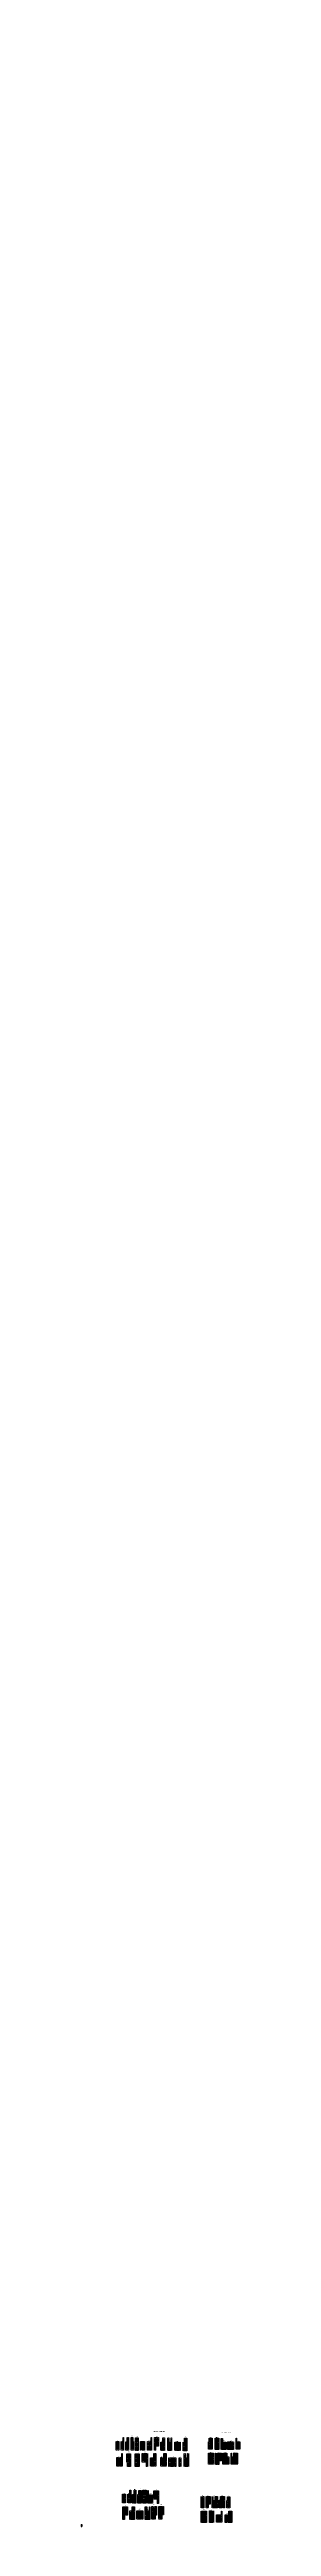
# Model space of a CAD drawing. Header units: feet. Extents: x -18 to 4075, y -48 to 63730.
import ezdxf
from ezdxf import colors
from ezdxf.entities.mleader import LeaderData, LeaderLine
from ezdxf.enums import TextEntityAlignment as Align
from ezdxf.lldxf.tags import DXFTag
from ezdxf.math import Vec2, Vec3

# ---------------------------------------------------------------- set-up
doc = ezdxf.new("R2010")
doc.units = ezdxf.units.FT
doc.header["$MEASUREMENT"] = 0
for name, pattern in [('DASHED2', [0.375, 0.25, -0.125]), ('HIDDEN', [0.375, 0.25, -0.125]), ('PHANTOM2', [1.25, 0.625, -0.125, 0.125, -0.125, 0.125, -0.125]), ('PHANTOM4', [0.6875, 0.3125, 0.0625, -0.0625, 0.0625, -0.0625, 0.0625, -0.0625])]:
    doc.linetypes.add(name, pattern=pattern)
for name, color, linetype in [('E-TEXT', 7, 'Continuous'), ('G-ANNO-BOM', 1, 'Continuous'), ('G-ANNO-DEMO', 3, 'Continuous'), ('G-ANNO-DIMS', 1, 'Continuous'), ('G-ANNO-REV1', 2, 'Continuous'), ('G-ANNO-REV2', 2, 'Continuous'), ('G-ANNO-REV3', 2, 'Continuous'), ('G-ANNO-REV4', 2, 'Continuous'), ('G-ANNO-REV5', 2, 'Continuous'), ('G-ANNO-REV6', 2, 'Continuous'), ('G-ANNO-SECT', 2, 'Continuous'), ('G-ANNO-STMP', 2, 'Continuous'), ('G-ANNO-TEXT', 1, 'Continuous'), ('G-ANNO-TTBL', 1, 'Continuous'), ('G-ANNO-TTLE', 3, 'Continuous'), ('G-FUTR', 8, 'Continuous'), ('JINKO', 210, 'Continuous'), ('PV-AC-TRENCH', 12, 'ACTR'), ('PV-AG-DC1', 142, 'DC1'), ('PV-AG-DC2', 142, 'AGDC2'), ('PV-AG-DC3', 142, 'AGDC3'), ('PV-AG-DC4', 142, 'AGDC4'), ('PV-AG-LV1', 12, 'AGLV1'), ('PV-AG-LV2', 12, 'AGLV2'), ('PV-AUTOTABLES', 7, 'Continuous'), ('PV-CAB', 102, 'CAB'), ('PV-CABL-120V', 14, '120V'), ('PV-CABL-208V', 14, '208V'), ('PV-CABL-480V', 14, '480V'), ('PV-CABL-FO', 130, 'FIBER'), ('PV-CABL-FO2', 210, 'FO ROUTING #2'), ('PV-CABL-FO3', 80, 'FO ROUTING #3'), ('PV-CABL-FO4', 170, 'FO ROUTING #4'), ('PV-CABL-G1', 159, 'G1'), ('PV-CABL-G2', 104, 'G2'), ('PV-CABL-G3', 112, 'G3'), ('PV-CABL-G4', 64, 'G4'), ('PV-CABL-MV1', 170, 'MV ROUTING #1'), ('PV-CABL-MV10', 130, 'MV ROUTING #10'), ('PV-CABL-MV11', 170, 'MV ROUTING #11'), ('PV-CABL-MV12', 210, 'MV ROUTING #12'), ('PV-CABL-MV13', 170, 'MV ROUTING #13'), ('PV-CABL-MV14', 80, 'MV ROUTING #14'), ('PV-CABL-MV15', 210, 'MV ROUTING #15'), ('PV-CABL-MV16', 10, 'MV ROUTING #16'), ('PV-CABL-MV17', 130, 'MV ROUTING #17'), ('PV-CABL-MV18', 170, 'MV ROUTING #18'), ('PV-CABL-MV19', 80, 'MV ROUTING #19'), ('PV-CABL-MV2', 80, 'MV ROUTING #2'), ('PV-CABL-MV20', 210, 'MV ROUTING #20'), ('PV-CABL-MV21', 10, 'MV ROUTING #21'), ('PV-CABL-MV22', 130, 'MV ROUTING #22'), ('PV-CABL-MV23', 170, 'MV ROUTING #23'), ('PV-CABL-MV24', 210, 'MV ROUTING #24'), ('PV-CABL-MV3', 210, 'MV ROUTING #3'), ('PV-CABL-MV4', 10, 'MV ROUTING #4'), ('PV-CABL-MV5', 130, 'MV ROUTING #5'), ('PV-CABL-MV6', 170, 'MV ROUTING #6'), ('PV-CABL-MV7', 80, 'MV ROUTING #7'), ('PV-CABL-MV8', 210, 'MV ROUTING #8'), ('PV-CABL-MV9', 10, 'MV ROUTING #9'), ('PV-CATV5', 122, 'CATV5'), ('PV-CATV6', 122, 'CATV6'), ('PV-COMM-CU', 42, 'DASHED2'), ('PV-COMM-EQUIP', 52, 'COMMUNICATION'), ('PV-DC-CABL-UG', 6, 'DC ROUTING'), ('PV-DC-EQUP', 22, 'Continuous'), ('PV-DC-TRENCH', 12, 'DCTR'), ('PV-EQUIPM', 255, 'Continuous'), ('PV-GRND-CONN', 94, 'Continuous'), ('PV-HARN', 94, 'Continuous'), ('PV-HR', 74, 'Continuous'), ('PV-INSTRUMENTATION', 7, 'Continuous'), ('PV-INV-PCS', 7, 'Continuous'), ('PV-LBD ARCHETYPES', 7, 'Continuous'), ('PV-LBDCMB-BOUNDARY', 7, 'Continuous'), ('PV-LV-EQUP', 212, 'Continuous'), ('PV-LV-TRENCH', 12, 'LVTR'), ('PV-MESS-CABL', 102, 'MESSENGER'), ('PV-MOD-TYP1a', 253, 'Continuous'), ('PV-MOD-TYP1b', 253, 'Continuous'), ('PV-MOD-TYP1c', 253, 'Continuous'), ('PV-MOD-TYP1d', 253, 'Continuous'), ('PV-MOD-TYP2a', 251, 'Continuous'), ('PV-MOD-TYP2b', 251, 'Continuous'), ('PV-MOD-TYP2c', 251, 'Continuous'), ('PV-MOD-TYP2d', 251, 'Continuous'), ('PV-MOD-TYP3a', 250, 'Continuous'), ('PV-MOD-TYP3b', 250, 'Continuous'), ('PV-MOD-TYP3c', 250, 'Continuous'), ('PV-MOD-TYP3d', 250, 'Continuous'), ('PV-MOD-TYP4a', 254, 'Continuous'), ('PV-MOD-TYP4b', 254, 'Continuous'), ('PV-MOD-TYP4c', 254, 'Continuous'), ('PV-MOD-TYP4d', 254, 'Continuous'), ('PV-MV-EQUIP', 162, 'Continuous'), ('PV-OH-MV', 10, 'OVERHEAD'), ('PV-PCS-PAD', 152, 'Continuous'), ('PV-RACK', 132, 'Continuous'), ('PV-SCH-40', 132, 'Continuous'), ('PV-SCH80', 212, 'HIDDEN'), ('PV-TRNK', 212, 'PHANTOM4'), ('PV-UG-DC1', 190, 'UGDC1'), ('PV-UG-DC2', 190, 'UGDC2'), ('PV-UG-DC3', 190, 'UGDC3'), ('PV-UG-DC4', 190, 'UGDC4'), ('PV-UG-LV1', 122, 'UGLV1'), ('PV-UG-LV2', 122, 'UGLV2'), ('PV-VNDR', 8, 'Continuous'), ('PV-WIRE MANAGEMENT', 132, 'Continuous'), ('PVcase PV Modules (optimised)', 142, 'Continuous'), ('RISEN', 130, 'Continuous'), ('X-REF', 7, 'Continuous')]:
    doc.layers.add(name, color=color, linetype=linetype)
for name, color, linetype, lineweight in [('G-ANNO-HOLD', 30, 'PHANTOM4', 90), ('PV-FENCE', 5, 'FENCELINE1', 20), ('PV-PCS BOUNDARY', 224, 'DASHED2', 90), ('PV-REGION BOUNDARIES', 232, 'Continuous', 90)]:
    doc.layers.add(name, color=color, linetype=linetype, lineweight=lineweight)
doc.layers.add('VP', color=31, linetype='Continuous', plot=False)
doc.styles.add('NEI-A', font='arial.ttf')
tags = doc.linetypes.add('120V', pattern='A,0.176989,-0.050727,["120V",NEI-A,S=0.1,R=0,X=0,Y=-0.05],-0.379482,0.176989', length=0.784187).pattern_tags.tags
tags[6] = DXFTag(74, 10)
tags = doc.linetypes.add('208V', pattern='A,0.176989,-0.050727,["208V",NEI-A,S=0.1,R=0,X=0,Y=-0.05],-0.379482,0.176989', length=0.784187).pattern_tags.tags
tags[6] = DXFTag(74, 10)
tags = doc.linetypes.add('480V', pattern='A,0.176989,-0.050727,["480V",NEI-A,S=0.1,R=0,X=0,Y=-0.05],-0.379482,0.176989', length=0.784187).pattern_tags.tags
tags[6] = DXFTag(74, 10)
tags = doc.linetypes.add('ACTR', pattern='A,0.176989,-0.00441,["AC TR",NEI-A,S=0.1,R=0,X=0,Y=-0.05],-0.425798,0.176989', length=0.784186).pattern_tags.tags
tags[6] = DXFTag(74, 10)
tags = doc.linetypes.add('AGDC2', pattern='A,0.176989,-0.035266,["DC2",NEI-A,S=0.1,R=0,X=0,Y=-0.05],-0.314734,0.176989', length=0.703978).pattern_tags.tags
tags[6] = DXFTag(74, 10)
tags = doc.linetypes.add('AGDC3', pattern='A,0.176989,-0.035266,["DC3",NEI-A,S=0.1,R=0,X=0,Y=-0.05],-0.314734,0.176989', length=0.703978).pattern_tags.tags
tags[6] = DXFTag(74, 10)
tags = doc.linetypes.add('AGDC4', pattern='A,0.176989,-0.035266,["DC4",NEI-A,S=0.1,R=0,X=0,Y=-0.05],-0.314734,0.176989', length=0.703978).pattern_tags.tags
tags[6] = DXFTag(74, 10)
tags = doc.linetypes.add('AGLV1', pattern='A,0.176989,-0.050716,["LV1",NEI-A,S=0.1,R=0,X=0,Y=-0.05],-0.299284,0.176989', length=0.703978).pattern_tags.tags
tags[6] = DXFTag(74, 10)
tags = doc.linetypes.add('AGLV2', pattern='A,0.176989,-0.050716,["LV2",NEI-A,S=0.1,R=0,X=0,Y=-0.05],-0.299284,0.176989', length=0.703978).pattern_tags.tags
tags[6] = DXFTag(74, 10)
tags = doc.linetypes.add('CAB', pattern='A,0.176989,-0.031378,["CAB",NEI-A,S=0.1,R=0,X=0,Y=-0.05],-0.318622,0.176989', length=0.703978).pattern_tags.tags
tags[6] = DXFTag(74, 10)
tags = doc.linetypes.add('CATV5', pattern='A,0.18216,-0.054518,["CATV5",NEI-A,S=0.1,R=0,X=0,Y=-0.05],-0.505136,0.176989', length=0.918803).pattern_tags.tags
tags[6] = DXFTag(74, 10)
tags = doc.linetypes.add('CATV6', pattern='A,0.18216,-0.054518,["CATV6",NEI-A,S=0.1,R=0,X=0,Y=-0.05],-0.505136,0.176989', length=0.918803).pattern_tags.tags
tags[6] = DXFTag(74, 10)
tags = doc.linetypes.add('COMMS', pattern='A,0,-2.4e-05,0.176985,-0.034911,["COMMS",NEI-A,S=0.1,R=0.359014,X=0,Y=-0.049632],-0.572284,0.176985,-4e-06', length=0.961193).pattern_tags.tags
tags[10] = DXFTag(74, 10)
doc.linetypes.add('COMMUNICATION', pattern='A,0.45,-0.25,["COM",Standard,S=0.1,R=0,X=-0.15,Y=-0.05],-0.3', length=1)
tags = doc.linetypes.add('DC ROUTING', pattern='A,1,-0.25,0,0.1,-0.25,["DC",NEI-A,S=0.5,R=0,X=0,Y=-0.2],-1.99', length=3.59).pattern_tags.tags
tags[12] = DXFTag(74, 10)
tags = doc.linetypes.add('DC1', pattern='A,0.176989,-0.035266,["DC1",NEI-A,S=0.1,R=0,X=0,Y=-0.05],-0.314734,0.176989', length=0.703978).pattern_tags.tags
tags[6] = DXFTag(74, 10)
tags = doc.linetypes.add('DCTR', pattern='A,0.176989,-0.000454,["DC TR",NEI-A,S=0.1,R=0,X=0,Y=-0.05],-0.429755,0.176989', length=0.784187).pattern_tags.tags
tags[6] = DXFTag(74, 10)
doc.linetypes.add('FENCELINE1', pattern='A,0.25,-0.1,[133,ltypeshp.shx,S=0.1,R=0,X=-0.1,Y=0],-0.1,1', length=1.45)
tags = doc.linetypes.add('FIBER', pattern='A,0.376989,-0.053001,["FO",NEI-A,S=0.1,R=0,X=0,Y=-0.05],-0.246999,0.376989', length=1.053978).pattern_tags.tags
tags[6] = DXFTag(74, 10)
tags = doc.linetypes.add('FO ROUTING #2', pattern='A,1,-0.25,0,0.1,-0.25,["FO2",NEI-A,S=0.5,R=0,X=0,Y=-0.2],-1.99', length=3.59).pattern_tags.tags
tags[12] = DXFTag(74, 10)
tags = doc.linetypes.add('FO ROUTING #3', pattern='A,1,-0.25,0,0.1,-0.25,["FO3",NEI-A,S=0.5,R=0,X=0,Y=-0.2],-1.99', length=3.59).pattern_tags.tags
tags[12] = DXFTag(74, 10)
tags = doc.linetypes.add('FO ROUTING #4', pattern='A,1,-0.25,0,0.1,-0.25,["FO4",NEI-A,S=0.5,R=0,X=0,Y=-0.2],-1.99', length=3.59).pattern_tags.tags
tags[12] = DXFTag(74, 10)
tags = doc.linetypes.add('G1', pattern='A,0.176989,-0.056821,["G1",NEI-A,S=0.1,R=0,X=0,Y=-0.05],-0.243179,0.176989', length=0.653978).pattern_tags.tags
tags[6] = DXFTag(74, 10)
tags = doc.linetypes.add('G2', pattern='A,0.176989,-0.056821,["G2",NEI-A,S=0.1,R=0,X=0,Y=-0.05],-0.243179,0.176989', length=0.653978).pattern_tags.tags
tags[6] = DXFTag(74, 10)
tags = doc.linetypes.add('G3', pattern='A,0.176989,-0.056821,["G3",NEI-A,S=0.1,R=0,X=0,Y=-0.05],-0.243179,0.176989', length=0.653978).pattern_tags.tags
tags[6] = DXFTag(74, 10)
tags = doc.linetypes.add('G4', pattern='A,0.176989,-0.056821,["G4",NEI-A,S=0.1,R=0,X=0,Y=-0.05],-0.243179,0.176989', length=0.653978).pattern_tags.tags
tags[6] = DXFTag(74, 10)
tags = doc.linetypes.add('LVTR', pattern='A,0.176989,-0.015904,["LV TR",NEI-A,S=0.1,R=0,X=0,Y=-0.05],-0.414304,0.176989', length=0.784186).pattern_tags.tags
tags[6] = DXFTag(74, 10)
tags = doc.linetypes.add('MESSENGER', pattern='A,0.176989,-0.031547,["MESS",NEI-A,S=0.1,R=0,X=0,Y=-0.05],-0.429956,0.176989', length=0.815481).pattern_tags.tags
tags[6] = DXFTag(74, 10)
tags = doc.linetypes.add('MV ROUTING #1', pattern='A,1,-0.25,0,0.1,-0.25,["MV1",NEI-A,S=0.5,R=0,X=0,Y=-0.2],-1.99', length=3.59).pattern_tags.tags
tags[12] = DXFTag(74, 10)
tags = doc.linetypes.add('MV ROUTING #10', pattern='A,1,-0.25,0,0.1,-0.25,["MV10",NEI-A,S=0.5,R=0,X=0,Y=-0.2],-1.99', length=3.59).pattern_tags.tags
tags[12] = DXFTag(74, 10)
tags = doc.linetypes.add('MV ROUTING #11', pattern='A,1,-0.25,0,0.1,-0.25,["MV11",NEI-A,S=0.5,R=0,X=0,Y=-0.2],-1.99', length=3.59).pattern_tags.tags
tags[12] = DXFTag(74, 10)
tags = doc.linetypes.add('MV ROUTING #12', pattern='A,1,-0.25,0,0.1,-0.25,["MV12",NEI-A,S=0.5,R=0,X=0,Y=-0.2],-1.99', length=3.59).pattern_tags.tags
tags[12] = DXFTag(74, 10)
tags = doc.linetypes.add('MV ROUTING #13', pattern='A,1,-0.25,0,0.1,-0.25,["MV13",NEI-A,S=0.5,R=0,X=0,Y=-0.2],-1.99', length=3.59).pattern_tags.tags
tags[12] = DXFTag(74, 10)
tags = doc.linetypes.add('MV ROUTING #14', pattern='A,1,-0.25,0,0.1,-0.25,["MV14",NEI-A,S=0.5,R=0,X=0,Y=-0.2],-1.99', length=3.59).pattern_tags.tags
tags[12] = DXFTag(74, 10)
tags = doc.linetypes.add('MV ROUTING #15', pattern='A,1,-0.25,0,0.1,-0.25,["MV15",NEI-A,S=0.5,R=0,X=0,Y=-0.2],-1.99', length=3.59).pattern_tags.tags
tags[12] = DXFTag(74, 10)
tags = doc.linetypes.add('MV ROUTING #16', pattern='A,1,-0.25,0,0.1,-0.25,["MV16",NEI-A,S=0.5,R=0,X=0,Y=-0.2],-1.99', length=3.59).pattern_tags.tags
tags[12] = DXFTag(74, 10)
tags = doc.linetypes.add('MV ROUTING #17', pattern='A,1,-0.25,0,0.1,-0.25,["MV17",NEI-A,S=0.5,R=0,X=0,Y=-0.2],-1.99', length=3.59).pattern_tags.tags
tags[12] = DXFTag(74, 10)
tags = doc.linetypes.add('MV ROUTING #18', pattern='A,1,-0.25,0,0.1,-0.25,["MV18",NEI-A,S=0.5,R=0,X=0,Y=-0.2],-1.99', length=3.59).pattern_tags.tags
tags[12] = DXFTag(74, 10)
tags = doc.linetypes.add('MV ROUTING #19', pattern='A,1,-0.25,0,0.1,-0.25,["MV19",NEI-A,S=0.5,R=0,X=0,Y=-0.2],-1.99', length=3.59).pattern_tags.tags
tags[12] = DXFTag(74, 10)
tags = doc.linetypes.add('MV ROUTING #2', pattern='A,1,-0.25,0,0.1,-0.25,["MV2",NEI-A,S=0.5,R=0,X=0,Y=-0.2],-1.99', length=3.59).pattern_tags.tags
tags[12] = DXFTag(74, 10)
tags = doc.linetypes.add('MV ROUTING #20', pattern='A,1,-0.25,0,0.1,-0.25,["MV20",NEI-A,S=0.5,R=0,X=0,Y=-0.2],-1.99', length=3.59).pattern_tags.tags
tags[12] = DXFTag(74, 10)
tags = doc.linetypes.add('MV ROUTING #21', pattern='A,1,-0.25,0,0.1,-0.25,["MV21",NEI-A,S=0.5,R=0,X=0,Y=-0.2],-1.99', length=3.59).pattern_tags.tags
tags[12] = DXFTag(74, 10)
tags = doc.linetypes.add('MV ROUTING #22', pattern='A,1,-0.25,0,0.1,-0.25,["MV22",NEI-A,S=0.5,R=0,X=0,Y=-0.2],-1.99', length=3.59).pattern_tags.tags
tags[12] = DXFTag(74, 10)
tags = doc.linetypes.add('MV ROUTING #23', pattern='A,1,-0.25,0,0.1,-0.25,["MV23",NEI-A,S=0.5,R=0,X=0,Y=-0.2],-1.99', length=3.59).pattern_tags.tags
tags[12] = DXFTag(74, 10)
tags = doc.linetypes.add('MV ROUTING #24', pattern='A,1,-0.25,0,0.1,-0.25,["MV24",NEI-A,S=0.5,R=0,X=0,Y=-0.2],-1.99', length=3.59).pattern_tags.tags
tags[12] = DXFTag(74, 10)
tags = doc.linetypes.add('MV ROUTING #3', pattern='A,1,-0.25,0,0.1,-0.25,["MV3",NEI-A,S=0.5,R=0,X=0,Y=-0.2],-1.5', length=3.1).pattern_tags.tags
tags[12] = DXFTag(74, 10)
tags = doc.linetypes.add('MV ROUTING #4', pattern='A,1,-0.25,0,0.1,-0.25,["MV4",NEI-A,S=0.5,R=0,X=0,Y=-0.2],-1.5', length=3.1).pattern_tags.tags
tags[12] = DXFTag(74, 10)
tags = doc.linetypes.add('MV ROUTING #5', pattern='A,1,-0.25,0,0.1,-0.25,["MV5",NEI-A,S=0.5,R=0,X=0,Y=-0.2],-1.5', length=3.1).pattern_tags.tags
tags[12] = DXFTag(74, 10)
tags = doc.linetypes.add('MV ROUTING #6', pattern='A,1,-0.25,0,0.1,-0.25,["MV6",NEI-A,S=0.5,R=0,X=0,Y=-0.2],-1.5', length=3.1).pattern_tags.tags
tags[12] = DXFTag(74, 10)
tags = doc.linetypes.add('MV ROUTING #7', pattern='A,1,-0.25,0,0.1,-0.25,["MV7",NEI-A,S=0.5,R=0,X=0,Y=-0.2],-1.5', length=3.1).pattern_tags.tags
tags[12] = DXFTag(74, 10)
tags = doc.linetypes.add('MV ROUTING #8', pattern='A,1,-0.25,0,0.1,-0.25,["MV8",NEI-A,S=0.5,R=0,X=0,Y=-0.2],-1.5', length=3.1).pattern_tags.tags
tags[12] = DXFTag(74, 10)
tags = doc.linetypes.add('MV ROUTING #9', pattern='A,1,-0.25,0,0.1,-0.25,["MV9",NEI-A,S=0.5,R=0,X=0,Y=-0.2],-1.5', length=3.1).pattern_tags.tags
tags[12] = DXFTag(74, 10)
tags = doc.linetypes.add('OVERHEAD', pattern='A,0.226989,-0.048636,["OHE",NEI-A,S=0.1,R=0,X=0,Y=-0.05],-0.351364,0.226989', length=0.853978).pattern_tags.tags
tags[6] = DXFTag(74, 10)
tags = doc.linetypes.add('UGDC1', pattern='A,0.176989,-0.035266,["DC1",NEI-A,S=0.1,R=0,X=0,Y=-0.05],-0.314734,0.176989', length=0.703978).pattern_tags.tags
tags[6] = DXFTag(74, 10)
tags = doc.linetypes.add('UGDC2', pattern='A,0.176989,-0.035266,["DC2",NEI-A,S=0.1,R=0,X=0,Y=-0.05],-0.314734,0.176989', length=0.703978).pattern_tags.tags
tags[6] = DXFTag(74, 10)
tags = doc.linetypes.add('UGDC3', pattern='A,0.176989,-0.035266,["DC3",NEI-A,S=0.1,R=0,X=0,Y=-0.05],-0.314734,0.176989', length=0.703978).pattern_tags.tags
tags[6] = DXFTag(74, 10)
tags = doc.linetypes.add('UGDC4', pattern='A,0.176989,-0.035266,["DC4",NEI-A,S=0.1,R=0,X=0,Y=-0.05],-0.314734,0.176989', length=0.703978).pattern_tags.tags
tags[6] = DXFTag(74, 10)
tags = doc.linetypes.add('UGLV1', pattern='A,0.176989,-0.050716,["LV1",NEI-A,S=0.1,R=0,X=0,Y=-0.05],-0.299284,0.176989', length=0.703978).pattern_tags.tags
tags[6] = DXFTag(74, 10)
tags = doc.linetypes.add('UGLV2', pattern='A,0.176989,-0.050716,["LV2",NEI-A,S=0.1,R=0,X=0,Y=-0.05],-0.299284,0.176989', length=0.703978).pattern_tags.tags
tags[6] = DXFTag(74, 10)

# ---------------------------------------------------------------- blocks, each defined once
blk = doc.blocks.new('1P87@52DEG F TR ID3 PVBlock')
at = {"layer": 'PVcase PV Modules (optimised)', "color": 0}
for points in [[(0, 0, 0), (0, -327.727, 0), (-7.461, -327.727, 0), (-7.461, 0, 0)], [(-4.10355, -167.724, 0), (-3.35745, -167.724, 0), (-3.35745, -163.724, 0), (-4.10355, -163.724, 0)]]:
    blk.add_polyline3d(points, close=True, dxfattribs=at)
blk.add_polyline3d([(-3.543975, -165.910525, 0), (-3.543975, -165.537475, 0), (-3.7305, -165.724, 0), (-3.917025, -165.537475, 0), (-3.917025, -165.910525, 0)], dxfattribs=at)
blk = doc.blocks.new('1P58@52DEG F TR ID3 PVBlock')
at = {"layer": 'PVcase PV Modules (optimised)', "color": 0}
for points in [[(0, 0, 0), (0, -219.818, 0), (-7.461, -219.818, 0), (-7.461, 0, 0)], [(-4.10355, -111.909, 0), (-3.35745, -111.909, 0), (-3.35745, -107.909, 0), (-4.10355, -107.909, 0)]]:
    blk.add_polyline3d(points, close=True, dxfattribs=at)
blk.add_polyline3d([(-3.543975, -110.095525, 0), (-3.543975, -109.722475, 0), (-3.7305, -109.909, 0), (-3.917025, -109.722475, 0), (-3.917025, -110.095525, 0)], dxfattribs=at)
blk = doc.blocks.new('1P87@52DEG F TR ID1 PVBlock')
at = {"color": 0}
blk.add_polyline3d([(0, 1.1355, 0), (0, -287.7025, 0), (-6.614, -287.7025, 0), (-6.614, 1.1355, 0)], close=True, dxfattribs=at)
at = {"layer": 'PVcase PV Modules (optimised)', "color": 0}
blk.add_lwpolyline([(-2.9763, -142.9205), (-3.6377, -142.9205), (-3.6377, -146.9205), (-2.9763, -146.9205)], close=True, dxfattribs=at)
blk = doc.blocks.new('1P58@52DEG F TR ID1 PVBlock')
at = {"color": 0}
blk.add_polyline3d([(0, 1.1355, 0), (0, -192.7565, 0), (-6.614, -192.7565, 0), (-6.614, 1.1355, 0)], close=True, dxfattribs=at)
at = {"layer": 'PVcase PV Modules (optimised)', "color": 0}
blk.add_lwpolyline([(-2.9763, -93.8105), (-3.6377, -93.8105), (-3.6377, -97.8105), (-2.9763, -97.8105)], close=True, dxfattribs=at)
blk = doc.blocks.new('1P87@52DEG F TR ID2 PVBlock')
at = {"color": 0}
blk.add_polyline3d([(0, 0, 0), (0, -294.455, 0), (-6.614, -294.455, 0), (-6.614, 0, 0)], close=True, dxfattribs=at)
blk = doc.blocks.new('_ClosedBlank')
at = {"color": 0, "linetype": 'ByBlock', "lineweight": -2}
for p, q in [((-1, 0), (0, 0)), ((0, 0), (-1, 0)), ((-1, 0), (-1, 0))]:
    blk.add_line(p, q, dxfattribs=at)
blk = doc.blocks.new('AR')
h = blk.add_hatch(color=256)
h.dxf.hatch_style = 1
h.paths.add_polyline_path([(0, 0), (0, 0), (0.2, 0)])
at = {"xscale": 0.1800047113158301, "yscale": 0.1800047113158301, "zscale": 0.1800047113158301}
blk.add_blockref('_ClosedBlank', (0.2, 0), dxfattribs=at)
blk = doc.blocks.new('*T12')
at = {"color": 0, "linetype": 'ByBlock', "lineweight": -2, "transparency": 16777216}
for p, q in [((0, 0), (13, 0)), ((0, 0), (0, -43)), ((13, 0), (13, -43)), ((0, -1), (13, -1)), ((0, -1), (13, -1)), ((0, -2), (13, -2)), ((0, -2), (13, -2)), ((0, -3), (13, -3)), ((0, -3), (13, -3)), ((0, -3), (13, -3)), ((0, -4), (13, -4)), ((0, -4), (13, -4)), ((0, -5), (13, -5)), ((0, -5), (13, -5)), ((0, -6), (13, -6)), ((0, -6), (13, -6)), ((0, -6), (13, -6)), ((0, -7), (13, -7)), ((0, -7), (13, -7)), ((0, -8), (13, -8)), ((0, -8), (13, -8)), ((0, -9), (13, -9)), ((0, -9), (13, -9)), ((0, -9), (13, -9)), ((0, -10), (13, -10)), ((0, -10), (13, -10)), ((0, -11), (13, -11)), ((0, -11), (13, -11)), ((0, -12), (13, -12)), ((0, -12), (13, -12)), ((0, -12), (13, -12)), ((0, -13), (13, -13)), ((0, -13), (13, -13)), ((0, -14), (13, -14)), ((0, -14), (13, -14)), ((0, -15), (13, -15)), ((0, -15), (13, -15)), ((0, -16), (13, -16)), ((0, -16), (13, -16)), ((0, -16), (13, -16)), ((0, -17), (13, -17)), ((0, -17), (13, -17)), ((0, -18), (13, -18)), ((0, -18), (13, -18)), ((0, -19), (13, -19)), ((0, -19), (13, -19)), ((0, -19), (13, -19)), ((0, -20), (13, -20)), ((0, -20), (13, -20)), ((0, -21), (13, -21)), ((0, -21), (13, -21)), ((0, -22), (13, -22)), ((0, -22), (13, -22)), ((0, -22), (13, -22)), ((0, -23), (13, -23)), ((0, -23), (13, -23)), ((0, -24), (13, -24)), ((0, -24), (13, -24)), ((0, -25), (13, -25)), ((0, -25), (13, -25)), ((0, -25), (13, -25)), ((0, -26), (13, -26)), ((0, -26), (13, -26)), ((0, -27), (13, -27)), ((0, -27), (13, -27)), ((0, -28), (13, -28)), ((0, -28), (13, -28)), ((0, -28), (13, -28)), ((0, -29), (13, -29)), ((0, -29), (13, -29)), ((0, -30), (13, -30)), ((0, -30), (13, -30)), ((0, -31), (13, -31)), ((0, -31), (13, -31)), ((0, -31), (13, -31)), ((0, -32), (13, -32)), ((0, -32), (13, -32)), ((0, -33), (13, -33)), ((0, -33), (13, -33)), ((0, -34), (13, -34)), ((0, -34), (13, -34)), ((0, -35), (13, -35)), ((0, -35), (13, -35)), ((0, -35), (13, -35)), ((0, -36), (13, -36)), ((0, -36), (13, -36)), ((0, -37), (13, -37)), ((0, -37), (13, -37)), ((0, -38), (13, -38)), ((0, -38), (13, -38)), ((0, -38), (13, -38)), ((0, -39), (13, -39)), ((0, -39), (13, -39)), ((0, -40), (13, -40)), ((0, -40), (13, -40)), ((0, -41), (13, -41)), ((0, -41), (13, -41)), ((0, -41), (13, -41)), ((0, -42), (13, -42)), ((0, -42), (13, -42)), ((0, -43), (13, -43)), ((0, -43), (13, -43)), ((2, -1), (2, -43)), ((4, -1), (4, -43)), ((6, -1), (6, -43)), ((7, -1), (7, -43)), ((9, -1), (9, -43)), ((11, -1), (11, -43))]:
    blk.add_line(p, q, dxfattribs=at)
at = {"color": 0, "transparency": 16777216, "attachment_point": 5, "style": 'NEI-A'}
for s, insert, char_height, width in [('LAYER NAME', (1, -1), 0.15, 2.01), ('LAYER COLOR', (3, -1), 0.15, 1.5), ('PLOT COLOR', (5, -1), 0.15, 1.75), ('PV ELECTRICAL', (7, 0), 0.2, 12.98), ('LINE TYPE', (7, -1), 0.15, 1.75), ('LINE WEIGHT (IN.)', (8, -1), 0.15, 1.75), ('SCREENING', (10, -1), 0.15, 1.75), ('NOTES', (12, -1), 0.15, 1.75)]:
    blk.add_mtext(s, dxfattribs=dict(at, insert=insert, char_height=char_height, width=width))
blk = doc.blocks.new('*T13')
at = {"color": 0, "linetype": 'ByBlock', "lineweight": -2, "transparency": 16777216}
for p, q in [((0, 0), (18, 0)), ((0, 0), (0, -5)), ((18, 0), (18, -5)), ((0, 0), (18, 0)), ((0, -1), (18, -1)), ((0, -1), (18, -1)), ((0, -2), (18, -2)), ((0, -2), (18, -2)), ((0, -3), (18, -3)), ((0, -3), (18, -3)), ((0, -3), (18, -3)), ((0, -4), (18, -4)), ((0, -4), (18, -4)), ((0, -4), (18, -4)), ((0, -5), (18, -5)), ((0, -5), (18, -5)), ((2, 0), (2, -5)), ((4, 0), (4, -5)), ((6, 0), (6, -5)), ((7, 0), (7, -5)), ((9, 0), (9, -5)), ((11, 0), (11, -5)), ((13, -1), (13, -5)), ((14, -1), (14, -5)), ((16, 0), (16, -5))]:
    blk.add_line(p, q, dxfattribs=at)
at = {"color": 0, "transparency": 16777216, "attachment_point": 5, "style": 'NEI-A'}
for s, insert, char_height, width in [('LAYER NAME', (1, -1), 0.15, 1.75), ('LAYER COLOR', (3, -1), 0.15, 1.75), ('PLOT COLOR', (5, -1), 0.15, 1.75), ('LINE TYPE', (7, -1), 0.15, 1.75), ('GENERAL', (9, 0), 0.2, 17.78), ('LINE WEIGHT (IN.)', (8, -1), 0.15, 1.75), ('SCREENING', (10, -1), 0.15, 1.75), ('TEXT SIZES (IN.)', (14, -1), 0.15, 4.55), ('NOTES', (17, -1), 0.15, 1.88)]:
    blk.add_mtext(s, dxfattribs=dict(at, insert=insert, char_height=char_height, width=width))

msp = doc.modelspace()

# ---------------------------------------------------------------- linework, layer by layer
msp.add_line((0, 0), (0, -3))
at = {"const_width": 2}
for points in [[(886, 2138), (950, 2138), (950, 1915), (886, 1915)], [(1009, 1913), (1072, 1913), (1072, 2247), (1065, 2247), (1065, 2137), (1009, 2137)], [(1198, 2248), (1172, 2248), (1172, 2138), (1135, 2138), (1135, 1914), (1198, 1914)], [(1450, 2243), (1386, 2243), (1386, 1910), (1450, 1910)], [(1516, 2144), (1617, 2144), (1617, 1920), (1516, 1920)], [(1796, 2250), (1788, 2250), (1788, 2141), (1695, 2141), (1695, 1917), (1796, 1917)], [(2134, 2238), (2089, 2238), (2089, 2128), (2033, 2128), (2033, 1904), (2134, 1904)], [(2711, 2233), (2648, 2233), (2648, 2125), (2610, 2125), (2610, 1899), (2711, 1899)], [(3443, 2225), (3532, 2225), (3532, 1931), (3443, 1931)], [(3763, 2132), (3918, 2132), (3918, 1934), (3763, 1934)], [(901, 1503), (1040, 1503), (1040, 1837), (1032, 1837), (1032, 1727), (901, 1727)], [(1478, 1830), (1377, 1830), (1377, 1497), (1477, 1497)], [(3272, 1842), (3394, 1842), (3394, 1547), (3272, 1547)], [(1045, 784), (1127, 784), (1127, 560), (1045, 560)], [(1392, 889), (1347, 889), (1347, 779), (1310, 779), (1310, 556), (1392, 556)], [(1529, 886), (1465, 886), (1465, 777), (1446, 777), (1446, 553), (1529, 553)], [(1656, 887), (1573, 887), (1574, 554), (1656, 554)], [(3545, 430), (3683, 430), (3683, 724), (3578, 724), (3578, 629), (3545, 629)], [(3815, 718), (3759, 718), (3759, 622), (3743, 622), (3743, 424), (3815, 424)], [(1414, 362), (1570, 362), (1570, 139), (1414, 138)], [(1806, 136), (1888, 136), (1888, 241), (1925, 241), (1925, 467), (1806, 468)], [(1983, 137), (2083, 137), (2083, 244), (2102, 244), (2102, 470), (1983, 470)], [(3075, 352), (3214, 352), (3214, 57), (3075, 57)], [(3294, 351), (3400, 351), (3400, 56), (3294, 56)], [(3614, 348), (3608, 348), (3608, 253), (3475, 253), (3475, 56), (3614, 56)]]:
    msp.add_lwpolyline(points, close=True, dxfattribs=at)
for points in [[(1269, 2249), (1314, 2249), (1314, 2139), (1333, 2139), (1333, 1916), (1269, 1916), (1269, 2249)], [(2241, 2235), (2215, 2235), (2215, 1902), (2315, 1902), (2315, 2235), (2308, 2235), (2308, 2125), (2241, 2125), (2241, 2235)], [(3361, 1934), (3361, 2227), (3289, 2227), (3289, 2131), (3272, 2131), (3272, 1934), (3361, 1934)], [(3985, 2227), (3991, 2227), (3991, 2130), (4074, 2130), (4074, 1934), (3985, 1934), (3985, 2227)], [(1256, 1498), (1256, 1831), (1156, 1831), (1156, 1608), (1174, 1608), (1174, 1498), (1256, 1498)], [(1696, 1830), (1558, 1830), (1558, 1604), (1670, 1604), (1670, 1497), (1696, 1497), (1696, 1830)], [(3791, 1744), (3741, 1744), (3741, 1841), (3635, 1841), (3635, 1548), (3791, 1548), (3791, 1744)], [(1237, 894), (1263, 894), (1263, 560), (1181, 560), (1181, 784), (1237, 784), (1237, 894)], [(1700, 883), (1707, 883), (1707, 773), (1819, 773), (1819, 550), (1700, 549), (1700, 883)], [(1855, 649), (1948, 649), (1948, 545), (1974, 545), (1974, 877), (1855, 877), (1855, 649)], [(3076, 726), (3149, 726), (3149, 432), (3076, 432), (3076, 726)], [(3204, 724), (3310, 724), (3310, 527), (3260, 527), (3260, 430), (3204, 430), (3204, 724)], [(3383, 724), (3360, 724), (3360, 430), (3499, 430), (3499, 724), (3443, 724), (3443, 629), (3383, 629), (3383, 724)], [(1749, 464), (1749, 132), (1629, 132), (1629, 464), (1674, 464), (1674, 357), (1741, 357), (1741, 464), (1749, 464)], [(3698, 57), (3870, 57), (3870, 351), (3797, 351), (3797, 254), (3698, 254), (3698, 57)]]:
    msp.add_lwpolyline(points, dxfattribs=at)
for points, elevation in [([(1872, 1910), (1898, 1910), (1898, 2020), (1973, 2020), (1973, 2244), (1872, 2244)], -6), ([(2395, 1904), (2533, 1904), (2533, 2127), (2395, 2127)], 6), ([(1905, 1836), (1860, 1836), (1860, 1726), (1767, 1726), (1767, 1503), (1905, 1503)], 0), ([(2177, 1836), (2113, 1836), (2113, 1727), (2039, 1727), (2039, 1503), (2177, 1503)], 0), ([(2247, 1497), (2423, 1497), (2423, 1721), (2247, 1721)], 6), ([(1055, 132), (1100, 132), (1100, 241), (1175, 241), (1175, 465), (1055, 465)], 0), ([(1360, 467), (1297, 467), (1297, 357), (1241, 357), (1241, 134), (1360, 134)], 0)]:
    msp.add_lwpolyline(points, close=True, dxfattribs=dict(at, elevation=elevation))
at = {"const_width": 2, "elevation": 6}
for points in [[(3593, 2226), (3633, 2226), (3633, 2129), (3715, 2129), (3715, 1932), (3593, 1932), (3593, 2226)], [(3537, 1543), (3447, 1543), (3447, 1836), (3603, 1836), (3603, 1637), (3537, 1637), (3537, 1543)], [(4013, 1842), (3924, 1842), (3924, 1747), (3864, 1747), (3864, 1843), (3858, 1843), (3858, 1548), (4013, 1548), (4013, 1842)]]:
    msp.add_lwpolyline(points, dxfattribs=at)
at = {"layer": 'E-TEXT'}
for p, q in [((890, 2132), (896, 2132)), ((890, 1937), (890, 2107)), ((896, 2132), (896, 1926)), ((896, 1926), (903, 1926)), ((909, 2132), (914, 2132)), ((909, 1937), (909, 2107)), ((914, 2132), (914, 1926)), ((914, 1926), (922, 1926)), ((927, 2132), (932, 2132)), ((928, 1938), (928, 2107)), ((932, 2132), (932, 1926)), ((932, 1926), (940, 1926)), ((946, 1938), (946, 2107)), ((1013, 2132), (1018, 2132)), ((1013, 1937), (1013, 2107)), ((1018, 2132), (1018, 1926)), ((1018, 1926), (1026, 1926)), ((1031, 2132), (1037, 2132)), ((1031, 1937), (1031, 2107)), ((1037, 2132), (1037, 1926)), ((1037, 1926), (1044, 1926)), ((1049, 2132), (1055, 2132)), ((1050, 1938), (1050, 2107)), ((1055, 2132), (1055, 1926)), ((1055, 1926), (1062, 1926)), ((1069, 1938), (1069, 2220)), ((1138, 2132), (1144, 2132)), ((1138, 1937), (1138, 2107)), ((1144, 2132), (1144, 1926)), ((1144, 1926), (1151, 1926)), ((1157, 2132), (1163, 2132)), ((1157, 1937), (1157, 2107)), ((1163, 2132), (1163, 1926)), ((1163, 1926), (1170, 1926)), ((1175, 2240), (1180, 2240)), ((1176, 1938), (1176, 2217)), ((1180, 2240), (1180, 1926)), ((1180, 1926), (1188, 1926)), ((1194, 1938), (1194, 2220)), ((1273, 2239), (1279, 2239)), ((1273, 1937), (1273, 2217)), ((1279, 2239), (1279, 1926)), ((1279, 1926), (1286, 1926)), ((1292, 2239), (1297, 2239)), ((1292, 1937), (1292, 2217)), ((1297, 2239), (1297, 1926)), ((1297, 1926), (1305, 1926)), ((1310, 2240), (1315, 2240)), ((1311, 1938), (1311, 2217)), ((1315, 2240), (1315, 1926)), ((1315, 1926), (1323, 1926)), ((1329, 1938), (1329, 2109)), ((1390, 2233), (1396, 2233)), ((1390, 1931), (1390, 2210)), ((1396, 2233), (1396, 1920)), ((1396, 1920), (1403, 1920)), ((1409, 2233), (1414, 2233)), ((1409, 1931), (1409, 2211)), ((1414, 2233), (1414, 1919)), ((1414, 1919), (1422, 1919)), ((1427, 2233), (1432, 2233)), ((1428, 1931), (1428, 2211)), ((1432, 2233), (1432, 1919)), ((1432, 1919), (1440, 1919)), ((1446, 1931), (1446, 2213)), ((3275, 2128), (3281, 2128)), ((3275, 1961), (3275, 2102)), ((3281, 2128), (3281, 1950)), ((3281, 1949), (3288, 1949)), ((911, 1515), (918, 1515)), ((929, 1514), (937, 1514)), ((947, 1514), (955, 1514)), ((3296, 1563), (3304, 1563)), ((1049, 777), (1055, 777)), ((1049, 582), (1049, 752)), ((1055, 777), (1055, 571)), ((1068, 777), (1073, 777)), ((1068, 583), (1068, 752)), ((1073, 777), (1073, 571)), ((1086, 777), (1091, 777)), ((1086, 583), (1086, 752)), ((1091, 777), (1091, 571)), ((1105, 583), (1105, 752)), ((3095, 718), (3100, 718)), ((3096, 454), (3096, 695)), ((3100, 718), (3100, 442)), ((3112, 454), (3112, 698)), ((1055, 571), (1062, 571)), ((1064, 142, 0), (1072, 142, 0)), ((1073, 571), (1081, 571)), ((1083, 142, 0), (1090, 142, 0)), ((1091, 571), (1099, 571)), ((3099, 67), (3107, 67)), ((3100, 442), (3108, 442))]:
    msp.add_line(p, q, dxfattribs=at)
at = {"layer": 'G-ANNO-BOM'}
msp.add_line((-12, -1), (-11, -1), dxfattribs=at)
at = {"layer": 'G-ANNO-DEMO'}
msp.add_line((-12, -2), (-11, -2), dxfattribs=at)
at = {"layer": 'G-ANNO-DIMS'}
msp.add_line((-12, -2), (-11, -2), dxfattribs=at)
at = {"layer": 'G-ANNO-HOLD'}
msp.add_line((-12, -3), (-11, -3), dxfattribs=at)
at = {"layer": 'G-ANNO-REV1'}
msp.add_line((-12, -3), (-11, -3), dxfattribs=at)
at = {"layer": 'G-ANNO-SECT'}
msp.add_line((-12, -3), (-11, -3), dxfattribs=at)
at = {"layer": 'G-ANNO-STMP'}
msp.add_line((-12, -4), (-11, -4), dxfattribs=at)
at = {"layer": 'G-ANNO-TEXT'}
msp.add_line((-12, -4), (-11, -4), dxfattribs=at)
at = {"layer": 'G-ANNO-TTBL'}
msp.add_line((-12, -5), (-11, -5), dxfattribs=at)
at = {"layer": 'G-ANNO-TTLE'}
msp.add_line((-12, -5), (-11, -5), dxfattribs=at)
at = {"layer": 'G-FUTR'}
msp.add_line((-12, -2), (-11, -2), dxfattribs=at)
at = {"layer": 'PV-AC-TRENCH'}
msp.add_line((-12, -21), (-11, -21), dxfattribs=at)
at = {"layer": 'PV-AG-DC1'}
msp.add_lwpolyline([(-12, -7), (-11, -7)], dxfattribs=at)
at = {"layer": 'PV-AG-DC2'}
msp.add_lwpolyline([(-12, -7), (-11, -7)], dxfattribs=at)
at = {"layer": 'PV-AG-DC3'}
msp.add_lwpolyline([(-12, -8), (-11, -8)], dxfattribs=at)
at = {"layer": 'PV-AG-DC4'}
msp.add_lwpolyline([(-12, -8), (-10, -8)], dxfattribs=at)
at = {"layer": 'PV-AG-LV1'}
msp.add_lwpolyline([(-12, -8), (-10, -8)], dxfattribs=at)
at = {"layer": 'PV-AG-LV2'}
msp.add_lwpolyline([(-12, -9), (-10, -9)], dxfattribs=at)
at = {"layer": 'PV-AUTOTABLES', "const_width": 0.05}
msp.add_lwpolyline([(-12, -40), (-11, -40)], dxfattribs=at)
at = {"layer": 'PV-CAB'}
msp.add_lwpolyline([(-12, -9), (-10, -9)], dxfattribs=at)
at = {"layer": 'PV-CABL-120V'}
msp.add_lwpolyline([(-12, -10), (-10, -10)], dxfattribs=at)
at = {"layer": 'PV-CABL-208V'}
msp.add_lwpolyline([(-12, -10), (-10, -10)], dxfattribs=at)
at = {"layer": 'PV-CABL-480V'}
msp.add_lwpolyline([(-12, -11), (-10, -11)], dxfattribs=at)
at = {"layer": 'PV-CABL-FO', "const_width": 0.05}
msp.add_lwpolyline([(-12, -37), (-11, -37)], dxfattribs=at)
at = {"layer": 'PV-CABL-FO2', "ltscale": 0.2, "const_width": 0.05}
msp.add_lwpolyline([(-12, -38), (-11, -38)], dxfattribs=at)
at = {"layer": 'PV-CABL-FO3', "ltscale": 0.2, "const_width": 0.05}
msp.add_lwpolyline([(-12, -39), (-11, -39)], dxfattribs=at)
at = {"layer": 'PV-CABL-FO4', "ltscale": 0.2, "const_width": 0.05}
msp.add_lwpolyline([(-12, -39), (-11, -39)], dxfattribs=at)
at = {"layer": 'PV-CABL-G1', "linetype": 'G1'}
msp.add_lwpolyline([(-12, -11), (-11, -11)], dxfattribs=at)
at = {"layer": 'PV-CABL-G2', "linetype": 'G2'}
msp.add_lwpolyline([(-12, -11), (-11, -11)], dxfattribs=at)
at = {"layer": 'PV-CABL-G3'}
msp.add_lwpolyline([(-12, -12), (-11, -12)], dxfattribs=at)
at = {"layer": 'PV-CABL-G4', "linetype": 'G4'}
msp.add_lwpolyline([(-12, -12), (-11, -12)], dxfattribs=at)
at = {"layer": 'PV-CABL-MV1', "ltscale": 0.2, "const_width": 0.05, "flags": 128}
msp.add_lwpolyline([(-12, -26), (-11, -26)], dxfattribs=at)
at = {"layer": 'PV-CABL-MV10', "ltscale": 0.2, "const_width": 0.05, "flags": 128}
msp.add_lwpolyline([(-12, -30), (-11, -30)], dxfattribs=at)
at = {"layer": 'PV-CABL-MV11', "ltscale": 0.2, "const_width": 0.05, "flags": 128}
msp.add_lwpolyline([(-12, -30), (-11, -30)], dxfattribs=at)
at = {"layer": 'PV-CABL-MV12', "ltscale": 0.2, "const_width": 0.05, "flags": 128}
msp.add_lwpolyline([(-12, -31), (-11, -31)], dxfattribs=at)
at = {"layer": 'PV-CABL-MV13', "ltscale": 0.2, "const_width": 0.05, "flags": 128}
msp.add_lwpolyline([(-12, -31), (-11, -31)], dxfattribs=at)
at = {"layer": 'PV-CABL-MV14', "ltscale": 0.2, "const_width": 0.05, "flags": 128}
msp.add_lwpolyline([(-12, -31), (-11, -31)], dxfattribs=at)
at = {"layer": 'PV-CABL-MV15', "ltscale": 0.2, "const_width": 0.05, "flags": 128}
msp.add_lwpolyline([(-12, -32), (-11, -32)], dxfattribs=at)
at = {"layer": 'PV-CABL-MV16', "ltscale": 0.2, "const_width": 0.05, "flags": 128}
msp.add_lwpolyline([(-12, -32), (-11, -32)], dxfattribs=at)
at = {"layer": 'PV-CABL-MV17', "ltscale": 0.2, "const_width": 0.05, "flags": 128}
msp.add_lwpolyline([(-12, -33), (-11, -33)], dxfattribs=at)
at = {"layer": 'PV-CABL-MV18', "ltscale": 0.2, "const_width": 0.05, "flags": 128}
msp.add_lwpolyline([(-12, -33), (-11, -33)], dxfattribs=at)
at = {"layer": 'PV-CABL-MV19', "ltscale": 0.2, "const_width": 0.05, "flags": 128}
msp.add_lwpolyline([(-12, -34), (-11, -34)], dxfattribs=at)
at = {"layer": 'PV-CABL-MV2', "ltscale": 0.2, "const_width": 0.05, "flags": 128}
msp.add_lwpolyline([(-12, -26), (-11, -26)], dxfattribs=at)
at = {"layer": 'PV-CABL-MV20', "ltscale": 0.2, "const_width": 0.05, "flags": 128}
msp.add_lwpolyline([(-12, -34), (-11, -34)], dxfattribs=at)
at = {"layer": 'PV-CABL-MV21', "ltscale": 0.2, "const_width": 0.05, "flags": 128}
msp.add_lwpolyline([(-12, -34), (-11, -34)], dxfattribs=at)
at = {"layer": 'PV-CABL-MV22', "ltscale": 0.2, "const_width": 0.05, "flags": 128}
msp.add_lwpolyline([(-12, -35), (-11, -35)], dxfattribs=at)
at = {"layer": 'PV-CABL-MV23', "ltscale": 0.2, "const_width": 0.05, "flags": 128}
msp.add_lwpolyline([(-12, -35), (-11, -35)], dxfattribs=at)
at = {"layer": 'PV-CABL-MV24', "ltscale": 0.2, "const_width": 0.05, "flags": 128}
msp.add_lwpolyline([(-12, -36), (-11, -36)], dxfattribs=at)
at = {"layer": 'PV-CABL-MV3', "ltscale": 0.2, "const_width": 0.05, "flags": 128}
msp.add_lwpolyline([(-12, -27), (-11, -27)], dxfattribs=at)
at = {"layer": 'PV-CABL-MV4', "ltscale": 0.2, "const_width": 0.05, "flags": 128}
msp.add_lwpolyline([(-12, -27), (-11, -27)], dxfattribs=at)
at = {"layer": 'PV-CABL-MV5', "ltscale": 0.2, "const_width": 0.05, "flags": 128}
msp.add_lwpolyline([(-12, -27), (-11, -27)], dxfattribs=at)
at = {"layer": 'PV-CABL-MV6', "ltscale": 0.2, "const_width": 0.05, "flags": 128}
msp.add_lwpolyline([(-12, -28), (-11, -28)], dxfattribs=at)
at = {"layer": 'PV-CABL-MV7', "ltscale": 0.2, "const_width": 0.05, "flags": 128}
msp.add_lwpolyline([(-12, -28), (-11, -28)], dxfattribs=at)
at = {"layer": 'PV-CABL-MV8', "ltscale": 0.2, "const_width": 0.05, "flags": 128}
msp.add_lwpolyline([(-12, -29), (-11, -29)], dxfattribs=at)
at = {"layer": 'PV-CABL-MV9', "ltscale": 0.2, "const_width": 0.05, "flags": 128}
msp.add_lwpolyline([(-12, -29), (-11, -29)], dxfattribs=at)
at = {"layer": 'PV-CATV5'}
msp.add_lwpolyline([(-12, -13), (-11, -13)], dxfattribs=at)
at = {"layer": 'PV-CATV6'}
msp.add_lwpolyline([(-12, -13), (-11, -13)], dxfattribs=at)
at = {"layer": 'PV-COMM-CU', "linetype": 'Continuous'}
msp.add_line((-12, -37), (-11, -37), dxfattribs=at)
at = {"layer": 'PV-COMM-EQUIP', "linetype": 'COMMS'}
msp.add_lwpolyline([(-12, -38), (-11, -38)], dxfattribs=at)
at = {"layer": 'PV-DC-CABL-UG', "ltscale": 0.2, "const_width": 0.05}
msp.add_lwpolyline([(-12, -40), (-10, -40)], dxfattribs=at)
at = {"layer": 'PV-DC-EQUP'}
msp.add_line((-12, -14), (-11, -14), dxfattribs=at)
at = {"layer": 'PV-DC-TRENCH'}
msp.add_line((-12, -22), (-11, -22), dxfattribs=at)
at = {"layer": 'PV-EQUIPM', "color": 0}
msp.add_line((-12, -14), (-11, -14), dxfattribs=at)
at = {"layer": 'PV-FENCE', "ltscale": 0.5}
msp.add_line((-12, -15), (-11, -15), dxfattribs=at)
at = {"layer": 'PV-GRND-CONN'}
msp.add_line((-12, -15), (-11, -15), dxfattribs=at)
at = {"layer": 'PV-HARN'}
msp.add_line((-12, -15), (-11, -15), dxfattribs=at)
at = {"layer": 'PV-HR'}
msp.add_line((-12, -16), (-11, -16), dxfattribs=at)
at = {"layer": 'PV-INSTRUMENTATION'}
msp.add_line((-12, -16), (-11, -16), dxfattribs=at)
at = {"layer": 'PV-INV-PCS', "const_width": 0.05}
msp.add_lwpolyline([(-12, -40), (-11, -40)], dxfattribs=at)
at = {"layer": 'PV-LBDCMB-BOUNDARY'}
msp.add_line((-12, -17), (-11, -17), dxfattribs=at)
at = {"layer": 'PV-LV-EQUP'}
msp.add_line((-12, -17), (-11, -17), dxfattribs=at)
at = {"layer": 'PV-LV-TRENCH'}
msp.add_line((-12, -22), (-11, -22), dxfattribs=at)
at = {"layer": 'PV-MESS-CABL'}
msp.add_lwpolyline([(-11, -18), (-12, -18)], dxfattribs=at)
at = {"layer": 'PV-MOD-TYP1a'}
msp.add_lwpolyline([(-11, -42), (-12, -42)], dxfattribs=at)
at = {"layer": 'PV-MOD-TYP1b'}
msp.add_lwpolyline([(-11, -42), (-12, -42)], dxfattribs=at)
at = {"layer": 'PV-MOD-TYP1c'}
msp.add_lwpolyline([(-11, -43), (-12, -43)], dxfattribs=at)
at = {"layer": 'PV-MOD-TYP1d'}
msp.add_lwpolyline([(-11, -43), (-12, -43)], dxfattribs=at)
at = {"layer": 'PV-MOD-TYP2a'}
msp.add_lwpolyline([(-11, -43), (-12, -43)], dxfattribs=at)
at = {"layer": 'PV-MOD-TYP2b'}
msp.add_lwpolyline([(-11, -44), (-12, -44)], dxfattribs=at)
at = {"layer": 'PV-MOD-TYP2c'}
msp.add_lwpolyline([(-11, -44), (-12, -44)], dxfattribs=at)
at = {"layer": 'PV-MOD-TYP2d'}
msp.add_lwpolyline([(-11, -45), (-12, -45)], dxfattribs=at)
at = {"layer": 'PV-MOD-TYP3a'}
msp.add_lwpolyline([(-11, -45), (-12, -45)], dxfattribs=at)
at = {"layer": 'PV-MOD-TYP3b'}
msp.add_lwpolyline([(-11, -46), (-12, -46)], dxfattribs=at)
at = {"layer": 'PV-MOD-TYP3c'}
msp.add_lwpolyline([(-11, -46), (-12, -46)], dxfattribs=at)
at = {"layer": 'PV-MOD-TYP3d'}
msp.add_lwpolyline([(-11, -47), (-12, -47)], dxfattribs=at)
at = {"layer": 'PV-MOD-TYP4a'}
msp.add_lwpolyline([(-11, -47), (-12, -47)], dxfattribs=at)
at = {"layer": 'PV-MOD-TYP4b'}
msp.add_lwpolyline([(-11, -47), (-12, -47)], dxfattribs=at)
at = {"layer": 'PV-MOD-TYP4c'}
msp.add_lwpolyline([(-11, -48), (-12, -48)], dxfattribs=at)
at = {"layer": 'PV-MOD-TYP4d'}
msp.add_lwpolyline([(-11, -48), (-12, -48)], dxfattribs=at)
at = {"layer": 'PV-MV-EQUIP'}
msp.add_line((-12, -18), (-11, -18), dxfattribs=at)
at = {"layer": 'PV-OH-MV'}
msp.add_lwpolyline([(-12, -18), (-11, -18)], dxfattribs=at)
at = {"layer": 'PV-PCS BOUNDARY'}
msp.add_lwpolyline([(-12, -19), (-11, -19)], dxfattribs=at)
at = {"layer": 'PV-PCS-PAD'}
msp.add_lwpolyline([(-12, -19), (-11, -19)], dxfattribs=at)
at = {"layer": 'PV-RACK'}
msp.add_lwpolyline([(-12, -20), (-11, -20)], dxfattribs=at)
at = {"layer": 'PV-REGION BOUNDARIES'}
msp.add_lwpolyline([(-12, -20), (-11, -20)], dxfattribs=at)
at = {"layer": 'PV-SCH-40'}
msp.add_line((-12, -21), (-11, -21), dxfattribs=at)
at = {"layer": 'PV-SCH80'}
msp.add_line((-12, -21), (-11, -21), dxfattribs=at)
at = {"layer": 'PV-TRNK'}
msp.add_lwpolyline([(-12, -23), (-11, -23)], dxfattribs=at)
at = {"layer": 'PV-UG-DC1'}
msp.add_lwpolyline([(-12, -23), (-11, -23)], dxfattribs=at)
at = {"layer": 'PV-UG-DC2'}
msp.add_lwpolyline([(-12, -24), (-11, -24)], dxfattribs=at)
at = {"layer": 'PV-UG-DC3'}
msp.add_lwpolyline([(-12, -24), (-11, -24)], dxfattribs=at)
at = {"layer": 'PV-UG-DC4'}
msp.add_lwpolyline([(-12, -24), (-11, -24)], dxfattribs=at)
at = {"layer": 'PV-UG-LV1'}
msp.add_lwpolyline([(-12, -25), (-11, -25)], dxfattribs=at)
at = {"layer": 'PV-UG-LV2'}
msp.add_lwpolyline([(-12, -25), (-11, -25)], dxfattribs=at)
at = {"layer": 'PV-VNDR'}
msp.add_line((-12, -36), (-11, -36), dxfattribs=at)
at = {"layer": 'PV-WIRE MANAGEMENT'}
msp.add_line((-12, -37), (-11, -37), dxfattribs=at)
at = {"layer": 'VP'}
msp.add_lwpolyline([(-12, -41), (-11, -41)], dxfattribs=at)
at = {"layer": 'X-REF'}
msp.add_lwpolyline([(-12, -41), (-11, -41)], dxfattribs=at)

# ---------------------------------------------------------------- block references
for name, p in [('*T13', (-18, 0)), ('*T12', (-18, -5))]:
    msp.add_blockref(name, p)
at = {"layer": 'E-TEXT', "xscale": 30.78777906583937, "yscale": 30.78777906583937, "zscale": 30.78777906583937}
for p in [(898, 1926), (916, 1926), (934, 1926), (1020, 1926), (1039, 1926), (1057, 1926), (1146, 1926), (1165, 1926), (1182, 1926), (1281, 1926), (1299, 1926), (1317, 1926), (1398, 1920), (1416, 1919), (1434, 1919), (3283, 1949), (913, 1515), (931, 1514), (949, 1514), (3298, 1563), (1057, 571), (1066, 142, 0), (1075, 571), (1085, 142, 0), (1093, 571), (3101, 67), (3102, 442)]:
    msp.add_blockref('AR', p, dxfattribs=at)
at = {"layer": 'JINKO'}
for name, p in [('1P58@52DEG F TR ID3 PVBlock', (894, 2135)), ('1P58@52DEG F TR ID3 PVBlock', (913, 2135)), ('1P58@52DEG F TR ID3 PVBlock', (931, 2135)), ('1P58@52DEG F TR ID3 PVBlock', (950, 2135)), ('1P58@52DEG F TR ID3 PVBlock', (1016, 2135)), ('1P58@52DEG F TR ID3 PVBlock', (1035, 2135)), ('1P58@52DEG F TR ID3 PVBlock', (1054, 2135)), ('1P87@52DEG F TR ID3 PVBlock', (1072, 2241)), ('1P58@52DEG F TR ID3 PVBlock', (1142, 2134)), ('1P58@52DEG F TR ID3 PVBlock', (1161, 2134)), ('1P87@52DEG F TR ID3 PVBlock', (1179, 2242)), ('1P87@52DEG F TR ID3 PVBlock', (1198, 2242)), ('1P87@52DEG F TR ID3 PVBlock', (1277, 2244)), ('1P87@52DEG F TR ID3 PVBlock', (1296, 2244)), ('1P87@52DEG F TR ID3 PVBlock', (1314, 2244)), ('1P58@52DEG F TR ID3 PVBlock', (1333, 2136)), ('1P87@52DEG F TR ID3 PVBlock', (1394, 2237)), ('1P87@52DEG F TR ID3 PVBlock', (1413, 2237)), ('1P87@52DEG F TR ID3 PVBlock', (1431, 2237)), ('1P87@52DEG F TR ID3 PVBlock', (1450, 2237)), ('1P58@52DEG F TR ID3 PVBlock', (1523, 2140)), ('1P58@52DEG F TR ID3 PVBlock', (1542, 2140)), ('1P58@52DEG F TR ID3 PVBlock', (1561, 2140)), ('1P58@52DEG F TR ID3 PVBlock', (1579, 2140)), ('1P58@52DEG F TR ID3 PVBlock', (1598, 2140)), ('1P58@52DEG F TR ID3 PVBlock', (1617, 2140)), ('1P58@52DEG F TR ID3 PVBlock', (1703, 2137)), ('1P58@52DEG F TR ID3 PVBlock', (1721, 2137)), ('1P58@52DEG F TR ID3 PVBlock', (1740, 2137)), ('1P58@52DEG F TR ID3 PVBlock', (1759, 2137)), ('1P58@52DEG F TR ID3 PVBlock', (1777, 2137)), ('1P87@52DEG F TR ID3 PVBlock', (1796, 2245)), ('1P87@52DEG F TR ID3 PVBlock', (1879, 2240, -6)), ('1P87@52DEG F TR ID3 PVBlock', (1898, 2240, -6)), ('1P58@52DEG F TR ID3 PVBlock', (1917, 2240, -6)), ('1P58@52DEG F TR ID3 PVBlock', (1935, 2240, -6)), ('1P58@52DEG F TR ID3 PVBlock', (1954, 2240, -6)), ('1P58@52DEG F TR ID3 PVBlock', (1973, 2240, -6)), ('1P58@52DEG F TR ID3 PVBlock', (2041, 2124)), ('1P58@52DEG F TR ID3 PVBlock', (2059, 2124)), ('1P58@52DEG F TR ID3 PVBlock', (2078, 2124)), ('1P87@52DEG F TR ID3 PVBlock', (2097, 2232)), ('1P87@52DEG F TR ID3 PVBlock', (2115, 2232)), ('1P87@52DEG F TR ID3 PVBlock', (2134, 2232)), ('1P87@52DEG F TR ID3 PVBlock', (2222, 2232)), ('1P87@52DEG F TR ID3 PVBlock', (2241, 2232)), ('1P58@52DEG F TR ID3 PVBlock', (2259, 2124)), ('1P58@52DEG F TR ID3 PVBlock', (2278, 2124)), ('1P58@52DEG F TR ID3 PVBlock', (2297, 2124)), ('1P87@52DEG F TR ID3 PVBlock', (2315, 2232)), ('1P58@52DEG F TR ID3 PVBlock', (2402, 2124, 6)), ('1P58@52DEG F TR ID3 PVBlock', (2421, 2124, 6)), ('1P58@52DEG F TR ID3 PVBlock', (2439, 2124, 6)), ('1P58@52DEG F TR ID3 PVBlock', (2458, 2124, 6)), ('1P58@52DEG F TR ID3 PVBlock', (2477, 2124, 6)), ('1P58@52DEG F TR ID3 PVBlock', (2495, 2124, 6)), ('1P58@52DEG F TR ID3 PVBlock', (2514, 2124, 6)), ('1P58@52DEG F TR ID3 PVBlock', (2533, 2124, 6)), ('1P58@52DEG F TR ID3 PVBlock', (2618, 2119)), ('1P58@52DEG F TR ID3 PVBlock', (2636, 2119)), ('1P87@52DEG F TR ID3 PVBlock', (2655, 2227)), ('1P87@52DEG F TR ID3 PVBlock', (2674, 2227)), ('1P87@52DEG F TR ID3 PVBlock', (2692, 2227)), ('1P87@52DEG F TR ID3 PVBlock', (2711, 2227)), ('1P58@52DEG F TR ID3 PVBlock', (909, 1723)), ('1P58@52DEG F TR ID3 PVBlock', (928, 1723)), ('1P58@52DEG F TR ID3 PVBlock', (946, 1723)), ('1P58@52DEG F TR ID3 PVBlock', (965, 1723)), ('1P58@52DEG F TR ID3 PVBlock', (984, 1723)), ('1P58@52DEG F TR ID3 PVBlock', (1002, 1723)), ('1P58@52DEG F TR ID3 PVBlock', (1021, 1723)), ('1P87@52DEG F TR ID3 PVBlock', (1040, 1831)), ('1P58@52DEG F TR ID3 PVBlock', (1163, 1825, -6)), ('1P87@52DEG F TR ID3 PVBlock', (1182, 1825)), ('1P87@52DEG F TR ID3 PVBlock', (1200, 1825)), ('1P87@52DEG F TR ID3 PVBlock', (1219, 1825)), ('1P87@52DEG F TR ID3 PVBlock', (1238, 1825)), ('1P87@52DEG F TR ID3 PVBlock', (1256, 1825)), ('1P87@52DEG F TR ID3 PVBlock', (1384, 1825)), ('1P87@52DEG F TR ID3 PVBlock', (1403, 1825)), ('1P87@52DEG F TR ID3 PVBlock', (1422, 1825)), ('1P87@52DEG F TR ID3 PVBlock', (1440, 1825)), ('1P87@52DEG F TR ID3 PVBlock', (1459, 1825)), ('1P87@52DEG F TR ID3 PVBlock', (1477, 1825)), ('1P58@52DEG F TR ID3 PVBlock', (1566, 1826)), ('1P58@52DEG F TR ID3 PVBlock', (1584, 1826)), ('1P58@52DEG F TR ID3 PVBlock', (1603, 1826)), ('1P58@52DEG F TR ID3 PVBlock', (1622, 1826)), ('1P58@52DEG F TR ID3 PVBlock', (1640, 1826)), ('1P58@52DEG F TR ID3 PVBlock', (1659, 1826)), ('1P87@52DEG F TR ID3 PVBlock', (1678, 1826)), ('1P87@52DEG F TR ID3 PVBlock', (1696, 1826)), ('1P58@52DEG F TR ID3 PVBlock', (1774, 1722, 0)), ('1P58@52DEG F TR ID3 PVBlock', (1793, 1722, 0)), ('1P58@52DEG F TR ID3 PVBlock', (1812, 1722, 0)), ('1P58@52DEG F TR ID3 PVBlock', (1830, 1722, 0)), ('1P58@52DEG F TR ID3 PVBlock', (1849, 1722, 0)), ('1P87@52DEG F TR ID3 PVBlock', (1868, 1830, 0)), ('1P87@52DEG F TR ID3 PVBlock', (1886, 1830, 0)), ('1P87@52DEG F TR ID3 PVBlock', (1905, 1830, 0)), ('1P58@52DEG F TR ID3 PVBlock', (2046, 1723, 0)), ('1P58@52DEG F TR ID3 PVBlock', (2065, 1723, 0)), ('1P58@52DEG F TR ID3 PVBlock', (2084, 1723, 0)), ('1P58@52DEG F TR ID3 PVBlock', (2102, 1723, 0)), ('1P87@52DEG F TR ID3 PVBlock', (2121, 1831, 0)), ('1P87@52DEG F TR ID3 PVBlock', (2140, 1831, 0)), ('1P87@52DEG F TR ID3 PVBlock', (2158, 1831, 0)), ('1P87@52DEG F TR ID3 PVBlock', (2177, 1831, 0)), ('1P58@52DEG F TR ID3 PVBlock', (2255, 1717, 6)), ('1P58@52DEG F TR ID3 PVBlock', (2273, 1717, 6)), ('1P58@52DEG F TR ID3 PVBlock', (2292, 1717, 6)), ('1P58@52DEG F TR ID3 PVBlock', (2311, 1717, 6)), ('1P58@52DEG F TR ID3 PVBlock', (2329, 1717, 6)), ('1P58@52DEG F TR ID3 PVBlock', (2348, 1717, 6)), ('1P58@52DEG F TR ID3 PVBlock', (2367, 1717, 6)), ('1P58@52DEG F TR ID3 PVBlock', (2385, 1717, 6)), ('1P58@52DEG F TR ID3 PVBlock', (2404, 1717, 6)), ('1P58@52DEG F TR ID3 PVBlock', (2423, 1717, 6)), ('1P58@52DEG F TR ID3 PVBlock', (1053, 780)), ('1P58@52DEG F TR ID3 PVBlock', (1072, 780)), ('1P58@52DEG F TR ID3 PVBlock', (1090, 780)), ('1P58@52DEG F TR ID3 PVBlock', (1109, 780)), ('1P58@52DEG F TR ID3 PVBlock', (1127, 780)), ('1P58@52DEG F TR ID3 PVBlock', (1189, 780)), ('1P58@52DEG F TR ID3 PVBlock', (1208, 780)), ('1P58@52DEG F TR ID3 PVBlock', (1226, 780)), ('1P87@52DEG F TR ID3 PVBlock', (1245, 888)), ('1P87@52DEG F TR ID3 PVBlock', (1263, 888)), ('1P58@52DEG F TR ID3 PVBlock', (1317, 775)), ('1P58@52DEG F TR ID3 PVBlock', (1336, 775)), ('1P87@52DEG F TR ID3 PVBlock', (1355, 883)), ('1P87@52DEG F TR ID3 PVBlock', (1373, 883)), ('1P87@52DEG F TR ID3 PVBlock', (1392, 883)), ('1P58@52DEG F TR ID3 PVBlock', (1454, 773)), ('1P87@52DEG F TR ID3 PVBlock', (1473, 881)), ('1P87@52DEG F TR ID3 PVBlock', (1491, 881)), ('1P87@52DEG F TR ID3 PVBlock', (1510, 881)), ('1P87@52DEG F TR ID3 PVBlock', (1529, 881)), ('1P87@52DEG F TR ID3 PVBlock', (1581, 882)), ('1P87@52DEG F TR ID3 PVBlock', (1600, 882)), ('1P87@52DEG F TR ID3 PVBlock', (1618, 882)), ('1P87@52DEG F TR ID3 PVBlock', (1637, 882)), ('1P87@52DEG F TR ID3 PVBlock', (1656, 882)), ('1P87@52DEG F TR ID3 PVBlock', (1707, 877)), ('1P58@52DEG F TR ID3 PVBlock', (1726, 769)), ('1P58@52DEG F TR ID3 PVBlock', (1745, 769)), ('1P58@52DEG F TR ID3 PVBlock', (1763, 769)), ('1P58@52DEG F TR ID3 PVBlock', (1782, 769)), ('1P58@52DEG F TR ID3 PVBlock', (1801, 769)), ('1P58@52DEG F TR ID3 PVBlock', (1819, 769)), ('1P58@52DEG F TR ID3 PVBlock', (1862, 872, 0)), ('1P58@52DEG F TR ID3 PVBlock', (1881, 872, 0)), ('1P58@52DEG F TR ID3 PVBlock', (1900, 872, 0)), ('1P58@52DEG F TR ID3 PVBlock', (1918, 872, 0)), ('1P58@52DEG F TR ID3 PVBlock', (1937, 872, 0)), ('1P87@52DEG F TR ID3 PVBlock', (1956, 872)), ('1P87@52DEG F TR ID3 PVBlock', (1974, 872)), ('1P87@52DEG F TR ID3 PVBlock', (1062, 460, 0)), ('1P87@52DEG F TR ID3 PVBlock', (1081, 460, 0)), ('1P87@52DEG F TR ID3 PVBlock', (1100, 460, 0)), ('1P58@52DEG F TR ID3 PVBlock', (1119, 461, 0)), ('1P58@52DEG F TR ID3 PVBlock', (1137, 461, 0)), ('1P58@52DEG F TR ID3 PVBlock', (1156, 461, 0)), ('1P58@52DEG F TR ID3 PVBlock', (1175, 461, 0)), ('1P58@52DEG F TR ID3 PVBlock', (1248, 353, 0)), ('1P58@52DEG F TR ID3 PVBlock', (1267, 353, 0)), ('1P58@52DEG F TR ID3 PVBlock', (1286, 353, 0)), ('1P87@52DEG F TR ID3 PVBlock', (1304, 461, 0)), ('1P87@52DEG F TR ID3 PVBlock', (1323, 461, 0)), ('1P87@52DEG F TR ID3 PVBlock', (1342, 461, 0)), ('1P87@52DEG F TR ID3 PVBlock', (1360, 461, 0)), ('1P58@52DEG F TR ID3 PVBlock', (1421, 358)), ('1P58@52DEG F TR ID3 PVBlock', (1440, 358)), ('1P58@52DEG F TR ID3 PVBlock', (1458, 358)), ('1P58@52DEG F TR ID3 PVBlock', (1477, 358)), ('1P58@52DEG F TR ID3 PVBlock', (1496, 358)), ('1P58@52DEG F TR ID3 PVBlock', (1514, 358)), ('1P58@52DEG F TR ID3 PVBlock', (1533, 358)), ('1P58@52DEG F TR ID3 PVBlock', (1552, 358)), ('1P58@52DEG F TR ID3 PVBlock', (1570, 358)), ('1P87@52DEG F TR ID3 PVBlock', (1637, 458)), ('1P87@52DEG F TR ID3 PVBlock', (1655, 458)), ('1P87@52DEG F TR ID3 PVBlock', (1674, 458)), ('1P58@52DEG F TR ID3 PVBlock', (1693, 350)), ('1P58@52DEG F TR ID3 PVBlock', (1711, 350)), ('1P58@52DEG F TR ID3 PVBlock', (1730, 350)), ('1P87@52DEG F TR ID3 PVBlock', (1749, 458)), ('1P87@52DEG F TR ID3 PVBlock', (1814, 464)), ('1P87@52DEG F TR ID3 PVBlock', (1832, 464)), ('1P87@52DEG F TR ID3 PVBlock', (1851, 464)), ('1P87@52DEG F TR ID3 PVBlock', (1869, 464)), ('1P87@52DEG F TR ID3 PVBlock', (1888, 464)), ('1P58@52DEG F TR ID3 PVBlock', (1907, 464)), ('1P58@52DEG F TR ID3 PVBlock', (1925, 464)), ('1P87@52DEG F TR ID3 PVBlock', (1990, 467)), ('1P87@52DEG F TR ID3 PVBlock', (2009, 467)), ('1P87@52DEG F TR ID3 PVBlock', (2027, 467)), ('1P87@52DEG F TR ID3 PVBlock', (2046, 467)), ('1P87@52DEG F TR ID3 PVBlock', (2065, 467)), ('1P58@52DEG F TR ID3 PVBlock', (2083, 467)), ('1P58@52DEG F TR ID3 PVBlock', (2102, 467))]:
    msp.add_blockref(name, p, dxfattribs=at)
at = {"layer": 'RISEN'}
for name, p in [('1P58@52DEG F TR ID1 PVBlock', (3279, 2131)), ('1P58@52DEG F TR ID1 PVBlock', (3649, 2124, 6)), ('1P58@52DEG F TR ID1 PVBlock', (3666, 2124, 6)), ('1P58@52DEG F TR ID1 PVBlock', (3682, 2124, 6)), ('1P58@52DEG F TR ID1 PVBlock', (3699, 2124, 6)), ('1P58@52DEG F TR ID1 PVBlock', (3715, 2124, 6)), ('1P58@52DEG F TR ID1 PVBlock', (3770, 2127)), ('1P58@52DEG F TR ID1 PVBlock', (3786, 2127)), ('1P58@52DEG F TR ID1 PVBlock', (3803, 2127)), ('1P58@52DEG F TR ID1 PVBlock', (3819, 2127)), ('1P58@52DEG F TR ID1 PVBlock', (3836, 2127)), ('1P58@52DEG F TR ID1 PVBlock', (3852, 2127)), ('1P58@52DEG F TR ID1 PVBlock', (3869, 2127)), ('1P58@52DEG F TR ID1 PVBlock', (3885, 2127)), ('1P58@52DEG F TR ID1 PVBlock', (3902, 2127)), ('1P58@52DEG F TR ID1 PVBlock', (3918, 2127)), ('1P58@52DEG F TR ID1 PVBlock', (4008, 2131)), ('1P58@52DEG F TR ID1 PVBlock', (4024, 2131)), ('1P58@52DEG F TR ID1 PVBlock', (4041, 2131)), ('1P58@52DEG F TR ID1 PVBlock', (4057, 2131)), ('1P58@52DEG F TR ID1 PVBlock', (4074, 2131)), ('1P58@52DEG F TR ID1 PVBlock', (3553, 1835, 17)), ('1P58@52DEG F TR ID1 PVBlock', (3570, 1835, 11)), ('1P58@52DEG F TR ID1 PVBlock', (3586, 1835, 11)), ('1P58@52DEG F TR ID1 PVBlock', (3603, 1835, 11)), ('1P58@52DEG F TR ID1 PVBlock', (3758, 1745)), ('1P58@52DEG F TR ID1 PVBlock', (3774, 1745)), ('1P58@52DEG F TR ID1 PVBlock', (3791, 1745)), ('1P58@52DEG F TR ID1 PVBlock', (3881, 1745, 6)), ('1P58@52DEG F TR ID1 PVBlock', (3897, 1745, 6)), ('1P58@52DEG F TR ID1 PVBlock', (3914, 1745, 6)), ('1P87@52DEG F TR ID1 PVBlock', (3083, 720)), ('1P87@52DEG F TR ID1 PVBlock', (3099, 720)), ('1P87@52DEG F TR ID1 PVBlock', (3116, 720)), ('1P87@52DEG F TR ID1 PVBlock', (3132, 720)), ('1P87@52DEG F TR ID1 PVBlock', (3149, 720)), ('1P87@52DEG F TR ID1 PVBlock', (3211, 718)), ('1P87@52DEG F TR ID1 PVBlock', (3227, 718)), ('1P87@52DEG F TR ID1 PVBlock', (3244, 718)), ('1P87@52DEG F TR ID1 PVBlock', (3260, 718)), ('1P58@52DEG F TR ID1 PVBlock', (3277, 718, 6)), ('1P58@52DEG F TR ID1 PVBlock', (3293, 718, 6)), ('1P58@52DEG F TR ID1 PVBlock', (3310, 718, 6)), ('1P87@52DEG F TR ID1 PVBlock', (3367, 718)), ('1P87@52DEG F TR ID1 PVBlock', (3383, 718)), ('1P87@52DEG F TR ID1 PVBlock', (3449, 718)), ('1P87@52DEG F TR ID1 PVBlock', (3466, 718)), ('1P87@52DEG F TR ID1 PVBlock', (3482, 718)), ('1P87@52DEG F TR ID1 PVBlock', (3499, 718)), ('1P87@52DEG F TR ID1 PVBlock', (3082, 345)), ('1P87@52DEG F TR ID1 PVBlock', (3098, 345)), ('1P87@52DEG F TR ID1 PVBlock', (3115, 345)), ('1P87@52DEG F TR ID1 PVBlock', (3131, 345)), ('1P87@52DEG F TR ID1 PVBlock', (3148, 345)), ('1P87@52DEG F TR ID1 PVBlock', (3164, 345)), ('1P87@52DEG F TR ID1 PVBlock', (3181, 345)), ('1P87@52DEG F TR ID1 PVBlock', (3197, 345)), ('1P87@52DEG F TR ID1 PVBlock', (3214, 345)), ('1P87@52DEG F TR ID2 PVBlock', (3301, 351)), ('1P87@52DEG F TR ID2 PVBlock', (3318, 351)), ('1P87@52DEG F TR ID2 PVBlock', (3334, 351)), ('1P87@52DEG F TR ID2 PVBlock', (3351, 351)), ('1P87@52DEG F TR ID2 PVBlock', (3367, 351)), ('1P87@52DEG F TR ID2 PVBlock', (3384, 351)), ('1P58@52DEG F TR ID1 PVBlock', (3400, 623, 6)), ('1P87@52DEG F TR ID2 PVBlock', (3400, 351)), ('1P58@52DEG F TR ID1 PVBlock', (3416, 623, 6)), ('1P58@52DEG F TR ID1 PVBlock', (3433, 623, 6)), ('1P58@52DEG F TR ID1 PVBlock', (3551, 628)), ('1P58@52DEG F TR ID1 PVBlock', (3568, 628)), ('1P58@52DEG F TR ID1 PVBlock', (3749, 622)), ('1P87@52DEG F TR ID1 PVBlock', (3804, 344)), ('1P87@52DEG F TR ID1 PVBlock', (3820, 344)), ('1P87@52DEG F TR ID1 PVBlock', (3837, 344)), ('1P87@52DEG F TR ID1 PVBlock', (3853, 344)), ('1P87@52DEG F TR ID1 PVBlock', (3870, 344))]:
    msp.add_blockref(name, p, dxfattribs=at)
at = {"layer": 'RISEN', "rotation": 180}
for name, p in [('1P87@52DEG F TR ID1 PVBlock', (3289, 1940)), ('1P87@52DEG F TR ID1 PVBlock', (3305, 1940)), ('1P87@52DEG F TR ID1 PVBlock', (3322, 1940)), ('1P87@52DEG F TR ID1 PVBlock', (3338, 1940)), ('1P87@52DEG F TR ID1 PVBlock', (3355, 1940)), ('1P87@52DEG F TR ID1 PVBlock', (3443, 1938)), ('1P87@52DEG F TR ID1 PVBlock', (3459, 1938)), ('1P87@52DEG F TR ID1 PVBlock', (3476, 1938)), ('1P87@52DEG F TR ID1 PVBlock', (3492, 1938)), ('1P87@52DEG F TR ID1 PVBlock', (3509, 1938)), ('1P87@52DEG F TR ID1 PVBlock', (3526, 1938)), ('1P87@52DEG F TR ID1 PVBlock', (3593, 1933, 6)), ('1P87@52DEG F TR ID1 PVBlock', (3610, 1933, 6)), ('1P87@52DEG F TR ID1 PVBlock', (3626, 1933, 6)), ('1P87@52DEG F TR ID1 PVBlock', (3985, 1939, 6)), ('1P87@52DEG F TR ID1 PVBlock', (3272, 1554)), ('1P87@52DEG F TR ID1 PVBlock', (3289, 1554)), ('1P87@52DEG F TR ID1 PVBlock', (3305, 1554)), ('1P87@52DEG F TR ID1 PVBlock', (3322, 1554)), ('1P87@52DEG F TR ID1 PVBlock', (3338, 1554)), ('1P87@52DEG F TR ID1 PVBlock', (3355, 1554)), ('1P87@52DEG F TR ID1 PVBlock', (3371, 1554)), ('1P87@52DEG F TR ID1 PVBlock', (3388, 1554)), ('1P87@52DEG F TR ID1 PVBlock', (3447, 1549, 6)), ('1P87@52DEG F TR ID1 PVBlock', (3464, 1549, 6)), ('1P87@52DEG F TR ID1 PVBlock', (3480, 1549, 6)), ('1P87@52DEG F TR ID1 PVBlock', (3497, 1549, 6)), ('1P87@52DEG F TR ID1 PVBlock', (3514, 1549, 6)), ('1P87@52DEG F TR ID1 PVBlock', (3530, 1549, 6)), ('1P87@52DEG F TR ID1 PVBlock', (3635, 1553)), ('1P87@52DEG F TR ID1 PVBlock', (3652, 1553)), ('1P87@52DEG F TR ID1 PVBlock', (3668, 1553)), ('1P87@52DEG F TR ID1 PVBlock', (3685, 1553)), ('1P87@52DEG F TR ID1 PVBlock', (3702, 1553)), ('1P87@52DEG F TR ID1 PVBlock', (3718, 1553)), ('1P87@52DEG F TR ID1 PVBlock', (3735, 1553)), ('1P87@52DEG F TR ID1 PVBlock', (3858, 1553, 6)), ('1P87@52DEG F TR ID1 PVBlock', (3924, 1553)), ('1P87@52DEG F TR ID1 PVBlock', (3940, 1553)), ('1P87@52DEG F TR ID1 PVBlock', (3957, 1553)), ('1P87@52DEG F TR ID1 PVBlock', (3973, 1553)), ('1P87@52DEG F TR ID1 PVBlock', (3990, 1553)), ('1P87@52DEG F TR ID1 PVBlock', (4006, 1553)), ('1P87@52DEG F TR ID1 PVBlock', (3578, 436)), ('1P87@52DEG F TR ID1 PVBlock', (3594, 436)), ('1P87@52DEG F TR ID1 PVBlock', (3611, 436)), ('1P87@52DEG F TR ID1 PVBlock', (3627, 436)), ('1P87@52DEG F TR ID1 PVBlock', (3644, 436)), ('1P87@52DEG F TR ID1 PVBlock', (3660, 436)), ('1P87@52DEG F TR ID1 PVBlock', (3677, 436)), ('1P87@52DEG F TR ID1 PVBlock', (3759, 431)), ('1P87@52DEG F TR ID1 PVBlock', (3776, 431)), ('1P87@52DEG F TR ID1 PVBlock', (3792, 431)), ('1P87@52DEG F TR ID1 PVBlock', (3809, 431)), ('1P58@52DEG F TR ID1 PVBlock', (3475, 61)), ('1P58@52DEG F TR ID1 PVBlock', (3492, 61)), ('1P58@52DEG F TR ID1 PVBlock', (3509, 61)), ('1P58@52DEG F TR ID1 PVBlock', (3525, 61)), ('1P58@52DEG F TR ID1 PVBlock', (3542, 61)), ('1P58@52DEG F TR ID1 PVBlock', (3558, 61)), ('1P58@52DEG F TR ID1 PVBlock', (3575, 61)), ('1P58@52DEG F TR ID1 PVBlock', (3591, 61)), ('1P87@52DEG F TR ID1 PVBlock', (3608, 61)), ('1P58@52DEG F TR ID1 PVBlock', (3698, 58)), ('1P58@52DEG F TR ID1 PVBlock', (3714, 58)), ('1P58@52DEG F TR ID1 PVBlock', (3731, 58)), ('1P58@52DEG F TR ID1 PVBlock', (3747, 58)), ('1P58@52DEG F TR ID1 PVBlock', (3764, 58)), ('1P58@52DEG F TR ID1 PVBlock', (3780, 58))]:
    msp.add_blockref(name, p, dxfattribs=at)

# ---------------------------------------------------------------- texts
at = {"layer": 'G-ANNO-BOM', "style": 'NEI-A'}
for s, height, p in [('G-ANNO-BOM', 0.1, (-17, -1)), ('RED 1', 0.1, (-15, -1)), ('BLACK', 0.1, (-13, -1)), ('0.0138', 0.1, (-9, -1)), ('100', 0.1, (-8, -1)), ('POINT 1', 0.1, (-6, -1)), ('POINT 15', 0.15, (-4, -1)), ('POINT 2', 0.2, (-3, -1))]:
    msp.add_text(s, height=height, dxfattribs=at).set_placement(p, align=Align.MIDDLE_CENTER)
at = {"layer": 'G-ANNO-BOM', "insert": (-1, -1), "char_height": 0.1, "width": 2, "attachment_point": 5, "style": 'NEI-A'}
msp.add_mtext('BILL OF MATERIALS', dxfattribs=at)
at = {"layer": 'G-ANNO-DEMO', "style": 'NEI-A'}
for s, height, p in [('G-ANNO-DEMO', 0.1, (-17, -2)), ('GREEN 3', 0.1, (-15, -2)), ('BLACK', 0.1, (-13, -2)), ('0.0177', 0.1, (-9, -2)), ('100', 0.1, (-8, -2)), ('POINT 1', 0.1, (-6, -2)), ('POINT 15', 0.15, (-4, -2)), ('POINT 2', 0.2, (-3, -2))]:
    msp.add_text(s, height=height, dxfattribs=at).set_placement(p, align=Align.MIDDLE_CENTER)
at = {"layer": 'G-ANNO-DEMO', "insert": (-1, -2), "char_height": 0.1, "width": 2, "attachment_point": 5, "style": 'NEI-A'}
msp.add_mtext('DEMOLITION', dxfattribs=at)
at = {"layer": 'G-ANNO-DIMS', "style": 'NEI-A'}
for s, height, p in [('G-ANNO-DIMS', 0.1, (-17, -2)), ('RED 1', 0.1, (-15, -2)), ('BLACK', 0.1, (-13, -2)), ('0.0138', 0.1, (-9, -2)), ('100', 0.1, (-8, -2)), ('POINT 1', 0.1, (-6, -2)), ('POINT 15', 0.15, (-4, -2)), ('POINT 2', 0.2, (-3, -2))]:
    msp.add_text(s, height=height, dxfattribs=at).set_placement(p, align=Align.MIDDLE_CENTER)
at = {"layer": 'G-ANNO-DIMS', "insert": (-1, -2), "char_height": 0.1, "width": 2, "attachment_point": 5, "style": 'NEI-A'}
msp.add_mtext('DIMENSIONS', dxfattribs=at)
at = {"layer": 'G-ANNO-HOLD', "style": 'NEI-A'}
for s, height, p in [('G-ANNO-HOLD', 0.1, (-17, -3)), ('COLOR 30', 0.1, (-15, -3)), ('COLOR 30', 0.1, (-13, -3)), ('0.0354', 0.1, (-9, -3)), ('100', 0.1, (-8, -3)), ('POINT 1', 0.1, (-6, -3)), ('POINT 15', 0.15, (-4, -3)), ('POINT 2', 0.2, (-3, -3))]:
    msp.add_text(s, height=height, dxfattribs=at).set_placement(p, align=Align.MIDDLE_CENTER)
at = {"layer": 'G-ANNO-HOLD', "insert": (-1, -3), "char_height": 0.1, "width": 2, "attachment_point": 5, "style": 'NEI-A'}
msp.add_mtext('HOLD NOTES', dxfattribs=at)
at = {"layer": 'G-ANNO-REV1', "style": 'NEI-A'}
for s, height, p in [('G-ANNO-REV#', 0.1, (-17, -3)), ('YELLOW 2', 0.1, (-15, -3)), ('BLACK', 0.1, (-13, -3)), ('0.0236', 0.1, (-9, -3)), ('100', 0.1, (-8, -3)), ('POINT 1', 0.1, (-6, -3)), ('POINT 15', 0.15, (-4, -3)), ('POINT 2', 0.2, (-3, -3))]:
    msp.add_text(s, height=height, dxfattribs=at).set_placement(p, align=Align.MIDDLE_CENTER)
at = {"layer": 'G-ANNO-REV1', "insert": (-1, -3), "char_height": 0.1, "width": 2, "attachment_point": 5, "style": 'NEI-A'}
msp.add_mtext('REVISIONS, CLOUDS', dxfattribs=at)
at = {"layer": 'G-ANNO-REV2', "insert": (-4, -6), "char_height": 0.1, "attachment_point": 5, "style": 'NEI-A'}
msp.add_mtext('G-ANNO-REV2', dxfattribs=at)
at = {"layer": 'G-ANNO-REV3', "insert": (-4, -6), "char_height": 0.1, "attachment_point": 5, "style": 'NEI-A'}
msp.add_mtext('G-ANNO-REV3', dxfattribs=at)
at = {"layer": 'G-ANNO-REV4', "insert": (-4, -6), "char_height": 0.1, "attachment_point": 5, "style": 'NEI-A'}
msp.add_mtext('G-ANNO-REV4', dxfattribs=at)
at = {"layer": 'G-ANNO-REV5', "insert": (-4, -7), "char_height": 0.1, "attachment_point": 5, "style": 'NEI-A'}
msp.add_mtext('G-ANNO-REV5', dxfattribs=at)
at = {"layer": 'G-ANNO-REV6', "insert": (-4, -7), "char_height": 0.1, "attachment_point": 5, "style": 'NEI-A'}
msp.add_mtext('G-ANNO-REV6', dxfattribs=at)
at = {"layer": 'G-ANNO-SECT', "style": 'NEI-A'}
for s, height, p in [('G-ANNO-SECT', 0.1, (-17, -3)), ('YELLOW 2', 0.1, (-15, -3)), ('BLACK', 0.1, (-13, -3)), ('0.0236', 0.1, (-9, -3)), ('100', 0.1, (-8, -3)), ('POINT 1', 0.1, (-6, -3)), ('POINT 15', 0.15, (-4, -3)), ('POINT 2', 0.2, (-3, -3))]:
    msp.add_text(s, height=height, dxfattribs=at).set_placement(p, align=Align.MIDDLE_CENTER)
at = {"layer": 'G-ANNO-SECT', "insert": (-1, -3), "char_height": 0.1, "width": 2, "attachment_point": 5, "style": 'NEI-A'}
msp.add_mtext('SECTIONS', dxfattribs=at)
at = {"layer": 'G-ANNO-STMP', "style": 'NEI-A'}
for s, height, p in [('G-ANNO-STMP', 0.1, (-17, -4)), ('YELLOW 2', 0.1, (-15, -4)), ('BLACK', 0.1, (-13, -4)), ('0.0236', 0.1, (-9, -4)), ('100', 0.1, (-8, -4)), ('POINT 1', 0.1, (-6, -4)), ('POINT 15', 0.15, (-4, -4)), ('POINT 2', 0.2, (-3, -4))]:
    msp.add_text(s, height=height, dxfattribs=at).set_placement(p, align=Align.MIDDLE_CENTER)
at = {"layer": 'G-ANNO-STMP', "insert": (-1, -4), "char_height": 0.1, "width": 2, "attachment_point": 5, "style": 'NEI-A'}
msp.add_mtext('STAMP', dxfattribs=at)
at = {"layer": 'G-ANNO-TEXT', "style": 'NEI-A'}
for s, height, p in [('G-ANNO-TEXT', 0.1, (-17, -4)), ('RED 1', 0.1, (-15, -4)), ('BLACK', 0.1, (-13, -4)), ('0.0138', 0.1, (-9, -4)), ('100', 0.1, (-8, -4)), ('POINT 1', 0.1, (-6, -4)), ('POINT 15', 0.15, (-4, -4)), ('POINT 2', 0.2, (-3, -4))]:
    msp.add_text(s, height=height, dxfattribs=at).set_placement(p, align=Align.MIDDLE_CENTER)
at = {"layer": 'G-ANNO-TEXT', "insert": (-1, -4), "char_height": 0.1, "width": 2, "attachment_point": 5, "style": 'NEI-A'}
msp.add_mtext('TEXT', dxfattribs=at)
at = {"layer": 'G-ANNO-TTBL', "style": 'NEI-A'}
for s, height, p in [('G-ANNO-TTBL', 0.1, (-17, -5)), ('RED 1', 0.1, (-15, -5)), ('BLACK', 0.1, (-13, -5)), ('0.0138', 0.1, (-9, -5)), ('100', 0.1, (-8, -5)), ('POINT 1', 0.1, (-6, -5)), ('POINT 15', 0.15, (-4, -5)), ('POINT 2', 0.2, (-3, -5))]:
    msp.add_text(s, height=height, dxfattribs=at).set_placement(p, align=Align.MIDDLE_CENTER)
at = {"layer": 'G-ANNO-TTBL', "insert": (-1, -5), "char_height": 0.1, "width": 2, "attachment_point": 5, "style": 'NEI-A'}
msp.add_mtext('TITLE BLOCK, TITLE BLOCK TEXT', dxfattribs=at)
at = {"layer": 'G-ANNO-TTLE', "style": 'NEI-A'}
for s, height, p in [('G-ANNO-TTLE', 0.1, (-17, -5)), ('GREEN 3', 0.1, (-15, -5)), ('BLACK', 0.1, (-13, -5)), ('0.0177', 0.1, (-9, -5)), ('100', 0.1, (-8, -5)), ('POINT 1', 0.1, (-6, -5)), ('POINT 15', 0.15, (-4, -5)), ('POINT 2', 0.2, (-3, -5))]:
    msp.add_text(s, height=height, dxfattribs=at).set_placement(p, align=Align.MIDDLE_CENTER)
at = {"layer": 'G-ANNO-TTLE', "insert": (-1, -5), "char_height": 0.1, "width": 2, "attachment_point": 5, "style": 'NEI-A'}
msp.add_mtext('TITLE', dxfattribs=at)
at = {"layer": 'G-FUTR', "style": 'NEI-A'}
for s, height, p in [('G-FUTR', 0.1, (-17, -2)), ('GREY 8', 0.1, (-15, -2)), ('OBJECT COLOR', 0.1, (-13, -2)), ('0.0059', 0.1, (-9, -2)), ('100', 0.1, (-8, -2)), ('POINT 1', 0.1, (-6, -2)), ('POINT 15', 0.15, (-4, -2)), ('POINT 2', 0.2, (-3, -2))]:
    msp.add_text(s, height=height, dxfattribs=at).set_placement(p, align=Align.MIDDLE_CENTER)
at = {"layer": 'G-FUTR', "insert": (-1, -2), "char_height": 0.1, "width": 2, "attachment_point": 5, "style": 'NEI-A'}
msp.add_mtext('FUTURE', dxfattribs=at)
at = {"layer": 'PV-AC-TRENCH', "style": 'NEI-A'}
for s, p in [('PV-AC-TRENCH', (-17, -21)), ('12', (-15, -21)), ('OBJECT COLOR', (-13, -21)), ('DEFAULT', (-9, -21)), ('100', (-8, -21))]:
    msp.add_text(s, height=0.1, dxfattribs=at).set_placement(p, align=Align.MIDDLE_CENTER)
at = {"layer": 'PV-AC-TRENCH', "insert": (-6, -21), "char_height": 0.1, "attachment_point": 5, "style": 'NEI-A'}
msp.add_mtext('AC TRENCH', dxfattribs=at)
at = {"layer": 'PV-AG-DC1', "style": 'NEI-A'}
for s, p in [('PV-AG-DC1', (-17, -7)), ('142', (-15, -7)), ('BLACK', (-13, -7)), ('DEFAULT', (-9, -7)), ('100', (-8, -7))]:
    msp.add_text(s, height=0.1, dxfattribs=at).set_placement(p, align=Align.MIDDLE_CENTER)
at = {"layer": 'PV-AG-DC1', "linetype": 'PHANTOM2', "insert": (-6, -7), "char_height": 0.1, "attachment_point": 5, "style": 'NEI-A'}
msp.add_mtext('ABOVE GROUND \\PDC FEEDER #1', dxfattribs=at)
at = {"layer": 'PV-AG-DC2', "style": 'NEI-A'}
for s, p in [('PV-AG-DC2', (-17, -7)), ('142', (-15, -7)), ('BLACK', (-13, -7)), ('DEFAULT', (-9, -7)), ('100', (-8, -7))]:
    msp.add_text(s, height=0.1, dxfattribs=at).set_placement(p, align=Align.MIDDLE_CENTER)
at = {"layer": 'PV-AG-DC2', "linetype": 'PHANTOM2', "insert": (-6, -7), "char_height": 0.1, "attachment_point": 5, "style": 'NEI-A'}
msp.add_mtext('ABOVE GROUND \\PDC FEEDER #2', dxfattribs=at)
at = {"layer": 'PV-AG-DC3', "style": 'NEI-A'}
for s, p in [('PV-AG-DC3', (-17, -8)), ('142', (-15, -8)), ('BLACK', (-13, -8)), ('DEFAULT', (-9, -8)), ('100', (-8, -8))]:
    msp.add_text(s, height=0.1, dxfattribs=at).set_placement(p, align=Align.MIDDLE_CENTER)
at = {"layer": 'PV-AG-DC3', "linetype": 'PHANTOM2', "insert": (-6, -8), "char_height": 0.1, "attachment_point": 5, "style": 'NEI-A'}
msp.add_mtext('ABOVE GROUND \\PDC FEEDER #3', dxfattribs=at)
at = {"layer": 'PV-AG-DC4', "style": 'NEI-A'}
for s, p in [('PV-AG-DC4', (-17, -8)), ('142', (-15, -8)), ('BLACK', (-13, -8)), ('DEFAULT', (-9, -8)), ('100', (-8, -8))]:
    msp.add_text(s, height=0.1, dxfattribs=at).set_placement(p, align=Align.MIDDLE_CENTER)
at = {"layer": 'PV-AG-DC4', "linetype": 'PHANTOM2', "insert": (-6, -8), "char_height": 0.1, "attachment_point": 5, "style": 'NEI-A'}
msp.add_mtext('ABOVE GROUND \\PDC FEEDER #4', dxfattribs=at)
at = {"layer": 'PV-AG-LV1', "style": 'NEI-A'}
for s, p in [('PV-AG-LV1', (-17, -8)), ('12', (-15, -8)), ('OBJECT COLOR', (-13, -8)), ('DEFAULT', (-9, -8)), ('100', (-8, -8))]:
    msp.add_text(s, height=0.1, dxfattribs=at).set_placement(p, align=Align.MIDDLE_CENTER)
at = {"layer": 'PV-AG-LV1', "linetype": 'PHANTOM2', "insert": (-6, -8), "char_height": 0.1, "attachment_point": 5, "style": 'NEI-A'}
msp.add_mtext('ABOVE GROUND \\PLOW VOLTAGE CABLE #1', dxfattribs=at)
at = {"layer": 'PV-AG-LV2', "style": 'NEI-A'}
for s, p in [('PV-AG-LV2', (-17, -9)), ('12', (-15, -9)), ('OBJECT COLOR', (-13, -9)), ('DEFAULT', (-9, -9)), ('100', (-8, -9))]:
    msp.add_text(s, height=0.1, dxfattribs=at).set_placement(p, align=Align.MIDDLE_CENTER)
at = {"layer": 'PV-AG-LV2', "linetype": 'PHANTOM2', "insert": (-6, -9), "char_height": 0.1, "attachment_point": 5, "style": 'NEI-A'}
msp.add_mtext('ABOVE GROUND \\PLOW VOLTAGE CABLE #2', dxfattribs=at)
at = {"layer": 'PV-AUTOTABLES', "style": 'NEI-A'}
for s, p in [('PV-AUTOTABLES', (-17, -40)), ('255,255,255', (-15, -40)), ('WHITE', (-13, -40)), ('DEFAULT', (-9, -40)), ('100', (-8, -40))]:
    msp.add_text(s, height=0.1, dxfattribs=at).set_placement(p, align=Align.MIDDLE_CENTER)
at = {"layer": 'PV-AUTOTABLES', "insert": (-6, -40), "char_height": 0.1, "width": 0.786, "attachment_point": 5, "style": 'NEI-A'}
msp.add_mtext('AUTOTABLES', dxfattribs=at)
at = {"layer": 'PV-CABL-120V', "style": 'NEI-A'}
for s, p in [('PV-CABL-120V', (-17, -10)), ('14', (-15, -10)), ('BLACK', (-13, -10)), ('DEFAULT', (-9, -10)), ('100', (-8, -10))]:
    msp.add_text(s, height=0.1, dxfattribs=at).set_placement(p, align=Align.MIDDLE_CENTER)
at = {"layer": 'PV-CABL-120V', "linetype": 'PHANTOM2', "insert": (-6, -10), "char_height": 0.1, "attachment_point": 5, "style": 'NEI-A'}
msp.add_mtext('AC MEDIUM VOLTAGE \\PCABLE', dxfattribs=at)
at = {"layer": 'PV-CABL-208V', "style": 'NEI-A'}
for s, p in [('PV-CABL-208V', (-17, -10)), ('14', (-15, -10)), ('BLACK', (-13, -10)), ('DEFAULT', (-9, -10)), ('100', (-8, -10))]:
    msp.add_text(s, height=0.1, dxfattribs=at).set_placement(p, align=Align.MIDDLE_CENTER)
at = {"layer": 'PV-CABL-208V', "linetype": 'PHANTOM2', "insert": (-6, -10), "char_height": 0.1, "attachment_point": 5, "style": 'NEI-A'}
msp.add_mtext('AC MEDIUM VOLTAGE \\PCABLE', dxfattribs=at)
at = {"layer": 'PV-CABL-480V', "style": 'NEI-A'}
for s, p in [('PV-CABL-480V', (-17, -11)), ('14', (-15, -11)), ('BLACK', (-13, -11)), ('DEFAULT', (-9, -11)), ('100', (-8, -11))]:
    msp.add_text(s, height=0.1, dxfattribs=at).set_placement(p, align=Align.MIDDLE_CENTER)
at = {"layer": 'PV-CABL-480V', "linetype": 'PHANTOM2', "insert": (-6, -11), "char_height": 0.1, "attachment_point": 5, "style": 'NEI-A'}
msp.add_mtext('AC MEDIUM VOLTAGE \\PCABLE', dxfattribs=at)
at = {"layer": 'PV-CABL-FO', "ltscale": 0.2, "style": 'NEI-A'}
for s, p in [('PV-CABL-FO', (-17, -37)), ('10', (-15, -37)), ('TEAL', (-13, -37)), ('DEFAULT', (-9, -37)), ('100', (-8, -37))]:
    msp.add_text(s, height=0.1, dxfattribs=at).set_placement(p, align=Align.MIDDLE_CENTER)
at = {"layer": 'PV-CABL-FO', "ltscale": 0.2, "insert": (-6, -37), "char_height": 0.1, "attachment_point": 5, "style": 'NEI-A'}
msp.add_mtext('COMMUNICATION \\PEQUIPMENT', dxfattribs=at)
at = {"layer": 'PV-CABL-FO2', "ltscale": 0.2, "style": 'NEI-A'}
for s, p in [('PV-CABL-FO2', (-17, -38)), ('210', (-15, -38)), ('MAGENTA', (-13, -38)), ('DEFAULT', (-9, -38)), ('100', (-8, -38))]:
    msp.add_text(s, height=0.1, dxfattribs=at).set_placement(p, align=Align.MIDDLE_CENTER)
at = {"layer": 'PV-CABL-FO2', "ltscale": 0.2, "insert": (-6, -38), "char_height": 0.1, "attachment_point": 5, "style": 'NEI-A'}
msp.add_mtext('COMMUNICATION \\PEQUIPMENT', dxfattribs=at)
at = {"layer": 'PV-CABL-FO3', "ltscale": 0.2, "style": 'NEI-A'}
for s, p in [('PV-CABL-FO3', (-17, -39)), ('80', (-15, -39)), ('GREEN', (-13, -39)), ('DEFAULT', (-9, -39)), ('100', (-8, -39))]:
    msp.add_text(s, height=0.1, dxfattribs=at).set_placement(p, align=Align.MIDDLE_CENTER)
at = {"layer": 'PV-CABL-FO3', "ltscale": 0.2, "insert": (-6, -39), "char_height": 0.1, "attachment_point": 5, "style": 'NEI-A'}
msp.add_mtext('COMMUNICATION \\PEQUIPMENT', dxfattribs=at)
at = {"layer": 'PV-CABL-FO4', "ltscale": 0.2, "style": 'NEI-A'}
for s, p in [('PV-CABL-FO4', (-17, -39)), ('130', (-15, -39)), ('BLUE', (-13, -39)), ('DEFAULT', (-9, -39)), ('100', (-8, -39))]:
    msp.add_text(s, height=0.1, dxfattribs=at).set_placement(p, align=Align.MIDDLE_CENTER)
at = {"layer": 'PV-CABL-FO4', "ltscale": 0.2, "insert": (-6, -39), "char_height": 0.1, "attachment_point": 5, "style": 'NEI-A'}
msp.add_mtext('COMMUNICATION \\PEQUIPMENT', dxfattribs=at)
at = {"layer": 'PV-CABL-G1', "style": 'NEI-A'}
for s, p in [('PV-CABL-G1', (-17, -11)), ('159', (-15, -11)), ('OBJECT COLOR', (-13, -11)), ('DEFAULT', (-9, -11)), ('100', (-8, -11))]:
    msp.add_text(s, height=0.1, dxfattribs=at).set_placement(p, align=Align.MIDDLE_CENTER)
at = {"layer": 'PV-CABL-G1', "insert": (-6, -11), "char_height": 0.1, "attachment_point": 5, "style": 'NEI-A'}
msp.add_mtext('GROUND CABLING', dxfattribs=at)
at = {"layer": 'PV-CABL-G2', "style": 'NEI-A'}
for s, p in [('PV-CABL-G2', (-17, -11)), ('104', (-15, -11)), ('BLACK', (-13, -11)), ('DEFAULT', (-9, -11)), ('100', (-8, -11))]:
    msp.add_text(s, height=0.1, dxfattribs=at).set_placement(p, align=Align.MIDDLE_CENTER)
at = {"layer": 'PV-CABL-G2', "linetype": 'PHANTOM2', "insert": (-6, -11), "char_height": 0.1, "attachment_point": 5, "style": 'NEI-A'}
msp.add_mtext('GROUND CABLING', dxfattribs=at)
at = {"layer": 'PV-CABL-G3', "style": 'NEI-A'}
for s, p in [('PV-CABL-G3', (-17, -12)), ('112', (-15, -12)), ('OBJECT COLOR', (-13, -12)), ('DEFAULT', (-9, -12)), ('100', (-8, -12))]:
    msp.add_text(s, height=0.1, dxfattribs=at).set_placement(p, align=Align.MIDDLE_CENTER)
at = {"layer": 'PV-CABL-G3', "insert": (-6, -12), "char_height": 0.1, "attachment_point": 5, "style": 'NEI-A'}
msp.add_mtext('GROUND CABLING', dxfattribs=at)
at = {"layer": 'PV-CABL-G4', "style": 'NEI-A'}
for s, p in [('PV-CABL-G4', (-17, -12)), ('64', (-15, -12)), ('BLACK', (-13, -12)), ('DEFAULT', (-9, -12)), ('100', (-8, -12))]:
    msp.add_text(s, height=0.1, dxfattribs=at).set_placement(p, align=Align.MIDDLE_CENTER)
at = {"layer": 'PV-CABL-G4', "linetype": 'PHANTOM2', "insert": (-6, -12), "char_height": 0.1, "attachment_point": 5, "style": 'NEI-A'}
msp.add_mtext('GROUND CABLING', dxfattribs=at)
at = {"layer": 'PV-CABL-MV1', "style": 'NEI-A'}
for s, p in [('PV-CABL-MV1', (-17, -26)), ('170', (-15, -26))]:
    msp.add_text(s, height=0.1, dxfattribs=at).set_placement(p, align=Align.MIDDLE_CENTER)
at = {"layer": 'PV-CABL-MV1', "linetype": 'FIBER', "style": 'NEI-A'}
for s, p in [('BLUE', (-13, -26)), ('DEFAULT', (-9, -26)), ('100', (-8, -26))]:
    msp.add_text(s, height=0.1, dxfattribs=at).set_placement(p, align=Align.MIDDLE_CENTER)
at = {"layer": 'PV-CABL-MV1', "linetype": 'FIBER', "insert": (-6, -26), "char_height": 0.1, "attachment_point": 5, "style": 'NEI-A'}
msp.add_mtext('MV ROUTING CIRCUIT #1', dxfattribs=at)
at = {"layer": 'PV-CABL-MV10', "style": 'NEI-A'}
for s, p in [('PV-CABL-MV10', (-17, -30)), ('130', (-15, -30))]:
    msp.add_text(s, height=0.1, dxfattribs=at).set_placement(p, align=Align.MIDDLE_CENTER)
at = {"layer": 'PV-CABL-MV10', "linetype": 'FIBER', "style": 'NEI-A'}
for s, p in [('CYAN', (-13, -30)), ('DEFAULT', (-9, -30)), ('100', (-8, -30))]:
    msp.add_text(s, height=0.1, dxfattribs=at).set_placement(p, align=Align.MIDDLE_CENTER)
at = {"layer": 'PV-CABL-MV10', "linetype": 'FIBER', "insert": (-6, -30), "char_height": 0.1, "width": 1.77, "attachment_point": 5, "style": 'NEI-A'}
msp.add_mtext('MV ROUTING CIRCUIT #10', dxfattribs=at)
at = {"layer": 'PV-CABL-MV11', "style": 'NEI-A'}
for s, p in [('PV-CABL-MV11', (-17, -30)), ('170', (-15, -30))]:
    msp.add_text(s, height=0.1, dxfattribs=at).set_placement(p, align=Align.MIDDLE_CENTER)
at = {"layer": 'PV-CABL-MV11', "linetype": 'FIBER', "style": 'NEI-A'}
for s, p in [('BLUE', (-13, -30)), ('DEFAULT', (-9, -30)), ('100', (-8, -30))]:
    msp.add_text(s, height=0.1, dxfattribs=at).set_placement(p, align=Align.MIDDLE_CENTER)
at = {"layer": 'PV-CABL-MV11', "linetype": 'FIBER', "insert": (-6, -30), "char_height": 0.1, "width": 1.77, "attachment_point": 5, "style": 'NEI-A'}
msp.add_mtext('MV ROUTING CIRCUIT #11', dxfattribs=at)
at = {"layer": 'PV-CABL-MV12', "style": 'NEI-A'}
for s, p in [('PV-CABL-MV12', (-17, -31)), ('210', (-15, -31))]:
    msp.add_text(s, height=0.1, dxfattribs=at).set_placement(p, align=Align.MIDDLE_CENTER)
at = {"layer": 'PV-CABL-MV12', "linetype": 'FIBER', "style": 'NEI-A'}
for s, p in [('MAGENTA', (-13, -31)), ('DEFAULT', (-9, -30)), ('100', (-8, -30))]:
    msp.add_text(s, height=0.1, dxfattribs=at).set_placement(p, align=Align.MIDDLE_CENTER)
at = {"layer": 'PV-CABL-MV12', "linetype": 'FIBER', "insert": (-6, -30), "char_height": 0.1, "width": 1.77, "attachment_point": 5, "style": 'NEI-A'}
msp.add_mtext('MV ROUTING CIRCUIT #12', dxfattribs=at)
at = {"layer": 'PV-CABL-MV13', "style": 'NEI-A'}
for s, p in [('PV-CABL-MV13', (-17, -31)), ('170', (-15, -31))]:
    msp.add_text(s, height=0.1, dxfattribs=at).set_placement(p, align=Align.MIDDLE_CENTER)
at = {"layer": 'PV-CABL-MV13', "linetype": 'FIBER', "style": 'NEI-A'}
for s, p in [('BLUE', (-13, -31)), ('DEFAULT', (-9, -31)), ('100', (-8, -31))]:
    msp.add_text(s, height=0.1, dxfattribs=at).set_placement(p, align=Align.MIDDLE_CENTER)
at = {"layer": 'PV-CABL-MV13', "linetype": 'FIBER', "insert": (-6, -31), "char_height": 0.1, "attachment_point": 5, "style": 'NEI-A'}
msp.add_mtext('MV ROUTING CIRCUIT #13', dxfattribs=at)
at = {"layer": 'PV-CABL-MV14', "style": 'NEI-A'}
for s, p in [('PV-CABL-MV14', (-17, -31)), ('80', (-15, -31))]:
    msp.add_text(s, height=0.1, dxfattribs=at).set_placement(p, align=Align.MIDDLE_CENTER)
at = {"layer": 'PV-CABL-MV14', "linetype": 'FIBER', "style": 'NEI-A'}
for s, p in [('GREEN', (-13, -31)), ('DEFAULT', (-9, -31)), ('100', (-8, -31))]:
    msp.add_text(s, height=0.1, dxfattribs=at).set_placement(p, align=Align.MIDDLE_CENTER)
at = {"layer": 'PV-CABL-MV14', "linetype": 'FIBER', "insert": (-6, -31), "char_height": 0.1, "attachment_point": 5, "style": 'NEI-A'}
msp.add_mtext('MV ROUTING CIRCUIT #14', dxfattribs=at)
at = {"layer": 'PV-CABL-MV15', "style": 'NEI-A'}
for s, p in [('PV-CABL-MV15', (-17, -32)), ('210', (-15, -32))]:
    msp.add_text(s, height=0.1, dxfattribs=at).set_placement(p, align=Align.MIDDLE_CENTER)
at = {"layer": 'PV-CABL-MV15', "linetype": 'FIBER', "style": 'NEI-A'}
for s, p in [('MAGENTA', (-13, -32)), ('DEFAULT', (-9, -32)), ('100', (-8, -32))]:
    msp.add_text(s, height=0.1, dxfattribs=at).set_placement(p, align=Align.MIDDLE_CENTER)
at = {"layer": 'PV-CABL-MV15', "linetype": 'FIBER', "insert": (-6, -32), "char_height": 0.1, "attachment_point": 5, "style": 'NEI-A'}
msp.add_mtext('MV ROUTING CIRCUIT #15', dxfattribs=at)
at = {"layer": 'PV-CABL-MV16', "style": 'NEI-A'}
for s, p in [('PV-CABL-MV16', (-17, -32)), ('10', (-15, -32))]:
    msp.add_text(s, height=0.1, dxfattribs=at).set_placement(p, align=Align.MIDDLE_CENTER)
at = {"layer": 'PV-CABL-MV16', "linetype": 'FIBER', "style": 'NEI-A'}
for s, p in [('RED', (-13, -32)), ('DEFAULT', (-9, -32)), ('100', (-8, -32))]:
    msp.add_text(s, height=0.1, dxfattribs=at).set_placement(p, align=Align.MIDDLE_CENTER)
at = {"layer": 'PV-CABL-MV16', "linetype": 'FIBER', "insert": (-6, -32), "char_height": 0.1, "attachment_point": 5, "style": 'NEI-A'}
msp.add_mtext('MV ROUTING CIRCUIT #16', dxfattribs=at)
at = {"layer": 'PV-CABL-MV17', "style": 'NEI-A'}
for s, p in [('PV-CABL-MV17', (-17, -33)), ('130', (-15, -33))]:
    msp.add_text(s, height=0.1, dxfattribs=at).set_placement(p, align=Align.MIDDLE_CENTER)
at = {"layer": 'PV-CABL-MV17', "linetype": 'FIBER', "style": 'NEI-A'}
for s, p in [('CYAN', (-13, -33)), ('DEFAULT', (-9, -33)), ('100', (-8, -33))]:
    msp.add_text(s, height=0.1, dxfattribs=at).set_placement(p, align=Align.MIDDLE_CENTER)
at = {"layer": 'PV-CABL-MV17', "linetype": 'FIBER', "insert": (-6, -33), "char_height": 0.1, "width": 1.77, "attachment_point": 5, "style": 'NEI-A'}
msp.add_mtext('MV ROUTING CIRCUIT #17', dxfattribs=at)
at = {"layer": 'PV-CABL-MV18', "style": 'NEI-A'}
for s, p in [('PV-CABL-MV18', (-17, -33)), ('170', (-15, -33))]:
    msp.add_text(s, height=0.1, dxfattribs=at).set_placement(p, align=Align.MIDDLE_CENTER)
at = {"layer": 'PV-CABL-MV18', "linetype": 'FIBER', "style": 'NEI-A'}
for s, p in [('BLUE', (-13, -33)), ('DEFAULT', (-9, -33)), ('100', (-8, -33))]:
    msp.add_text(s, height=0.1, dxfattribs=at).set_placement(p, align=Align.MIDDLE_CENTER)
at = {"layer": 'PV-CABL-MV18', "linetype": 'FIBER', "insert": (-6, -33), "char_height": 0.1, "attachment_point": 5, "style": 'NEI-A'}
msp.add_mtext('MV ROUTING CIRCUIT #18', dxfattribs=at)
at = {"layer": 'PV-CABL-MV19', "style": 'NEI-A'}
for s, p in [('PV-CABL-MV19', (-17, -34)), ('80', (-15, -34))]:
    msp.add_text(s, height=0.1, dxfattribs=at).set_placement(p, align=Align.MIDDLE_CENTER)
at = {"layer": 'PV-CABL-MV19', "linetype": 'FIBER', "style": 'NEI-A'}
for s, p in [('GREEN', (-13, -34)), ('DEFAULT', (-9, -34)), ('100', (-8, -34))]:
    msp.add_text(s, height=0.1, dxfattribs=at).set_placement(p, align=Align.MIDDLE_CENTER)
at = {"layer": 'PV-CABL-MV19', "linetype": 'FIBER', "insert": (-6, -34), "char_height": 0.1, "attachment_point": 5, "style": 'NEI-A'}
msp.add_mtext('MV ROUTING CIRCUIT #19', dxfattribs=at)
at = {"layer": 'PV-CABL-MV2', "style": 'NEI-A'}
for s, p in [('PV-CABL-MV2', (-17, -26)), ('80', (-15, -26))]:
    msp.add_text(s, height=0.1, dxfattribs=at).set_placement(p, align=Align.MIDDLE_CENTER)
at = {"layer": 'PV-CABL-MV2', "linetype": 'FIBER', "style": 'NEI-A'}
for s, p in [('GREEN', (-13, -26)), ('DEFAULT', (-9, -26)), ('100', (-8, -26))]:
    msp.add_text(s, height=0.1, dxfattribs=at).set_placement(p, align=Align.MIDDLE_CENTER)
at = {"layer": 'PV-CABL-MV2', "linetype": 'FIBER', "insert": (-6, -26), "char_height": 0.1, "attachment_point": 5, "style": 'NEI-A'}
msp.add_mtext('MV ROUTING CIRCUIT #2', dxfattribs=at)
at = {"layer": 'PV-CABL-MV20', "style": 'NEI-A'}
for s, p in [('PV-CABL-MV20', (-17, -34)), ('210', (-15, -34))]:
    msp.add_text(s, height=0.1, dxfattribs=at).set_placement(p, align=Align.MIDDLE_CENTER)
at = {"layer": 'PV-CABL-MV20', "linetype": 'FIBER', "style": 'NEI-A'}
for s, p in [('MAGENTA', (-13, -34)), ('DEFAULT', (-9, -34)), ('100', (-8, -34))]:
    msp.add_text(s, height=0.1, dxfattribs=at).set_placement(p, align=Align.MIDDLE_CENTER)
at = {"layer": 'PV-CABL-MV20', "linetype": 'FIBER', "insert": (-6, -34), "char_height": 0.1, "attachment_point": 5, "style": 'NEI-A'}
msp.add_mtext('MV ROUTING CIRCUIT #20', dxfattribs=at)
at = {"layer": 'PV-CABL-MV21', "style": 'NEI-A'}
for s, p in [('PV-CABL-MV21', (-17, -34)), ('10', (-15, -34))]:
    msp.add_text(s, height=0.1, dxfattribs=at).set_placement(p, align=Align.MIDDLE_CENTER)
at = {"layer": 'PV-CABL-MV21', "linetype": 'FIBER', "style": 'NEI-A'}
for s, p in [('RED', (-13, -34)), ('DEFAULT', (-9, -34)), ('100', (-8, -34))]:
    msp.add_text(s, height=0.1, dxfattribs=at).set_placement(p, align=Align.MIDDLE_CENTER)
at = {"layer": 'PV-CABL-MV21', "linetype": 'FIBER', "insert": (-6, -34), "char_height": 0.1, "attachment_point": 5, "style": 'NEI-A'}
msp.add_mtext('MV ROUTING CIRCUIT #21', dxfattribs=at)
at = {"layer": 'PV-CABL-MV22', "style": 'NEI-A'}
for s, p in [('PV-CABL-MV22', (-17, -35)), ('130', (-15, -35))]:
    msp.add_text(s, height=0.1, dxfattribs=at).set_placement(p, align=Align.MIDDLE_CENTER)
at = {"layer": 'PV-CABL-MV22', "linetype": 'FIBER', "style": 'NEI-A'}
for s, p in [('CYAN', (-13, -35)), ('DEFAULT', (-9, -35)), ('100', (-8, -35))]:
    msp.add_text(s, height=0.1, dxfattribs=at).set_placement(p, align=Align.MIDDLE_CENTER)
at = {"layer": 'PV-CABL-MV22', "linetype": 'FIBER', "insert": (-6, -35), "char_height": 0.1, "width": 1.77, "attachment_point": 5, "style": 'NEI-A'}
msp.add_mtext('MV ROUTING CIRCUIT #22', dxfattribs=at)
at = {"layer": 'PV-CABL-MV23', "style": 'NEI-A'}
for s, p in [('PV-CABL-MV23', (-17, -35)), ('170', (-15, -35))]:
    msp.add_text(s, height=0.1, dxfattribs=at).set_placement(p, align=Align.MIDDLE_CENTER)
at = {"layer": 'PV-CABL-MV23', "linetype": 'FIBER', "style": 'NEI-A'}
for s, p in [('BLUE', (-13, -35)), ('DEFAULT', (-9, -35)), ('100', (-8, -35))]:
    msp.add_text(s, height=0.1, dxfattribs=at).set_placement(p, align=Align.MIDDLE_CENTER)
at = {"layer": 'PV-CABL-MV23', "linetype": 'FIBER', "insert": (-6, -35), "char_height": 0.1, "width": 1.77, "attachment_point": 5, "style": 'NEI-A'}
msp.add_mtext('MV ROUTING CIRCUIT #23', dxfattribs=at)
at = {"layer": 'PV-CABL-MV24', "style": 'NEI-A'}
for s, p in [('PV-CABL-MV24', (-17, -36)), ('210', (-15, -36))]:
    msp.add_text(s, height=0.1, dxfattribs=at).set_placement(p, align=Align.MIDDLE_CENTER)
at = {"layer": 'PV-CABL-MV24', "linetype": 'FIBER', "style": 'NEI-A'}
for s, p in [('MAGENTA', (-13, -36)), ('DEFAULT', (-9, -36)), ('100', (-8, -36))]:
    msp.add_text(s, height=0.1, dxfattribs=at).set_placement(p, align=Align.MIDDLE_CENTER)
at = {"layer": 'PV-CABL-MV24', "linetype": 'FIBER', "insert": (-6, -36), "char_height": 0.1, "width": 1.77, "attachment_point": 5, "style": 'NEI-A'}
msp.add_mtext('MV ROUTING CIRCUIT #24', dxfattribs=at)
at = {"layer": 'PV-CABL-MV3', "style": 'NEI-A'}
for s, p in [('PV-CABL-MV3', (-17, -27)), ('210', (-15, -27))]:
    msp.add_text(s, height=0.1, dxfattribs=at).set_placement(p, align=Align.MIDDLE_CENTER)
at = {"layer": 'PV-CABL-MV3', "linetype": 'FIBER', "style": 'NEI-A'}
for s, p in [('MAGENTA', (-13, -27)), ('DEFAULT', (-9, -27)), ('100', (-8, -27))]:
    msp.add_text(s, height=0.1, dxfattribs=at).set_placement(p, align=Align.MIDDLE_CENTER)
at = {"layer": 'PV-CABL-MV3', "linetype": 'FIBER', "insert": (-6, -27), "char_height": 0.1, "attachment_point": 5, "style": 'NEI-A'}
msp.add_mtext('MV ROUTING CIRCUIT #3', dxfattribs=at)
at = {"layer": 'PV-CABL-MV4', "style": 'NEI-A'}
for s, p in [('PV-CABL-MV4', (-17, -27)), ('10', (-15, -27))]:
    msp.add_text(s, height=0.1, dxfattribs=at).set_placement(p, align=Align.MIDDLE_CENTER)
at = {"layer": 'PV-CABL-MV4', "linetype": 'FIBER', "style": 'NEI-A'}
for s, p in [('RED', (-13, -27)), ('DEFAULT', (-9, -27)), ('100', (-8, -27))]:
    msp.add_text(s, height=0.1, dxfattribs=at).set_placement(p, align=Align.MIDDLE_CENTER)
at = {"layer": 'PV-CABL-MV4', "linetype": 'FIBER', "insert": (-6, -27), "char_height": 0.1, "attachment_point": 5, "style": 'NEI-A'}
msp.add_mtext('MV ROUTING CIRCUIT #4', dxfattribs=at)
at = {"layer": 'PV-CABL-MV5', "style": 'NEI-A'}
for s, p in [('PV-CABL-MV5', (-17, -27)), ('130', (-15, -27))]:
    msp.add_text(s, height=0.1, dxfattribs=at).set_placement(p, align=Align.MIDDLE_CENTER)
at = {"layer": 'PV-CABL-MV5', "linetype": 'FIBER', "style": 'NEI-A'}
for s, p in [('CYAN', (-13, -27)), ('DEFAULT', (-9, -27)), ('100', (-8, -27))]:
    msp.add_text(s, height=0.1, dxfattribs=at).set_placement(p, align=Align.MIDDLE_CENTER)
at = {"layer": 'PV-CABL-MV5', "linetype": 'FIBER', "insert": (-6, -27), "char_height": 0.1, "width": 1.77, "attachment_point": 5, "style": 'NEI-A'}
msp.add_mtext('MV ROUTING CIRCUIT #5', dxfattribs=at)
at = {"layer": 'PV-CABL-MV6', "style": 'NEI-A'}
for s, p in [('PV-CABL-MV6', (-17, -28)), ('170', (-15, -28))]:
    msp.add_text(s, height=0.1, dxfattribs=at).set_placement(p, align=Align.MIDDLE_CENTER)
at = {"layer": 'PV-CABL-MV6', "linetype": 'FIBER', "style": 'NEI-A'}
for s, p in [('BLUE', (-13, -28)), ('DEFAULT', (-9, -28)), ('100', (-8, -28))]:
    msp.add_text(s, height=0.1, dxfattribs=at).set_placement(p, align=Align.MIDDLE_CENTER)
at = {"layer": 'PV-CABL-MV6', "linetype": 'FIBER', "insert": (-6, -28), "char_height": 0.1, "attachment_point": 5, "style": 'NEI-A'}
msp.add_mtext('MV ROUTING CIRCUIT #6', dxfattribs=at)
at = {"layer": 'PV-CABL-MV7', "style": 'NEI-A'}
for s, p in [('PV-CABL-MV7', (-17, -28)), ('80', (-15, -28))]:
    msp.add_text(s, height=0.1, dxfattribs=at).set_placement(p, align=Align.MIDDLE_CENTER)
at = {"layer": 'PV-CABL-MV7', "linetype": 'FIBER', "style": 'NEI-A'}
for s, p in [('GREEN', (-13, -28)), ('DEFAULT', (-9, -28)), ('100', (-8, -28))]:
    msp.add_text(s, height=0.1, dxfattribs=at).set_placement(p, align=Align.MIDDLE_CENTER)
at = {"layer": 'PV-CABL-MV7', "linetype": 'FIBER', "insert": (-6, -28), "char_height": 0.1, "attachment_point": 5, "style": 'NEI-A'}
msp.add_mtext('MV ROUTING CIRCUIT #7', dxfattribs=at)
at = {"layer": 'PV-CABL-MV8', "style": 'NEI-A'}
for s, p in [('PV-CABL-MV8', (-17, -29)), ('210', (-15, -29))]:
    msp.add_text(s, height=0.1, dxfattribs=at).set_placement(p, align=Align.MIDDLE_CENTER)
at = {"layer": 'PV-CABL-MV8', "linetype": 'FIBER', "style": 'NEI-A'}
for s, p in [('MAGENTA', (-13, -29)), ('DEFAULT', (-9, -29)), ('100', (-8, -29))]:
    msp.add_text(s, height=0.1, dxfattribs=at).set_placement(p, align=Align.MIDDLE_CENTER)
at = {"layer": 'PV-CABL-MV8', "linetype": 'FIBER', "insert": (-6, -29), "char_height": 0.1, "attachment_point": 5, "style": 'NEI-A'}
msp.add_mtext('MV ROUTING CIRCUIT #8', dxfattribs=at)
at = {"layer": 'PV-CABL-MV9', "style": 'NEI-A'}
for s, p in [('PV-CABL-MV9', (-17, -29)), ('10', (-15, -29))]:
    msp.add_text(s, height=0.1, dxfattribs=at).set_placement(p, align=Align.MIDDLE_CENTER)
at = {"layer": 'PV-CABL-MV9', "linetype": 'FIBER', "style": 'NEI-A'}
for s, p in [('RED', (-13, -29)), ('DEFAULT', (-9, -29)), ('100', (-8, -29))]:
    msp.add_text(s, height=0.1, dxfattribs=at).set_placement(p, align=Align.MIDDLE_CENTER)
at = {"layer": 'PV-CABL-MV9', "linetype": 'FIBER', "insert": (-6, -29), "char_height": 0.1, "attachment_point": 5, "style": 'NEI-A'}
msp.add_mtext('MV ROUTING CIRCUIT #9', dxfattribs=at)
at = {"layer": 'PV-CATV5', "style": 'NEI-A'}
for s, p in [('122', (-15, -13)), ('OBJECT COLOR', (-13, -13)), ('DEFAULT', (-9, -13)), ('100', (-8, -13))]:
    msp.add_text(s, height=0.1, dxfattribs=at).set_placement(p, align=Align.MIDDLE_CENTER)
at = {"layer": 'PV-CATV5', "linetype": 'PHANTOM2', "insert": (-6, -13), "char_height": 0.1, "attachment_point": 5, "style": 'NEI-A'}
msp.add_mtext('CAT5 ETHERNET CABLING', dxfattribs=at)
at = {"layer": 'PV-CATV6', "style": 'NEI-A'}
for s, p in [('PV-CATV6', (-17, -13)), ('PV-CATV5', (-17, -13)), ('122', (-15, -13)), ('OBJECT COLOR', (-13, -13)), ('DEFAULT', (-9, -13)), ('100', (-8, -13))]:
    msp.add_text(s, height=0.1, dxfattribs=at).set_placement(p, align=Align.MIDDLE_CENTER)
at = {"layer": 'PV-CATV6', "linetype": 'PHANTOM2', "insert": (-6, -13), "char_height": 0.1, "attachment_point": 5, "style": 'NEI-A'}
msp.add_mtext('CAT6 ETHERNET CABLING', dxfattribs=at)
at = {"layer": 'PV-COMM-CU', "style": 'NEI-A'}
for s, p in [('PV-COMM-CU', (-17, -37)), ('42', (-15, -37)), ('OBJECT COLOR', (-13, -37)), ('DEFAULT', (-9, -37)), ('100', (-8, -37))]:
    msp.add_text(s, height=0.1, dxfattribs=at).set_placement(p, align=Align.MIDDLE_CENTER)
at = {"layer": 'PV-COMM-CU', "insert": (-6, -37), "char_height": 0.1, "attachment_point": 5, "style": 'NEI-A'}
msp.add_mtext('COPPER', dxfattribs=at)
at = {"layer": 'PV-COMM-EQUIP', "style": 'NEI-A'}
for s, p in [('PV-COMM-EQUP', (-17, -38)), ('52', (-15, -38)), ('BLACK', (-13, -38)), ('DEFAULT', (-9, -38)), ('100', (-8, -38))]:
    msp.add_text(s, height=0.1, dxfattribs=at).set_placement(p, align=Align.MIDDLE_CENTER)
at = {"layer": 'PV-COMM-EQUIP', "insert": (-6, -38), "char_height": 0.1, "attachment_point": 5, "style": 'NEI-A'}
msp.add_mtext('COMMUNICATION \\PEQUIPMENT', dxfattribs=at)
at = {"layer": 'PV-DC-CABL-UG', "style": 'NEI-A'}
for s, p in [('PV-DC-CABL-UG', (-17, -40)), ('BLACK', (-15, -40)), ('MAGENTA', (-13, -40)), ('DEFAULT', (-9, -40)), ('100', (-8, -40))]:
    msp.add_text(s, height=0.1, dxfattribs=at).set_placement(p, align=Align.MIDDLE_CENTER)
at = {"layer": 'PV-DC-CABL-UG', "insert": (-6, -40), "char_height": 0.1, "attachment_point": 5, "style": 'NEI-A'}
msp.add_mtext('DC CABLES', dxfattribs=at)
at = {"layer": 'PV-DC-EQUP', "style": 'NEI-A'}
for s, p in [('PV-DC-EQUP', (-17, -14)), ('22', (-15, -14)), ('OBJECT COLOR', (-13, -14)), ('DEFAULT', (-9, -14)), ('100', (-8, -14))]:
    msp.add_text(s, height=0.1, dxfattribs=at).set_placement(p, align=Align.MIDDLE_CENTER)
at = {"layer": 'PV-DC-EQUP', "linetype": 'PHANTOM2', "insert": (-6, -14), "char_height": 0.1, "attachment_point": 5, "style": 'NEI-A'}
msp.add_mtext('DC EQUIPMENT', dxfattribs=at)
at = {"layer": 'PV-DC-TRENCH', "style": 'NEI-A'}
for s, p in [('PV-DC-TRENCH', (-17, -22)), ('12', (-15, -22)), ('OBJECT COLOR', (-13, -22)), ('DEFAULT', (-9, -22)), ('100', (-8, -22))]:
    msp.add_text(s, height=0.1, dxfattribs=at).set_placement(p, align=Align.MIDDLE_CENTER)
at = {"layer": 'PV-DC-TRENCH', "linetype": 'PHANTOM2', "insert": (-6, -22), "char_height": 0.1, "attachment_point": 5, "style": 'NEI-A'}
msp.add_mtext('DC TRENCH', dxfattribs=at)
at = {"layer": 'PV-EQUIPM', "color": 0, "style": 'NEI-A'}
for s, p in [('PV-EQUIPM', (-17, -14)), ('255', (-15, -14)), ('BLACK', (-13, -14)), ('DEFAULT', (-9, -14)), ('100', (-8, -14))]:
    msp.add_text(s, height=0.1, dxfattribs=at).set_placement(p, align=Align.MIDDLE_CENTER)
at = {"layer": 'PV-EQUIPM', "color": 0, "linetype": 'PHANTOM2', "insert": (-6, -14), "char_height": 0.1, "attachment_point": 5, "style": 'NEI-A'}
msp.add_mtext('PV EQUIPMENT', dxfattribs=at)
at = {"layer": 'PV-FENCE', "linetype": 'FIBER', "style": 'NEI-A'}
for s, p in [('PV-FENCE', (-17, -15)), ('BLUE 5', (-15, -15)), ('BLACK', (-13, -15)), ('0.0098', (-9, -15)), ('100', (-8, -15))]:
    msp.add_text(s, height=0.1, dxfattribs=at).set_placement(p, align=Align.MIDDLE_CENTER)
at = {"layer": 'PV-FENCE', "insert": (-6, -15), "char_height": 0.1, "attachment_point": 5, "style": 'NEI-A'}
msp.add_mtext_dynamic_manual_height_columns('PROPOSED FENCELINE', width=0.663, gutter_width=0.5, heights=[0], dxfattribs=at)
at = {"layer": 'PV-GRND-CONN', "style": 'NEI-A'}
for s, p in [('PV-GRND-CONN', (-17, -15)), ('94', (-15, -15)), ('BLACK', (-13, -15)), ('DEFAULT', (-9, -15)), ('100', (-8, -15))]:
    msp.add_text(s, height=0.1, dxfattribs=at).set_placement(p, align=Align.MIDDLE_CENTER)
at = {"layer": 'PV-GRND-CONN', "insert": (-6, -15), "char_height": 0.1, "attachment_point": 5, "style": 'NEI-A'}
msp.add_mtext('GROUND CONNECTIONS', dxfattribs=at)
at = {"layer": 'PV-HARN', "style": 'NEI-A'}
for s, p in [('PV-HARN', (-17, -15)), ('94', (-15, -15)), ('BLACK', (-13, -15)), ('DEFAULT', (-9, -15)), ('100', (-8, -15))]:
    msp.add_text(s, height=0.1, dxfattribs=at).set_placement(p, align=Align.MIDDLE_CENTER)
at = {"layer": 'PV-HARN', "insert": (-6, -15), "char_height": 0.1, "attachment_point": 5, "style": 'NEI-A'}
msp.add_mtext('CABLE HARNESS', dxfattribs=at)
at = {"layer": 'PV-HR', "style": 'NEI-A'}
for s, p in [('PV-HR', (-17, -16)), ('74', (-15, -16)), ('BLACK', (-13, -16)), ('DEFAULT', (-9, -16)), ('100', (-8, -16))]:
    msp.add_text(s, height=0.1, dxfattribs=at).set_placement(p, align=Align.MIDDLE_CENTER)
at = {"layer": 'PV-HR', "linetype": 'PHANTOM2', "insert": (-6, -16), "char_height": 0.1, "attachment_point": 5, "style": 'NEI-A'}
msp.add_mtext('HOME RUN', dxfattribs=at)
at = {"layer": 'PV-INSTRUMENTATION', "style": 'NEI-A'}
for s, p in [('PV-INSTRUMENTATION', (-17, -16)), ('WHITE 7', (-15, -16)), ('BLACK', (-13, -16)), ('DEFAULT', (-9, -16)), ('100', (-8, -16))]:
    msp.add_text(s, height=0.1, dxfattribs=at).set_placement(p, align=Align.MIDDLE_CENTER)
at = {"layer": 'PV-INSTRUMENTATION', "linetype": 'PHANTOM2', "insert": (-6, -16), "char_height": 0.1, "attachment_point": 5, "style": 'NEI-A'}
msp.add_mtext('INSTRUMENTATION', dxfattribs=at)
at = {"layer": 'PV-INV-PCS', "style": 'NEI-A'}
for s, p in [('PV-PCS/INV', (-17, -40)), ('WHITE', (-15, -40)), ('WHITE', (-13, -40)), ('DEFAULT', (-9, -40)), ('100', (-8, -40))]:
    msp.add_text(s, height=0.1, dxfattribs=at).set_placement(p, align=Align.MIDDLE_CENTER)
at = {"layer": 'PV-INV-PCS', "insert": (-6, -40), "char_height": 0.1, "attachment_point": 5, "style": 'NEI-A'}
msp.add_mtext('PCS/INV', dxfattribs=at)
at = {"layer": 'PV-LBD ARCHETYPES', "style": 'NEI-A'}
for s, p in [('8I', (900, 2146)), ('10A', (1122, 2153)), ('11A', (1272, 2272)), ('12A', (1400, 2254)), ('12B', (1536, 2158)), ('13A', (1720, 2152)), ('JINKO 525 ARCHETYPES', (1842, 2388)), ('15A', (2039, 2143)), ('16B', (2443, 2138)), ('18C', (3459, 2236)), ('RISEN 385 ARCHETYPES', (3536, 2364)), ('20C', (3820, 2140)), ('17A', (945, 1742)), ('18A', (1415, 1842)), ('19B', (1794, 1742, 0)), ('20A', (2052, 1743, 0)), ('20B', (2333, 1732, 0)), ('10B', (1060, 795)), ('12D', (1187, 799)), ('13B', (1325, 901)), ('14A', (1467, 912)), ('15C', (1595, 909)), ('15D', (1745, 789)), ('16D', (1894, 890)), ('25B', (3604, 741)), ('14B', (3759, 750)), ('17C', (1093, 476, 0)), ('18B', (1302, 479, 0)), ('27A', (3124, 372)), ('21A', (3313, 375)), ('19A', (3515, 273))]:
    msp.add_text(s, height=18, dxfattribs=at).set_placement(p)
at = {"layer": 'PV-LBD ARCHETYPES', "char_height": 18, "attachment_point": 5, "style": 'NEI-A'}
for s, insert, width in [(' 9E', (1037, 2155), 29.57), ('14A', (1926, 2263), 29.57), (' 15B', (2274, 2169), 29.57), (' 16C', (2675, 2266), 29.57), ('17D', (3321, 2249), 56.04), (' 19A', (3671, 2164, 10), 29.57), ('13C', (4031, 2151, 0), 56.04), (' 17B', (1209, 1868, 11), 29.57), (' 18D', (1629, 1866), 29.57), ('24A', (3331, 1860), 29.57), ('26A', (3507, 1862, 6), 29.57), (' 27B', (3680, 1860), 46.93), (' 27C', (3935, 1862), 46.93), (' 15E', (3109, 747, 5), 56.04), (' 18F', (3254, 748, -11), 56.04), (' 24B', (3408, 745, 5), 56.04), (' 18G', (1490, 397), 41.53), (' 18H', (1706, 396), 41.53), (' 19C', (1856, 509, 6), 29.57), (' 20D', (2043, 514), 29.57), ('27D', (3757, 278, 6), 29.57)]:
    msp.add_mtext(s, dxfattribs=dict(at, insert=insert, width=width))
at = {"layer": 'PV-LBDCMB-BOUNDARY', "style": 'NEI-A'}
for s, p in [('PV-LBD/CMB-BOUNDARY', (-17, -17)), ('WHITE', (-15, -17)), ('BLACK', (-13, -17)), ('0.0118', (-9, -17)), ('100', (-8, -17))]:
    msp.add_text(s, height=0.1, dxfattribs=at).set_placement(p, align=Align.MIDDLE_CENTER)
at = {"layer": 'PV-LBDCMB-BOUNDARY', "linetype": 'PHANTOM2', "insert": (-6, -17), "char_height": 0.1, "attachment_point": 5, "style": 'NEI-A'}
msp.add_mtext('LBD/CMB BOUNDARY', dxfattribs=at)
at = {"layer": 'PV-LV-EQUP', "style": 'NEI-A'}
for s, p in [('PV-LV-EQUP', (-17, -17)), ('212', (-15, -17)), ('BLACK', (-13, -17)), ('0.0118', (-9, -17)), ('100', (-8, -17))]:
    msp.add_text(s, height=0.1, dxfattribs=at).set_placement(p, align=Align.MIDDLE_CENTER)
at = {"layer": 'PV-LV-EQUP', "linetype": 'PHANTOM2', "insert": (-6, -17), "char_height": 0.1, "attachment_point": 5, "style": 'NEI-A'}
msp.add_mtext('LOW VOLTAGE\\PEQUIPMENT', dxfattribs=at)
at = {"layer": 'PV-LV-TRENCH', "style": 'NEI-A'}
for s, p in [('PV-LV-TRENCH', (-17, -22)), ('12', (-15, -22)), ('OBJECT COLOR', (-13, -22)), ('DEFAULT', (-9, -22)), ('100', (-8, -22))]:
    msp.add_text(s, height=0.1, dxfattribs=at).set_placement(p, align=Align.MIDDLE_CENTER)
at = {"layer": 'PV-LV-TRENCH', "linetype": 'PHANTOM2', "insert": (-6, -22), "char_height": 0.1, "attachment_point": 5, "style": 'NEI-A'}
msp.add_mtext('LV TRENCH', dxfattribs=at)
at = {"layer": 'PV-MESS-CABL', "style": 'NEI-A'}
for s, p in [('PV-CAB', (-17, -9)), ('PV-MESS-CABL', (-17, -18)), ('102', (-15, -9)), ('102', (-15, -18)), ('BLACK', (-13, -9)), ('BLACK', (-13, -18)), ('DEFAULT', (-9, -9)), ('DEFAULT', (-9, -18)), ('100', (-8, -9)), ('100', (-8, -18))]:
    msp.add_text(s, height=0.1, dxfattribs=at).set_placement(p, align=Align.MIDDLE_CENTER)
at = {"layer": 'PV-MESS-CABL', "char_height": 0.1, "attachment_point": 5, "style": 'NEI-A'}
for s, insert in [('CAB MESSENGER CABLES', (-6, -9)), ('MESSENGER CABLES', (-6, -18))]:
    msp.add_mtext(s, dxfattribs=dict(at, insert=insert))
at = {"layer": 'PV-MOD-TYP1a', "style": 'NEI-A'}
for s, p in [('PV-MOD-TYPE1a', (-17, -42)), ('253', (-15, -42)), ('BLACK', (-13, -42)), ('DEFAULT', (-9, -42)), ('100', (-8, -42))]:
    msp.add_text(s, height=0.1, dxfattribs=at).set_placement(p, align=Align.MIDDLE_CENTER)
at = {"layer": 'PV-MOD-TYP1a', "insert": (-6, -42), "char_height": 0.1, "attachment_point": 5, "style": 'NEI-A'}
msp.add_mtext('MODULE TYPE 1', dxfattribs=at)
at = {"layer": 'PV-MOD-TYP1b', "style": 'NEI-A'}
for s, p in [('PV-MOD-TYPE1b', (-17, -42)), ('253', (-15, -42)), ('BLACK', (-13, -42)), ('DEFAULT', (-9, -42)), ('100', (-8, -42))]:
    msp.add_text(s, height=0.1, dxfattribs=at).set_placement(p, align=Align.MIDDLE_CENTER)
at = {"layer": 'PV-MOD-TYP1b', "insert": (-6, -42), "char_height": 0.1, "attachment_point": 5, "style": 'NEI-A'}
msp.add_mtext('MODULE TYPE 1', dxfattribs=at)
at = {"layer": 'PV-MOD-TYP1c', "style": 'NEI-A'}
for s, p in [('PV-MOD-TYPE1c', (-17, -43)), ('253', (-15, -43)), ('BLACK', (-13, -43)), ('DEFAULT', (-9, -43)), ('100', (-8, -43))]:
    msp.add_text(s, height=0.1, dxfattribs=at).set_placement(p, align=Align.MIDDLE_CENTER)
at = {"layer": 'PV-MOD-TYP1c', "insert": (-6, -43), "char_height": 0.1, "attachment_point": 5, "style": 'NEI-A'}
msp.add_mtext('MODULE TYPE 1', dxfattribs=at)
at = {"layer": 'PV-MOD-TYP1d', "style": 'NEI-A'}
for s, p in [('PV-MOD-TYPE1d', (-17, -43)), ('253', (-15, -43)), ('BLACK', (-13, -43)), ('DEFAULT', (-9, -43)), ('100', (-8, -43))]:
    msp.add_text(s, height=0.1, dxfattribs=at).set_placement(p, align=Align.MIDDLE_CENTER)
at = {"layer": 'PV-MOD-TYP1d', "insert": (-6, -43), "char_height": 0.1, "attachment_point": 5, "style": 'NEI-A'}
msp.add_mtext('MODULE TYPE 1', dxfattribs=at)
at = {"layer": 'PV-MOD-TYP2a', "style": 'NEI-A'}
for s, p in [('PV-MOD-TYPE2a', (-17, -43)), ('251', (-15, -43)), ('BLACK', (-13, -43)), ('DEFAULT', (-9, -43)), ('100', (-8, -43))]:
    msp.add_text(s, height=0.1, dxfattribs=at).set_placement(p, align=Align.MIDDLE_CENTER)
at = {"layer": 'PV-MOD-TYP2a', "insert": (-6, -43), "char_height": 0.1, "attachment_point": 5, "style": 'NEI-A'}
msp.add_mtext('MODULE TYPE 2', dxfattribs=at)
at = {"layer": 'PV-MOD-TYP2b', "style": 'NEI-A'}
for s, p in [('PV-MOD-TYPE2b', (-17, -44)), ('251', (-15, -44)), ('BLACK', (-13, -44)), ('DEFAULT', (-9, -44)), ('100', (-8, -44))]:
    msp.add_text(s, height=0.1, dxfattribs=at).set_placement(p, align=Align.MIDDLE_CENTER)
at = {"layer": 'PV-MOD-TYP2b', "insert": (-6, -44), "char_height": 0.1, "attachment_point": 5, "style": 'NEI-A'}
msp.add_mtext('MODULE TYPE 2', dxfattribs=at)
at = {"layer": 'PV-MOD-TYP2c', "style": 'NEI-A'}
for s, p in [('PV-MOD-TYPE2c', (-17, -44)), ('251', (-15, -44)), ('BLACK', (-13, -44)), ('DEFAULT', (-9, -44)), ('100', (-8, -44))]:
    msp.add_text(s, height=0.1, dxfattribs=at).set_placement(p, align=Align.MIDDLE_CENTER)
at = {"layer": 'PV-MOD-TYP2c', "insert": (-6, -44), "char_height": 0.1, "attachment_point": 5, "style": 'NEI-A'}
msp.add_mtext('MODULE TYPE 2', dxfattribs=at)
at = {"layer": 'PV-MOD-TYP2d', "style": 'NEI-A'}
for s, p in [('PV-MOD-TYPE2d', (-17, -45)), ('251', (-15, -45)), ('BLACK', (-13, -45)), ('DEFAULT', (-9, -45)), ('100', (-8, -45))]:
    msp.add_text(s, height=0.1, dxfattribs=at).set_placement(p, align=Align.MIDDLE_CENTER)
at = {"layer": 'PV-MOD-TYP2d', "insert": (-6, -45), "char_height": 0.1, "attachment_point": 5, "style": 'NEI-A'}
msp.add_mtext('MODULE TYPE 2', dxfattribs=at)
at = {"layer": 'PV-MOD-TYP3a', "style": 'NEI-A'}
for s, p in [('PV-MOD-TYPE3a', (-17, -45)), ('250', (-15, -45)), ('BLACK', (-13, -45)), ('DEFAULT', (-9, -45)), ('100', (-8, -45))]:
    msp.add_text(s, height=0.1, dxfattribs=at).set_placement(p, align=Align.MIDDLE_CENTER)
at = {"layer": 'PV-MOD-TYP3a', "insert": (-6, -45), "char_height": 0.1, "width": 1.25, "attachment_point": 5, "style": 'NEI-A'}
msp.add_mtext('MODULE TYPE 3', dxfattribs=at)
at = {"layer": 'PV-MOD-TYP3b', "style": 'NEI-A'}
for s, p in [('PV-MOD-TYPE3b', (-17, -46)), ('250', (-15, -46)), ('BLACK', (-13, -46)), ('DEFAULT', (-9, -46)), ('100', (-8, -46))]:
    msp.add_text(s, height=0.1, dxfattribs=at).set_placement(p, align=Align.MIDDLE_CENTER)
at = {"layer": 'PV-MOD-TYP3b', "insert": (-6, -46), "char_height": 0.1, "width": 1.25, "attachment_point": 5, "style": 'NEI-A'}
msp.add_mtext('MODULE TYPE 3', dxfattribs=at)
at = {"layer": 'PV-MOD-TYP3c', "style": 'NEI-A'}
for s, p in [('PV-MOD-TYPE3c', (-17, -46)), ('250', (-15, -46)), ('BLACK', (-13, -46)), ('DEFAULT', (-9, -46)), ('100', (-8, -46))]:
    msp.add_text(s, height=0.1, dxfattribs=at).set_placement(p, align=Align.MIDDLE_CENTER)
at = {"layer": 'PV-MOD-TYP3c', "insert": (-6, -46), "char_height": 0.1, "width": 1.25, "attachment_point": 5, "style": 'NEI-A'}
msp.add_mtext('MODULE TYPE 3', dxfattribs=at)
at = {"layer": 'PV-MOD-TYP3d', "style": 'NEI-A'}
for s, p in [('PV-MOD-TYPE3d', (-17, -47)), ('250', (-15, -47)), ('BLACK', (-13, -47)), ('DEFAULT', (-9, -47)), ('100', (-8, -47))]:
    msp.add_text(s, height=0.1, dxfattribs=at).set_placement(p, align=Align.MIDDLE_CENTER)
at = {"layer": 'PV-MOD-TYP3d', "insert": (-6, -47), "char_height": 0.1, "width": 1.25, "attachment_point": 5, "style": 'NEI-A'}
msp.add_mtext('MODULE TYPE 3', dxfattribs=at)
at = {"layer": 'PV-MOD-TYP4a', "style": 'NEI-A'}
for s, p in [('PV-MOD-TYPE4a', (-17, -47)), ('254', (-15, -47)), ('BLACK', (-13, -47)), ('DEFAULT', (-9, -47)), ('100', (-8, -47))]:
    msp.add_text(s, height=0.1, dxfattribs=at).set_placement(p, align=Align.MIDDLE_CENTER)
at = {"layer": 'PV-MOD-TYP4a', "insert": (-6, -47), "char_height": 0.1, "attachment_point": 5, "style": 'NEI-A'}
msp.add_mtext('MODULE TYPE 4', dxfattribs=at)
at = {"layer": 'PV-MOD-TYP4b', "style": 'NEI-A'}
for s, p in [('PV-MOD-TYPE4b', (-17, -47)), ('254', (-15, -47)), ('BLACK', (-13, -47)), ('DEFAULT', (-9, -47)), ('100', (-8, -47))]:
    msp.add_text(s, height=0.1, dxfattribs=at).set_placement(p, align=Align.MIDDLE_CENTER)
at = {"layer": 'PV-MOD-TYP4b', "insert": (-6, -47), "char_height": 0.1, "attachment_point": 5, "style": 'NEI-A'}
msp.add_mtext('MODULE TYPE 4', dxfattribs=at)
at = {"layer": 'PV-MOD-TYP4c', "style": 'NEI-A'}
for s, p in [('PV-MOD-TYPE4c', (-17, -48)), ('254', (-15, -48)), ('BLACK', (-13, -48)), ('DEFAULT', (-9, -48)), ('100', (-8, -48))]:
    msp.add_text(s, height=0.1, dxfattribs=at).set_placement(p, align=Align.MIDDLE_CENTER)
at = {"layer": 'PV-MOD-TYP4c', "insert": (-6, -48), "char_height": 0.1, "attachment_point": 5, "style": 'NEI-A'}
msp.add_mtext('MODULE TYPE 4', dxfattribs=at)
at = {"layer": 'PV-MOD-TYP4d', "style": 'NEI-A'}
for s, p in [('PV-MOD-TYPE4d', (-17, -48)), ('254', (-15, -48)), ('BLACK', (-13, -48)), ('DEFAULT', (-9, -48)), ('100', (-8, -48))]:
    msp.add_text(s, height=0.1, dxfattribs=at).set_placement(p, align=Align.MIDDLE_CENTER)
at = {"layer": 'PV-MOD-TYP4d', "insert": (-6, -48), "char_height": 0.1, "attachment_point": 5, "style": 'NEI-A'}
msp.add_mtext('MODULE TYPE 4', dxfattribs=at)
at = {"layer": 'PV-MV-EQUIP', "style": 'NEI-A'}
for s, p in [('PV-MV-EQUP', (-17, -18)), ('162', (-15, -18)), ('BLACK', (-13, -18)), ('DEFAULT', (-9, -18)), ('100', (-8, -18))]:
    msp.add_text(s, height=0.1, dxfattribs=at).set_placement(p, align=Align.MIDDLE_CENTER)
at = {"layer": 'PV-MV-EQUIP', "linetype": 'PHANTOM2', "insert": (-6, -18), "char_height": 0.1, "attachment_point": 5, "style": 'NEI-A'}
msp.add_mtext('HIGH / MED VOLTAGE\\PEQUIPMENT & BOUNDARY', dxfattribs=at)
at = {"layer": 'PV-OH-MV', "style": 'NEI-A'}
for s, p in [('PV-OH-MV', (-17, -18)), ('10', (-15, -18)), ('OBJECT COLOR', (-13, -18)), ('DEFAULT', (-9, -18)), ('100', (-8, -18))]:
    msp.add_text(s, height=0.1, dxfattribs=at).set_placement(p, align=Align.MIDDLE_CENTER)
at = {"layer": 'PV-OH-MV', "insert": (-6, -18), "char_height": 0.1, "attachment_point": 5, "style": 'NEI-A'}
msp.add_mtext('OVERHEAD ELECTRIC', dxfattribs=at)
at = {"layer": 'PV-PCS BOUNDARY', "style": 'NEI-A'}
for s, p in [('PV-PCS BOUNDARY', (-17, -19)), ('224', (-15, -19)), ('BLACK', (-13, -19)), ('0.0354', (-9, -19)), ('100', (-8, -19))]:
    msp.add_text(s, height=0.1, dxfattribs=at).set_placement(p, align=Align.MIDDLE_CENTER)
at = {"layer": 'PV-PCS BOUNDARY', "insert": (-6, -19), "char_height": 0.1, "attachment_point": 5, "style": 'NEI-A'}
msp.add_mtext('PCS BOUNDARY', dxfattribs=at)
at = {"layer": 'PV-PCS-PAD', "style": 'NEI-A'}
for s, p in [('PV-PCS PAD', (-17, -19)), ('152', (-15, -19)), ('OBJECT COLOR', (-13, -19)), ('DEFAULT', (-9, -19)), ('100', (-8, -19))]:
    msp.add_text(s, height=0.1, dxfattribs=at).set_placement(p, align=Align.MIDDLE_CENTER)
at = {"layer": 'PV-PCS-PAD', "insert": (-6, -19), "char_height": 0.1, "attachment_point": 5, "style": 'NEI-A'}
msp.add_mtext('PCS PAD', dxfattribs=at)
at = {"layer": 'PV-RACK', "style": 'NEI-A'}
for s, p in [('PV-RACK', (-17, -20)), ('132', (-15, -20)), ('BLACK', (-13, -20)), ('0.0059', (-9, -20)), ('100', (-8, -20))]:
    msp.add_text(s, height=0.1, dxfattribs=at).set_placement(p, align=Align.MIDDLE_CENTER)
at = {"layer": 'PV-RACK', "insert": (-6, -20), "char_height": 0.1, "attachment_point": 5, "style": 'NEI-A'}
msp.add_mtext('RACK', dxfattribs=at)
at = {"layer": 'PV-REGION BOUNDARIES', "style": 'NEI-A'}
for s, p in [('PV-REGION BOUNDARIES', (-17, -20)), ('232', (-15, -20)), ('BLACK', (-13, -20)), ('0.0354', (-9, -20)), ('100', (-8, -20))]:
    msp.add_text(s, height=0.1, dxfattribs=at).set_placement(p, align=Align.MIDDLE_CENTER)
at = {"layer": 'PV-REGION BOUNDARIES', "insert": (-6, -20), "char_height": 0.1, "attachment_point": 5, "style": 'NEI-A'}
msp.add_mtext('PV REGION BOUNDARIES', dxfattribs=at)
at = {"layer": 'PV-SCH-40', "style": 'NEI-A'}
for s, p in [('PV-SCH-40', (-17, -21)), ('132', (-15, -21)), ('BLACK', (-13, -21)), ('0.0059', (-9, -21)), ('100', (-8, -21))]:
    msp.add_text(s, height=0.1, dxfattribs=at).set_placement(p, align=Align.MIDDLE_CENTER)
at = {"layer": 'PV-SCH-40', "linetype": 'PHANTOM2', "insert": (-6, -21), "char_height": 0.1, "attachment_point": 5, "style": 'NEI-A'}
msp.add_mtext('SCH40 PVC PIPE', dxfattribs=at)
at = {"layer": 'PV-SCH80', "style": 'NEI-A'}
for s, p in [('PV-SCH-80', (-17, -21)), ('212', (-15, -21)), ('BLACK', (-13, -21)), ('DEFAULT', (-9, -21)), ('100', (-8, -21))]:
    msp.add_text(s, height=0.1, dxfattribs=at).set_placement(p, align=Align.MIDDLE_CENTER)
at = {"layer": 'PV-SCH80', "linetype": 'PHANTOM2', "insert": (-6, -21), "char_height": 0.1, "width": 1.31, "attachment_point": 5, "style": 'NEI-A'}
msp.add_mtext('SCH80 PVC PIPE', dxfattribs=at)
at = {"layer": 'PV-TRNK', "style": 'NEI-A'}
for s, p in [('PV-TRNK', (-17, -23)), ('212', (-15, -23)), ('BLACK', (-13, -23)), ('DEFAULT', (-9, -23)), ('100', (-8, -23))]:
    msp.add_text(s, height=0.1, dxfattribs=at).set_placement(p, align=Align.MIDDLE_CENTER)
at = {"layer": 'PV-TRNK', "linetype": 'PHANTOM2', "insert": (-6, -23), "char_height": 0.1, "attachment_point": 5, "style": 'NEI-A'}
msp.add_mtext('TRUNK CABLE', dxfattribs=at)
at = {"layer": 'PV-UG-DC1', "style": 'NEI-A'}
for s, p in [('PV-UG-DC1', (-17, -23)), ('190', (-15, -23)), ('OBJECT COLOR', (-13, -23)), ('DEFAULT', (-9, -23)), ('100', (-8, -23))]:
    msp.add_text(s, height=0.1, dxfattribs=at).set_placement(p, align=Align.MIDDLE_CENTER)
at = {"layer": 'PV-UG-DC1', "linetype": 'PHANTOM2', "insert": (-6, -23), "char_height": 0.1, "attachment_point": 5, "style": 'NEI-A'}
msp.add_mtext('UNDERGROUND \\PDC FEEDERS #1', dxfattribs=at)
at = {"layer": 'PV-UG-DC2', "style": 'NEI-A'}
for s, p in [('PV-UG-DC2', (-17, -24)), ('190', (-15, -24)), ('OBJECT COLOR', (-13, -24)), ('DEFAULT', (-9, -24)), ('100', (-8, -24))]:
    msp.add_text(s, height=0.1, dxfattribs=at).set_placement(p, align=Align.MIDDLE_CENTER)
at = {"layer": 'PV-UG-DC2', "linetype": 'PHANTOM2', "insert": (-6, -24), "char_height": 0.1, "attachment_point": 5, "style": 'NEI-A'}
msp.add_mtext('UNDERGROUND \\PDC FEEDERS #2', dxfattribs=at)
at = {"layer": 'PV-UG-DC3', "style": 'NEI-A'}
for s, p in [('PV-UG-DC3', (-17, -24)), ('190', (-15, -24)), ('OBJECT COLOR', (-13, -24)), ('DEFAULT', (-9, -24)), ('100', (-8, -24))]:
    msp.add_text(s, height=0.1, dxfattribs=at).set_placement(p, align=Align.MIDDLE_CENTER)
at = {"layer": 'PV-UG-DC3', "linetype": 'PHANTOM2', "insert": (-6, -24), "char_height": 0.1, "attachment_point": 5, "style": 'NEI-A'}
msp.add_mtext('UNDERGROUND \\PDC FEEDERS #3', dxfattribs=at)
at = {"layer": 'PV-UG-DC4', "style": 'NEI-A'}
for s, p in [('PV-UG-DC4', (-17, -24)), ('190', (-15, -24)), ('OBJECT COLOR', (-13, -24)), ('DEFAULT', (-9, -24)), ('100', (-8, -24))]:
    msp.add_text(s, height=0.1, dxfattribs=at).set_placement(p, align=Align.MIDDLE_CENTER)
at = {"layer": 'PV-UG-DC4', "linetype": 'PHANTOM2', "insert": (-6, -24), "char_height": 0.1, "attachment_point": 5, "style": 'NEI-A'}
msp.add_mtext('UNDERGROUND \\PDC FEEDERS #4', dxfattribs=at)
at = {"layer": 'PV-UG-LV1', "style": 'NEI-A'}
for s, p in [('PV-UG-LV1', (-17, -25)), ('112', (-15, -25)), ('OBJECT COLOR', (-13, -25)), ('DEFAULT', (-9, -25)), ('100', (-8, -25))]:
    msp.add_text(s, height=0.1, dxfattribs=at).set_placement(p, align=Align.MIDDLE_CENTER)
at = {"layer": 'PV-UG-LV1', "linetype": 'PHANTOM2', "insert": (-6, -25), "char_height": 0.1, "attachment_point": 5, "style": 'NEI-A'}
msp.add_mtext('UNDERGROUND \\PLOW VOLTAGE CABLE #1', dxfattribs=at)
at = {"layer": 'PV-UG-LV2', "style": 'NEI-A'}
for s, p in [('PV-UG-LV2', (-17, -25)), ('112', (-15, -25)), ('OBJECT COLOR', (-13, -25)), ('DEFAULT', (-9, -25)), ('100', (-8, -25))]:
    msp.add_text(s, height=0.1, dxfattribs=at).set_placement(p, align=Align.MIDDLE_CENTER)
at = {"layer": 'PV-UG-LV2', "linetype": 'PHANTOM2', "insert": (-6, -25), "char_height": 0.1, "attachment_point": 5, "style": 'NEI-A'}
msp.add_mtext('UNDERGROUND \\PLOW VOLTAGE CABLE #2', dxfattribs=at)
at = {"layer": 'PV-VNDR', "style": 'NEI-A'}
for s, p in [('PV-VNDR', (-17, -36)), ('GREY 8', (-15, -36)), ('OBJECT COLOR', (-13, -36)), ('0.0059', (-9, -36)), ('100', (-8, -36))]:
    msp.add_text(s, height=0.1, dxfattribs=at).set_placement(p, align=Align.MIDDLE_CENTER)
at = {"layer": 'PV-VNDR', "linetype": 'PHANTOM2', "insert": (-6, -36), "char_height": 0.1, "attachment_point": 5, "style": 'NEI-A'}
msp.add_mtext('VENDOR DRAWING', dxfattribs=at)
at = {"layer": 'PV-WIRE MANAGEMENT', "style": 'NEI-A'}
for s, p in [('PV-WIRE MANAGEMENT', (-17, -37)), ('132', (-15, -37)), ('BLACK', (-13, -37)), ('0.0059', (-9, -37)), ('100', (-8, -37))]:
    msp.add_text(s, height=0.1, dxfattribs=at).set_placement(p, align=Align.MIDDLE_CENTER)
at = {"layer": 'PV-WIRE MANAGEMENT', "linetype": 'PHANTOM2', "insert": (-6, -37), "char_height": 0.1, "attachment_point": 5, "style": 'NEI-A'}
msp.add_mtext('WIRE MANAGEMENT', dxfattribs=at)
at = {"layer": 'VP', "style": 'NEI-A'}
for s, p in [('VP', (-17, -41)), ('31', (-15, -41)), ('NON-PLOT', (-13, -41)), ('DEFAULT', (-9, -41)), ('100', (-8, -41))]:
    msp.add_text(s, height=0.1, dxfattribs=at).set_placement(p, align=Align.MIDDLE_CENTER)
at = {"layer": 'VP', "insert": (-6, -41), "char_height": 0.1, "attachment_point": 5, "style": 'NEI-A'}
msp.add_mtext('VIEWPORT', dxfattribs=at)
at = {"layer": 'X-REF', "style": 'NEI-A'}
for s, p in [('X-REF', (-17, -41)), ('WHITE', (-15, -41)), ('BLACK', (-13, -41)), ('DEFAULT', (-9, -41)), ('100', (-8, -41))]:
    msp.add_text(s, height=0.1, dxfattribs=at).set_placement(p, align=Align.MIDDLE_CENTER)
at = {"layer": 'X-REF', "insert": (-6, -41), "char_height": 0.1, "attachment_point": 5, "style": 'NEI-A'}
msp.add_mtext('X-REF', dxfattribs=at)

# ---------------------------------------------------------------- leaders
at = {"layer": 'G-ANNO-TEXT'}
ml = msp.add_multileader_mtext('Standard', dxfattribs=at)
ml.set_content('NOTE 3 (TYP)', color=256, style='NEI-A')
ml.set_leader_properties()
ml.build(insert=Vec2(0, 0))
ml.multileader.update_dxf_attribs({"dogleg_length": 0.0625, "arrow_head_size": 7.5, "scale": 60})
ctx = ml.context
ctx.base_point, ctx.scale, ctx.char_height, ctx.arrow_head_size, ctx.landing_gap_size, ctx.plane_origin, ctx.plane_x_axis, ctx.plane_y_axis = Vec3(882, 2011), 60, 3.5, 7.5, 5.4, Vec3(960, 1941), Vec3(0, 1), Vec3(-1, 0)
notes = []
notes.append((ctx, [(1, (1, 1, 0), (882, 2056), (0, -1), 3.75, [(0, [(882, 2134)], 0, [])])]))
ctx.mtext.insert, ctx.mtext.text_direction, ctx.mtext.rotation, ctx.mtext.width, ctx.mtext.flow_direction = Vec3(880, 2016), Vec3(0, 1), 1.570796, 1027, 5
ml = msp.add_multileader_mtext('Standard', dxfattribs=at)
ml.set_content('NOTE 3 (TYP)', color=256, style='NEI-A')
ml.set_leader_properties()
ml.build(insert=Vec2(0, 0))
ml.multileader.update_dxf_attribs({"dogleg_length": 0.0625, "arrow_head_size": 7.5, "scale": 60})
ctx = ml.context
ctx.base_point, ctx.scale, ctx.char_height, ctx.arrow_head_size, ctx.landing_gap_size, ctx.plane_origin, ctx.plane_x_axis, ctx.plane_y_axis = Vec3(1004, 2011), 60, 3.5, 7.5, 5.4, Vec3(1083, 1941), Vec3(0, 1), Vec3(-1, 0)
notes.append((ctx, [(1, (1, 1, 0), (1004, 2056), (0, -1), 3.75, [(0, [(1004, 2134)], 0, [])])]))
ctx.mtext.insert, ctx.mtext.text_direction, ctx.mtext.rotation, ctx.mtext.width, ctx.mtext.flow_direction = Vec3(1002, 2016), Vec3(0, 1), 1.570796, 1027, 5
ml = msp.add_multileader_mtext('Standard', dxfattribs=at)
ml.set_content('NOTE 3 (TYP)', color=256, style='NEI-A')
ml.set_leader_properties()
ml.build(insert=Vec2(0, 0))
ml.multileader.update_dxf_attribs({"dogleg_length": 0.0625, "arrow_head_size": 7.5, "scale": 60})
ctx = ml.context
ctx.base_point, ctx.scale, ctx.char_height, ctx.arrow_head_size, ctx.landing_gap_size, ctx.plane_origin, ctx.plane_x_axis, ctx.plane_y_axis = Vec3(1130, 2011), 60, 3.5, 7.5, 5.4, Vec3(1208, 1941), Vec3(0, 1), Vec3(-1, 0)
notes.append((ctx, [(1, (1, 1, 0), (1130, 2056), (0, -1), 3.75, [(0, [(1130, 2134)], 0, [])])]))
ctx.mtext.insert, ctx.mtext.text_direction, ctx.mtext.rotation, ctx.mtext.width, ctx.mtext.flow_direction = Vec3(1128, 2016), Vec3(0, 1), 1.570796, 1027, 5
ml = msp.add_multileader_mtext('Standard', dxfattribs=at)
ml.set_content('NOTE 3 (TYP)', color=256, style='NEI-A')
ml.set_leader_properties()
ml.build(insert=Vec2(0, 0))
ml.multileader.update_dxf_attribs({"dogleg_length": 0.0625, "arrow_head_size": 7.5, "scale": 60})
ctx = ml.context
ctx.base_point, ctx.scale, ctx.char_height, ctx.arrow_head_size, ctx.landing_gap_size, ctx.plane_origin, ctx.plane_x_axis, ctx.plane_y_axis = Vec3(1265, 2105), 60, 3.5, 7.5, 5.4, Vec3(1343, 2035), Vec3(0, 1), Vec3(-1, 0)
notes.append((ctx, [(1, (1, 1, 0), (1265, 2150), (0, -1), 3.75, [(0, [(1265, 2243)], 0, [])])]))
ctx.mtext.insert, ctx.mtext.text_direction, ctx.mtext.rotation, ctx.mtext.width, ctx.mtext.flow_direction = Vec3(1263, 2110), Vec3(0, 1), 1.570796, 1027, 5
ml = msp.add_multileader_mtext('Standard', dxfattribs=at)
ml.set_content('NOTE 3 (TYP)', color=256, style='NEI-A')
ml.set_leader_properties()
ml.build(insert=Vec2(0, 0))
ml.multileader.update_dxf_attribs({"dogleg_length": 0.0625, "arrow_head_size": 7.5, "scale": 60})
ctx = ml.context
ctx.base_point, ctx.scale, ctx.char_height, ctx.arrow_head_size, ctx.landing_gap_size, ctx.plane_origin, ctx.plane_x_axis, ctx.plane_y_axis = Vec3(1382, 2096), 60, 3.5, 7.5, 5.4, Vec3(1460, 2027), Vec3(0, 1), Vec3(-1, 0)
notes.append((ctx, [(1, (1, 1, 0), (1382, 2142), (0, -1), 3.75, [(0, [(1382, 2236)], 0, [])])]))
ctx.mtext.insert, ctx.mtext.text_direction, ctx.mtext.rotation, ctx.mtext.width, ctx.mtext.flow_direction = Vec3(1380, 2102), Vec3(0, 1), 1.570796, 1027, 5
ml = msp.add_multileader_mtext('Standard', dxfattribs=at)
ml.set_content('NOTE 3 (TYP)', color=256, style='NEI-A')
ml.set_leader_properties()
ml.build(insert=Vec2(0, 0))
ml.multileader.update_dxf_attribs({"dogleg_length": 0.0625, "arrow_head_size": 7.5, "scale": 60})
ctx = ml.context
ctx.base_point, ctx.scale, ctx.char_height, ctx.arrow_head_size, ctx.landing_gap_size, ctx.plane_origin, ctx.plane_x_axis, ctx.plane_y_axis = Vec3(3267, 2034), 60, 3.5, 7.5, 5.4, Vec3(3345, 1965), Vec3(0, 1), Vec3(-1, 0)
notes.append((ctx, [(1, (1, 1, 0), (3267, 2080), (0, -1), 3.75, [(0, [(3267, 2130)], 0, [])])]))
ctx.mtext.insert, ctx.mtext.text_direction, ctx.mtext.rotation, ctx.mtext.width, ctx.mtext.flow_direction = Vec3(3265, 2040), Vec3(0, 1), 1.570796, 1027, 5
ml = msp.add_multileader_mtext('Standard', dxfattribs=at)
ml.set_content('NOTE 2 (TYP)', color=256, style='NEI-A')
ml.set_leader_properties()
ml.build(insert=Vec2(0, 0))
ml.multileader.update_dxf_attribs({"dogleg_length": 0.0625, "arrow_head_size": 7.5, "scale": 60})
ctx = ml.context
ctx.base_point, ctx.scale, ctx.char_height, ctx.arrow_head_size, ctx.landing_gap_size, ctx.plane_origin, ctx.plane_x_axis, ctx.plane_y_axis = Vec3(882, 1910), 60, 3.5, 7.5, 5.4, Vec3(960, 1840), Vec3(0, 1), Vec3(-1, 0)
notes.append((ctx, [(1, (1, 1, 0), (882, 1956), (0, -1), 3.75, [(0, [(882, 2013)], 0, [])])]))
ctx.mtext.insert, ctx.mtext.text_direction, ctx.mtext.rotation, ctx.mtext.width, ctx.mtext.flow_direction = Vec3(880, 1915), Vec3(0, 1), 1.570796, 55.3, 5
ml = msp.add_multileader_mtext('Standard', dxfattribs=at)
ml.set_content('NOTE 2 (TYP)', color=256, style='NEI-A')
ml.set_leader_properties()
ml.build(insert=Vec2(0, 0))
ml.multileader.update_dxf_attribs({"dogleg_length": 0.0625, "arrow_head_size": 7.5, "scale": 60})
ctx = ml.context
ctx.base_point, ctx.scale, ctx.char_height, ctx.arrow_head_size, ctx.landing_gap_size, ctx.plane_origin, ctx.plane_x_axis, ctx.plane_y_axis = Vec3(1004, 1910), 60, 3.5, 7.5, 5.4, Vec3(1083, 1840), Vec3(0, 1), Vec3(-1, 0)
notes.append((ctx, [(1, (1, 1, 0), (1004, 1956), (0, -1), 3.75, [(0, [(1004, 2013)], 0, [])])]))
ctx.mtext.insert, ctx.mtext.text_direction, ctx.mtext.rotation, ctx.mtext.width, ctx.mtext.flow_direction = Vec3(1002, 1915), Vec3(0, 1), 1.570796, 55.3, 5
ml = msp.add_multileader_mtext('Standard', dxfattribs=at)
ml.set_content('NOTE 2 (TYP)', color=256, style='NEI-A')
ml.set_leader_properties()
ml.build(insert=Vec2(0, 0))
ml.multileader.update_dxf_attribs({"dogleg_length": 0.0625, "arrow_head_size": 7.5, "scale": 60})
ctx = ml.context
ctx.base_point, ctx.scale, ctx.char_height, ctx.arrow_head_size, ctx.landing_gap_size, ctx.plane_origin, ctx.plane_x_axis, ctx.plane_y_axis = Vec3(1130, 1910), 60, 3.5, 7.5, 5.4, Vec3(1208, 1840), Vec3(0, 1), Vec3(-1, 0)
notes.append((ctx, [(1, (1, 1, 0), (1130, 1956), (0, -1), 3.75, [(0, [(1130, 2013)], 0, [])])]))
ctx.mtext.insert, ctx.mtext.text_direction, ctx.mtext.rotation, ctx.mtext.width, ctx.mtext.flow_direction = Vec3(1128, 1915), Vec3(0, 1), 1.570796, 55.3, 5
ml = msp.add_multileader_mtext('Standard', dxfattribs=at)
ml.set_content('NOTE 2 (TYP)', color=256, style='NEI-A')
ml.set_leader_properties()
ml.build(insert=Vec2(0, 0))
ml.multileader.update_dxf_attribs({"dogleg_length": 0.0625, "arrow_head_size": 7.5, "scale": 60})
ctx = ml.context
ctx.base_point, ctx.scale, ctx.char_height, ctx.arrow_head_size, ctx.landing_gap_size, ctx.plane_origin, ctx.plane_x_axis, ctx.plane_y_axis = Vec3(1265, 1910), 60, 3.5, 7.5, 5.4, Vec3(1343, 1840), Vec3(0, 1), Vec3(-1, 0)
notes.append((ctx, [(1, (1, 1, 0), (1265, 1956), (0, -1), 3.75, [(0, [(1265, 2107)], 0, [])])]))
ctx.mtext.insert, ctx.mtext.text_direction, ctx.mtext.rotation, ctx.mtext.width, ctx.mtext.flow_direction = Vec3(1263, 1915), Vec3(0, 1), 1.570796, 55.3, 5
ml = msp.add_multileader_mtext('Standard', dxfattribs=at)
ml.set_content('NOTE 2 (TYP)', color=256, style='NEI-A')
ml.set_leader_properties()
ml.build(insert=Vec2(0, 0))
ml.multileader.update_dxf_attribs({"dogleg_length": 0.0625, "arrow_head_size": 7.5, "scale": 60})
ctx = ml.context
ctx.base_point, ctx.scale, ctx.char_height, ctx.arrow_head_size, ctx.landing_gap_size, ctx.plane_origin, ctx.plane_x_axis, ctx.plane_y_axis = Vec3(1382, 1904), 60, 3.5, 7.5, 5.4, Vec3(1460, 1834), Vec3(0, 1), Vec3(-1, 0)
notes.append((ctx, [(1, (1, 1, 0), (1382, 1949), (0, -1), 3.75, [(0, [(1382, 2100)], 0, [])])]))
ctx.mtext.insert, ctx.mtext.text_direction, ctx.mtext.rotation, ctx.mtext.width, ctx.mtext.flow_direction = Vec3(1380, 1909), Vec3(0, 1), 1.570796, 55.3, 5
ml = msp.add_multileader_mtext('Standard', dxfattribs=at)
ml.set_content('NOTE 2 (TYP)', color=256, style='NEI-A')
ml.set_leader_properties()
ml.build(insert=Vec2(0, 0))
ml.multileader.update_dxf_attribs({"dogleg_length": 0.0625, "arrow_head_size": 7.5, "scale": 60})
ctx = ml.context
ctx.base_point, ctx.scale, ctx.char_height, ctx.arrow_head_size, ctx.landing_gap_size, ctx.plane_origin, ctx.plane_x_axis, ctx.plane_y_axis = Vec3(3267, 1933), 60, 3.5, 7.5, 5.4, Vec3(3345, 1864), Vec3(0, 1), Vec3(-1, 0)
notes.append((ctx, [(1, (1, 1, 0), (3267, 1979), (0, -1), 3.75, [(0, [(3267, 2037)], 0, [])])]))
ctx.mtext.insert, ctx.mtext.text_direction, ctx.mtext.rotation, ctx.mtext.width, ctx.mtext.flow_direction = Vec3(3265, 1939), Vec3(0, 1), 1.570796, 55.3, 5
for ctx, leaders in notes:
    for number, flags, end, landing, length, lines in leaders:
        leader = LeaderData()
        leader.index, (leader.has_last_leader_line, leader.has_dogleg_vector, leader.attachment_direction) = number, flags
        leader.last_leader_point, leader.dogleg_vector, leader.dogleg_length = Vec3(end), Vec3(landing), length
        for number, points, colour, breaks in lines:
            line = LeaderLine()
            line.index, line.vertices, line.color, line.breaks = number, Vec3.list(points), colors.encode_raw_color(colour), breaks
            leader.lines.append(line)
        ctx.leaders.append(leader)

# ---------------------------------------------------------------- next in the draw order: texts
at = {"layer": 'G-ANNO-TEXT', "char_height": 3, "attachment_point": 5, "rotation": 90, "style": 'NEI-A', "bg_fill": 3, "box_fill_scale": 1.5, "bg_fill_color": 256, "bg_fill_transparency": 0}
for insert in [(890, 1926), (3275, 1949)]:
    msp.add_mtext_dynamic_manual_height_columns('STR.001', width=0.0823, gutter_width=0.561, heights=[0], dxfattribs=dict(at, insert=insert))
at = {"layer": 'G-ANNO-TEXT', "insert": (3096, 545), "char_height": 3, "width": 0.0823, "attachment_point": 5, "rotation": 90, "style": 'NEI-A', "bg_fill": 3, "box_fill_scale": 1.5, "bg_fill_color": 256, "bg_fill_transparency": 0}
msp.add_mtext('H-04/05/06', dxfattribs=at)

# ---------------------------------------------------------------- next in the draw order: texts
at = {"layer": 'G-ANNO-TEXT', "char_height": 3, "attachment_point": 5, "rotation": 90, "style": 'NEI-A', "bg_fill": 3, "box_fill_scale": 1.5, "bg_fill_color": 256, "bg_fill_transparency": 0}
for s, width, insert in [('STR.002', 0.0963, (890, 2118)), ('STR.002', 0.0963, (3275, 2114)), ('STR.006', 0.0823, (3096, 707))]:
    msp.add_mtext_dynamic_manual_height_columns(s, width=width, gutter_width=0.561, heights=[0], dxfattribs=dict(at, insert=insert))

# ---------------------------------------------------------------- next in the draw order: texts
at = {"layer": 'G-ANNO-TEXT', "char_height": 3, "width": 0.0823, "attachment_point": 5, "rotation": 90, "style": 'NEI-A', "bg_fill": 3, "box_fill_scale": 1.5, "bg_fill_color": 256, "bg_fill_transparency": 0}
for s, insert in [('H-01/02', (890, 2025)), ('H-01/02', (3275, 2049)), ('H-07/08/09', (3112, 545))]:
    msp.add_mtext(s, dxfattribs=dict(at, insert=insert))

# ---------------------------------------------------------------- next in the draw order: linework, layer by layer
at = {"layer": 'E-TEXT'}
for p, q in [((3291, 2224), (3296, 2224)), ((3292, 1960), (3292, 2202)), ((3296, 2224), (3296, 1948)), ((3296, 1948), (3304, 1948)), ((3308, 1960), (3308, 2204))]:
    msp.add_line(p, q, dxfattribs=at)

# ---------------------------------------------------------------- next in the draw order: block references
at = {"layer": 'E-TEXT', "xscale": 30.78777906583937, "yscale": 30.78777906583937, "zscale": 30.78777906583937}
msp.add_blockref('AR', (3298, 1948), dxfattribs=at)

# ---------------------------------------------------------------- next in the draw order: texts
at = {"layer": 'G-ANNO-TEXT', "char_height": 3, "attachment_point": 5, "rotation": 90, "style": 'NEI-A', "bg_fill": 3, "box_fill_scale": 1.5, "bg_fill_color": 256, "bg_fill_transparency": 0}
for s, width, insert in [('STR.003', 0.0823, (909, 1926)), ('STR.008', 0.0963, (3112, 607))]:
    msp.add_mtext_dynamic_manual_height_columns(s, width=width, gutter_width=0.561, heights=[0], dxfattribs=dict(at, insert=insert))

# ---------------------------------------------------------------- next in the draw order: texts
for insert in [(909, 2118), (3096, 442)]:
    msp.add_mtext_dynamic_manual_height_columns('STR.004', width=0.0963, gutter_width=0.561, heights=[0], dxfattribs=dict(at, insert=insert))
at = {"layer": 'G-ANNO-TEXT', "insert": (3292, 2052), "char_height": 3, "width": 0.0823, "attachment_point": 5, "rotation": 90, "style": 'NEI-A', "bg_fill": 3, "box_fill_scale": 1.5, "bg_fill_color": 256, "bg_fill_transparency": 0}
msp.add_mtext('H-03/04/05', dxfattribs=at)

# ---------------------------------------------------------------- next in the draw order: texts
at = {"layer": 'G-ANNO-TEXT', "insert": (909, 2025), "char_height": 3, "width": 0.0823, "attachment_point": 5, "rotation": 90, "style": 'NEI-A', "bg_fill": 3, "box_fill_scale": 1.5, "bg_fill_color": 256, "bg_fill_transparency": 0}
msp.add_mtext('H-03/04', dxfattribs=at)
at = {"layer": 'G-ANNO-TEXT', "char_height": 3, "attachment_point": 5, "rotation": 90, "style": 'NEI-A', "bg_fill": 3, "box_fill_scale": 1.5, "bg_fill_color": 256, "bg_fill_transparency": 0}
for s, width, insert in [('STR.005', 0.0823, (3292, 2213)), ('STR.007', 0.0963, (3112, 442))]:
    msp.add_mtext_dynamic_manual_height_columns(s, width=width, gutter_width=0.561, heights=[0], dxfattribs=dict(at, insert=insert))

# ---------------------------------------------------------------- next in the draw order: texts
for s, width, insert in [('STR.006', 0.0823, (928, 1926)), ('STR.005', 0.0963, (3096, 607))]:
    msp.add_mtext_dynamic_manual_height_columns(s, width=width, gutter_width=0.561, heights=[0], dxfattribs=dict(at, insert=insert))
at = {"layer": 'G-ANNO-TEXT', "insert": (3308, 2052), "char_height": 3, "width": 0.0823, "attachment_point": 5, "rotation": 90, "style": 'NEI-A', "bg_fill": 3, "box_fill_scale": 1.5, "bg_fill_color": 256, "bg_fill_transparency": 0}
msp.add_mtext('H-06/07/08', dxfattribs=at)

# ---------------------------------------------------------------- next in the draw order: texts
at = {"layer": 'G-ANNO-TEXT', "char_height": 3, "attachment_point": 5, "rotation": 90, "style": 'NEI-A', "bg_fill": 3, "box_fill_scale": 1.5, "bg_fill_color": 256, "bg_fill_transparency": 0}
for s, insert in [('STR.007', (928, 2118)), ('STR.007', (3308, 2113)), ('STR.009', (3112, 707))]:
    msp.add_mtext_dynamic_manual_height_columns(s, width=0.0963, gutter_width=0.561, heights=[0], dxfattribs=dict(at, insert=insert))

# ---------------------------------------------------------------- next in the draw order: linework, layer by layer
at = {"layer": 'E-TEXT'}
for p, q in [((3112, 718), (3117, 718)), ((3117, 718), (3117, 442)), ((3129, 454), (3129, 698)), ((3117, 442), (3125, 442))]:
    msp.add_line(p, q, dxfattribs=at)

# ---------------------------------------------------------------- next in the draw order: block references
at = {"layer": 'E-TEXT', "xscale": 30.78777906583937, "yscale": 30.78777906583937, "zscale": 30.78777906583937}
msp.add_blockref('AR', (3119, 442), dxfattribs=at)

# ---------------------------------------------------------------- next in the draw order: texts
at = {"layer": 'G-ANNO-TEXT', "insert": (927, 2025), "char_height": 3, "width": 0.0823, "attachment_point": 5, "rotation": 90, "style": 'NEI-A', "bg_fill": 3, "box_fill_scale": 1.5, "bg_fill_color": 256, "bg_fill_transparency": 0}
msp.add_mtext('H-06/07', dxfattribs=at)
at = {"layer": 'G-ANNO-TEXT', "insert": (3292, 1948), "char_height": 3, "attachment_point": 5, "rotation": 90, "style": 'NEI-A', "bg_fill": 3, "box_fill_scale": 1.5, "bg_fill_color": 256, "bg_fill_transparency": 0}
msp.add_mtext_dynamic_manual_height_columns('STR.003', width=0.0963, gutter_width=0.561, heights=[0], dxfattribs=at)

# ---------------------------------------------------------------- next in the draw order: texts
at = {"layer": 'G-ANNO-TEXT', "char_height": 3, "attachment_point": 5, "rotation": 90, "style": 'NEI-A', "bg_fill": 3, "box_fill_scale": 1.5, "bg_fill_color": 256, "bg_fill_transparency": 0}
for s, width, insert in [('STR.008', 0.0823, (946, 1926)), ('STR.006', 0.0963, (3308, 1949))]:
    msp.add_mtext_dynamic_manual_height_columns(s, width=width, gutter_width=0.561, heights=[0], dxfattribs=dict(at, insert=insert))
at = {"layer": 'G-ANNO-TEXT', "insert": (3129, 545), "char_height": 3, "width": 4.24, "attachment_point": 5, "rotation": 90, "style": 'NEI-A', "bg_fill": 3, "box_fill_scale": 1.5, "bg_fill_color": 256, "bg_fill_transparency": 0}
msp.add_mtext('H-10/11/12', dxfattribs=at)

# ---------------------------------------------------------------- next in the draw order: texts
at = {"layer": 'G-ANNO-TEXT', "char_height": 3, "attachment_point": 5, "rotation": 90, "style": 'NEI-A', "bg_fill": 3, "box_fill_scale": 1.5, "bg_fill_color": 256, "bg_fill_transparency": 0}
for s, insert in [('STR.009', (946, 2118)), ('STR.004', (3292, 2113)), ('STR.011', (3129, 607))]:
    msp.add_mtext_dynamic_manual_height_columns(s, width=0.0963, gutter_width=0.561, heights=[0], dxfattribs=dict(at, insert=insert))

# ---------------------------------------------------------------- next in the draw order: texts
at = {"layer": 'G-ANNO-TEXT', "insert": (946, 2025), "char_height": 3, "width": 0.0823, "attachment_point": 5, "rotation": 90, "style": 'NEI-A', "bg_fill": 3, "box_fill_scale": 1.5, "bg_fill_color": 256, "bg_fill_transparency": 0}
msp.add_mtext('H-08/09', dxfattribs=at)
at = {"layer": 'G-ANNO-TEXT', "char_height": 3, "attachment_point": 5, "rotation": 90, "style": 'NEI-A', "bg_fill": 3, "box_fill_scale": 1.5, "bg_fill_color": 256, "bg_fill_transparency": 0}
for s, insert in [('STR.008', (3308, 2213)), ('STR.010', (3129, 442))]:
    msp.add_mtext_dynamic_manual_height_columns(s, width=0.0963, gutter_width=0.561, heights=[0], dxfattribs=dict(at, insert=insert))

# ---------------------------------------------------------------- next in the draw order: linework, layer by layer
at = {"layer": 'E-TEXT'}
for p, q in [((3307, 2224), (3313, 2224)), ((3313, 2224), (3313, 1948)), ((3313, 1948), (3321, 1948)), ((3325, 1960), (3325, 2204))]:
    msp.add_line(p, q, dxfattribs=at)

# ---------------------------------------------------------------- next in the draw order: block references
at = {"layer": 'E-TEXT', "xscale": 30.78777906583937, "yscale": 30.78777906583937, "zscale": 30.78777906583937}
msp.add_blockref('AR', (3315, 1948), dxfattribs=at)

# ---------------------------------------------------------------- next in the draw order: texts
at = {"layer": 'G-ANNO-TEXT', "char_height": 3, "attachment_point": 5, "rotation": 90, "style": 'NEI-A', "bg_fill": 3, "box_fill_scale": 1.5, "bg_fill_color": 256, "bg_fill_transparency": 0}
for s, width, insert in [('STR.001', 0.0823, (1013, 1926)), ('STR.012', 0.0963, (3129, 707))]:
    msp.add_mtext_dynamic_manual_height_columns(s, width=width, gutter_width=0.561, heights=[0], dxfattribs=dict(at, insert=insert))

# ---------------------------------------------------------------- next in the draw order: linework, layer by layer
at = {"layer": 'E-TEXT'}
for p, q in [((3128, 718), (3134, 718)), ((3134, 718), (3134, 442)), ((3145, 454), (3145, 698)), ((3134, 442), (3141, 442))]:
    msp.add_line(p, q, dxfattribs=at)

# ---------------------------------------------------------------- next in the draw order: block references
at = {"layer": 'E-TEXT', "xscale": 30.78777906583937, "yscale": 30.78777906583937, "zscale": 30.78777906583937}
msp.add_blockref('AR', (3136, 442), dxfattribs=at)

# ---------------------------------------------------------------- next in the draw order: texts
at = {"layer": 'G-ANNO-TEXT', "insert": (1013, 2118), "char_height": 3, "attachment_point": 5, "rotation": 90, "style": 'NEI-A', "bg_fill": 3, "box_fill_scale": 1.5, "bg_fill_color": 256, "bg_fill_transparency": 0}
msp.add_mtext_dynamic_manual_height_columns('STR.002', width=0.0963, gutter_width=0.561, heights=[0], dxfattribs=at)
at = {"layer": 'G-ANNO-TEXT', "insert": (3325, 2051), "char_height": 3, "width": 0.0823, "attachment_point": 5, "rotation": 90, "style": 'NEI-A', "bg_fill": 3, "box_fill_scale": 1.5, "bg_fill_color": 256, "bg_fill_transparency": 0}
msp.add_mtext('H-09/10/11', dxfattribs=at)

# ---------------------------------------------------------------- next in the draw order: texts
at = {"layer": 'G-ANNO-TEXT', "char_height": 3, "width": 0.0823, "attachment_point": 5, "rotation": 90, "style": 'NEI-A', "bg_fill": 3, "box_fill_scale": 1.5, "bg_fill_color": 256, "bg_fill_transparency": 0}
for s, insert in [('H-01/02', (1013, 2025)), ('H-13/14/15', (3145, 545))]:
    msp.add_mtext(s, dxfattribs=dict(at, insert=insert))
at = {"layer": 'G-ANNO-TEXT', "insert": (3325, 2114), "char_height": 3, "attachment_point": 5, "rotation": 90, "style": 'NEI-A', "bg_fill": 3, "box_fill_scale": 1.5, "bg_fill_color": 256, "bg_fill_transparency": 0}
msp.add_mtext_dynamic_manual_height_columns('STR.010', width=0.0963, gutter_width=0.561, heights=[0], dxfattribs=at)

# ---------------------------------------------------------------- next in the draw order: texts
at = {"layer": 'G-ANNO-TEXT', "char_height": 3, "attachment_point": 5, "rotation": 90, "style": 'NEI-A', "bg_fill": 3, "box_fill_scale": 1.5, "bg_fill_color": 256, "bg_fill_transparency": 0}
for s, width, insert in [('STR.003', 0.0823, (1031, 1926)), ('STR.009', 0.0963, (3325, 1949)), ('STR.014', 0.0963, (3145, 607))]:
    msp.add_mtext_dynamic_manual_height_columns(s, width=width, gutter_width=0.561, heights=[0], dxfattribs=dict(at, insert=insert))

# ---------------------------------------------------------------- next in the draw order: texts
for s, insert in [('STR.004', (1031, 2118)), ('STR.011', (3325, 2213)), ('STR.013', (3145, 442))]:
    msp.add_mtext_dynamic_manual_height_columns(s, width=0.0963, gutter_width=0.561, heights=[0], dxfattribs=dict(at, insert=insert))

# ---------------------------------------------------------------- next in the draw order: linework, layer by layer
at = {"layer": 'E-TEXT'}
for p, q in [((3324, 2224), (3330, 2224)), ((3330, 2224), (3330, 1948)), ((3330, 1948), (3337, 1948)), ((3341, 1960), (3341, 2204))]:
    msp.add_line(p, q, dxfattribs=at)

# ---------------------------------------------------------------- next in the draw order: block references
at = {"layer": 'E-TEXT', "xscale": 30.78777906583937, "yscale": 30.78777906583937, "zscale": 30.78777906583937}
msp.add_blockref('AR', (3332, 1948), dxfattribs=at)

# ---------------------------------------------------------------- next in the draw order: texts
at = {"layer": 'G-ANNO-TEXT', "insert": (1031, 2025), "char_height": 3, "width": 0.0823, "attachment_point": 5, "rotation": 90, "style": 'NEI-A', "bg_fill": 3, "box_fill_scale": 1.5, "bg_fill_color": 256, "bg_fill_transparency": 0}
msp.add_mtext('H-03/04', dxfattribs=at)
at = {"layer": 'G-ANNO-TEXT', "insert": (3145, 707), "char_height": 3, "attachment_point": 5, "rotation": 90, "style": 'NEI-A', "bg_fill": 3, "box_fill_scale": 1.5, "bg_fill_color": 256, "bg_fill_transparency": 0}
msp.add_mtext_dynamic_manual_height_columns('STR.015', width=5.54, gutter_width=0.561, heights=[3.1], dxfattribs=at)

# ---------------------------------------------------------------- next in the draw order: linework, layer by layer
at = {"layer": 'E-TEXT'}
for p, q in [((3078, 718), (3084, 718)), ((3079, 454), (3079, 695)), ((3084, 718), (3084, 442)), ((3084, 442), (3091, 442))]:
    msp.add_line(p, q, dxfattribs=at)

# ---------------------------------------------------------------- next in the draw order: block references
at = {"layer": 'E-TEXT', "xscale": 30.78777906583937, "yscale": 30.78777906583937, "zscale": 30.78777906583937}
msp.add_blockref('AR', (3086, 442), dxfattribs=at)

# ---------------------------------------------------------------- next in the draw order: texts
at = {"layer": 'G-ANNO-TEXT', "insert": (1050, 1926), "char_height": 3, "attachment_point": 5, "rotation": 90, "style": 'NEI-A', "bg_fill": 3, "box_fill_scale": 1.5, "bg_fill_color": 256, "bg_fill_transparency": 0}
msp.add_mtext_dynamic_manual_height_columns('STR.006', width=0.0823, gutter_width=0.561, heights=[0], dxfattribs=at)
at = {"layer": 'G-ANNO-TEXT', "insert": (3341, 2051), "char_height": 3, "width": 0.0823, "attachment_point": 5, "rotation": 90, "style": 'NEI-A', "bg_fill": 3, "box_fill_scale": 1.5, "bg_fill_color": 256, "bg_fill_transparency": 0}
msp.add_mtext('H-12/13/14', dxfattribs=at)

# ---------------------------------------------------------------- next in the draw order: texts
at = {"layer": 'G-ANNO-TEXT', "char_height": 3, "attachment_point": 5, "rotation": 90, "style": 'NEI-A', "bg_fill": 3, "box_fill_scale": 1.5, "bg_fill_color": 256, "bg_fill_transparency": 0}
for s, insert in [('STR.007', (1050, 2118)), ('STR.013', (3341, 2114))]:
    msp.add_mtext_dynamic_manual_height_columns(s, width=0.0963, gutter_width=0.561, heights=[0], dxfattribs=dict(at, insert=insert))
at = {"layer": 'G-ANNO-TEXT', "insert": (3079, 545), "char_height": 3, "width": 0.0823, "attachment_point": 5, "rotation": 90, "style": 'NEI-A', "bg_fill": 3, "box_fill_scale": 1.5, "bg_fill_color": 256, "bg_fill_transparency": 0}
msp.add_mtext('H-01/02/03', dxfattribs=at)

# ---------------------------------------------------------------- next in the draw order: texts
at = {"layer": 'G-ANNO-TEXT', "insert": (1050, 2025), "char_height": 3, "width": 0.0823, "attachment_point": 5, "rotation": 90, "style": 'NEI-A', "bg_fill": 3, "box_fill_scale": 1.5, "bg_fill_color": 256, "bg_fill_transparency": 0}
msp.add_mtext('H-06/07', dxfattribs=at)
at = {"layer": 'G-ANNO-TEXT', "char_height": 3, "attachment_point": 5, "rotation": 90, "style": 'NEI-A', "bg_fill": 3, "box_fill_scale": 1.5, "bg_fill_color": 256, "bg_fill_transparency": 0}
for s, width, insert in [('STR.012', 0.0963, (3341, 1949)), ('STR.003', 0.0823, (3079, 707))]:
    msp.add_mtext_dynamic_manual_height_columns(s, width=width, gutter_width=0.561, heights=[0], dxfattribs=dict(at, insert=insert))

# ---------------------------------------------------------------- next in the draw order: texts
for s, width, insert in [('STR.008', 0.0823, (1069, 1926)), ('STR.014', 0.0963, (3341, 2213)), ('STR.001', 0.0963, (3079, 442))]:
    msp.add_mtext_dynamic_manual_height_columns(s, width=width, gutter_width=0.561, heights=[0], dxfattribs=dict(at, insert=insert))

# ---------------------------------------------------------------- next in the draw order: linework, layer by layer
at = {"layer": 'E-TEXT'}
for p, q in [((3341, 2224), (3346, 2224)), ((3346, 2224), (3346, 1948)), ((3346, 1948), (3354, 1948)), ((3358, 1960), (3358, 2204))]:
    msp.add_line(p, q, dxfattribs=at)

# ---------------------------------------------------------------- next in the draw order: block references
at = {"layer": 'E-TEXT', "xscale": 30.78777906583937, "yscale": 30.78777906583937, "zscale": 30.78777906583937}
msp.add_blockref('AR', (3348, 1948), dxfattribs=at)

# ---------------------------------------------------------------- next in the draw order: texts
at = {"layer": 'G-ANNO-TEXT', "insert": (1068, 2025), "char_height": 3, "width": 0.0823, "attachment_point": 5, "rotation": 90, "style": 'NEI-A', "bg_fill": 3, "box_fill_scale": 1.5, "bg_fill_color": 256, "bg_fill_transparency": 0}
msp.add_mtext('H-08/09/10', dxfattribs=at)
at = {"layer": 'G-ANNO-TEXT', "insert": (3079, 607), "char_height": 3, "attachment_point": 5, "rotation": 90, "style": 'NEI-A', "bg_fill": 3, "box_fill_scale": 1.5, "bg_fill_color": 256, "bg_fill_transparency": 0}
msp.add_mtext_dynamic_manual_height_columns('STR.002', width=0.0963, gutter_width=0.561, heights=[0], dxfattribs=at)

# ---------------------------------------------------------------- next in the draw order: linework, layer by layer
at = {"layer": 'E-TEXT'}
for p, q in [((3223, 716), (3228, 716)), ((3224, 452), (3224, 694)), ((3228, 716), (3228, 440)), ((3240, 452), (3240, 696)), ((3228, 440), (3236, 440))]:
    msp.add_line(p, q, dxfattribs=at)

# ---------------------------------------------------------------- next in the draw order: block references
at = {"layer": 'E-TEXT', "xscale": 30.78777906583937, "yscale": 30.78777906583937, "zscale": 30.78777906583937}
msp.add_blockref('AR', (3230, 440), dxfattribs=at)

# ---------------------------------------------------------------- next in the draw order: texts
at = {"layer": 'G-ANNO-TEXT', "insert": (1069, 2229), "char_height": 3, "attachment_point": 5, "rotation": 90, "style": 'NEI-A', "bg_fill": 3, "box_fill_scale": 1.5, "bg_fill_color": 256, "bg_fill_transparency": 0}
msp.add_mtext_dynamic_manual_height_columns('STR.010', width=0.0963, gutter_width=0.561, heights=[0], dxfattribs=at)
at = {"layer": 'G-ANNO-TEXT', "insert": (3358, 2051), "char_height": 3, "width": 0.0823, "attachment_point": 5, "rotation": 90, "style": 'NEI-A', "bg_fill": 3, "box_fill_scale": 1.5, "bg_fill_color": 256, "bg_fill_transparency": 0}
msp.add_mtext('H-15/16/17', dxfattribs=at)

# ---------------------------------------------------------------- next in the draw order: texts
at = {"layer": 'G-ANNO-TEXT', "char_height": 3, "attachment_point": 5, "rotation": 90, "style": 'NEI-A', "bg_fill": 3, "box_fill_scale": 1.5, "bg_fill_color": 256, "bg_fill_transparency": 0}
for s, insert in [('STR.009', (1069, 2118)), ('STR.016', (3358, 2114))]:
    msp.add_mtext_dynamic_manual_height_columns(s, width=0.0963, gutter_width=0.561, heights=[0], dxfattribs=dict(at, insert=insert))

# ---------------------------------------------------------------- next in the draw order: texts
for s, width, insert in [('STR.001', 0.0823, (1138, 1926)), ('STR.015', 0.0963, (3358, 1949))]:
    msp.add_mtext_dynamic_manual_height_columns(s, width=width, gutter_width=0.561, heights=[0], dxfattribs=dict(at, insert=insert))

# ---------------------------------------------------------------- next in the draw order: texts
for s, insert in [('STR.002', (1138, 2118)), ('STR.017', (3358, 2213))]:
    msp.add_mtext_dynamic_manual_height_columns(s, width=0.0963, gutter_width=0.561, heights=[0], dxfattribs=dict(at, insert=insert))

# ---------------------------------------------------------------- next in the draw order: linework, layer by layer
at = {"layer": 'E-TEXT'}
for p, q in [((3462, 2223), (3467, 2223)), ((3463, 1959), (3463, 2200)), ((3467, 2223), (3467, 1947)), ((3467, 1947), (3475, 1947)), ((3479, 1959), (3479, 2203))]:
    msp.add_line(p, q, dxfattribs=at)

# ---------------------------------------------------------------- next in the draw order: block references
at = {"layer": 'E-TEXT', "xscale": 30.78777906583937, "yscale": 30.78777906583937, "zscale": 30.78777906583937}
msp.add_blockref('AR', (3469, 1947), dxfattribs=at)

# ---------------------------------------------------------------- next in the draw order: texts
at = {"layer": 'G-ANNO-TEXT', "insert": (1139, 2025), "char_height": 3, "width": 0.0823, "attachment_point": 5, "rotation": 90, "style": 'NEI-A', "bg_fill": 3, "box_fill_scale": 1.5, "bg_fill_color": 256, "bg_fill_transparency": 0}
msp.add_mtext('H-01/02', dxfattribs=at)

# ---------------------------------------------------------------- next in the draw order: texts
at = {"layer": 'G-ANNO-TEXT', "insert": (1157, 1926), "char_height": 3, "attachment_point": 5, "rotation": 90, "style": 'NEI-A', "bg_fill": 3, "box_fill_scale": 1.5, "bg_fill_color": 256, "bg_fill_transparency": 0}
msp.add_mtext_dynamic_manual_height_columns('STR.003', width=0.0823, gutter_width=0.561, heights=[0], dxfattribs=at)
at = {"layer": 'G-ANNO-TEXT', "insert": (3462, 2050), "char_height": 3, "width": 0.0823, "attachment_point": 5, "rotation": 90, "style": 'NEI-A', "bg_fill": 3, "box_fill_scale": 1.5, "bg_fill_color": 256, "bg_fill_transparency": 0}
msp.add_mtext('H-04/05/06', dxfattribs=at)

# ---------------------------------------------------------------- next in the draw order: texts
at = {"layer": 'G-ANNO-TEXT', "char_height": 3, "attachment_point": 5, "rotation": 90, "style": 'NEI-A', "bg_fill": 3, "box_fill_scale": 1.5, "bg_fill_color": 256, "bg_fill_transparency": 0}
for s, width, insert in [('STR.004', 0.0963, (1157, 2118)), ('STR.006', 0.0823, (3462, 2212))]:
    msp.add_mtext_dynamic_manual_height_columns(s, width=width, gutter_width=0.561, heights=[0], dxfattribs=dict(at, insert=insert))

# ---------------------------------------------------------------- next in the draw order: texts
at = {"layer": 'G-ANNO-TEXT', "char_height": 3, "width": 0.0823, "attachment_point": 5, "rotation": 90, "style": 'NEI-A', "bg_fill": 3, "box_fill_scale": 1.5, "bg_fill_color": 256, "bg_fill_transparency": 0}
for s, insert in [('H-03/04', (1157, 2025)), ('H-07/08/09', (3479, 2050))]:
    msp.add_mtext(s, dxfattribs=dict(at, insert=insert))

# ---------------------------------------------------------------- next in the draw order: texts
at = {"layer": 'G-ANNO-TEXT', "char_height": 3, "attachment_point": 5, "rotation": 90, "style": 'NEI-A', "bg_fill": 3, "box_fill_scale": 1.5, "bg_fill_color": 256, "bg_fill_transparency": 0}
for s, width, insert in [('STR.006', 0.0823, (1176, 1926)), ('STR.008', 0.0963, (3479, 2112))]:
    msp.add_mtext_dynamic_manual_height_columns(s, width=width, gutter_width=0.561, heights=[0], dxfattribs=dict(at, insert=insert))

# ---------------------------------------------------------------- next in the draw order: texts
at = {"layer": 'G-ANNO-TEXT', "insert": (1176, 2025), "char_height": 3, "width": 0.0823, "attachment_point": 5, "rotation": 90, "style": 'NEI-A', "bg_fill": 3, "box_fill_scale": 1.5, "bg_fill_color": 256, "bg_fill_transparency": 0}
msp.add_mtext('H-06/07', dxfattribs=at)
at = {"layer": 'G-ANNO-TEXT', "insert": (3463, 1947), "char_height": 3, "attachment_point": 5, "rotation": 90, "style": 'NEI-A', "bg_fill": 3, "box_fill_scale": 1.5, "bg_fill_color": 256, "bg_fill_transparency": 0}
msp.add_mtext_dynamic_manual_height_columns('STR.004', width=0.0963, gutter_width=0.561, heights=[0], dxfattribs=at)

# ---------------------------------------------------------------- next in the draw order: texts
at = {"layer": 'G-ANNO-TEXT', "char_height": 3, "attachment_point": 5, "rotation": 90, "style": 'NEI-A', "bg_fill": 3, "box_fill_scale": 1.5, "bg_fill_color": 256, "bg_fill_transparency": 0}
for s, width, insert in [('STR.009', 0.0823, (1194, 1926)), ('STR.007', 0.0963, (3479, 1947))]:
    msp.add_mtext_dynamic_manual_height_columns(s, width=width, gutter_width=0.561, heights=[0], dxfattribs=dict(at, insert=insert))

# ---------------------------------------------------------------- next in the draw order: linework, layer by layer
at = {"layer": 'E-TEXT'}
for p, q in [((905, 1526), (905, 1695)), ((924, 1526), (924, 1695)), ((943, 1526), (943, 1695))]:
    msp.add_line(p, q, dxfattribs=at)

# ---------------------------------------------------------------- next in the draw order: texts
at = {"layer": 'G-ANNO-TEXT', "insert": (1194, 2025), "char_height": 3, "width": 0.0823, "attachment_point": 5, "rotation": 90, "style": 'NEI-A', "bg_fill": 3, "box_fill_scale": 1.5, "bg_fill_color": 256, "bg_fill_transparency": 0}
msp.add_mtext('H-09/10/11', dxfattribs=at)
at = {"layer": 'G-ANNO-TEXT', "insert": (3463, 2112), "char_height": 3, "attachment_point": 5, "rotation": 90, "style": 'NEI-A', "bg_fill": 3, "box_fill_scale": 1.5, "bg_fill_color": 256, "bg_fill_transparency": 0}
msp.add_mtext_dynamic_manual_height_columns('STR.005', width=0.0963, gutter_width=0.561, heights=[0], dxfattribs=at)

# ---------------------------------------------------------------- next in the draw order: linework, layer by layer
at = {"layer": 'E-TEXT'}
for p, q in [((905, 1721), (911, 1721)), ((911, 1721), (911, 1515)), ((924, 1721), (929, 1721)), ((929, 1721), (929, 1514)), ((942, 1721), (947, 1721)), ((947, 1721), (947, 1514))]:
    msp.add_line(p, q, dxfattribs=at)

# ---------------------------------------------------------------- next in the draw order: texts
at = {"layer": 'G-ANNO-TEXT', "char_height": 3, "attachment_point": 5, "rotation": 90, "style": 'NEI-A', "bg_fill": 3, "box_fill_scale": 1.5, "bg_fill_color": 256, "bg_fill_transparency": 0}
for s, insert in [('STR.011', (1194, 2229)), ('STR.009', (3479, 2212))]:
    msp.add_mtext_dynamic_manual_height_columns(s, width=0.0963, gutter_width=0.561, heights=[0], dxfattribs=dict(at, insert=insert))

# ---------------------------------------------------------------- next in the draw order: linework, layer by layer
at = {"layer": 'E-TEXT'}
for p, q in [((3478, 2223), (3484, 2223)), ((3484, 2223), (3484, 1947)), ((3484, 1947), (3491, 1947)), ((3496, 1959), (3496, 2203))]:
    msp.add_line(p, q, dxfattribs=at)

# ---------------------------------------------------------------- next in the draw order: block references
at = {"layer": 'E-TEXT', "xscale": 30.78777906583937, "yscale": 30.78777906583937, "zscale": 30.78777906583937}
msp.add_blockref('AR', (3486, 1947), dxfattribs=at)

# ---------------------------------------------------------------- next in the draw order: texts
at = {"layer": 'G-ANNO-TEXT', "insert": (1194, 2118), "char_height": 3, "attachment_point": 5, "rotation": 90, "style": 'NEI-A', "bg_fill": 3, "box_fill_scale": 1.5, "bg_fill_color": 256, "bg_fill_transparency": 0}
msp.add_mtext_dynamic_manual_height_columns('STR.010', width=0.0963, gutter_width=0.561, heights=[0], dxfattribs=at)

# ---------------------------------------------------------------- next in the draw order: texts
at = {"layer": 'G-ANNO-TEXT', "insert": (1176, 2229), "char_height": 3, "attachment_point": 5, "rotation": 90, "style": 'NEI-A', "bg_fill": 3, "box_fill_scale": 1.5, "bg_fill_color": 256, "bg_fill_transparency": 0}
msp.add_mtext_dynamic_manual_height_columns('STR.008', width=0.0963, gutter_width=0.561, heights=[0], dxfattribs=at)
at = {"layer": 'G-ANNO-TEXT', "insert": (3495, 2050), "char_height": 3, "width": 4.24, "attachment_point": 5, "rotation": 90, "style": 'NEI-A', "bg_fill": 3, "box_fill_scale": 1.5, "bg_fill_color": 256, "bg_fill_transparency": 0}
msp.add_mtext('H-10/11/12', dxfattribs=at)

# ---------------------------------------------------------------- next in the draw order: texts
at = {"layer": 'G-ANNO-TEXT', "char_height": 3, "attachment_point": 5, "rotation": 90, "style": 'NEI-A', "bg_fill": 3, "box_fill_scale": 1.5, "bg_fill_color": 256, "bg_fill_transparency": 0}
for s, insert in [('STR.007', (1176, 2118)), ('STR.011', (3496, 2112))]:
    msp.add_mtext_dynamic_manual_height_columns(s, width=0.0963, gutter_width=0.561, heights=[0], dxfattribs=dict(at, insert=insert))

# ---------------------------------------------------------------- next in the draw order: texts
for s, width, insert in [('STR.001', 0.0823, (1273, 1926)), ('STR.010', 0.0963, (3496, 1947))]:
    msp.add_mtext_dynamic_manual_height_columns(s, width=width, gutter_width=0.561, heights=[0], dxfattribs=dict(at, insert=insert))

# ---------------------------------------------------------------- next in the draw order: leaders
at = {"layer": 'G-ANNO-TEXT'}
ml = msp.add_multileader_mtext('Standard', dxfattribs=at)
ml.set_content('NOTE 3 (TYP)', color=256, style='NEI-A')
ml.set_leader_properties()
ml.build(insert=Vec2(0, 0))
ml.multileader.update_dxf_attribs({"dogleg_length": 0.0625, "arrow_head_size": 7.5, "scale": 60})
ctx = ml.context
ctx.base_point, ctx.scale, ctx.char_height, ctx.arrow_head_size, ctx.landing_gap_size, ctx.plane_origin, ctx.plane_x_axis, ctx.plane_y_axis = Vec3(897, 1599), 60, 3.5, 7.5, 5.4, Vec3(975, 1530), Vec3(0, 1), Vec3(-1, 0)
notes = []
notes.append((ctx, [(1, (1, 1, 0), (897, 1645), (0, -1), 3.75, [(0, [(897, 1723)], 0, [])])]))
ctx.mtext.insert, ctx.mtext.text_direction, ctx.mtext.rotation, ctx.mtext.width, ctx.mtext.flow_direction = Vec3(895, 1605), Vec3(0, 1), 1.570796, 1027, 5
ml = msp.add_multileader_mtext('Standard', dxfattribs=at)
ml.set_content('NOTE 2 (TYP)', color=256, style='NEI-A')
ml.set_leader_properties()
ml.build(insert=Vec2(0, 0))
ml.multileader.update_dxf_attribs({"dogleg_length": 0.0625, "arrow_head_size": 7.5, "scale": 60})
ctx = ml.context
ctx.base_point, ctx.scale, ctx.char_height, ctx.arrow_head_size, ctx.landing_gap_size, ctx.plane_origin, ctx.plane_x_axis, ctx.plane_y_axis = Vec3(897, 1498), 60, 3.5, 7.5, 5.4, Vec3(975, 1429), Vec3(0, 1), Vec3(-1, 0)
notes.append((ctx, [(1, (1, 1, 0), (897, 1544), (0, -1), 3.75, [(0, [(897, 1602)], 0, [])])]))
ctx.mtext.insert, ctx.mtext.text_direction, ctx.mtext.rotation, ctx.mtext.width, ctx.mtext.flow_direction = Vec3(895, 1504), Vec3(0, 1), 1.570796, 55.3, 5
for ctx, leaders in notes:
    for number, flags, end, landing, length, lines in leaders:
        leader = LeaderData()
        leader.index, (leader.has_last_leader_line, leader.has_dogleg_vector, leader.attachment_direction) = number, flags
        leader.last_leader_point, leader.dogleg_vector, leader.dogleg_length = Vec3(end), Vec3(landing), length
        for number, points, colour, breaks in lines:
            line = LeaderLine()
            line.index, line.vertices, line.color, line.breaks = number, Vec3.list(points), colors.encode_raw_color(colour), breaks
            leader.lines.append(line)
        ctx.leaders.append(leader)

# ---------------------------------------------------------------- next in the draw order: linework, layer by layer
at = {"layer": 'E-TEXT'}
msp.add_line((961, 1526), (961, 1695), dxfattribs=at)

# ---------------------------------------------------------------- next in the draw order: texts
at = {"layer": 'G-ANNO-TEXT', "char_height": 3, "attachment_point": 5, "rotation": 90, "style": 'NEI-A', "bg_fill": 3, "box_fill_scale": 1.5, "bg_fill_color": 256, "bg_fill_transparency": 0}
for s, insert in [('STR.002', (1273, 2118)), ('STR.012', (3496, 2212))]:
    msp.add_mtext_dynamic_manual_height_columns(s, width=0.0963, gutter_width=0.561, heights=[0], dxfattribs=dict(at, insert=insert))

# ---------------------------------------------------------------- next in the draw order: linework, layer by layer
at = {"layer": 'E-TEXT'}
for p, q in [((3495, 2223), (3500, 2223)), ((3500, 2223), (3500, 1947)), ((3500, 1947), (3508, 1947)), ((3512, 1959), (3512, 2203))]:
    msp.add_line(p, q, dxfattribs=at)

# ---------------------------------------------------------------- next in the draw order: block references
at = {"layer": 'E-TEXT', "xscale": 30.78777906583937, "yscale": 30.78777906583937, "zscale": 30.78777906583937}
msp.add_blockref('AR', (3502, 1947), dxfattribs=at)

# ---------------------------------------------------------------- next in the draw order: texts
at = {"layer": 'G-ANNO-TEXT', "insert": (1273, 2025), "char_height": 3, "width": 0.0823, "attachment_point": 5, "rotation": 90, "style": 'NEI-A', "bg_fill": 3, "box_fill_scale": 1.5, "bg_fill_color": 256, "bg_fill_transparency": 0}
msp.add_mtext('H-01/02/03', dxfattribs=at)
at = {"layer": 'G-ANNO-TEXT', "insert": (905, 1514), "char_height": 3, "attachment_point": 5, "rotation": 90, "style": 'NEI-A', "bg_fill": 3, "box_fill_scale": 1.5, "bg_fill_color": 256, "bg_fill_transparency": 0}
msp.add_mtext_dynamic_manual_height_columns('STR.001', width=0.0823, gutter_width=0.561, heights=[0], dxfattribs=at)

# ---------------------------------------------------------------- next in the draw order: texts
at = {"layer": 'G-ANNO-TEXT', "char_height": 3, "attachment_point": 5, "rotation": 90, "style": 'NEI-A', "bg_fill": 3, "box_fill_scale": 1.5, "bg_fill_color": 256, "bg_fill_transparency": 0}
for s, width, insert in [('STR.004', 0.0823, (1292, 1926)), ('STR.002', 0.0963, (905, 1707))]:
    msp.add_mtext_dynamic_manual_height_columns(s, width=width, gutter_width=0.561, heights=[0], dxfattribs=dict(at, insert=insert))
at = {"layer": 'G-ANNO-TEXT', "insert": (3512, 2050), "char_height": 3, "width": 0.0823, "attachment_point": 5, "rotation": 90, "style": 'NEI-A', "bg_fill": 3, "box_fill_scale": 1.5, "bg_fill_color": 256, "bg_fill_transparency": 0}
msp.add_mtext('H-13/14/15', dxfattribs=at)

# ---------------------------------------------------------------- next in the draw order: texts
at = {"layer": 'G-ANNO-TEXT', "char_height": 3, "attachment_point": 5, "rotation": 90, "style": 'NEI-A', "bg_fill": 3, "box_fill_scale": 1.5, "bg_fill_color": 256, "bg_fill_transparency": 0}
for s, insert in [('STR.005', (1292, 2118)), ('STR.014', (3512, 2112))]:
    msp.add_mtext_dynamic_manual_height_columns(s, width=0.0963, gutter_width=0.561, heights=[0], dxfattribs=dict(at, insert=insert))
at = {"layer": 'G-ANNO-TEXT', "insert": (905, 1614), "char_height": 3, "width": 0.0823, "attachment_point": 5, "rotation": 90, "style": 'NEI-A', "bg_fill": 3, "box_fill_scale": 1.5, "bg_fill_color": 256, "bg_fill_transparency": 0}
msp.add_mtext('H-01/02', dxfattribs=at)

# ---------------------------------------------------------------- next in the draw order: texts
at = {"layer": 'G-ANNO-TEXT', "insert": (1292, 2025), "char_height": 3, "width": 0.0823, "attachment_point": 5, "rotation": 90, "style": 'NEI-A', "bg_fill": 3, "box_fill_scale": 1.5, "bg_fill_color": 256, "bg_fill_transparency": 0}
msp.add_mtext('H-04/05/06', dxfattribs=at)
at = {"layer": 'G-ANNO-TEXT', "char_height": 3, "attachment_point": 5, "rotation": 90, "style": 'NEI-A', "bg_fill": 3, "box_fill_scale": 1.5, "bg_fill_color": 256, "bg_fill_transparency": 0}
for s, width, insert in [('STR.013', 0.0963, (3512, 1947)), ('STR.003', 0.0823, (924, 1515))]:
    msp.add_mtext_dynamic_manual_height_columns(s, width=width, gutter_width=0.561, heights=[0], dxfattribs=dict(at, insert=insert))

# ---------------------------------------------------------------- next in the draw order: texts
for s, width, heights, insert in [('STR.006', 0.0823, [0], (1292, 2229)), ('STR.015', 5.54, [3.1], (3512, 2212)), ('STR.004', 0.0963, [0], (924, 1707))]:
    msp.add_mtext_dynamic_manual_height_columns(s, width=width, gutter_width=0.561, heights=heights, dxfattribs=dict(at, insert=insert))

# ---------------------------------------------------------------- next in the draw order: linework, layer by layer
at = {"layer": 'E-TEXT'}
for p, q in [((3511, 2223), (3517, 2223)), ((3517, 2223), (3517, 1947)), ((3517, 1947), (3524, 1947)), ((3529, 1959), (3529, 2203))]:
    msp.add_line(p, q, dxfattribs=at)

# ---------------------------------------------------------------- next in the draw order: block references
at = {"layer": 'E-TEXT', "xscale": 30.78777906583937, "yscale": 30.78777906583937, "zscale": 30.78777906583937}
msp.add_blockref('AR', (3519, 1947), dxfattribs=at)

# ---------------------------------------------------------------- next in the draw order: texts
at = {"layer": 'G-ANNO-TEXT', "char_height": 3, "width": 0.0823, "attachment_point": 5, "rotation": 90, "style": 'NEI-A', "bg_fill": 3, "box_fill_scale": 1.5, "bg_fill_color": 256, "bg_fill_transparency": 0}
for s, insert in [('H-07/08/09', (1310, 2025)), ('H-03/04', (924, 1614))]:
    msp.add_mtext(s, dxfattribs=dict(at, insert=insert))

# ---------------------------------------------------------------- next in the draw order: texts
at = {"layer": 'G-ANNO-TEXT', "char_height": 3, "attachment_point": 5, "rotation": 90, "style": 'NEI-A', "bg_fill": 3, "box_fill_scale": 1.5, "bg_fill_color": 256, "bg_fill_transparency": 0}
for s, insert in [('STR.009', (1310, 2229)), ('STR.006', (943, 1515))]:
    msp.add_mtext_dynamic_manual_height_columns(s, width=0.0823, gutter_width=0.561, heights=[0], dxfattribs=dict(at, insert=insert))
at = {"layer": 'G-ANNO-TEXT', "insert": (3529, 2050), "char_height": 3, "width": 0.0823, "attachment_point": 5, "rotation": 90, "style": 'NEI-A', "bg_fill": 3, "box_fill_scale": 1.5, "bg_fill_color": 256, "bg_fill_transparency": 0}
msp.add_mtext('H-15/16/17', dxfattribs=at)

# ---------------------------------------------------------------- next in the draw order: texts
at = {"layer": 'G-ANNO-TEXT', "insert": (1329, 2022), "char_height": 3, "width": 0.0823, "attachment_point": 5, "rotation": 90, "style": 'NEI-A', "bg_fill": 3, "box_fill_scale": 1.5, "bg_fill_color": 256, "bg_fill_transparency": 0}
msp.add_mtext('H-10/11', dxfattribs=at)
at = {"layer": 'G-ANNO-TEXT', "char_height": 3, "attachment_point": 5, "rotation": 90, "style": 'NEI-A', "bg_fill": 3, "box_fill_scale": 1.5, "bg_fill_color": 256, "bg_fill_transparency": 0}
for s, insert in [('STR.017', (3529, 2112)), ('STR.007', (943, 1707))]:
    msp.add_mtext_dynamic_manual_height_columns(s, width=0.0963, gutter_width=0.561, heights=[0], dxfattribs=dict(at, insert=insert))

# ---------------------------------------------------------------- next in the draw order: texts
for s, insert in [('STR.011', (1329, 2119)), ('STR.016', (3529, 1947))]:
    msp.add_mtext_dynamic_manual_height_columns(s, width=0.0963, gutter_width=0.561, heights=[0], dxfattribs=dict(at, insert=insert))
at = {"layer": 'G-ANNO-TEXT', "insert": (942, 1614), "char_height": 3, "width": 0.0823, "attachment_point": 5, "rotation": 90, "style": 'NEI-A', "bg_fill": 3, "box_fill_scale": 1.5, "bg_fill_color": 256, "bg_fill_transparency": 0}
msp.add_mtext('H-06/07', dxfattribs=at)

# ---------------------------------------------------------------- next in the draw order: texts
at = {"layer": 'G-ANNO-TEXT', "char_height": 3, "attachment_point": 5, "rotation": 90, "style": 'NEI-A', "bg_fill": 3, "box_fill_scale": 1.5, "bg_fill_color": 256, "bg_fill_transparency": 0}
for s, width, insert in [('STR.008', 0.0963, (1311, 2119)), ('STR.018', 0.0963, (3529, 2212)), ('STR.008', 0.0823, (961, 1515))]:
    msp.add_mtext_dynamic_manual_height_columns(s, width=width, gutter_width=0.561, heights=[0], dxfattribs=dict(at, insert=insert))

# ---------------------------------------------------------------- next in the draw order: linework, layer by layer
at = {"layer": 'E-TEXT'}
for p, q in [((3445, 2223), (3451, 2223)), ((3446, 1959), (3446, 2200)), ((3451, 2223), (3451, 1947)), ((3451, 1947), (3458, 1947))]:
    msp.add_line(p, q, dxfattribs=at)

# ---------------------------------------------------------------- next in the draw order: block references
at = {"layer": 'E-TEXT', "xscale": 30.78777906583937, "yscale": 30.78777906583937, "zscale": 30.78777906583937}
msp.add_blockref('AR', (3453, 1947), dxfattribs=at)

# ---------------------------------------------------------------- next in the draw order: texts
at = {"layer": 'G-ANNO-TEXT', "char_height": 3, "attachment_point": 5, "rotation": 90, "style": 'NEI-A', "bg_fill": 3, "box_fill_scale": 1.5, "bg_fill_color": 256, "bg_fill_transparency": 0}
for s, insert in [('STR.007', (1311, 1926)), ('STR.009', (961, 1707))]:
    msp.add_mtext_dynamic_manual_height_columns(s, width=0.0963, gutter_width=0.561, heights=[0], dxfattribs=dict(at, insert=insert))

# ---------------------------------------------------------------- next in the draw order: texts
at = {"layer": 'G-ANNO-TEXT', "insert": (1273, 2229), "char_height": 3, "attachment_point": 5, "rotation": 90, "style": 'NEI-A', "bg_fill": 3, "box_fill_scale": 1.5, "bg_fill_color": 256, "bg_fill_transparency": 0}
msp.add_mtext_dynamic_manual_height_columns('STR.003', width=0.0963, gutter_width=0.561, heights=[0], dxfattribs=at)
at = {"layer": 'G-ANNO-TEXT', "char_height": 3, "width": 0.0823, "attachment_point": 5, "rotation": 90, "style": 'NEI-A', "bg_fill": 3, "box_fill_scale": 1.5, "bg_fill_color": 256, "bg_fill_transparency": 0}
for s, insert in [('H-01/02/03', (3446, 2050)), ('H-08/09', (961, 1614))]:
    msp.add_mtext(s, dxfattribs=dict(at, insert=insert))

# ---------------------------------------------------------------- next in the draw order: linework, layer by layer
at = {"layer": 'E-TEXT'}
for p, q in [((960, 1721), (966, 1721)), ((966, 1721), (966, 1514)), ((966, 1514), (973, 1514)), ((979, 1721), (984, 1721)), ((980, 1526), (980, 1695)), ((984, 1721), (984, 1514)), ((984, 1514), (992, 1514))]:
    msp.add_line(p, q, dxfattribs=at)

# ---------------------------------------------------------------- next in the draw order: block references
at = {"layer": 'E-TEXT', "xscale": 30.78777906583937, "yscale": 30.78777906583937, "zscale": 30.78777906583937}
for p in [(968, 1514), (986, 1514)]:
    msp.add_blockref('AR', p, dxfattribs=at)

# ---------------------------------------------------------------- next in the draw order: texts
at = {"layer": 'G-ANNO-TEXT', "char_height": 3, "attachment_point": 5, "rotation": 90, "style": 'NEI-A', "bg_fill": 3, "box_fill_scale": 1.5, "bg_fill_color": 256, "bg_fill_transparency": 0}
for s, width, insert in [('STR.010', 0.0963, (1329, 1926)), ('STR.003', 0.0823, (3446, 2212))]:
    msp.add_mtext_dynamic_manual_height_columns(s, width=width, gutter_width=0.561, heights=[0], dxfattribs=dict(at, insert=insert))

# ---------------------------------------------------------------- next in the draw order: texts
for s, width, insert in [('STR.001', 0.0823, (1390, 1919)), ('STR.001', 0.0963, (3446, 1947)), ('STR.010', 0.0823, (980, 1515))]:
    msp.add_mtext_dynamic_manual_height_columns(s, width=width, gutter_width=0.561, heights=[0], dxfattribs=dict(at, insert=insert))

# ---------------------------------------------------------------- next in the draw order: texts
for s, insert in [('STR.002', (1390, 2112)), ('STR.002', (3446, 2112)), ('STR.011', (980, 1707))]:
    msp.add_mtext_dynamic_manual_height_columns(s, width=0.0963, gutter_width=0.561, heights=[0], dxfattribs=dict(at, insert=insert))

# ---------------------------------------------------------------- next in the draw order: linework, layer by layer
at = {"layer": 'E-TEXT'}
for p, q in [((3612, 2218, 6), (3617, 2218, 6)), ((3613, 1954, 6), (3613, 2196, 6)), ((3617, 2218, 6), (3617, 1944, 6)), ((3617, 1944, 6), (3625, 1944, 6)), ((3629, 1954, 6), (3629, 2198, 6))]:
    msp.add_line(p, q, dxfattribs=at)

# ---------------------------------------------------------------- next in the draw order: block references
at = {"layer": 'E-TEXT', "xscale": 30.78777906583937, "yscale": 30.78777906583937, "zscale": 30.78777906583937}
msp.add_blockref('AR', (3619, 1944, 6), dxfattribs=at)

# ---------------------------------------------------------------- next in the draw order: texts
at = {"layer": 'G-ANNO-TEXT', "char_height": 3, "width": 0.0823, "attachment_point": 5, "rotation": 90, "style": 'NEI-A', "bg_fill": 3, "box_fill_scale": 1.5, "bg_fill_color": 256, "bg_fill_transparency": 0}
for s, insert in [('H-01/02/03', (1390, 2019)), ('H-10/11', (980, 1614))]:
    msp.add_mtext(s, dxfattribs=dict(at, insert=insert))

# ---------------------------------------------------------------- next in the draw order: linework, layer by layer
at = {"layer": 'E-TEXT'}
msp.add_line((999, 1526), (999, 1695), dxfattribs=at)

# ---------------------------------------------------------------- next in the draw order: texts
at = {"layer": 'G-ANNO-TEXT', "insert": (1409, 1920), "char_height": 3, "attachment_point": 5, "rotation": 90, "style": 'NEI-A', "bg_fill": 3, "box_fill_scale": 1.5, "bg_fill_color": 256, "bg_fill_transparency": 0}
msp.add_mtext_dynamic_manual_height_columns('STR.004', width=0.0823, gutter_width=0.561, heights=[0], dxfattribs=at)
at = {"layer": 'G-ANNO-TEXT', "insert": (3612, 2046, 6), "char_height": 3, "width": 0.0823, "attachment_point": 5, "rotation": 90, "style": 'NEI-A', "bg_fill": 3, "box_fill_scale": 1.5, "bg_fill_color": 256, "bg_fill_transparency": 0}
msp.add_mtext('H-04/05/06', dxfattribs=at)

# ---------------------------------------------------------------- next in the draw order: texts
at = {"layer": 'G-ANNO-TEXT', "char_height": 3, "attachment_point": 5, "rotation": 90, "style": 'NEI-A', "bg_fill": 3, "box_fill_scale": 1.5, "bg_fill_color": 256, "bg_fill_transparency": 0}
for s, width, insert in [('STR.005', 0.0963, (1409, 2112)), ('STR.006', 0.0823, (3613, 2207, 6)), ('STR.012', 0.0823, (999, 1515))]:
    msp.add_mtext_dynamic_manual_height_columns(s, width=width, gutter_width=0.561, heights=[0], dxfattribs=dict(at, insert=insert))

# ---------------------------------------------------------------- next in the draw order: texts
at = {"layer": 'G-ANNO-TEXT', "char_height": 3, "width": 0.0823, "attachment_point": 5, "rotation": 90, "style": 'NEI-A', "bg_fill": 3, "box_fill_scale": 1.5, "bg_fill_color": 256, "bg_fill_transparency": 0}
for s, insert in [('H-04/05/06', (1409, 2019)), ('H-07/08/09', (3629, 2046, 6))]:
    msp.add_mtext(s, dxfattribs=dict(at, insert=insert))
at = {"layer": 'G-ANNO-TEXT', "insert": (999, 1707), "char_height": 3, "attachment_point": 5, "rotation": 90, "style": 'NEI-A', "bg_fill": 3, "box_fill_scale": 1.5, "bg_fill_color": 256, "bg_fill_transparency": 0}
msp.add_mtext_dynamic_manual_height_columns('STR.013', width=0.0963, gutter_width=0.561, heights=[0], dxfattribs=at)

# ---------------------------------------------------------------- next in the draw order: texts
at = {"layer": 'G-ANNO-TEXT', "char_height": 3, "attachment_point": 5, "rotation": 90, "style": 'NEI-A', "bg_fill": 3, "box_fill_scale": 1.5, "bg_fill_color": 256, "bg_fill_transparency": 0}
for s, width, insert in [('STR.006', 0.0823, (1409, 2222)), ('STR.008', 0.0963, (3629, 2107, 6))]:
    msp.add_mtext_dynamic_manual_height_columns(s, width=width, gutter_width=0.561, heights=[0], dxfattribs=dict(at, insert=insert))
at = {"layer": 'G-ANNO-TEXT', "insert": (998, 1614), "char_height": 3, "width": 0.0823, "attachment_point": 5, "rotation": 90, "style": 'NEI-A', "bg_fill": 3, "box_fill_scale": 1.5, "bg_fill_color": 256, "bg_fill_transparency": 0}
msp.add_mtext('H-12/13', dxfattribs=at)

# ---------------------------------------------------------------- next in the draw order: linework, layer by layer
at = {"layer": 'E-TEXT'}
for p, q in [((998, 1721), (1003, 1721)), ((1003, 1721), (1003, 1514)), ((1003, 1514), (1011, 1514)), ((1017, 1526), (1017, 1695))]:
    msp.add_line(p, q, dxfattribs=at)

# ---------------------------------------------------------------- next in the draw order: block references
at = {"layer": 'E-TEXT', "xscale": 30.78777906583937, "yscale": 30.78777906583937, "zscale": 30.78777906583937}
msp.add_blockref('AR', (1005, 1514), dxfattribs=at)

# ---------------------------------------------------------------- next in the draw order: texts
at = {"layer": 'G-ANNO-TEXT', "insert": (1427, 2019), "char_height": 3, "width": 0.0823, "attachment_point": 5, "rotation": 90, "style": 'NEI-A', "bg_fill": 3, "box_fill_scale": 1.5, "bg_fill_color": 256, "bg_fill_transparency": 0}
msp.add_mtext('H-07/08/09', dxfattribs=at)
at = {"layer": 'G-ANNO-TEXT', "insert": (3613, 1944, 6), "char_height": 3, "attachment_point": 5, "rotation": 90, "style": 'NEI-A', "bg_fill": 3, "box_fill_scale": 1.5, "bg_fill_color": 256, "bg_fill_transparency": 0}
msp.add_mtext_dynamic_manual_height_columns('STR.004', width=0.0963, gutter_width=0.561, heights=[0], dxfattribs=at)

# ---------------------------------------------------------------- next in the draw order: texts
at = {"layer": 'G-ANNO-TEXT', "char_height": 3, "attachment_point": 5, "rotation": 90, "style": 'NEI-A', "bg_fill": 3, "box_fill_scale": 1.5, "bg_fill_color": 256, "bg_fill_transparency": 0}
for s, width, insert in [('STR.009', 0.0823, (1427, 2222)), ('STR.007', 0.0963, (3629, 1944, 6)), ('STR.014', 0.0823, (1017, 1515))]:
    msp.add_mtext_dynamic_manual_height_columns(s, width=width, gutter_width=0.561, heights=[0], dxfattribs=dict(at, insert=insert))

# ---------------------------------------------------------------- next in the draw order: texts
at = {"layer": 'G-ANNO-TEXT', "insert": (1446, 2016), "char_height": 3, "width": 0.0823, "attachment_point": 5, "rotation": 90, "style": 'NEI-A', "bg_fill": 3, "box_fill_scale": 1.5, "bg_fill_color": 256, "bg_fill_transparency": 0}
msp.add_mtext('H-10/11', dxfattribs=at)
at = {"layer": 'G-ANNO-TEXT', "char_height": 3, "attachment_point": 5, "rotation": 90, "style": 'NEI-A', "bg_fill": 3, "box_fill_scale": 1.5, "bg_fill_color": 256, "bg_fill_transparency": 0}
for s, insert in [('STR.005', (3613, 2107, 6)), ('STR.015', (1017, 1707))]:
    msp.add_mtext_dynamic_manual_height_columns(s, width=0.0963, gutter_width=0.561, heights=[0], dxfattribs=dict(at, insert=insert))

# ---------------------------------------------------------------- next in the draw order: texts
for s, insert in [('STR.011', (1446, 2112)), ('STR.009', (3629, 2207, 6))]:
    msp.add_mtext_dynamic_manual_height_columns(s, width=0.0963, gutter_width=0.561, heights=[0], dxfattribs=dict(at, insert=insert))
at = {"layer": 'G-ANNO-TEXT', "insert": (1017, 1614), "char_height": 3, "width": 0.0823, "attachment_point": 5, "rotation": 90, "style": 'NEI-A', "bg_fill": 3, "box_fill_scale": 1.5, "bg_fill_color": 256, "bg_fill_transparency": 0}
msp.add_mtext('H-14/15', dxfattribs=at)

# ---------------------------------------------------------------- next in the draw order: linework, layer by layer
at = {"layer": 'E-TEXT'}
for p, q in [((3595, 2218, 6), (3601, 2218, 6)), ((3596, 1954, 6), (3596, 2196, 6)), ((3601, 2218, 6), (3601, 1944, 6)), ((3601, 1944, 6), (3608, 1944, 6)), ((3628, 2218, 6), (3634, 2218, 6)), ((3634, 2218, 6), (3634, 1944, 6)), ((3634, 1944, 6), (3641, 1944, 6)), ((1016, 1721), (1022, 1721)), ((1022, 1721), (1022, 1514)), ((1022, 1514), (1029, 1514)), ((1036, 1526), (1036, 1808))]:
    msp.add_line(p, q, dxfattribs=at)

# ---------------------------------------------------------------- next in the draw order: block references
at = {"layer": 'E-TEXT', "xscale": 30.78777906583937, "yscale": 30.78777906583937, "zscale": 30.78777906583937}
for p in [(3603, 1944, 6), (3636, 1944, 6), (1024, 1514)]:
    msp.add_blockref('AR', p, dxfattribs=at)

# ---------------------------------------------------------------- next in the draw order: texts
at = {"layer": 'G-ANNO-TEXT', "insert": (1428, 1920), "char_height": 3, "attachment_point": 5, "rotation": 90, "style": 'NEI-A', "bg_fill": 3, "box_fill_scale": 1.5, "bg_fill_color": 256, "bg_fill_transparency": 0}
msp.add_mtext_dynamic_manual_height_columns('STR.007', width=0.0963, gutter_width=0.561, heights=[0], dxfattribs=at)

# ---------------------------------------------------------------- next in the draw order: texts
at = {"layer": 'G-ANNO-TEXT', "char_height": 3, "attachment_point": 5, "rotation": 90, "style": 'NEI-A', "bg_fill": 3, "box_fill_scale": 1.5, "bg_fill_color": 256, "bg_fill_transparency": 0}
for s, width, insert in [('STR.003', 0.0963, (1390, 2222)), ('STR.016', 0.0823, (1036, 1515))]:
    msp.add_mtext_dynamic_manual_height_columns(s, width=width, gutter_width=0.561, heights=[0], dxfattribs=dict(at, insert=insert))
at = {"layer": 'G-ANNO-TEXT', "insert": (3596, 2046, 6), "char_height": 3, "width": 0.0823, "attachment_point": 5, "rotation": 90, "style": 'NEI-A', "bg_fill": 3, "box_fill_scale": 1.5, "bg_fill_color": 256, "bg_fill_transparency": 0}
msp.add_mtext('H-01/02/03', dxfattribs=at)

# ---------------------------------------------------------------- next in the draw order: texts
at = {"layer": 'G-ANNO-TEXT', "char_height": 3, "attachment_point": 5, "rotation": 90, "style": 'NEI-A', "bg_fill": 3, "box_fill_scale": 1.5, "bg_fill_color": 256, "bg_fill_transparency": 0}
for s, width, insert in [('STR.010', 0.0963, (1446, 1920)), ('STR.003', 0.0823, (3596, 2207, 6))]:
    msp.add_mtext_dynamic_manual_height_columns(s, width=width, gutter_width=0.561, heights=[0], dxfattribs=dict(at, insert=insert))
at = {"layer": 'G-ANNO-TEXT', "insert": (1035, 1614), "char_height": 3, "width": 0.0823, "attachment_point": 5, "rotation": 90, "style": 'NEI-A', "bg_fill": 3, "box_fill_scale": 1.5, "bg_fill_color": 256, "bg_fill_transparency": 0}
msp.add_mtext('H-16/17/18', dxfattribs=at)

# ---------------------------------------------------------------- next in the draw order: texts
at = {"layer": 'G-ANNO-TEXT', "char_height": 3, "attachment_point": 5, "rotation": 90, "style": 'NEI-A', "bg_fill": 3, "box_fill_scale": 1.5, "bg_fill_color": 256, "bg_fill_transparency": 0}
for s, insert in [('STR.008', (1428, 2112)), ('STR.001', (3596, 1944, 6)), ('STR.018', (1036, 1817))]:
    msp.add_mtext_dynamic_manual_height_columns(s, width=0.0963, gutter_width=0.561, heights=[0], dxfattribs=dict(at, insert=insert))

# ---------------------------------------------------------------- next in the draw order: texts
for s, insert in [('STR.012', (1446, 2222)), ('STR.002', (3596, 2107, 6)), ('STR.017', (1036, 1707))]:
    msp.add_mtext_dynamic_manual_height_columns(s, width=0.0963, gutter_width=0.561, heights=[0], dxfattribs=dict(at, insert=insert))

# ---------------------------------------------------------------- next in the draw order: linework, layer by layer
at = {"layer": 'E-TEXT'}
for p, q in [((1520, 2138), (1525, 2138)), ((1520, 1943), (1520, 2112)), ((1525, 2138), (1525, 1931)), ((1525, 1931), (1533, 1931)), ((1538, 2138), (1544, 2138)), ((1538, 1943), (1538, 2112)), ((1544, 2138), (1544, 1931)), ((1544, 1931), (1551, 1931)), ((1556, 2137), (1562, 2137)), ((1557, 1943), (1557, 2112)), ((1562, 2137), (1562, 1931)), ((1562, 1931), (1569, 1931)), ((1575, 1943), (1575, 2112)), ((1159, 1823, -6), (1165, 1823, -6)), ((1159, 1628, -6), (1159, 1797, -6)), ((1165, 1823, -6), (1165, 1617, -6)), ((1165, 1617, -6), (1172, 1617, -6)), ((3291, 1839), (3296, 1839)), ((3292, 1574), (3292, 1816)), ((3296, 1839), (3296, 1563)), ((3308, 1574), (3308, 1818))]:
    msp.add_line(p, q, dxfattribs=at)

# ---------------------------------------------------------------- next in the draw order: block references
at = {"layer": 'E-TEXT', "xscale": 30.78777906583937, "yscale": 30.78777906583937, "zscale": 30.78777906583937}
for p in [(1527, 1931), (1546, 1931), (1564, 1931), (1167, 1617, -6)]:
    msp.add_blockref('AR', p, dxfattribs=at)

# ---------------------------------------------------------------- next in the draw order: leaders
at = {"layer": 'G-ANNO-TEXT'}
ml = msp.add_multileader_mtext('Standard', dxfattribs=at)
ml.set_content('NOTE 3 (TYP)', color=256, style='NEI-A')
ml.set_leader_properties()
ml.build(insert=Vec2(0, 0))
ml.multileader.update_dxf_attribs({"dogleg_length": 0.0625, "arrow_head_size": 7.5, "scale": 60})
ctx = ml.context
ctx.base_point, ctx.scale, ctx.char_height, ctx.arrow_head_size, ctx.landing_gap_size, ctx.plane_origin, ctx.plane_x_axis, ctx.plane_y_axis = Vec3(1151, 1701, -6), 60, 3.5, 7.5, 5.4, Vec3(1229, 1632, -6), Vec3(0, 1), Vec3(-1, 0)
notes = []
notes.append((ctx, [(1, (1, 1, 0), (1151, 1747, -6), (0, -1), 3.75, [(0, [(1151, 1825, -6)], 0, [])])]))
ctx.mtext.insert, ctx.mtext.text_direction, ctx.mtext.rotation, ctx.mtext.width, ctx.mtext.flow_direction = Vec3(1149, 1707, -6), Vec3(0, 1), 1.570796, 1027, 5
ml = msp.add_multileader_mtext('Standard', dxfattribs=at)
ml.set_content('NOTE 3 (TYP)', color=256, style='NEI-A')
ml.set_leader_properties()
ml.build(insert=Vec2(0, 0))
ml.multileader.update_dxf_attribs({"dogleg_length": 0.0625, "arrow_head_size": 7.5, "scale": 60})
ctx = ml.context
ctx.base_point, ctx.scale, ctx.char_height, ctx.arrow_head_size, ctx.landing_gap_size, ctx.plane_origin, ctx.plane_x_axis, ctx.plane_y_axis = Vec3(1511, 2016), 60, 3.5, 7.5, 5.4, Vec3(1589, 1947), Vec3(0, 1), Vec3(-1, 0)
notes.append((ctx, [(1, (1, 1, 0), (1511, 2062), (0, -1), 3.75, [(0, [(1511, 2140)], 0, [])])]))
ctx.mtext.insert, ctx.mtext.text_direction, ctx.mtext.rotation, ctx.mtext.width, ctx.mtext.flow_direction = Vec3(1509, 2021), Vec3(0, 1), 1.570796, 1027, 5
ml = msp.add_multileader_mtext('Standard', dxfattribs=at)
ml.set_content('NOTE 3 (TYP)', color=256, style='NEI-A')
ml.set_leader_properties()
ml.build(insert=Vec2(0, 0))
ml.multileader.update_dxf_attribs({"dogleg_length": 0.0625, "arrow_head_size": 7.5, "scale": 60})
ctx = ml.context
ctx.base_point, ctx.scale, ctx.char_height, ctx.arrow_head_size, ctx.landing_gap_size, ctx.plane_origin, ctx.plane_x_axis, ctx.plane_y_axis = Vec3(3438, 2080), 60, 3.5, 7.5, 5.4, Vec3(3516, 2011), Vec3(0, 1), Vec3(-1, 0)
notes.append((ctx, [(1, (1, 1, 0), (3438, 2126), (0, -1), 3.75, [(0, [(3438, 2221)], 0, [])])]))
ctx.mtext.insert, ctx.mtext.text_direction, ctx.mtext.rotation, ctx.mtext.width, ctx.mtext.flow_direction = Vec3(3435, 2086), Vec3(0, 1), 1.570796, 1027, 5
ml = msp.add_multileader_mtext('Standard', dxfattribs=at)
ml.set_content('NOTE 3 (TYP)', color=256, style='NEI-A')
ml.set_leader_properties()
ml.build(insert=Vec2(0, 0))
ml.multileader.update_dxf_attribs({"dogleg_length": 0.0625, "arrow_head_size": 7.5, "scale": 60})
ctx = ml.context
ctx.base_point, ctx.scale, ctx.char_height, ctx.arrow_head_size, ctx.landing_gap_size, ctx.plane_origin, ctx.plane_x_axis, ctx.plane_y_axis = Vec3(3588, 2079, 6), 60, 3.5, 7.5, 5.4, Vec3(3666, 2009, 6), Vec3(0, 1), Vec3(-1, 0)
notes.append((ctx, [(1, (1, 1, 0), (3588, 2124, 6), (0, -1), 3.75, [(0, [(3588, 2219, 6)], 0, [])])]))
ctx.mtext.insert, ctx.mtext.text_direction, ctx.mtext.rotation, ctx.mtext.width, ctx.mtext.flow_direction = Vec3(3586, 2084, 6), Vec3(0, 1), 1.570796, 1027, 5
ml = msp.add_multileader_mtext('Standard', dxfattribs=at)
ml.set_content('NOTE 2 (TYP)', color=256, style='NEI-A')
ml.set_leader_properties()
ml.build(insert=Vec2(0, 0))
ml.multileader.update_dxf_attribs({"dogleg_length": 0.0625, "arrow_head_size": 7.5, "scale": 60})
ctx = ml.context
ctx.base_point, ctx.scale, ctx.char_height, ctx.arrow_head_size, ctx.landing_gap_size, ctx.plane_origin, ctx.plane_x_axis, ctx.plane_y_axis = Vec3(1511, 1915), 60, 3.5, 7.5, 5.4, Vec3(1589, 1846), Vec3(0, 1), Vec3(-1, 0)
notes.append((ctx, [(1, (1, 1, 0), (1511, 1961), (0, -1), 3.75, [(0, [(1511, 2019)], 0, [])])]))
ctx.mtext.insert, ctx.mtext.text_direction, ctx.mtext.rotation, ctx.mtext.width, ctx.mtext.flow_direction = Vec3(1509, 1921), Vec3(0, 1), 1.570796, 55.3, 5
ml = msp.add_multileader_mtext('Standard', dxfattribs=at)
ml.set_content('NOTE 2 (TYP)', color=256, style='NEI-A')
ml.set_leader_properties()
ml.build(insert=Vec2(0, 0))
ml.multileader.update_dxf_attribs({"dogleg_length": 0.0625, "arrow_head_size": 7.5, "scale": 60})
ctx = ml.context
ctx.base_point, ctx.scale, ctx.char_height, ctx.arrow_head_size, ctx.landing_gap_size, ctx.plane_origin, ctx.plane_x_axis, ctx.plane_y_axis = Vec3(3438, 1932), 60, 3.5, 7.5, 5.4, Vec3(3516, 1863), Vec3(0, 1), Vec3(-1, 0)
notes.append((ctx, [(1, (1, 1, 0), (3438, 1978), (0, -1), 3.75, [(0, [(3438, 2083)], 0, [])])]))
ctx.mtext.insert, ctx.mtext.text_direction, ctx.mtext.rotation, ctx.mtext.width, ctx.mtext.flow_direction = Vec3(3435, 1937), Vec3(0, 1), 1.570796, 55.3, 5
ml = msp.add_multileader_mtext('Standard', dxfattribs=at)
ml.set_content('NOTE 2 (TYP)', color=256, style='NEI-A')
ml.set_leader_properties()
ml.build(insert=Vec2(0, 0))
ml.multileader.update_dxf_attribs({"dogleg_length": 0.0625, "arrow_head_size": 7.5, "scale": 60})
ctx = ml.context
ctx.base_point, ctx.scale, ctx.char_height, ctx.arrow_head_size, ctx.landing_gap_size, ctx.plane_origin, ctx.plane_x_axis, ctx.plane_y_axis = Vec3(3588, 1927, 6), 60, 3.5, 7.5, 5.4, Vec3(3666, 1858, 6), Vec3(0, 1), Vec3(-1, 0)
notes.append((ctx, [(1, (1, 1, 0), (3588, 1973, 6), (0, -1), 3.75, [(0, [(3588, 2083, 6)], 0, [])])]))
ctx.mtext.insert, ctx.mtext.text_direction, ctx.mtext.rotation, ctx.mtext.width, ctx.mtext.flow_direction = Vec3(3586, 1933, 6), Vec3(0, 1), 1.570796, 55.3, 5
ml = msp.add_multileader_mtext('Standard', dxfattribs=at)
ml.set_content('NOTE 2 (TYP)', color=256, style='NEI-A')
ml.set_leader_properties()
ml.build(insert=Vec2(0, 0))
ml.multileader.update_dxf_attribs({"dogleg_length": 0.0625, "arrow_head_size": 7.5, "scale": 60})
ctx = ml.context
ctx.base_point, ctx.scale, ctx.char_height, ctx.arrow_head_size, ctx.landing_gap_size, ctx.plane_origin, ctx.plane_x_axis, ctx.plane_y_axis = Vec3(1151, 1600, -6), 60, 3.5, 7.5, 5.4, Vec3(1229, 1531, -6), Vec3(0, 1), Vec3(-1, 0)
notes.append((ctx, [(1, (1, 1, 0), (1151, 1646, -6), (0, -1), 3.75, [(0, [(1151, 1704, -6)], 0, [])])]))
ctx.mtext.insert, ctx.mtext.text_direction, ctx.mtext.rotation, ctx.mtext.width, ctx.mtext.flow_direction = Vec3(1149, 1606, -6), Vec3(0, 1), 1.570796, 55.3, 5
for ctx, leaders in notes:
    for number, flags, end, landing, length, lines in leaders:
        leader = LeaderData()
        leader.index, (leader.has_last_leader_line, leader.has_dogleg_vector, leader.attachment_direction) = number, flags
        leader.last_leader_point, leader.dogleg_vector, leader.dogleg_length = Vec3(end), Vec3(landing), length
        for number, points, colour, breaks in lines:
            line = LeaderLine()
            line.index, line.vertices, line.color, line.breaks = number, Vec3.list(points), colors.encode_raw_color(colour), breaks
            leader.lines.append(line)
        ctx.leaders.append(leader)

# ---------------------------------------------------------------- next in the draw order: texts
at = {"layer": 'G-ANNO-TEXT', "char_height": 3, "attachment_point": 5, "rotation": 90, "style": 'NEI-A', "bg_fill": 3, "box_fill_scale": 1.5, "bg_fill_color": 256, "bg_fill_transparency": 0}
for s, width, insert in [('STR.001', 0.0823, (1520, 1931)), ('STR.010', 0.0963, (3647, 1945, 6)), ('STR.001', 0.0823, (1159, 1616, -6))]:
    msp.add_mtext_dynamic_manual_height_columns(s, width=width, gutter_width=0.561, heights=[0], dxfattribs=dict(at, insert=insert))
at = {"layer": 'G-ANNO-TEXT', "insert": (3291, 1666), "char_height": 3, "width": 0.0823, "attachment_point": 5, "rotation": 90, "style": 'NEI-A', "bg_fill": 3, "box_fill_scale": 1.5, "bg_fill_color": 256, "bg_fill_transparency": 0}
msp.add_mtext('H-04/05/06', dxfattribs=at)

# ---------------------------------------------------------------- next in the draw order: linework, layer by layer
at = {"layer": 'E-TEXT'}
for p, q in [((3645, 2123, 6), (3651, 2123, 6)), ((3646, 1956, 6), (3646, 2098, 6)), ((3651, 2123, 6), (3651, 1944, 6)), ((3651, 1944, 6), (3658, 1944, 6))]:
    msp.add_line(p, q, dxfattribs=at)

# ---------------------------------------------------------------- next in the draw order: block references
at = {"layer": 'E-TEXT', "xscale": 30.78777906583937, "yscale": 30.78777906583937, "zscale": 30.78777906583937}
msp.add_blockref('AR', (3653, 1944, 6), dxfattribs=at)

# ---------------------------------------------------------------- next in the draw order: texts
at = {"layer": 'G-ANNO-TEXT', "char_height": 3, "attachment_point": 5, "rotation": 90, "style": 'NEI-A', "bg_fill": 3, "box_fill_scale": 1.5, "bg_fill_color": 256, "bg_fill_transparency": 0}
for s, width, insert in [('STR.002', 0.0963, (1520, 2124)), ('STR.002', 0.0963, (1159, 1809, -6)), ('STR.006', 0.0823, (3292, 1828))]:
    msp.add_mtext_dynamic_manual_height_columns(s, width=width, gutter_width=0.561, heights=[0], dxfattribs=dict(at, insert=insert))

# ---------------------------------------------------------------- next in the draw order: texts
at = {"layer": 'G-ANNO-TEXT', "char_height": 3, "width": 0.0823, "attachment_point": 5, "rotation": 90, "style": 'NEI-A', "bg_fill": 3, "box_fill_scale": 1.5, "bg_fill_color": 256, "bg_fill_transparency": 0}
for s, insert in [('H-01/02', (1520, 2031)), ('H-01/02', (1159, 1716, -6)), ('H-07/08/09', (3308, 1666))]:
    msp.add_mtext(s, dxfattribs=dict(at, insert=insert))
at = {"layer": 'G-ANNO-TEXT', "insert": (3646, 2111, 6), "char_height": 3, "attachment_point": 5, "rotation": 90, "style": 'NEI-A', "bg_fill": 3, "box_fill_scale": 1.5, "bg_fill_color": 256, "bg_fill_transparency": 0}
msp.add_mtext_dynamic_manual_height_columns('STR.011', width=0.0823, gutter_width=0.561, heights=[0], dxfattribs=at)

# ---------------------------------------------------------------- next in the draw order: linework, layer by layer
at = {"layer": 'E-TEXT'}
for p, q in [((1178, 1821), (1183, 1821)), ((1178, 1519), (1178, 1798)), ((1183, 1821), (1183, 1507)), ((1183, 1507), (1191, 1507)), ((1196, 1821), (1201, 1821)), ((1197, 1519), (1197, 1799)), ((1201, 1821), (1201, 1507)), ((1201, 1507), (1209, 1507)), ((1215, 1519), (1215, 1801))]:
    msp.add_line(p, q, dxfattribs=at)

# ---------------------------------------------------------------- next in the draw order: block references
at = {"layer": 'E-TEXT', "xscale": 30.78777906583937, "yscale": 30.78777906583937, "zscale": 30.78777906583937}
for p in [(1185, 1507), (1203, 1507)]:
    msp.add_blockref('AR', p, dxfattribs=at)

# ---------------------------------------------------------------- next in the draw order: texts
at = {"layer": 'G-ANNO-TEXT', "char_height": 3, "attachment_point": 5, "rotation": 90, "style": 'NEI-A', "bg_fill": 3, "box_fill_scale": 1.5, "bg_fill_color": 256, "bg_fill_transparency": 0}
for s, width, insert in [('STR.003', 0.0823, (1538, 1931)), ('STR.012', 0.0963, (3662, 1944, 6)), ('STR.008', 0.0963, (3308, 1727))]:
    msp.add_mtext_dynamic_manual_height_columns(s, width=width, gutter_width=0.561, heights=[0], dxfattribs=dict(at, insert=insert))

# ---------------------------------------------------------------- next in the draw order: texts
for s, width, insert in [('STR.004', 0.0963, (1538, 2124)), ('STR.003', 0.0823, (1178, 1507)), ('STR.004', 0.0963, (3292, 1563))]:
    msp.add_mtext_dynamic_manual_height_columns(s, width=width, gutter_width=0.561, heights=[0], dxfattribs=dict(at, insert=insert))
at = {"layer": 'G-ANNO-TEXT', "insert": (3646, 2044, 6), "char_height": 3, "width": 0.0823, "attachment_point": 5, "rotation": 90, "style": 'NEI-A', "bg_fill": 3, "box_fill_scale": 1.5, "bg_fill_color": 256, "bg_fill_transparency": 0}
msp.add_mtext('H-10/11', dxfattribs=at)

# ---------------------------------------------------------------- next in the draw order: linework, layer by layer
at = {"layer": 'E-TEXT'}
msp.add_line((3662, 1956, 6), (3662, 2098, 6), dxfattribs=at)

# ---------------------------------------------------------------- next in the draw order: texts
at = {"layer": 'G-ANNO-TEXT', "insert": (1538, 2031), "char_height": 3, "width": 0.0823, "attachment_point": 5, "rotation": 90, "style": 'NEI-A', "bg_fill": 3, "box_fill_scale": 1.5, "bg_fill_color": 256, "bg_fill_transparency": 0}
msp.add_mtext('H-03/04', dxfattribs=at)
at = {"layer": 'G-ANNO-TEXT', "char_height": 3, "attachment_point": 5, "rotation": 90, "style": 'NEI-A', "bg_fill": 3, "box_fill_scale": 1.5, "bg_fill_color": 256, "bg_fill_transparency": 0}
for s, insert in [('STR.004', (1178, 1700)), ('STR.007', (3308, 1563))]:
    msp.add_mtext_dynamic_manual_height_columns(s, width=0.0963, gutter_width=0.561, heights=[0], dxfattribs=dict(at, insert=insert))

# ---------------------------------------------------------------- next in the draw order: texts
for s, width, insert in [('STR.006', 0.0823, (1557, 1931)), ('STR.013', 0.0823, (3662, 2110, 6)), ('STR.005', 0.0963, (3292, 1727))]:
    msp.add_mtext_dynamic_manual_height_columns(s, width=width, gutter_width=0.561, heights=[0], dxfattribs=dict(at, insert=insert))
at = {"layer": 'G-ANNO-TEXT', "insert": (1178, 1607), "char_height": 3, "width": 0.0823, "attachment_point": 5, "rotation": 90, "style": 'NEI-A', "bg_fill": 3, "box_fill_scale": 1.5, "bg_fill_color": 256, "bg_fill_transparency": 0}
msp.add_mtext('H-03/04/05', dxfattribs=at)

# ---------------------------------------------------------------- next in the draw order: texts
at = {"layer": 'G-ANNO-TEXT', "char_height": 3, "attachment_point": 5, "rotation": 90, "style": 'NEI-A', "bg_fill": 3, "box_fill_scale": 1.5, "bg_fill_color": 256, "bg_fill_transparency": 0}
for s, width, insert in [('STR.007', 0.0963, (1557, 2124)), ('STR.014', 0.0963, (3679, 1945, 6)), ('STR.005', 0.0823, (1178, 1810)), ('STR.009', 0.0963, (3308, 1828))]:
    msp.add_mtext_dynamic_manual_height_columns(s, width=width, gutter_width=0.561, heights=[0], dxfattribs=dict(at, insert=insert))

# ---------------------------------------------------------------- next in the draw order: linework, layer by layer
at = {"layer": 'E-TEXT'}
for p, q in [((3307, 1839), (3313, 1839)), ((3313, 1839), (3313, 1563)), ((3313, 1563), (3320, 1563)), ((3325, 1574), (3325, 1818))]:
    msp.add_line(p, q, dxfattribs=at)

# ---------------------------------------------------------------- next in the draw order: block references
at = {"layer": 'E-TEXT', "xscale": 30.78777906583937, "yscale": 30.78777906583937, "zscale": 30.78777906583937}
msp.add_blockref('AR', (3315, 1563), dxfattribs=at)

# ---------------------------------------------------------------- next in the draw order: texts
at = {"layer": 'G-ANNO-TEXT', "char_height": 3, "width": 0.0823, "attachment_point": 5, "rotation": 90, "style": 'NEI-A', "bg_fill": 3, "box_fill_scale": 1.5, "bg_fill_color": 256, "bg_fill_transparency": 0}
for s, insert in [('H-06/07', (1557, 2031)), ('H-12/13', (3662, 2044, 6)), ('H-06/07/08', (1196, 1607))]:
    msp.add_mtext(s, dxfattribs=dict(at, insert=insert))

# ---------------------------------------------------------------- next in the draw order: linework, layer by layer
at = {"layer": 'E-TEXT'}
for p, q in [((3661, 2123, 6), (3667, 2123, 6)), ((3667, 2123, 6), (3667, 1944, 6)), ((3667, 1944, 6), (3675, 1944, 6)), ((3679, 1956, 6), (3679, 2098, 6))]:
    msp.add_line(p, q, dxfattribs=at)

# ---------------------------------------------------------------- next in the draw order: block references
at = {"layer": 'E-TEXT', "xscale": 30.78777906583937, "yscale": 30.78777906583937, "zscale": 30.78777906583937}
msp.add_blockref('AR', (3669, 1944, 6), dxfattribs=at)

# ---------------------------------------------------------------- next in the draw order: texts
at = {"layer": 'G-ANNO-TEXT', "char_height": 3, "attachment_point": 5, "rotation": 90, "style": 'NEI-A', "bg_fill": 3, "box_fill_scale": 1.5, "bg_fill_color": 256, "bg_fill_transparency": 0}
for insert in [(1575, 1931), (1196, 1810)]:
    msp.add_mtext_dynamic_manual_height_columns('STR.008', width=0.0823, gutter_width=0.561, heights=[0], dxfattribs=dict(at, insert=insert))
at = {"layer": 'G-ANNO-TEXT', "insert": (3325, 1666), "char_height": 3, "width": 4.24, "attachment_point": 5, "rotation": 90, "style": 'NEI-A', "bg_fill": 3, "box_fill_scale": 1.5, "bg_fill_color": 256, "bg_fill_transparency": 0}
msp.add_mtext('H-10/11/12', dxfattribs=at)

# ---------------------------------------------------------------- next in the draw order: texts
at = {"layer": 'G-ANNO-TEXT', "char_height": 3, "attachment_point": 5, "rotation": 90, "style": 'NEI-A', "bg_fill": 3, "box_fill_scale": 1.5, "bg_fill_color": 256, "bg_fill_transparency": 0}
for s, width, heights, insert in [('STR.009', 0.0963, [0], (1575, 2124)), ('STR.015', 3, [4.78], (3679, 2110, 6)), ('STR.011', 0.0963, [0], (3325, 1728))]:
    msp.add_mtext_dynamic_manual_height_columns(s, width=width, gutter_width=0.561, heights=heights, dxfattribs=dict(at, insert=insert))
at = {"layer": 'G-ANNO-TEXT', "insert": (1215, 1604), "char_height": 3, "width": 0.0823, "attachment_point": 5, "rotation": 90, "style": 'NEI-A', "bg_fill": 3, "box_fill_scale": 1.5, "bg_fill_color": 256, "bg_fill_transparency": 0}
msp.add_mtext('H-09/10/11', dxfattribs=at)

# ---------------------------------------------------------------- next in the draw order: texts
at = {"layer": 'G-ANNO-TEXT', "char_height": 3, "width": 0.0823, "attachment_point": 5, "rotation": 90, "style": 'NEI-A', "bg_fill": 3, "box_fill_scale": 1.5, "bg_fill_color": 256, "bg_fill_transparency": 0}
for s, insert in [('H-08/09', (1575, 2031)), ('H-14/15', (3679, 2044, 6))]:
    msp.add_mtext(s, dxfattribs=dict(at, insert=insert))
at = {"layer": 'G-ANNO-TEXT', "char_height": 3, "attachment_point": 5, "rotation": 90, "style": 'NEI-A', "bg_fill": 3, "box_fill_scale": 1.5, "bg_fill_color": 256, "bg_fill_transparency": 0}
for insert in [(1215, 1700), (3325, 1563)]:
    msp.add_mtext_dynamic_manual_height_columns('STR.010', width=0.0963, gutter_width=0.561, heights=[0], dxfattribs=dict(at, insert=insert))

# ---------------------------------------------------------------- next in the draw order: linework, layer by layer
at = {"layer": 'E-TEXT'}
for p, q in [((1575, 2137), (1580, 2137)), ((1580, 2137), (1580, 1931)), ((1580, 1931), (1588, 1931)), ((1593, 2137), (1599, 2137)), ((1594, 1943), (1594, 2112)), ((1599, 2137), (1599, 1931)), ((1599, 1931), (1606, 1931))]:
    msp.add_line(p, q, dxfattribs=at)

# ---------------------------------------------------------------- next in the draw order: block references
at = {"layer": 'E-TEXT', "xscale": 30.78777906583937, "yscale": 30.78777906583937, "zscale": 30.78777906583937}
for p in [(1582, 1931), (1601, 1931)]:
    msp.add_blockref('AR', p, dxfattribs=at)

# ---------------------------------------------------------------- next in the draw order: texts
at = {"layer": 'G-ANNO-TEXT', "char_height": 3, "attachment_point": 5, "rotation": 90, "style": 'NEI-A', "bg_fill": 3, "box_fill_scale": 1.5, "bg_fill_color": 256, "bg_fill_transparency": 0}
for s, insert in [('STR.016', (3696, 1945, 6)), ('STR.006', (1197, 1508)), ('STR.012', (3325, 1828))]:
    msp.add_mtext_dynamic_manual_height_columns(s, width=0.0963, gutter_width=0.561, heights=[0], dxfattribs=dict(at, insert=insert))

# ---------------------------------------------------------------- next in the draw order: linework, layer by layer
at = {"layer": 'E-TEXT'}
for p, q in [((3678, 2123, 6), (3683, 2123, 6)), ((3683, 2123, 6), (3683, 1944, 6)), ((3683, 1944, 6), (3691, 1944, 6)), ((3696, 1956, 6), (3696, 2098, 6)), ((3324, 1839), (3329, 1839)), ((3329, 1839), (3329, 1563)), ((3329, 1563), (3337, 1563)), ((3341, 1574), (3341, 1818))]:
    msp.add_line(p, q, dxfattribs=at)

# ---------------------------------------------------------------- next in the draw order: block references
at = {"layer": 'E-TEXT', "xscale": 30.78777906583937, "yscale": 30.78777906583937, "zscale": 30.78777906583937}
for p in [(3686, 1944, 6), (3332, 1563)]:
    msp.add_blockref('AR', p, dxfattribs=at)

# ---------------------------------------------------------------- next in the draw order: texts
at = {"layer": 'G-ANNO-TEXT', "char_height": 3, "attachment_point": 5, "rotation": 90, "style": 'NEI-A', "bg_fill": 3, "box_fill_scale": 1.5, "bg_fill_color": 256, "bg_fill_transparency": 0}
for s, width, insert in [('STR.010', 0.0823, (1594, 1931)), ('STR.009', 0.0963, (1215, 1508))]:
    msp.add_mtext_dynamic_manual_height_columns(s, width=width, gutter_width=0.561, heights=[0], dxfattribs=dict(at, insert=insert))

# ---------------------------------------------------------------- next in the draw order: texts
for s, insert in [('STR.011', (1594, 2124)), ('STR.017', (3696, 2110, 6)), ('STR.007', (1197, 1700))]:
    msp.add_mtext_dynamic_manual_height_columns(s, width=0.0963, gutter_width=0.561, heights=[0], dxfattribs=dict(at, insert=insert))
at = {"layer": 'G-ANNO-TEXT', "insert": (3341, 1666), "char_height": 3, "width": 0.0823, "attachment_point": 5, "rotation": 90, "style": 'NEI-A', "bg_fill": 3, "box_fill_scale": 1.5, "bg_fill_color": 256, "bg_fill_transparency": 0}
msp.add_mtext('H-13/14/15', dxfattribs=at)

# ---------------------------------------------------------------- next in the draw order: texts
at = {"layer": 'G-ANNO-TEXT', "char_height": 3, "width": 0.0823, "attachment_point": 5, "rotation": 90, "style": 'NEI-A', "bg_fill": 3, "box_fill_scale": 1.5, "bg_fill_color": 256, "bg_fill_transparency": 0}
for s, insert in [('H-10/11', (1594, 2031)), ('H-16/17', (3696, 2044, 6))]:
    msp.add_mtext(s, dxfattribs=dict(at, insert=insert))
at = {"layer": 'G-ANNO-TEXT', "char_height": 3, "attachment_point": 5, "rotation": 90, "style": 'NEI-A', "bg_fill": 3, "box_fill_scale": 1.5, "bg_fill_color": 256, "bg_fill_transparency": 0}
for s, insert in [('STR.011', (1215, 1810)), ('STR.014', (3341, 1728))]:
    msp.add_mtext_dynamic_manual_height_columns(s, width=0.0963, gutter_width=0.561, heights=[0], dxfattribs=dict(at, insert=insert))

# ---------------------------------------------------------------- next in the draw order: linework, layer by layer
at = {"layer": 'E-TEXT'}
for p, q in [((1613, 1943), (1613, 2112)), ((1214, 1821), (1220, 1821)), ((1220, 1821), (1220, 1507)), ((1220, 1507), (1227, 1507)), ((1234, 1519), (1234, 1801))]:
    msp.add_line(p, q, dxfattribs=at)

# ---------------------------------------------------------------- next in the draw order: block references
at = {"layer": 'E-TEXT', "xscale": 30.78777906583937, "yscale": 30.78777906583937, "zscale": 30.78777906583937}
msp.add_blockref('AR', (1222, 1507), dxfattribs=at)

# ---------------------------------------------------------------- next in the draw order: texts
at = {"layer": 'G-ANNO-TEXT', "char_height": 3, "attachment_point": 5, "rotation": 90, "style": 'NEI-A', "bg_fill": 3, "box_fill_scale": 1.5, "bg_fill_color": 256, "bg_fill_transparency": 0}
for s, insert in [('STR.018', (3712, 1945, 6)), ('STR.013', (3341, 1563))]:
    msp.add_mtext_dynamic_manual_height_columns(s, width=0.0963, gutter_width=0.561, heights=[0], dxfattribs=dict(at, insert=insert))

# ---------------------------------------------------------------- next in the draw order: linework, layer by layer
at = {"layer": 'E-TEXT'}
for p, q in [((3695, 2123, 6), (3700, 2123, 6)), ((3700, 2123, 6), (3700, 1944, 6)), ((3700, 1944, 6), (3708, 1944, 6)), ((3712, 1956, 6), (3712, 2098, 6))]:
    msp.add_line(p, q, dxfattribs=at)

# ---------------------------------------------------------------- next in the draw order: block references
at = {"layer": 'E-TEXT', "xscale": 30.78777906583937, "yscale": 30.78777906583937, "zscale": 30.78777906583937}
msp.add_blockref('AR', (3702, 1944, 6), dxfattribs=at)

# ---------------------------------------------------------------- next in the draw order: texts
at = {"layer": 'G-ANNO-TEXT', "char_height": 3, "attachment_point": 5, "rotation": 90, "style": 'NEI-A', "bg_fill": 3, "box_fill_scale": 1.5, "bg_fill_color": 256, "bg_fill_transparency": 0}
for s, width, heights, insert in [('STR.012', 0.0823, [0], (1613, 1931)), ('STR.015', 5.54, [3.1], (3341, 1828))]:
    msp.add_mtext_dynamic_manual_height_columns(s, width=width, gutter_width=0.561, heights=heights, dxfattribs=dict(at, insert=insert))
at = {"layer": 'G-ANNO-TEXT', "insert": (1233, 1604), "char_height": 3, "width": 0.0823, "attachment_point": 5, "rotation": 90, "style": 'NEI-A', "bg_fill": 3, "box_fill_scale": 1.5, "bg_fill_color": 256, "bg_fill_transparency": 0}
msp.add_mtext('H-12/13/14', dxfattribs=at)

# ---------------------------------------------------------------- next in the draw order: linework, layer by layer
at = {"layer": 'E-TEXT'}
for p, q in [((3341, 1839), (3346, 1839)), ((3346, 1839), (3346, 1563)), ((3346, 1563), (3354, 1563)), ((3358, 1574), (3358, 1818))]:
    msp.add_line(p, q, dxfattribs=at)

# ---------------------------------------------------------------- next in the draw order: block references
at = {"layer": 'E-TEXT', "xscale": 30.78777906583937, "yscale": 30.78777906583937, "zscale": 30.78777906583937}
msp.add_blockref('AR', (3348, 1563), dxfattribs=at)

# ---------------------------------------------------------------- next in the draw order: texts
at = {"layer": 'G-ANNO-TEXT', "char_height": 3, "attachment_point": 5, "rotation": 90, "style": 'NEI-A', "bg_fill": 3, "box_fill_scale": 1.5, "bg_fill_color": 256, "bg_fill_transparency": 0}
for s, insert in [('STR.013', (1613, 2124)), ('STR.019', (3712, 2110, 6)), ('STR.013', (1234, 1700))]:
    msp.add_mtext_dynamic_manual_height_columns(s, width=0.0963, gutter_width=0.561, heights=[0], dxfattribs=dict(at, insert=insert))

# ---------------------------------------------------------------- next in the draw order: texts
at = {"layer": 'G-ANNO-TEXT', "char_height": 3, "width": 0.0823, "attachment_point": 5, "rotation": 90, "style": 'NEI-A', "bg_fill": 3, "box_fill_scale": 1.5, "bg_fill_color": 256, "bg_fill_transparency": 0}
for s, insert in [('H-12/13', (1613, 2031)), ('H-18/19', (3712, 2044, 6)), ('H-16/17/18', (3358, 1666))]:
    msp.add_mtext(s, dxfattribs=dict(at, insert=insert))
at = {"layer": 'G-ANNO-TEXT', "insert": (1234, 1508), "char_height": 3, "attachment_point": 5, "rotation": 90, "style": 'NEI-A', "bg_fill": 3, "box_fill_scale": 1.5, "bg_fill_color": 256, "bg_fill_transparency": 0}
msp.add_mtext_dynamic_manual_height_columns('STR.012', width=0.0963, gutter_width=0.561, heights=[0], dxfattribs=at)

# ---------------------------------------------------------------- next in the draw order: linework, layer by layer
at = {"layer": 'E-TEXT'}
for p, q in [((1699, 2134), (1704, 2134)), ((1699, 1939), (1699, 2109)), ((1704, 2134), (1704, 1928)), ((1704, 1928), (1712, 1928)), ((1717, 1940), (1717, 2109)), ((1718, 2134), (1723, 2134)), ((1723, 2134), (1723, 1928)), ((1723, 1928), (1731, 1928)), ((1735, 2134), (1741, 2134)), ((1736, 1940), (1736, 2109)), ((1741, 2134), (1741, 1928)), ((1741, 1928), (1748, 1928)), ((1755, 1940), (1755, 2109))]:
    msp.add_line(p, q, dxfattribs=at)

# ---------------------------------------------------------------- next in the draw order: block references
at = {"layer": 'E-TEXT', "xscale": 30.78777906583937, "yscale": 30.78777906583937, "zscale": 30.78777906583937}
for p in [(1706, 1928), (1725, 1928), (1743, 1928)]:
    msp.add_blockref('AR', p, dxfattribs=at)

# ---------------------------------------------------------------- next in the draw order: texts
at = {"layer": 'G-ANNO-TEXT', "char_height": 3, "attachment_point": 5, "rotation": 90, "style": 'NEI-A', "bg_fill": 3, "box_fill_scale": 1.5, "bg_fill_color": 256, "bg_fill_transparency": 0}
for s, insert in [('STR.001', (3767, 1946)), ('STR.014', (1234, 1810)), ('STR.017', (3358, 1728))]:
    msp.add_mtext_dynamic_manual_height_columns(s, width=0.0963, gutter_width=0.561, heights=[0], dxfattribs=dict(at, insert=insert))

# ---------------------------------------------------------------- next in the draw order: leaders
at = {"layer": 'G-ANNO-TEXT'}
ml = msp.add_multileader_mtext('Standard', dxfattribs=at)
ml.set_content('NOTE 3 (TYP)', color=256, style='NEI-A')
ml.set_leader_properties()
ml.build(insert=Vec2(0, 0))
ml.multileader.update_dxf_attribs({"dogleg_length": 0.0625, "arrow_head_size": 7.5, "scale": 60})
ctx = ml.context
ctx.base_point, ctx.scale, ctx.char_height, ctx.arrow_head_size, ctx.landing_gap_size, ctx.plane_origin, ctx.plane_x_axis, ctx.plane_y_axis = Vec3(1691, 2013), 60, 3.5, 7.5, 5.4, Vec3(1769, 1944), Vec3(0, 1), Vec3(-1, 0)
notes = []
notes.append((ctx, [(1, (1, 1, 0), (1691, 2059), (0, -1), 3.75, [(0, [(1691, 2137)], 0, [])])]))
ctx.mtext.insert, ctx.mtext.text_direction, ctx.mtext.rotation, ctx.mtext.width, ctx.mtext.flow_direction = Vec3(1688, 2018), Vec3(0, 1), 1.570796, 1027, 5
ml = msp.add_multileader_mtext('Standard', dxfattribs=at)
ml.set_content('NOTE 2 (TYP)', color=256, style='NEI-A')
ml.set_leader_properties()
ml.build(insert=Vec2(0, 0))
ml.multileader.update_dxf_attribs({"dogleg_length": 0.0625, "arrow_head_size": 7.5, "scale": 60})
ctx = ml.context
ctx.base_point, ctx.scale, ctx.char_height, ctx.arrow_head_size, ctx.landing_gap_size, ctx.plane_origin, ctx.plane_x_axis, ctx.plane_y_axis = Vec3(1691, 1912), 60, 3.5, 7.5, 5.4, Vec3(1769, 1843), Vec3(0, 1), Vec3(-1, 0)
notes.append((ctx, [(1, (1, 1, 0), (1691, 1958), (0, -1), 3.75, [(0, [(1691, 2015)], 0, [])])]))
ctx.mtext.insert, ctx.mtext.text_direction, ctx.mtext.rotation, ctx.mtext.width, ctx.mtext.flow_direction = Vec3(1688, 1917), Vec3(0, 1), 1.570796, 55.3, 5
for ctx, leaders in notes:
    for number, flags, end, landing, length, lines in leaders:
        leader = LeaderData()
        leader.index, (leader.has_last_leader_line, leader.has_dogleg_vector, leader.attachment_direction) = number, flags
        leader.last_leader_point, leader.dogleg_vector, leader.dogleg_length = Vec3(end), Vec3(landing), length
        for number, points, colour, breaks in lines:
            line = LeaderLine()
            line.index, line.vertices, line.color, line.breaks = number, Vec3.list(points), colors.encode_raw_color(colour), breaks
            leader.lines.append(line)
        ctx.leaders.append(leader)

# ---------------------------------------------------------------- next in the draw order: linework, layer by layer
at = {"layer": 'E-TEXT'}
for p, q in [((3766, 2125), (3771, 2125)), ((3767, 1958), (3767, 2099)), ((3771, 2125), (3771, 1946)), ((3771, 1946), (3779, 1946)), ((1233, 1821), (1238, 1821)), ((1238, 1821), (1238, 1507)), ((1238, 1507), (1246, 1507)), ((1252, 1519), (1252, 1801))]:
    msp.add_line(p, q, dxfattribs=at)

# ---------------------------------------------------------------- next in the draw order: block references
at = {"layer": 'E-TEXT', "xscale": 30.78777906583937, "yscale": 30.78777906583937, "zscale": 30.78777906583937}
for p in [(3773, 1946), (1240, 1507)]:
    msp.add_blockref('AR', p, dxfattribs=at)

# ---------------------------------------------------------------- next in the draw order: texts
at = {"layer": 'G-ANNO-TEXT', "char_height": 3, "attachment_point": 5, "rotation": 90, "style": 'NEI-A', "bg_fill": 3, "box_fill_scale": 1.5, "bg_fill_color": 256, "bg_fill_transparency": 0}
for s, width, insert in [('STR.001', 0.0823, (1699, 1928)), ('STR.016', 0.0963, (3358, 1563))]:
    msp.add_mtext_dynamic_manual_height_columns(s, width=width, gutter_width=0.561, heights=[0], dxfattribs=dict(at, insert=insert))

# ---------------------------------------------------------------- next in the draw order: texts
for s, width, insert in [('STR.002', 0.0963, (1699, 2121)), ('STR.002', 0.0823, (3767, 2113)), ('STR.018', 0.0963, (3358, 1828))]:
    msp.add_mtext_dynamic_manual_height_columns(s, width=width, gutter_width=0.561, heights=[0], dxfattribs=dict(at, insert=insert))
at = {"layer": 'G-ANNO-TEXT', "insert": (1252, 1604), "char_height": 3, "width": 0.0823, "attachment_point": 5, "rotation": 90, "style": 'NEI-A', "bg_fill": 3, "box_fill_scale": 1.5, "bg_fill_color": 256, "bg_fill_transparency": 0}
msp.add_mtext('H-15/16/17', dxfattribs=at)

# ---------------------------------------------------------------- next in the draw order: linework, layer by layer
at = {"layer": 'E-TEXT'}
for p, q in [((3274, 1839), (3280, 1839)), ((3275, 1574), (3275, 1816)), ((3280, 1839), (3280, 1563)), ((3280, 1563), (3287, 1563))]:
    msp.add_line(p, q, dxfattribs=at)

# ---------------------------------------------------------------- next in the draw order: block references
at = {"layer": 'E-TEXT', "xscale": 30.78777906583937, "yscale": 30.78777906583937, "zscale": 30.78777906583937}
msp.add_blockref('AR', (3282, 1563), dxfattribs=at)

# ---------------------------------------------------------------- next in the draw order: texts
at = {"layer": 'G-ANNO-TEXT', "insert": (1699, 2027), "char_height": 3, "width": 0.0823, "attachment_point": 5, "rotation": 90, "style": 'NEI-A', "bg_fill": 3, "box_fill_scale": 1.5, "bg_fill_color": 256, "bg_fill_transparency": 0}
msp.add_mtext('H-01/02', dxfattribs=at)
at = {"layer": 'G-ANNO-TEXT', "char_height": 3, "attachment_point": 5, "rotation": 90, "style": 'NEI-A', "bg_fill": 3, "box_fill_scale": 1.5, "bg_fill_color": 256, "bg_fill_transparency": 0}
for s, insert in [('STR.003', (3783, 1946)), ('STR.016', (1252, 1700))]:
    msp.add_mtext_dynamic_manual_height_columns(s, width=0.0963, gutter_width=0.561, heights=[0], dxfattribs=dict(at, insert=insert))

# ---------------------------------------------------------------- next in the draw order: texts
for s, width, insert in [('STR.003', 0.0823, (1717, 1928)), ('STR.015', 0.0963, (1252, 1508))]:
    msp.add_mtext_dynamic_manual_height_columns(s, width=width, gutter_width=0.561, heights=[0], dxfattribs=dict(at, insert=insert))
at = {"layer": 'G-ANNO-TEXT', "char_height": 3, "width": 0.0823, "attachment_point": 5, "rotation": 90, "style": 'NEI-A', "bg_fill": 3, "box_fill_scale": 1.5, "bg_fill_color": 256, "bg_fill_transparency": 0}
for s, insert in [('H-01/02', (3767, 2046)), ('H-01/02/03', (3275, 1666))]:
    msp.add_mtext(s, dxfattribs=dict(at, insert=insert))

# ---------------------------------------------------------------- next in the draw order: linework, layer by layer
at = {"layer": 'E-TEXT'}
msp.add_line((3783, 1958), (3783, 2099), dxfattribs=at)

# ---------------------------------------------------------------- next in the draw order: texts
at = {"layer": 'G-ANNO-TEXT', "char_height": 3, "attachment_point": 5, "rotation": 90, "style": 'NEI-A', "bg_fill": 3, "box_fill_scale": 1.5, "bg_fill_color": 256, "bg_fill_transparency": 0}
for s, width, insert in [('STR.004', 0.0963, (1717, 2121)), ('STR.017', 0.0963, (1252, 1810)), ('STR.003', 0.0823, (3275, 1828))]:
    msp.add_mtext_dynamic_manual_height_columns(s, width=width, gutter_width=0.561, heights=[0], dxfattribs=dict(at, insert=insert))

# ---------------------------------------------------------------- next in the draw order: linework, layer by layer
at = {"layer": 'E-TEXT'}
for p, q in [((1381, 1821), (1386, 1821)), ((1381, 1519), (1381, 1798)), ((1386, 1821), (1386, 1507)), ((1386, 1507), (1394, 1507)), ((1405, 1507), (1412, 1507)), ((1422, 1507), (1430, 1507))]:
    msp.add_line(p, q, dxfattribs=at)

# ---------------------------------------------------------------- next in the draw order: block references
at = {"layer": 'E-TEXT', "xscale": 30.78777906583937, "yscale": 30.78777906583937, "zscale": 30.78777906583937}
for p in [(1388, 1507), (1407, 1507), (1424, 1507)]:
    msp.add_blockref('AR', p, dxfattribs=at)

# ---------------------------------------------------------------- next in the draw order: texts
at = {"layer": 'G-ANNO-TEXT', "insert": (1718, 2027), "char_height": 3, "width": 0.0823, "attachment_point": 5, "rotation": 90, "style": 'NEI-A', "bg_fill": 3, "box_fill_scale": 1.5, "bg_fill_color": 256, "bg_fill_transparency": 0}
msp.add_mtext('H-03/04', dxfattribs=at)
at = {"layer": 'G-ANNO-TEXT', "char_height": 3, "attachment_point": 5, "rotation": 90, "style": 'NEI-A', "bg_fill": 3, "box_fill_scale": 1.5, "bg_fill_color": 256, "bg_fill_transparency": 0}
for s, width, insert in [('STR.004', 0.0823, (3783, 2112)), ('STR.001', 0.0963, (3275, 1563))]:
    msp.add_mtext_dynamic_manual_height_columns(s, width=width, gutter_width=0.561, heights=[0], dxfattribs=dict(at, insert=insert))

# ---------------------------------------------------------------- next in the draw order: leaders
at = {"layer": 'G-ANNO-TEXT'}
ml = msp.add_multileader_mtext('Standard', dxfattribs=at)
ml.set_content('NOTE 3 (TYP)', color=256, style='NEI-A')
ml.set_leader_properties()
ml.build(insert=Vec2(0, 0))
ml.multileader.update_dxf_attribs({"dogleg_length": 0.0625, "arrow_head_size": 7.5, "scale": 60})
ctx = ml.context
ctx.base_point, ctx.scale, ctx.char_height, ctx.arrow_head_size, ctx.landing_gap_size, ctx.plane_origin, ctx.plane_x_axis, ctx.plane_y_axis = Vec3(1372, 1684), 60, 3.5, 7.5, 5.4, Vec3(1450, 1615), Vec3(0, 1), Vec3(-1, 0)
notes = []
notes.append((ctx, [(1, (1, 1, 0), (1372, 1730), (0, -1), 3.75, [(0, [(1372, 1823)], 0, [])])]))
ctx.mtext.insert, ctx.mtext.text_direction, ctx.mtext.rotation, ctx.mtext.width, ctx.mtext.flow_direction = Vec3(1370, 1689), Vec3(0, 1), 1.570796, 1027, 5
ml = msp.add_multileader_mtext('Standard', dxfattribs=at)
ml.set_content('NOTE 3 (TYP)', color=256, style='NEI-A')
ml.set_leader_properties()
ml.build(insert=Vec2(0, 0))
ml.multileader.update_dxf_attribs({"dogleg_length": 0.0625, "arrow_head_size": 7.5, "scale": 60})
ctx = ml.context
ctx.base_point, ctx.scale, ctx.char_height, ctx.arrow_head_size, ctx.landing_gap_size, ctx.plane_origin, ctx.plane_x_axis, ctx.plane_y_axis = Vec3(1041, 656), 60, 3.5, 7.5, 5.4, Vec3(1119, 587), Vec3(0, 1), Vec3(-1, 0)
notes.append((ctx, [(1, (1, 1, 0), (1041, 702), (0, -1), 3.75, [(0, [(1041, 780)], 0, [])])]))
ctx.mtext.insert, ctx.mtext.text_direction, ctx.mtext.rotation, ctx.mtext.width, ctx.mtext.flow_direction = Vec3(1039, 661), Vec3(0, 1), 1.570796, 1027, 5
ml = msp.add_multileader_mtext('Standard', dxfattribs=at)
ml.set_content('NOTE 2 (TYP)', color=256, style='NEI-A')
ml.set_leader_properties()
ml.build(insert=Vec2(0, 0))
ml.multileader.update_dxf_attribs({"dogleg_length": 0.0625, "arrow_head_size": 7.5, "scale": 60})
ctx = ml.context
ctx.base_point, ctx.scale, ctx.char_height, ctx.arrow_head_size, ctx.landing_gap_size, ctx.plane_origin, ctx.plane_x_axis, ctx.plane_y_axis = Vec3(1372, 1491), 60, 3.5, 7.5, 5.4, Vec3(1450, 1422), Vec3(0, 1), Vec3(-1, 0)
notes.append((ctx, [(1, (1, 1, 0), (1372, 1537), (0, -1), 3.75, [(0, [(1372, 1687)], 0, [])])]))
ctx.mtext.insert, ctx.mtext.text_direction, ctx.mtext.rotation, ctx.mtext.width, ctx.mtext.flow_direction = Vec3(1370, 1497), Vec3(0, 1), 1.570796, 55.3, 5
ml = msp.add_multileader_mtext('Standard', dxfattribs=at)
ml.set_content('NOTE 2 (TYP)', color=256, style='NEI-A')
ml.set_leader_properties()
ml.build(insert=Vec2(0, 0))
ml.multileader.update_dxf_attribs({"dogleg_length": 0.0625, "arrow_head_size": 7.5, "scale": 60})
ctx = ml.context
ctx.base_point, ctx.scale, ctx.char_height, ctx.arrow_head_size, ctx.landing_gap_size, ctx.plane_origin, ctx.plane_x_axis, ctx.plane_y_axis = Vec3(1041, 555), 60, 3.5, 7.5, 5.4, Vec3(1119, 486), Vec3(0, 1), Vec3(-1, 0)
notes.append((ctx, [(1, (1, 1, 0), (1041, 601), (0, -1), 3.75, [(0, [(1041, 658)], 0, [])])]))
ctx.mtext.insert, ctx.mtext.text_direction, ctx.mtext.rotation, ctx.mtext.width, ctx.mtext.flow_direction = Vec3(1039, 560), Vec3(0, 1), 1.570796, 55.3, 5
for ctx, leaders in notes:
    for number, flags, end, landing, length, lines in leaders:
        leader = LeaderData()
        leader.index, (leader.has_last_leader_line, leader.has_dogleg_vector, leader.attachment_direction) = number, flags
        leader.last_leader_point, leader.dogleg_vector, leader.dogleg_length = Vec3(end), Vec3(landing), length
        for number, points, colour, breaks in lines:
            line = LeaderLine()
            line.index, line.vertices, line.color, line.breaks = number, Vec3.list(points), colors.encode_raw_color(colour), breaks
            leader.lines.append(line)
        ctx.leaders.append(leader)

# ---------------------------------------------------------------- next in the draw order: linework, layer by layer
at = {"layer": 'E-TEXT'}
for p, q in [((1399, 1820), (1405, 1820)), ((1399, 1519), (1399, 1798)), ((1405, 1820), (1405, 1507))]:
    msp.add_line(p, q, dxfattribs=at)

# ---------------------------------------------------------------- next in the draw order: texts
at = {"layer": 'G-ANNO-TEXT', "char_height": 3, "attachment_point": 5, "rotation": 90, "style": 'NEI-A', "bg_fill": 3, "box_fill_scale": 1.5, "bg_fill_color": 256, "bg_fill_transparency": 0}
for s, width, insert in [('STR.006', 0.0823, (1736, 1928)), ('STR.005', 0.0963, (3799, 1946)), ('STR.002', 0.0963, (3275, 1727)), ('STR.001', 0.0823, (1049, 571))]:
    msp.add_mtext_dynamic_manual_height_columns(s, width=width, gutter_width=0.561, heights=[0], dxfattribs=dict(at, insert=insert))

# ---------------------------------------------------------------- next in the draw order: linework, layer by layer
at = {"layer": 'E-TEXT'}
for p, q in [((3357, 1839), (3363, 1839)), ((3363, 1839), (3363, 1563)), ((3363, 1563), (3370, 1563)), ((3374, 1574), (3374, 1818))]:
    msp.add_line(p, q, dxfattribs=at)

# ---------------------------------------------------------------- next in the draw order: block references
at = {"layer": 'E-TEXT', "xscale": 30.78777906583937, "yscale": 30.78777906583937, "zscale": 30.78777906583937}
msp.add_blockref('AR', (3365, 1563), dxfattribs=at)

# ---------------------------------------------------------------- next in the draw order: texts
at = {"layer": 'G-ANNO-TEXT', "char_height": 3, "attachment_point": 5, "rotation": 90, "style": 'NEI-A', "bg_fill": 3, "box_fill_scale": 1.5, "bg_fill_color": 256, "bg_fill_transparency": 0}
for s, insert in [('STR.007', (1736, 2120)), ('STR.002', (1049, 764))]:
    msp.add_mtext_dynamic_manual_height_columns(s, width=0.0963, gutter_width=0.561, heights=[0], dxfattribs=dict(at, insert=insert))
at = {"layer": 'G-ANNO-TEXT', "insert": (3783, 2046), "char_height": 3, "width": 0.0823, "attachment_point": 5, "rotation": 90, "style": 'NEI-A', "bg_fill": 3, "box_fill_scale": 1.5, "bg_fill_color": 256, "bg_fill_transparency": 0}
msp.add_mtext('H-03/04', dxfattribs=at)

# ---------------------------------------------------------------- next in the draw order: leaders
at = {"layer": 'G-ANNO-TEXT'}
ml = msp.add_multileader_mtext('Standard', dxfattribs=at)
ml.set_content('NOTE 3 (TYP)', color=256, style='NEI-A')
ml.set_leader_properties()
ml.build(insert=Vec2(0, 0))
ml.multileader.update_dxf_attribs({"dogleg_length": 0.0625, "arrow_head_size": 7.5, "scale": 60})
ctx = ml.context
ctx.base_point, ctx.scale, ctx.char_height, ctx.arrow_head_size, ctx.landing_gap_size, ctx.plane_origin, ctx.plane_x_axis, ctx.plane_y_axis = Vec3(3267, 1696), 60, 3.5, 7.5, 5.4, Vec3(3345, 1627), Vec3(0, 1), Vec3(-1, 0)
notes = []
notes.append((ctx, [(1, (1, 1, 0), (3267, 1742), (0, -1), 3.75, [(0, [(3267, 1836)], 0, [])])]))
ctx.mtext.insert, ctx.mtext.text_direction, ctx.mtext.rotation, ctx.mtext.width, ctx.mtext.flow_direction = Vec3(3265, 1702), Vec3(0, 1), 1.570796, 1027, 5
ml = msp.add_multileader_mtext('Standard', dxfattribs=at)
ml.set_content('NOTE 2 (TYP)', color=256, style='NEI-A')
ml.set_leader_properties()
ml.build(insert=Vec2(0, 0))
ml.multileader.update_dxf_attribs({"dogleg_length": 0.0625, "arrow_head_size": 7.5, "scale": 60})
ctx = ml.context
ctx.base_point, ctx.scale, ctx.char_height, ctx.arrow_head_size, ctx.landing_gap_size, ctx.plane_origin, ctx.plane_x_axis, ctx.plane_y_axis = Vec3(3267, 1548), 60, 3.5, 7.5, 5.4, Vec3(3345, 1479), Vec3(0, 1), Vec3(-1, 0)
notes.append((ctx, [(1, (1, 1, 0), (3267, 1594), (0, -1), 3.75, [(0, [(3267, 1699)], 0, [])])]))
ctx.mtext.insert, ctx.mtext.text_direction, ctx.mtext.rotation, ctx.mtext.width, ctx.mtext.flow_direction = Vec3(3265, 1553), Vec3(0, 1), 1.570796, 55.3, 5
for ctx, leaders in notes:
    for number, flags, end, landing, length, lines in leaders:
        leader = LeaderData()
        leader.index, (leader.has_last_leader_line, leader.has_dogleg_vector, leader.attachment_direction) = number, flags
        leader.last_leader_point, leader.dogleg_vector, leader.dogleg_length = Vec3(end), Vec3(landing), length
        for number, points, colour, breaks in lines:
            line = LeaderLine()
            line.index, line.vertices, line.color, line.breaks = number, Vec3.list(points), colors.encode_raw_color(colour), breaks
            leader.lines.append(line)
        ctx.leaders.append(leader)

# ---------------------------------------------------------------- next in the draw order: linework, layer by layer
at = {"layer": 'E-TEXT'}
for p, q in [((3782, 2125), (3787, 2125)), ((3787, 2125), (3787, 1946)), ((3787, 1946), (3795, 1946)), ((3799, 1958), (3799, 2099))]:
    msp.add_line(p, q, dxfattribs=at)

# ---------------------------------------------------------------- next in the draw order: block references
at = {"layer": 'E-TEXT', "xscale": 30.78777906583937, "yscale": 30.78777906583937, "zscale": 30.78777906583937}
msp.add_blockref('AR', (3789, 1946), dxfattribs=at)

# ---------------------------------------------------------------- next in the draw order: texts
at = {"layer": 'G-ANNO-TEXT', "char_height": 3, "width": 0.0823, "attachment_point": 5, "rotation": 90, "style": 'NEI-A', "bg_fill": 3, "box_fill_scale": 1.5, "bg_fill_color": 256, "bg_fill_transparency": 0}
for s, insert in [('H-06/07', (1736, 2027)), ('H-19/20/21', (3374, 1666)), ('H-01/02', (1049, 670))]:
    msp.add_mtext(s, dxfattribs=dict(at, insert=insert))

# ---------------------------------------------------------------- next in the draw order: linework, layer by layer
at = {"layer": 'E-TEXT'}
for p, q in [((1417, 1821), (1422, 1821)), ((1418, 1519), (1418, 1798)), ((1422, 1821), (1422, 1507))]:
    msp.add_line(p, q, dxfattribs=at)

# ---------------------------------------------------------------- next in the draw order: texts
at = {"layer": 'G-ANNO-TEXT', "char_height": 3, "attachment_point": 5, "rotation": 90, "style": 'NEI-A', "bg_fill": 3, "box_fill_scale": 1.5, "bg_fill_color": 256, "bg_fill_transparency": 0}
for s, width, heights, insert in [('STR.008', 0.0823, [0], (1755, 1928)), ('STR.006', 3, [4.78], (3799, 2112)), ('STR.020', 0.0963, [0], (3374, 1728)), ('STR.003', 0.0823, [0], (1068, 571))]:
    msp.add_mtext_dynamic_manual_height_columns(s, width=width, gutter_width=0.561, heights=heights, dxfattribs=dict(at, insert=insert))

# ---------------------------------------------------------------- next in the draw order: texts
for s, insert in [('STR.009', (1755, 2120)), ('STR.019', (3374, 1563)), ('STR.004', (1068, 764))]:
    msp.add_mtext_dynamic_manual_height_columns(s, width=0.0963, gutter_width=0.561, heights=[0], dxfattribs=dict(at, insert=insert))
at = {"layer": 'G-ANNO-TEXT', "insert": (3799, 2046), "char_height": 3, "width": 0.0823, "attachment_point": 5, "rotation": 90, "style": 'NEI-A', "bg_fill": 3, "box_fill_scale": 1.5, "bg_fill_color": 256, "bg_fill_transparency": 0}
msp.add_mtext('H-05/06', dxfattribs=at)

# ---------------------------------------------------------------- next in the draw order: texts
at = {"layer": 'G-ANNO-TEXT', "char_height": 3, "width": 0.0823, "attachment_point": 5, "rotation": 90, "style": 'NEI-A', "bg_fill": 3, "box_fill_scale": 1.5, "bg_fill_color": 256, "bg_fill_transparency": 0}
for s, insert in [('H-08/09', (1755, 2027)), ('H-03/04', (1068, 671))]:
    msp.add_mtext(s, dxfattribs=dict(at, insert=insert))
at = {"layer": 'G-ANNO-TEXT', "char_height": 3, "attachment_point": 5, "rotation": 90, "style": 'NEI-A', "bg_fill": 3, "box_fill_scale": 1.5, "bg_fill_color": 256, "bg_fill_transparency": 0}
for s, insert in [('STR.007', (3816, 1946)), ('STR.021', (3374, 1828))]:
    msp.add_mtext_dynamic_manual_height_columns(s, width=0.0963, gutter_width=0.561, heights=[0], dxfattribs=dict(at, insert=insert))

# ---------------------------------------------------------------- next in the draw order: linework, layer by layer
at = {"layer": 'E-TEXT'}
for p, q in [((1754, 2134), (1760, 2134)), ((1760, 2134), (1760, 1928)), ((1760, 1928), (1767, 1928)), ((1773, 2134), (1778, 2134)), ((1774, 1940), (1774, 2109)), ((1778, 2134), (1778, 1928)), ((1778, 1928), (1786, 1928)), ((3798, 2125), (3804, 2125)), ((3804, 2125), (3804, 1946)), ((3804, 1946), (3811, 1946)), ((3816, 1958), (3816, 2099)), ((1436, 1519), (1436, 1801)), ((3374, 1839), (3379, 1839)), ((3379, 1839), (3379, 1563)), ((3379, 1563), (3387, 1563)), ((3391, 1574), (3391, 1818))]:
    msp.add_line(p, q, dxfattribs=at)

# ---------------------------------------------------------------- next in the draw order: block references
at = {"layer": 'E-TEXT', "xscale": 30.78777906583937, "yscale": 30.78777906583937, "zscale": 30.78777906583937}
for p in [(1762, 1928), (1780, 1928), (3806, 1946), (3381, 1563)]:
    msp.add_blockref('AR', p, dxfattribs=at)

# ---------------------------------------------------------------- next in the draw order: texts
at = {"layer": 'G-ANNO-TEXT', "insert": (1086, 571), "char_height": 3, "attachment_point": 5, "rotation": 90, "style": 'NEI-A', "bg_fill": 3, "box_fill_scale": 1.5, "bg_fill_color": 256, "bg_fill_transparency": 0}
msp.add_mtext_dynamic_manual_height_columns('STR.006', width=0.0823, gutter_width=0.561, heights=[0], dxfattribs=at)

# ---------------------------------------------------------------- next in the draw order: texts
at = {"layer": 'G-ANNO-TEXT', "char_height": 3, "attachment_point": 5, "rotation": 90, "style": 'NEI-A', "bg_fill": 3, "box_fill_scale": 1.5, "bg_fill_color": 256, "bg_fill_transparency": 0}
for s, width, insert in [('STR.010', 0.0823, (1774, 1928)), ('STR.008', 0.0963, (3816, 2112)), ('STR.001', 0.0823, (1381, 1507)), ('STR.007', 0.0963, (1086, 763))]:
    msp.add_mtext_dynamic_manual_height_columns(s, width=width, gutter_width=0.561, heights=[0], dxfattribs=dict(at, insert=insert))
at = {"layer": 'G-ANNO-TEXT', "insert": (3391, 1666), "char_height": 3, "width": 0.0823, "attachment_point": 5, "rotation": 90, "style": 'NEI-A', "bg_fill": 3, "box_fill_scale": 1.5, "bg_fill_color": 256, "bg_fill_transparency": 0}
msp.add_mtext('H-22/23/24', dxfattribs=at)

# ---------------------------------------------------------------- next in the draw order: texts
at = {"layer": 'G-ANNO-TEXT', "char_height": 3, "attachment_point": 5, "rotation": 90, "style": 'NEI-A', "bg_fill": 3, "box_fill_scale": 1.5, "bg_fill_color": 256, "bg_fill_transparency": 0}
for s, insert in [('STR.011', (1774, 2120)), ('STR.002', (1381, 1700)), ('STR.023', (3391, 1728))]:
    msp.add_mtext_dynamic_manual_height_columns(s, width=0.0963, gutter_width=0.561, heights=[0], dxfattribs=dict(at, insert=insert))
at = {"layer": 'G-ANNO-TEXT', "char_height": 3, "width": 0.0823, "attachment_point": 5, "rotation": 90, "style": 'NEI-A', "bg_fill": 3, "box_fill_scale": 1.5, "bg_fill_color": 256, "bg_fill_transparency": 0}
for s, insert in [('H-07/08', (3816, 2046)), ('H-06/07', (1086, 671))]:
    msp.add_mtext(s, dxfattribs=dict(at, insert=insert))

# ---------------------------------------------------------------- next in the draw order: texts
for s, insert in [('H-10/11', (1773, 2027)), ('H-01/02/03', (1381, 1607))]:
    msp.add_mtext(s, dxfattribs=dict(at, insert=insert))
at = {"layer": 'G-ANNO-TEXT', "char_height": 3, "attachment_point": 5, "rotation": 90, "style": 'NEI-A', "bg_fill": 3, "box_fill_scale": 1.5, "bg_fill_color": 256, "bg_fill_transparency": 0}
for s, width, insert in [('STR.009', 0.0963, (3832, 1946)), ('STR.022', 0.0963, (3391, 1563)), ('STR.008', 0.0823, (1105, 571))]:
    msp.add_mtext_dynamic_manual_height_columns(s, width=width, gutter_width=0.561, heights=[0], dxfattribs=dict(at, insert=insert))

# ---------------------------------------------------------------- next in the draw order: linework, layer by layer
at = {"layer": 'E-TEXT'}
for p, q in [((1792, 1940), (1792, 2219)), ((3815, 2125), (3820, 2125)), ((3820, 2125), (3820, 1946)), ((3820, 1946), (3828, 1946)), ((3833, 1958), (3833, 2099))]:
    msp.add_line(p, q, dxfattribs=at)

# ---------------------------------------------------------------- next in the draw order: block references
at = {"layer": 'E-TEXT', "xscale": 30.78777906583937, "yscale": 30.78777906583937, "zscale": 30.78777906583937}
msp.add_blockref('AR', (3822, 1946), dxfattribs=at)

# ---------------------------------------------------------------- next in the draw order: texts
at = {"layer": 'G-ANNO-TEXT', "char_height": 3, "attachment_point": 5, "rotation": 90, "style": 'NEI-A', "bg_fill": 3, "box_fill_scale": 1.5, "bg_fill_color": 256, "bg_fill_transparency": 0}
for s, width, insert in [('STR.004', 0.0823, (1399, 1507)), ('STR.024', 0.0963, (3391, 1828)), ('STR.009', 0.0963, (1105, 763))]:
    msp.add_mtext_dynamic_manual_height_columns(s, width=width, gutter_width=0.561, heights=[0], dxfattribs=dict(at, insert=insert))

# ---------------------------------------------------------------- next in the draw order: linework, layer by layer
at = {"layer": 'E-TEXT'}
for p, q in [((3466, 1833, 6), (3472, 1833, 6)), ((3467, 1569, 6), (3467, 1811, 6)), ((3472, 1833, 6), (3472, 1557, 6)), ((3472, 1557, 6), (3479, 1557, 6)), ((3484, 1569, 6), (3484, 1813, 6))]:
    msp.add_line(p, q, dxfattribs=at)

# ---------------------------------------------------------------- next in the draw order: block references
at = {"layer": 'E-TEXT', "xscale": 30.78777906583937, "yscale": 30.78777906583937, "zscale": 30.78777906583937}
msp.add_blockref('AR', (3474, 1557, 6), dxfattribs=at)

# ---------------------------------------------------------------- next in the draw order: texts
at = {"layer": 'G-ANNO-TEXT', "char_height": 3, "attachment_point": 5, "rotation": 90, "style": 'NEI-A', "bg_fill": 3, "box_fill_scale": 1.5, "bg_fill_color": 256, "bg_fill_transparency": 0}
for s, width, insert in [('STR.012', 0.0823, (1792, 1928)), ('STR.010', 0.0963, (3832, 2112)), ('STR.005', 0.0963, (1399, 1700))]:
    msp.add_mtext_dynamic_manual_height_columns(s, width=width, gutter_width=0.561, heights=[0], dxfattribs=dict(at, insert=insert))
at = {"layer": 'G-ANNO-TEXT', "insert": (1105, 671), "char_height": 3, "width": 0.0823, "attachment_point": 5, "rotation": 90, "style": 'NEI-A', "bg_fill": 3, "box_fill_scale": 1.5, "bg_fill_color": 256, "bg_fill_transparency": 0}
msp.add_mtext('H-08/09', dxfattribs=at)

# ---------------------------------------------------------------- next in the draw order: leaders
at = {"layer": 'G-ANNO-TEXT'}
ml = msp.add_multileader_mtext('Standard', dxfattribs=at)
ml.set_content('NOTE 3 (TYP)', color=256, style='NEI-A')
ml.set_leader_properties()
ml.build(insert=Vec2(0, 0))
ml.multileader.update_dxf_attribs({"dogleg_length": 0.0625, "arrow_head_size": 7.5, "scale": 60})
ctx = ml.context
ctx.base_point, ctx.scale, ctx.char_height, ctx.arrow_head_size, ctx.landing_gap_size, ctx.plane_origin, ctx.plane_x_axis, ctx.plane_y_axis = Vec3(3071, 575), 60, 3.5, 7.5, 5.4, Vec3(3149, 506), Vec3(0, 1), Vec3(-1, 0)
notes = []
notes.append((ctx, [(1, (1, 1, 0), (3071, 621), (0, -1), 3.75, [(0, [(3071, 716)], 0, [])])]))
ctx.mtext.insert, ctx.mtext.text_direction, ctx.mtext.rotation, ctx.mtext.width, ctx.mtext.flow_direction = Vec3(3069, 581), Vec3(0, 1), 1.570796, 1027, 5
ml = msp.add_multileader_mtext('Standard', dxfattribs=at)
ml.set_content('NOTE 2 (TYP)', color=256, style='NEI-A')
ml.set_leader_properties()
ml.build(insert=Vec2(0, 0))
ml.multileader.update_dxf_attribs({"dogleg_length": 0.0625, "arrow_head_size": 7.5, "scale": 60})
ctx = ml.context
ctx.base_point, ctx.scale, ctx.char_height, ctx.arrow_head_size, ctx.landing_gap_size, ctx.plane_origin, ctx.plane_x_axis, ctx.plane_y_axis = Vec3(3071, 427), 60, 3.5, 7.5, 5.4, Vec3(3149, 358), Vec3(0, 1), Vec3(-1, 0)
notes.append((ctx, [(1, (1, 1, 0), (3071, 473), (0, -1), 3.75, [(0, [(3071, 578)], 0, [])])]))
ctx.mtext.insert, ctx.mtext.text_direction, ctx.mtext.rotation, ctx.mtext.width, ctx.mtext.flow_direction = Vec3(3069, 432), Vec3(0, 1), 1.570796, 55.3, 5
for ctx, leaders in notes:
    for number, flags, end, landing, length, lines in leaders:
        leader = LeaderData()
        leader.index, (leader.has_last_leader_line, leader.has_dogleg_vector, leader.attachment_direction) = number, flags
        leader.last_leader_point, leader.dogleg_vector, leader.dogleg_length = Vec3(end), Vec3(landing), length
        for number, points, colour, breaks in lines:
            line = LeaderLine()
            line.index, line.vertices, line.color, line.breaks = number, Vec3.list(points), colors.encode_raw_color(colour), breaks
            leader.lines.append(line)
        ctx.leaders.append(leader)

# ---------------------------------------------------------------- next in the draw order: linework, layer by layer
at = {"layer": 'E-TEXT'}
for p, q in [((1104, 777), (1110, 777)), ((1110, 777), (1110, 571)), ((1124, 583), (1124, 752)), ((1110, 571), (1117, 571))]:
    msp.add_line(p, q, dxfattribs=at)

# ---------------------------------------------------------------- next in the draw order: block references
at = {"layer": 'E-TEXT', "xscale": 30.78777906583937, "yscale": 30.78777906583937, "zscale": 30.78777906583937}
msp.add_blockref('AR', (1112, 571), dxfattribs=at)

# ---------------------------------------------------------------- next in the draw order: texts
at = {"layer": 'G-ANNO-TEXT', "insert": (1792, 2120), "char_height": 3, "attachment_point": 5, "rotation": 90, "style": 'NEI-A', "bg_fill": 3, "box_fill_scale": 1.5, "bg_fill_color": 256, "bg_fill_transparency": 0}
msp.add_mtext_dynamic_manual_height_columns('STR.013', width=0.0963, gutter_width=0.561, heights=[0], dxfattribs=at)
at = {"layer": 'G-ANNO-TEXT', "char_height": 3, "width": 0.0823, "attachment_point": 5, "rotation": 90, "style": 'NEI-A', "bg_fill": 3, "box_fill_scale": 1.5, "bg_fill_color": 256, "bg_fill_transparency": 0}
for s, insert in [('H-09/10', (3832, 2046)), ('H-04/05/06', (1399, 1607)), ('H-04/05/06', (3224, 544))]:
    msp.add_mtext(s, dxfattribs=dict(at, insert=insert))

# ---------------------------------------------------------------- next in the draw order: texts
at = {"layer": 'G-ANNO-TEXT', "insert": (1792, 2027), "char_height": 3, "width": 0.0823, "attachment_point": 5, "rotation": 90, "style": 'NEI-A', "bg_fill": 3, "box_fill_scale": 1.5, "bg_fill_color": 256, "bg_fill_transparency": 0}
msp.add_mtext('H-12/13/14', dxfattribs=at)
at = {"layer": 'G-ANNO-TEXT', "char_height": 3, "attachment_point": 5, "rotation": 90, "style": 'NEI-A', "bg_fill": 3, "box_fill_scale": 1.5, "bg_fill_color": 256, "bg_fill_transparency": 0}
for s, insert in [('STR.006', (1399, 1810)), ('STR.006', (3224, 705)), ('STR.010', (1124, 571))]:
    msp.add_mtext_dynamic_manual_height_columns(s, width=0.0823, gutter_width=0.561, heights=[0], dxfattribs=dict(at, insert=insert))

# ---------------------------------------------------------------- next in the draw order: leaders
at = {"layer": 'G-ANNO-TEXT'}
ml = msp.add_multileader_mtext('Standard', dxfattribs=at)
ml.set_content('NOTE 2 (TYP)', color=256, style='NEI-A')
ml.set_leader_properties()
ml.build(insert=Vec2(0, 0))
ml.multileader.update_dxf_attribs({"dogleg_length": 0.0625, "arrow_head_size": 7.5, "scale": 60})
ctx = ml.context
ctx.base_point, ctx.scale, ctx.char_height, ctx.arrow_head_size, ctx.landing_gap_size, ctx.plane_origin, ctx.plane_x_axis, ctx.plane_y_axis = Vec3(3758, 1929, 6), 60, 3.5, 7.5, 5.4, Vec3(3837, 1860, 6), Vec3(0, 1), Vec3(-1, 0)
notes = []
notes.append((ctx, [(1, (1, 1, 0), (3758, 1975, 6), (0, -1), 3.75, [(0, [(3758, 2127, 6)], 0, [])])]))
ctx.mtext.insert, ctx.mtext.text_direction, ctx.mtext.rotation, ctx.mtext.width, ctx.mtext.flow_direction = Vec3(3756, 1935, 6), Vec3(0, 1), 1.570796, 55.3, 5
for ctx, leaders in notes:
    for number, flags, end, landing, length, lines in leaders:
        leader = LeaderData()
        leader.index, (leader.has_last_leader_line, leader.has_dogleg_vector, leader.attachment_direction) = number, flags
        leader.last_leader_point, leader.dogleg_vector, leader.dogleg_length = Vec3(end), Vec3(landing), length
        for number, points, colour, breaks in lines:
            line = LeaderLine()
            line.index, line.vertices, line.color, line.breaks = number, Vec3.list(points), colors.encode_raw_color(colour), breaks
            leader.lines.append(line)
        ctx.leaders.append(leader)

# ---------------------------------------------------------------- next in the draw order: texts
at = {"layer": 'G-ANNO-TEXT', "char_height": 3, "attachment_point": 5, "rotation": 90, "style": 'NEI-A', "bg_fill": 3, "box_fill_scale": 1.5, "bg_fill_color": 256, "bg_fill_transparency": 0}
for s, insert in [('STR.014', (1792, 2230)), ('STR.013', (3865, 1946)), ('STR.011', (1124, 763))]:
    msp.add_mtext_dynamic_manual_height_columns(s, width=0.0963, gutter_width=0.561, heights=[0], dxfattribs=dict(at, insert=insert))
at = {"layer": 'G-ANNO-TEXT', "char_height": 3, "width": 0.0823, "attachment_point": 5, "rotation": 90, "style": 'NEI-A', "bg_fill": 3, "box_fill_scale": 1.5, "bg_fill_color": 256, "bg_fill_transparency": 0}
for s, insert in [('H-07/08/09', (1418, 1607)), ('H-04/05/06', (3467, 1661, 6)), ('H-07/08/09', (3240, 544))]:
    msp.add_mtext(s, dxfattribs=dict(at, insert=insert))

# ---------------------------------------------------------------- next in the draw order: linework, layer by layer
at = {"layer": 'E-TEXT'}
for p, q in [((1875, 2235, -6), (1881, 2235, -6)), ((1875, 1933, -6), (1875, 2213, -6)), ((1881, 2235, -6), (1881, 1922, -6)), ((1881, 1922, -6), (1889, 1922, -6)), ((1894, 2235, -6), (1900, 2235, -6)), ((1894, 1934, -6), (1894, 2213, -6)), ((1900, 2235, -6), (1900, 1922, -6)), ((1900, 1922, -6), (1907, 1922, -6)), ((3848, 2125), (3853, 2125)), ((3853, 2125), (3853, 1946)), ((3853, 1946), (3861, 1946)), ((3866, 1958), (3866, 2099))]:
    msp.add_line(p, q, dxfattribs=at)

# ---------------------------------------------------------------- next in the draw order: block references
at = {"layer": 'E-TEXT', "xscale": 30.78777906583937, "yscale": 30.78777906583937, "zscale": 30.78777906583937}
for p in [(1883, 1922, -6), (1902, 1922, -6), (3855, 1946)]:
    msp.add_blockref('AR', p, dxfattribs=at)

# ---------------------------------------------------------------- next in the draw order: texts
at = {"layer": 'G-ANNO-TEXT', "char_height": 3, "attachment_point": 5, "rotation": 90, "style": 'NEI-A', "bg_fill": 3, "box_fill_scale": 1.5, "bg_fill_color": 256, "bg_fill_transparency": 0}
for s, width, insert in [('STR.009', 0.0823, (1418, 1810)), ('STR.006', 0.0823, (3467, 1822, 6)), ('STR.008', 0.0963, (3240, 605))]:
    msp.add_mtext_dynamic_manual_height_columns(s, width=width, gutter_width=0.561, heights=[0], dxfattribs=dict(at, insert=insert))
at = {"layer": 'G-ANNO-TEXT', "insert": (1124, 671), "char_height": 3, "width": 0.0823, "attachment_point": 5, "rotation": 90, "style": 'NEI-A', "bg_fill": 3, "box_fill_scale": 1.5, "bg_fill_color": 256, "bg_fill_transparency": 0}
msp.add_mtext('H-10/11', dxfattribs=at)

# ---------------------------------------------------------------- next in the draw order: leaders
at = {"layer": 'G-ANNO-TEXT'}
ml = msp.add_multileader_mtext('Standard', dxfattribs=at)
ml.set_content('NOTE 3 (TYP)', color=256, style='NEI-A')
ml.set_leader_properties()
ml.build(insert=Vec2(0, 0))
ml.multileader.update_dxf_attribs({"dogleg_length": 0.0625, "arrow_head_size": 7.5, "scale": 60})
ctx = ml.context
ctx.base_point, ctx.scale, ctx.char_height, ctx.arrow_head_size, ctx.landing_gap_size, ctx.plane_origin, ctx.plane_x_axis, ctx.plane_y_axis = Vec3(1867, 2099, -6), 60, 3.5, 7.5, 5.4, Vec3(1945, 2029, -6), Vec3(0, 1), Vec3(-1, 0)
notes = []
notes.append((ctx, [(1, (1, 1, 0), (1867, 2144, -6), (0, -1), 3.75, [(0, [(1867, 2238, -6)], 0, [])])]))
ctx.mtext.insert, ctx.mtext.text_direction, ctx.mtext.rotation, ctx.mtext.width, ctx.mtext.flow_direction = Vec3(1865, 2104, -6), Vec3(0, 1), 1.570796, 1027, 5
ml = msp.add_multileader_mtext('Standard', dxfattribs=at)
ml.set_content('NOTE 2 (TYP)', color=256, style='NEI-A')
ml.set_leader_properties()
ml.build(insert=Vec2(0, 0))
ml.multileader.update_dxf_attribs({"dogleg_length": 0.0625, "arrow_head_size": 7.5, "scale": 60})
ctx = ml.context
ctx.base_point, ctx.scale, ctx.char_height, ctx.arrow_head_size, ctx.landing_gap_size, ctx.plane_origin, ctx.plane_x_axis, ctx.plane_y_axis = Vec3(1867, 1906, -6), 60, 3.5, 7.5, 5.4, Vec3(1945, 1837, -6), Vec3(0, 1), Vec3(-1, 0)
notes.append((ctx, [(1, (1, 1, 0), (1867, 1952, -6), (0, -1), 3.75, [(0, [(1867, 2102, -6)], 0, [])])]))
ctx.mtext.insert, ctx.mtext.text_direction, ctx.mtext.rotation, ctx.mtext.width, ctx.mtext.flow_direction = Vec3(1865, 1911, -6), Vec3(0, 1), 1.570796, 55.3, 5
for ctx, leaders in notes:
    for number, flags, end, landing, length, lines in leaders:
        leader = LeaderData()
        leader.index, (leader.has_last_leader_line, leader.has_dogleg_vector, leader.attachment_direction) = number, flags
        leader.last_leader_point, leader.dogleg_vector, leader.dogleg_length = Vec3(end), Vec3(landing), length
        for number, points, colour, breaks in lines:
            line = LeaderLine()
            line.index, line.vertices, line.color, line.breaks = number, Vec3.list(points), colors.encode_raw_color(colour), breaks
            leader.lines.append(line)
        ctx.leaders.append(leader)

# ---------------------------------------------------------------- next in the draw order: linework, layer by layer
at = {"layer": 'E-TEXT'}
for p, q in [((1185, 778), (1191, 778)), ((1185, 583), (1185, 752)), ((1191, 778), (1191, 572)), ((1204, 778), (1209, 778)), ((1204, 583), (1204, 753)), ((1209, 778), (1209, 571)), ((1222, 778), (1227, 778)), ((1223, 583), (1223, 752)), ((1227, 778), (1227, 571)), ((1241, 583), (1241, 865)), ((1191, 572), (1198, 572)), ((1209, 571), (1217, 571)), ((1227, 571), (1235, 571))]:
    msp.add_line(p, q, dxfattribs=at)

# ---------------------------------------------------------------- next in the draw order: block references
at = {"layer": 'E-TEXT', "xscale": 30.78777906583937, "yscale": 30.78777906583937, "zscale": 30.78777906583937}
for p in [(1193, 572), (1211, 571), (1229, 571)]:
    msp.add_blockref('AR', p, dxfattribs=at)

# ---------------------------------------------------------------- next in the draw order: texts
at = {"layer": 'G-ANNO-TEXT', "char_height": 3, "attachment_point": 5, "rotation": 90, "style": 'NEI-A', "bg_fill": 3, "box_fill_scale": 1.5, "bg_fill_color": 256, "bg_fill_transparency": 0}
for s, width, insert in [('STR.001', 0.0823, (1875, 1922, -6)), ('STR.014', 0.0963, (3865, 2112)), ('STR.004', 0.0963, (3224, 440))]:
    msp.add_mtext_dynamic_manual_height_columns(s, width=width, gutter_width=0.561, heights=[0], dxfattribs=dict(at, insert=insert))
at = {"layer": 'G-ANNO-TEXT', "char_height": 3, "width": 0.0823, "attachment_point": 5, "rotation": 90, "style": 'NEI-A', "bg_fill": 3, "box_fill_scale": 1.5, "bg_fill_color": 256, "bg_fill_transparency": 0}
for s, insert in [('H-10/11', (1436, 1604)), ('H-07/08/09', (3483, 1661, 6))]:
    msp.add_mtext(s, dxfattribs=dict(at, insert=insert))

# ---------------------------------------------------------------- next in the draw order: texts
at = {"layer": 'G-ANNO-TEXT', "char_height": 3, "attachment_point": 5, "rotation": 90, "style": 'NEI-A', "bg_fill": 3, "box_fill_scale": 1.5, "bg_fill_color": 256, "bg_fill_transparency": 0}
for s, insert in [('STR.002', (1875, 2114, -6)), ('STR.011', (1436, 1700)), ('STR.008', (3484, 1722, 6)), ('STR.007', (3240, 441))]:
    msp.add_mtext_dynamic_manual_height_columns(s, width=0.0963, gutter_width=0.561, heights=[0], dxfattribs=dict(at, insert=insert))
at = {"layer": 'G-ANNO-TEXT', "insert": (3865, 2046), "char_height": 3, "width": 0.0823, "attachment_point": 5, "rotation": 90, "style": 'NEI-A', "bg_fill": 3, "box_fill_scale": 1.5, "bg_fill_color": 256, "bg_fill_transparency": 0}
msp.add_mtext('H-13/14', dxfattribs=at)

# ---------------------------------------------------------------- next in the draw order: texts
at = {"layer": 'G-ANNO-TEXT', "insert": (1876, 2021, -6), "char_height": 3, "width": 0.0823, "attachment_point": 5, "rotation": 90, "style": 'NEI-A', "bg_fill": 3, "box_fill_scale": 1.5, "bg_fill_color": 256, "bg_fill_transparency": 0}
msp.add_mtext('H-01/02/03', dxfattribs=at)
at = {"layer": 'G-ANNO-TEXT', "char_height": 3, "attachment_point": 5, "rotation": 90, "style": 'NEI-A', "bg_fill": 3, "box_fill_scale": 1.5, "bg_fill_color": 256, "bg_fill_transparency": 0}
for s, insert in [('STR.015', (3882, 1946)), ('STR.007', (1418, 1507)), ('STR.004', (3467, 1557, 6)), ('STR.005', (3224, 605))]:
    msp.add_mtext_dynamic_manual_height_columns(s, width=0.0963, gutter_width=0.561, heights=[0], dxfattribs=dict(at, insert=insert))

# ---------------------------------------------------------------- next in the draw order: linework, layer by layer
at = {"layer": 'E-TEXT'}
for p, q in [((3864, 2125), (3870, 2125)), ((3870, 2125), (3870, 1946)), ((3870, 1946), (3878, 1946)), ((3882, 1958), (3882, 2099))]:
    msp.add_line(p, q, dxfattribs=at)

# ---------------------------------------------------------------- next in the draw order: block references
at = {"layer": 'E-TEXT', "xscale": 30.78777906583937, "yscale": 30.78777906583937, "zscale": 30.78777906583937}
msp.add_blockref('AR', (3872, 1946), dxfattribs=at)

# ---------------------------------------------------------------- next in the draw order: texts
at = {"layer": 'G-ANNO-TEXT', "char_height": 3, "attachment_point": 5, "rotation": 90, "style": 'NEI-A', "bg_fill": 3, "box_fill_scale": 1.5, "bg_fill_color": 256, "bg_fill_transparency": 0}
for s, width, insert in [('STR.004', 0.0823, (1894, 1922, -6)), ('STR.003', 0.0963, (1381, 1810)), ('STR.007', 0.0963, (3484, 1558, 6)), ('STR.009', 0.0963, (3240, 705))]:
    msp.add_mtext_dynamic_manual_height_columns(s, width=width, gutter_width=0.561, heights=[0], dxfattribs=dict(at, insert=insert))

# ---------------------------------------------------------------- next in the draw order: linework, layer by layer
at = {"layer": 'E-TEXT'}
for p, q in [((3239, 716), (3245, 716)), ((3245, 716), (3245, 440)), ((3257, 452), (3257, 696)), ((3245, 440), (3253, 440))]:
    msp.add_line(p, q, dxfattribs=at)

# ---------------------------------------------------------------- next in the draw order: block references
at = {"layer": 'E-TEXT', "xscale": 30.78777906583937, "yscale": 30.78777906583937, "zscale": 30.78777906583937}
msp.add_blockref('AR', (3247, 440), dxfattribs=at)

# ---------------------------------------------------------------- next in the draw order: texts
at = {"layer": 'G-ANNO-TEXT', "char_height": 3, "attachment_point": 5, "rotation": 90, "style": 'NEI-A', "bg_fill": 3, "box_fill_scale": 1.5, "bg_fill_color": 256, "bg_fill_transparency": 0}
for s, insert in [('STR.005', (1894, 2114, -6)), ('STR.016', (3882, 2112)), ('STR.010', (1436, 1507)), ('STR.005', (3467, 1722, 6))]:
    msp.add_mtext_dynamic_manual_height_columns(s, width=0.0963, gutter_width=0.561, heights=[0], dxfattribs=dict(at, insert=insert))

# ---------------------------------------------------------------- next in the draw order: texts
for s, insert, width in [('H-04/05/06', (1894, 2021, -6), 0.0823), ('H-15/16', (3882, 2046), 0.0823), ('H-10/11/12', (3257, 543), 4.24)]:
    msp.add_mtext(s, dxfattribs=dict(at, insert=insert, width=width))
for s, insert in [('STR.008', (1418, 1700)), ('STR.009', (3484, 1822, 6))]:
    msp.add_mtext_dynamic_manual_height_columns(s, width=0.0963, gutter_width=0.561, heights=[0], dxfattribs=dict(at, insert=insert))

# ---------------------------------------------------------------- next in the draw order: linework, layer by layer
at = {"layer": 'E-TEXT'}
for p, q in [((3483, 1833, 6), (3488, 1833, 6)), ((3488, 1833, 6), (3488, 1557, 6)), ((3488, 1557, 6), (3496, 1557, 6)), ((3500, 1569, 6), (3500, 1813, 6))]:
    msp.add_line(p, q, dxfattribs=at)

# ---------------------------------------------------------------- next in the draw order: block references
at = {"layer": 'E-TEXT', "xscale": 30.78777906583937, "yscale": 30.78777906583937, "zscale": 30.78777906583937}
msp.add_blockref('AR', (3490, 1557, 6), dxfattribs=at)

# ---------------------------------------------------------------- next in the draw order: texts
at = {"layer": 'G-ANNO-TEXT', "char_height": 3, "attachment_point": 5, "rotation": 90, "style": 'NEI-A', "bg_fill": 3, "box_fill_scale": 1.5, "bg_fill_color": 256, "bg_fill_transparency": 0}
for s, width, insert in [('STR.006', 0.0823, (1894, 2225, -6)), ('STR.017', 0.0963, (3899, 1946)), ('STR.012', 0.0963, (1436, 1810)), ('STR.011', 0.0963, (3257, 606))]:
    msp.add_mtext_dynamic_manual_height_columns(s, width=width, gutter_width=0.561, heights=[0], dxfattribs=dict(at, insert=insert))

# ---------------------------------------------------------------- next in the draw order: linework, layer by layer
at = {"layer": 'E-TEXT'}
for p, q in [((3881, 2125), (3886, 2125)), ((3886, 2125), (3886, 1946)), ((3886, 1946), (3894, 1946)), ((3899, 1958), (3899, 2099)), ((1436, 1821), (1441, 1821)), ((1441, 1821), (1441, 1507)), ((1441, 1507), (1449, 1507)), ((1455, 1519), (1455, 1801))]:
    msp.add_line(p, q, dxfattribs=at)

# ---------------------------------------------------------------- next in the draw order: block references
at = {"layer": 'E-TEXT', "xscale": 30.78777906583937, "yscale": 30.78777906583937, "zscale": 30.78777906583937}
for p in [(3888, 1946), (1443, 1507)]:
    msp.add_blockref('AR', p, dxfattribs=at)

# ---------------------------------------------------------------- next in the draw order: texts
at = {"layer": 'G-ANNO-TEXT', "char_height": 3, "attachment_point": 5, "rotation": 90, "style": 'NEI-A', "bg_fill": 3, "box_fill_scale": 1.5, "bg_fill_color": 256, "bg_fill_transparency": 0}
for s, insert in [('STR.003', (1875, 2225, -6)), ('STR.010', (3257, 441))]:
    msp.add_mtext_dynamic_manual_height_columns(s, width=0.0963, gutter_width=0.561, heights=[0], dxfattribs=dict(at, insert=insert))
at = {"layer": 'G-ANNO-TEXT', "insert": (3500, 1660, 6), "char_height": 3, "width": 4.24, "attachment_point": 5, "rotation": 90, "style": 'NEI-A', "bg_fill": 3, "box_fill_scale": 1.5, "bg_fill_color": 256, "bg_fill_transparency": 0}
msp.add_mtext('H-10/11/12', dxfattribs=at)

# ---------------------------------------------------------------- next in the draw order: linework, layer by layer
at = {"layer": 'E-TEXT'}
msp.add_line((1913, 2043, -6), (1913, 2212, -6), dxfattribs=at)

# ---------------------------------------------------------------- next in the draw order: texts
at = {"layer": 'G-ANNO-TEXT', "char_height": 3, "attachment_point": 5, "rotation": 90, "style": 'NEI-A', "bg_fill": 3, "box_fill_scale": 1.5, "bg_fill_color": 256, "bg_fill_transparency": 0}
for s, insert in [('STR.018', (3899, 2112)), ('STR.011', (3500, 1723, 6)), ('STR.012', (3257, 705))]:
    msp.add_mtext_dynamic_manual_height_columns(s, width=0.0963, gutter_width=0.561, heights=[0], dxfattribs=dict(at, insert=insert))
at = {"layer": 'G-ANNO-TEXT', "insert": (1455, 1610), "char_height": 3, "width": 0.0823, "attachment_point": 5, "rotation": 90, "style": 'NEI-A', "bg_fill": 3, "box_fill_scale": 1.5, "bg_fill_color": 256, "bg_fill_transparency": 0}
msp.add_mtext('H-13/14/15', dxfattribs=at)

# ---------------------------------------------------------------- next in the draw order: linework, layer by layer
at = {"layer": 'E-TEXT'}
for p, q in [((3206, 716), (3212, 716)), ((3207, 452), (3207, 694)), ((3212, 716), (3212, 440)), ((3212, 440), (3219, 440))]:
    msp.add_line(p, q, dxfattribs=at)

# ---------------------------------------------------------------- next in the draw order: block references
at = {"layer": 'E-TEXT', "xscale": 30.78777906583937, "yscale": 30.78777906583937, "zscale": 30.78777906583937}
msp.add_blockref('AR', (3214, 440), dxfattribs=at)

# ---------------------------------------------------------------- next in the draw order: texts
at = {"layer": 'G-ANNO-TEXT', "char_height": 3, "attachment_point": 5, "rotation": 90, "style": 'NEI-A', "bg_fill": 3, "box_fill_scale": 1.5, "bg_fill_color": 256, "bg_fill_transparency": 0}
for s, width, insert in [('STR.008', 0.0823, (1913, 2225, -6)), ('STR.014', 0.0963, (1455, 1701)), ('STR.010', 0.0963, (3500, 1558, 6))]:
    msp.add_mtext_dynamic_manual_height_columns(s, width=width, gutter_width=0.561, heights=[0], dxfattribs=dict(at, insert=insert))
at = {"layer": 'G-ANNO-TEXT', "insert": (3899, 2046), "char_height": 3, "width": 0.0823, "attachment_point": 5, "rotation": 90, "style": 'NEI-A', "bg_fill": 3, "box_fill_scale": 1.5, "bg_fill_color": 256, "bg_fill_transparency": 0}
msp.add_mtext('H-17/18', dxfattribs=at)

# ---------------------------------------------------------------- next in the draw order: texts
at = {"layer": 'G-ANNO-TEXT', "char_height": 3, "attachment_point": 5, "rotation": 90, "style": 'NEI-A', "bg_fill": 3, "box_fill_scale": 1.5, "bg_fill_color": 256, "bg_fill_transparency": 0}
for s, insert in [('STR.009', (1932, 2031, -6)), ('STR.019', (3915, 1946)), ('STR.013', (1455, 1507)), ('STR.012', (3500, 1822, 6))]:
    msp.add_mtext_dynamic_manual_height_columns(s, width=0.0963, gutter_width=0.561, heights=[0], dxfattribs=dict(at, insert=insert))
at = {"layer": 'G-ANNO-TEXT', "insert": (3207, 544), "char_height": 3, "width": 0.0823, "attachment_point": 5, "rotation": 90, "style": 'NEI-A', "bg_fill": 3, "box_fill_scale": 1.5, "bg_fill_color": 256, "bg_fill_transparency": 0}
msp.add_mtext('H-01/02/03', dxfattribs=at)

# ---------------------------------------------------------------- next in the draw order: linework, layer by layer
at = {"layer": 'E-TEXT'}
for p, q in [((3898, 2125), (3903, 2125)), ((3903, 2125), (3903, 1946)), ((3903, 1946), (3911, 1946)), ((3915, 1958), (3915, 2099)), ((3499, 1833, 6), (3505, 1833, 6)), ((3505, 1833, 6), (3505, 1557, 6)), ((3505, 1557, 6), (3512, 1557, 6)), ((3517, 1569, 6), (3517, 1813, 6))]:
    msp.add_line(p, q, dxfattribs=at)

# ---------------------------------------------------------------- next in the draw order: block references
at = {"layer": 'E-TEXT', "xscale": 30.78777906583937, "yscale": 30.78777906583937, "zscale": 30.78777906583937}
for p in [(3905, 1946), (3507, 1557, 6)]:
    msp.add_blockref('AR', p, dxfattribs=at)

# ---------------------------------------------------------------- next in the draw order: texts
at = {"layer": 'G-ANNO-TEXT', "insert": (1913, 2131, -6), "char_height": 3, "width": 0.0823, "attachment_point": 5, "rotation": 90, "style": 'NEI-A', "bg_fill": 3, "box_fill_scale": 1.5, "bg_fill_color": 256, "bg_fill_transparency": 0}
msp.add_mtext('H-07/08', dxfattribs=at)
at = {"layer": 'G-ANNO-TEXT', "char_height": 3, "attachment_point": 5, "rotation": 90, "style": 'NEI-A', "bg_fill": 3, "box_fill_scale": 1.5, "bg_fill_color": 256, "bg_fill_transparency": 0}
for s, width, insert in [('STR.015', 0.0963, (1455, 1810)), ('STR.003', 0.0823, (3207, 705))]:
    msp.add_mtext_dynamic_manual_height_columns(s, width=width, gutter_width=0.561, heights=[0], dxfattribs=dict(at, insert=insert))

# ---------------------------------------------------------------- next in the draw order: linework, layer by layer
at = {"layer": 'E-TEXT'}
for p, q in [((1912, 2237, -6), (1917, 2237, -6)), ((1917, 2237, -6), (1917, 2031, -6)), ((1917, 2031, -6), (1925, 2031, -6)), ((1931, 2237, -6), (1936, 2237, -6)), ((1932, 2043, -6), (1932, 2212, -6)), ((1936, 2237, -6), (1936, 2031, -6)), ((1936, 2031, -6), (1944, 2031, -6)), ((1454, 1821), (1460, 1821)), ((1460, 1821), (1460, 1507)), ((1460, 1507), (1467, 1507)), ((1474, 1519), (1474, 1801))]:
    msp.add_line(p, q, dxfattribs=at)

# ---------------------------------------------------------------- next in the draw order: block references
at = {"layer": 'E-TEXT', "xscale": 30.78777906583937, "yscale": 30.78777906583937, "zscale": 30.78777906583937}
for p in [(1919, 2031, -6), (1938, 2031, -6), (1462, 1507)]:
    msp.add_blockref('AR', p, dxfattribs=at)

# ---------------------------------------------------------------- next in the draw order: texts
at = {"layer": 'G-ANNO-TEXT', "char_height": 3, "attachment_point": 5, "rotation": 90, "style": 'NEI-A', "bg_fill": 3, "box_fill_scale": 1.5, "bg_fill_color": 256, "bg_fill_transparency": 0}
for s, insert in [('STR.021', (3915, 2112)), ('STR.001', (3207, 440))]:
    msp.add_mtext_dynamic_manual_height_columns(s, width=0.0963, gutter_width=0.561, heights=[0], dxfattribs=dict(at, insert=insert))

# ---------------------------------------------------------------- next in the draw order: texts
for s, width, insert in [('STR.010', 0.0823, (1932, 2225, -6)), ('STR.002', 0.0963, (3207, 605))]:
    msp.add_mtext_dynamic_manual_height_columns(s, width=width, gutter_width=0.561, heights=[0], dxfattribs=dict(at, insert=insert))
at = {"layer": 'G-ANNO-TEXT', "char_height": 3, "width": 0.0823, "attachment_point": 5, "rotation": 90, "style": 'NEI-A', "bg_fill": 3, "box_fill_scale": 1.5, "bg_fill_color": 256, "bg_fill_transparency": 0}
for s, insert in [('H-19/20', (3915, 2046)), ('H-16/17/18', (1473, 1610))]:
    msp.add_mtext(s, dxfattribs=dict(at, insert=insert))

# ---------------------------------------------------------------- next in the draw order: linework, layer by layer
at = {"layer": 'E-TEXT'}
for p, q in [((3831, 2125), (3837, 2125)), ((3837, 2125), (3837, 1946)), ((3837, 1946), (3844, 1946))]:
    msp.add_line(p, q, dxfattribs=at)

# ---------------------------------------------------------------- next in the draw order: block references
at = {"layer": 'E-TEXT', "xscale": 30.78777906583937, "yscale": 30.78777906583937, "zscale": 30.78777906583937}
msp.add_blockref('AR', (3839, 1946), dxfattribs=at)

# ---------------------------------------------------------------- next in the draw order: texts
at = {"layer": 'G-ANNO-TEXT', "char_height": 3, "attachment_point": 5, "rotation": 90, "style": 'NEI-A', "bg_fill": 3, "box_fill_scale": 1.5, "bg_fill_color": 256, "bg_fill_transparency": 0}
for s, insert in [('STR.011', (1950, 2031, -6)), ('STR.017', (1474, 1701))]:
    msp.add_mtext_dynamic_manual_height_columns(s, width=0.0963, gutter_width=0.561, heights=[0], dxfattribs=dict(at, insert=insert))

# ---------------------------------------------------------------- next in the draw order: texts
at = {"layer": 'G-ANNO-TEXT', "char_height": 3, "width": 0.0823, "attachment_point": 5, "rotation": 90, "style": 'NEI-A', "bg_fill": 3, "box_fill_scale": 1.5, "bg_fill_color": 256, "bg_fill_transparency": 0}
for s, insert in [('H-09/10', (1931, 2131, -6)), ('H-13/14/15', (3517, 1660, 6))]:
    msp.add_mtext(s, dxfattribs=dict(at, insert=insert))
at = {"layer": 'G-ANNO-TEXT', "char_height": 3, "attachment_point": 5, "rotation": 90, "style": 'NEI-A', "bg_fill": 3, "box_fill_scale": 1.5, "bg_fill_color": 256, "bg_fill_transparency": 0}
for s, insert in [('STR.011', (3849, 1946)), ('STR.016', (1474, 1507))]:
    msp.add_mtext_dynamic_manual_height_columns(s, width=0.0963, gutter_width=0.561, heights=[0], dxfattribs=dict(at, insert=insert))

# ---------------------------------------------------------------- next in the draw order: linework, layer by layer
at = {"layer": 'E-TEXT'}
for p, q in [((1950, 2043, -6), (1950, 2212, -6)), ((3849, 1958), (3849, 2099))]:
    msp.add_line(p, q, dxfattribs=at)

# ---------------------------------------------------------------- next in the draw order: texts
at = {"layer": 'G-ANNO-TEXT', "char_height": 3, "attachment_point": 5, "rotation": 90, "style": 'NEI-A', "bg_fill": 3, "box_fill_scale": 1.5, "bg_fill_color": 256, "bg_fill_transparency": 0}
for s, insert in [('STR.018', (1474, 1810)), ('STR.014', (3517, 1723, 6))]:
    msp.add_mtext_dynamic_manual_height_columns(s, width=0.0963, gutter_width=0.561, heights=[0], dxfattribs=dict(at, insert=insert))

# ---------------------------------------------------------------- next in the draw order: linework, layer by layer
at = {"layer": 'E-TEXT'}
for p, q in [((1562, 1824), (1567, 1824)), ((1562, 1629), (1562, 1798)), ((1567, 1824), (1567, 1617)), ((1567, 1617), (1575, 1617)), ((1580, 1629), (1580, 1798)), ((1581, 1823), (1586, 1823)), ((1586, 1823), (1586, 1617)), ((1586, 1617), (1594, 1617)), ((1604, 1617), (1611, 1617))]:
    msp.add_line(p, q, dxfattribs=at)

# ---------------------------------------------------------------- next in the draw order: block references
at = {"layer": 'E-TEXT', "xscale": 30.78777906583937, "yscale": 30.78777906583937, "zscale": 30.78777906583937}
for p in [(1570, 1617), (1588, 1617), (1606, 1617)]:
    msp.add_blockref('AR', p, dxfattribs=at)

# ---------------------------------------------------------------- next in the draw order: texts
at = {"layer": 'G-ANNO-TEXT', "char_height": 3, "attachment_point": 5, "rotation": 90, "style": 'NEI-A', "bg_fill": 3, "box_fill_scale": 1.5, "bg_fill_color": 256, "bg_fill_transparency": 0}
for s, width, insert in [('STR.012', 0.0823, (1950, 2225, -6)), ('STR.012', 0.0963, (3849, 2112)), ('STR.013', 0.0963, (3517, 1558, 6))]:
    msp.add_mtext_dynamic_manual_height_columns(s, width=width, gutter_width=0.561, heights=[0], dxfattribs=dict(at, insert=insert))

# ---------------------------------------------------------------- next in the draw order: leaders
at = {"layer": 'G-ANNO-TEXT'}
ml = msp.add_multileader_mtext('Standard', dxfattribs=at)
ml.set_content('NOTE 3 (TYP)', color=256, style='NEI-A')
ml.set_leader_properties()
ml.build(insert=Vec2(0, 0))
ml.multileader.update_dxf_attribs({"dogleg_length": 0.0625, "arrow_head_size": 7.5, "scale": 60})
ctx = ml.context
ctx.base_point, ctx.scale, ctx.char_height, ctx.arrow_head_size, ctx.landing_gap_size, ctx.plane_origin, ctx.plane_x_axis, ctx.plane_y_axis = Vec3(1554, 1702), 60, 3.5, 7.5, 5.4, Vec3(1632, 1633), Vec3(0, 1), Vec3(-1, 0)
notes = []
notes.append((ctx, [(1, (1, 1, 0), (1554, 1748), (0, -1), 3.75, [(0, [(1554, 1826)], 0, [])])]))
ctx.mtext.insert, ctx.mtext.text_direction, ctx.mtext.rotation, ctx.mtext.width, ctx.mtext.flow_direction = Vec3(1551, 1707), Vec3(0, 1), 1.570796, 1027, 5
ml = msp.add_multileader_mtext('Standard', dxfattribs=at)
ml.set_content('NOTE 3 (TYP)', color=256, style='NEI-A')
ml.set_leader_properties()
ml.build(insert=Vec2(0, 0))
ml.multileader.update_dxf_attribs({"dogleg_length": 0.0625, "arrow_head_size": 7.5, "scale": 60})
ctx = ml.context
ctx.base_point, ctx.scale, ctx.char_height, ctx.arrow_head_size, ctx.landing_gap_size, ctx.plane_origin, ctx.plane_x_axis, ctx.plane_y_axis = Vec3(1177, 656), 60, 3.5, 7.5, 5.4, Vec3(1255, 587), Vec3(0, 1), Vec3(-1, 0)
notes.append((ctx, [(1, (1, 1, 0), (1177, 702), (0, -1), 3.75, [(0, [(1177, 780)], 0, [])])]))
ctx.mtext.insert, ctx.mtext.text_direction, ctx.mtext.rotation, ctx.mtext.width, ctx.mtext.flow_direction = Vec3(1175, 662), Vec3(0, 1), 1.570796, 1027, 5
ml = msp.add_multileader_mtext('Standard', dxfattribs=at)
ml.set_content('NOTE 2 (TYP)', color=256, style='NEI-A')
ml.set_leader_properties()
ml.build(insert=Vec2(0, 0))
ml.multileader.update_dxf_attribs({"dogleg_length": 0.0625, "arrow_head_size": 7.5, "scale": 60})
ctx = ml.context
ctx.base_point, ctx.scale, ctx.char_height, ctx.arrow_head_size, ctx.landing_gap_size, ctx.plane_origin, ctx.plane_x_axis, ctx.plane_y_axis = Vec3(1554, 1601), 60, 3.5, 7.5, 5.4, Vec3(1632, 1532), Vec3(0, 1), Vec3(-1, 0)
notes.append((ctx, [(1, (1, 1, 0), (1554, 1647), (0, -1), 3.75, [(0, [(1554, 1705)], 0, [])])]))
ctx.mtext.insert, ctx.mtext.text_direction, ctx.mtext.rotation, ctx.mtext.width, ctx.mtext.flow_direction = Vec3(1551, 1607), Vec3(0, 1), 1.570796, 55.3, 5
ml = msp.add_multileader_mtext('Standard', dxfattribs=at)
ml.set_content('NOTE 2 (TYP)', color=256, style='NEI-A')
ml.set_leader_properties()
ml.build(insert=Vec2(0, 0))
ml.multileader.update_dxf_attribs({"dogleg_length": 0.0625, "arrow_head_size": 7.5, "scale": 60})
ctx = ml.context
ctx.base_point, ctx.scale, ctx.char_height, ctx.arrow_head_size, ctx.landing_gap_size, ctx.plane_origin, ctx.plane_x_axis, ctx.plane_y_axis = Vec3(1177, 555), 60, 3.5, 7.5, 5.4, Vec3(1255, 486), Vec3(0, 1), Vec3(-1, 0)
notes.append((ctx, [(1, (1, 1, 0), (1177, 601), (0, -1), 3.75, [(0, [(1177, 659)], 0, [])])]))
ctx.mtext.insert, ctx.mtext.text_direction, ctx.mtext.rotation, ctx.mtext.width, ctx.mtext.flow_direction = Vec3(1175, 561), Vec3(0, 1), 1.570796, 55.3, 5
for ctx, leaders in notes:
    for number, flags, end, landing, length, lines in leaders:
        leader = LeaderData()
        leader.index, (leader.has_last_leader_line, leader.has_dogleg_vector, leader.attachment_direction) = number, flags
        leader.last_leader_point, leader.dogleg_vector, leader.dogleg_length = Vec3(end), Vec3(landing), length
        for number, points, colour, breaks in lines:
            line = LeaderLine()
            line.index, line.vertices, line.color, line.breaks = number, Vec3.list(points), colors.encode_raw_color(colour), breaks
            leader.lines.append(line)
        ctx.leaders.append(leader)

# ---------------------------------------------------------------- next in the draw order: texts
at = {"layer": 'G-ANNO-TEXT', "char_height": 3, "attachment_point": 5, "rotation": 90, "style": 'NEI-A', "bg_fill": 3, "box_fill_scale": 1.5, "bg_fill_color": 256, "bg_fill_transparency": 0}
for s, width, heights, insert in [('STR.013', 0.0963, [0], (1969, 2031, -6)), ('STR.015', 5.54, [3.1], (3517, 1822, 6)), ('STR.001', 0.0823, [0], (1185, 571))]:
    msp.add_mtext_dynamic_manual_height_columns(s, width=width, gutter_width=0.561, heights=heights, dxfattribs=dict(at, insert=insert))
at = {"layer": 'G-ANNO-TEXT', "insert": (3849, 2046), "char_height": 3, "width": 0.0823, "attachment_point": 5, "rotation": 90, "style": 'NEI-A', "bg_fill": 3, "box_fill_scale": 1.5, "bg_fill_color": 256, "bg_fill_transparency": 0}
msp.add_mtext('H-11/12', dxfattribs=at)

# ---------------------------------------------------------------- next in the draw order: linework, layer by layer
at = {"layer": 'E-TEXT'}
for p, q in [((3987, 2224, 6), (3992, 2224, 6)), ((3988, 1960, 6), (3988, 2202, 6)), ((3992, 2224, 6), (3992, 1950, 6)), ((3992, 1950, 6), (4000, 1950, 6)), ((3516, 1833, 6), (3521, 1833, 6)), ((3521, 1833, 6), (3521, 1557, 6)), ((3521, 1557, 6), (3529, 1557, 6)), ((3533, 1569, 6), (3533, 1813, 6))]:
    msp.add_line(p, q, dxfattribs=at)

# ---------------------------------------------------------------- next in the draw order: block references
at = {"layer": 'E-TEXT', "xscale": 30.78777906583937, "yscale": 30.78777906583937, "zscale": 30.78777906583937}
for p in [(3994, 1950, 6), (3523, 1557, 6)]:
    msp.add_blockref('AR', p, dxfattribs=at)

# ---------------------------------------------------------------- next in the draw order: texts
at = {"layer": 'G-ANNO-TEXT', "insert": (1950, 2131, -6), "char_height": 3, "width": 0.0823, "attachment_point": 5, "rotation": 90, "style": 'NEI-A', "bg_fill": 3, "box_fill_scale": 1.5, "bg_fill_color": 256, "bg_fill_transparency": 0}
msp.add_mtext('H-11/12', dxfattribs=at)
at = {"layer": 'G-ANNO-TEXT', "insert": (1185, 764), "char_height": 3, "attachment_point": 5, "rotation": 90, "style": 'NEI-A', "bg_fill": 3, "box_fill_scale": 1.5, "bg_fill_color": 256, "bg_fill_transparency": 0}
msp.add_mtext_dynamic_manual_height_columns('STR.002', width=0.0963, gutter_width=0.561, heights=[0], dxfattribs=at)

# ---------------------------------------------------------------- next in the draw order: texts
at = {"layer": 'G-ANNO-TEXT', "insert": (1912, 2031, -6), "char_height": 3, "attachment_point": 5, "rotation": 90, "style": 'NEI-A', "bg_fill": 3, "box_fill_scale": 1.5, "bg_fill_color": 256, "bg_fill_transparency": 0}
msp.add_mtext_dynamic_manual_height_columns('STR.007', width=0.0963, gutter_width=0.561, heights=[0], dxfattribs=at)
at = {"layer": 'G-ANNO-TEXT', "char_height": 3, "width": 0.0823, "attachment_point": 5, "rotation": 90, "style": 'NEI-A', "bg_fill": 3, "box_fill_scale": 1.5, "bg_fill_color": 256, "bg_fill_transparency": 0}
for s, insert in [('H-01/02/03', (3988, 2052, 6)), ('H-15/16/17', (3533, 1660, 6)), ('H-01/02', (1185, 671))]:
    msp.add_mtext(s, dxfattribs=dict(at, insert=insert))

# ---------------------------------------------------------------- next in the draw order: linework, layer by layer
at = {"layer": 'E-TEXT'}
for p, q in [((1949, 2237, -6), (1955, 2237, -6)), ((1955, 2237, -6), (1955, 2031, -6)), ((1955, 2031, -6), (1962, 2031, -6)), ((1969, 2043, -6), (1969, 2212, -6)), ((1598, 1823), (1604, 1823)), ((1599, 1629), (1599, 1798)), ((1604, 1823), (1604, 1617)), ((1618, 1629), (1618, 1798))]:
    msp.add_line(p, q, dxfattribs=at)

# ---------------------------------------------------------------- next in the draw order: block references
at = {"layer": 'E-TEXT', "xscale": 30.78777906583937, "yscale": 30.78777906583937, "zscale": 30.78777906583937}
msp.add_blockref('AR', (1957, 2031, -6), dxfattribs=at)

# ---------------------------------------------------------------- next in the draw order: texts
at = {"layer": 'G-ANNO-TEXT', "char_height": 3, "attachment_point": 5, "rotation": 90, "style": 'NEI-A', "bg_fill": 3, "box_fill_scale": 1.5, "bg_fill_color": 256, "bg_fill_transparency": 0}
for s, width, insert in [('STR.003', 0.0823, (3988, 2213, 6)), ('STR.017', 0.0963, (3533, 1723, 6)), ('STR.003', 0.0823, (1204, 572))]:
    msp.add_mtext_dynamic_manual_height_columns(s, width=width, gutter_width=0.561, heights=[0], dxfattribs=dict(at, insert=insert))

# ---------------------------------------------------------------- next in the draw order: texts
for s, width, insert in [('STR.014', 0.0963, (1969, 2225, -6)), ('STR.001', 0.0963, (3988, 1950, 6)), ('STR.001', 0.0823, (1562, 1617)), ('STR.016', 0.0963, (3533, 1558, 6)), ('STR.004', 0.0963, (1204, 764))]:
    msp.add_mtext_dynamic_manual_height_columns(s, width=width, gutter_width=0.561, heights=[0], dxfattribs=dict(at, insert=insert))

# ---------------------------------------------------------------- next in the draw order: texts
at = {"layer": 'G-ANNO-TEXT', "char_height": 3, "width": 0.0823, "attachment_point": 5, "rotation": 90, "style": 'NEI-A', "bg_fill": 3, "box_fill_scale": 1.5, "bg_fill_color": 256, "bg_fill_transparency": 0}
for s, insert in [('H-13/14', (1969, 2131, -6)), ('H-03/04', (1204, 671))]:
    msp.add_mtext(s, dxfattribs=dict(at, insert=insert))
at = {"layer": 'G-ANNO-TEXT', "char_height": 3, "attachment_point": 5, "rotation": 90, "style": 'NEI-A', "bg_fill": 3, "box_fill_scale": 1.5, "bg_fill_color": 256, "bg_fill_transparency": 0}
for s, insert in [('STR.002', (3988, 2113, 6)), ('STR.002', (1562, 1810)), ('STR.018', (3533, 1822, 6))]:
    msp.add_mtext_dynamic_manual_height_columns(s, width=0.0963, gutter_width=0.561, heights=[0], dxfattribs=dict(at, insert=insert))

# ---------------------------------------------------------------- next in the draw order: linework, layer by layer
at = {"layer": 'E-TEXT'}
for p, q in [((2037, 2122), (2042, 2122)), ((2037, 1927), (2037, 2096)), ((2042, 2122), (2042, 1916)), ((2042, 1916), (2050, 1916)), ((2055, 1927), (2055, 2097)), ((2056, 2122), (2061, 2122)), ((2061, 2122), (2061, 1915)), ((2061, 1915), (2069, 1915)), ((2073, 2122), (2079, 2122)), ((2074, 1927), (2074, 2096)), ((2079, 2122), (2079, 1915)), ((2079, 1915), (2086, 1915)), ((3450, 1833, 6), (3455, 1833, 6)), ((3451, 1569, 6), (3451, 1811, 6)), ((3455, 1833, 6), (3455, 1557, 6)), ((3455, 1557, 6), (3463, 1557, 6))]:
    msp.add_line(p, q, dxfattribs=at)

# ---------------------------------------------------------------- next in the draw order: block references
at = {"layer": 'E-TEXT', "xscale": 30.78777906583937, "yscale": 30.78777906583937, "zscale": 30.78777906583937}
for p in [(2044, 1916), (2063, 1915), (2081, 1915), (3457, 1557, 6)]:
    msp.add_blockref('AR', p, dxfattribs=at)

# ---------------------------------------------------------------- next in the draw order: texts
at = {"layer": 'G-ANNO-TEXT', "insert": (1562, 1717), "char_height": 3, "width": 0.0823, "attachment_point": 5, "rotation": 90, "style": 'NEI-A', "bg_fill": 3, "box_fill_scale": 1.5, "bg_fill_color": 256, "bg_fill_transparency": 0}
msp.add_mtext('H-01/02', dxfattribs=at)
at = {"layer": 'G-ANNO-TEXT', "insert": (1223, 572), "char_height": 3, "attachment_point": 5, "rotation": 90, "style": 'NEI-A', "bg_fill": 3, "box_fill_scale": 1.5, "bg_fill_color": 256, "bg_fill_transparency": 0}
msp.add_mtext_dynamic_manual_height_columns('STR.006', width=0.0823, gutter_width=0.561, heights=[0], dxfattribs=at)

# ---------------------------------------------------------------- next in the draw order: leaders
at = {"layer": 'G-ANNO-TEXT'}
ml = msp.add_multileader_mtext('Standard', dxfattribs=at)
ml.set_content('NOTE 3 (TYP)', color=256, style='NEI-A')
ml.set_leader_properties()
ml.build(insert=Vec2(0, 0))
ml.multileader.update_dxf_attribs({"dogleg_length": 0.0625, "arrow_head_size": 7.5, "scale": 60})
ctx = ml.context
ctx.base_point, ctx.scale, ctx.char_height, ctx.arrow_head_size, ctx.landing_gap_size, ctx.plane_origin, ctx.plane_x_axis, ctx.plane_y_axis = Vec3(2029, 2000), 60, 3.5, 7.5, 5.4, Vec3(2107, 1931), Vec3(0, 1), Vec3(-1, 0)
notes = []
notes.append((ctx, [(1, (1, 1, 0), (2029, 2046), (0, -1), 3.75, [(0, [(2029, 2124)], 0, [])])]))
ctx.mtext.insert, ctx.mtext.text_direction, ctx.mtext.rotation, ctx.mtext.width, ctx.mtext.flow_direction = Vec3(2026, 2006), Vec3(0, 1), 1.570796, 1027, 5
ml = msp.add_multileader_mtext('Standard', dxfattribs=at)
ml.set_content('NOTE 3 (TYP)', color=256, style='NEI-A')
ml.set_leader_properties()
ml.build(insert=Vec2(0, 0))
ml.multileader.update_dxf_attribs({"dogleg_length": 0.0625, "arrow_head_size": 7.5, "scale": 60})
ctx = ml.context
ctx.base_point, ctx.scale, ctx.char_height, ctx.arrow_head_size, ctx.landing_gap_size, ctx.plane_origin, ctx.plane_x_axis, ctx.plane_y_axis = Vec3(3980, 2085, 6), 60, 3.5, 7.5, 5.4, Vec3(4058, 2015, 6), Vec3(0, 1), Vec3(-1, 0)
notes.append((ctx, [(1, (1, 1, 0), (3980, 2130, 6), (0, -1), 3.75, [(0, [(3980, 2225, 6)], 0, [])])]))
ctx.mtext.insert, ctx.mtext.text_direction, ctx.mtext.rotation, ctx.mtext.width, ctx.mtext.flow_direction = Vec3(3977, 2090, 6), Vec3(0, 1), 1.570796, 1027, 5
ml = msp.add_multileader_mtext('Standard', dxfattribs=at)
ml.set_content('NOTE 2 (TYP)', color=256, style='NEI-A')
ml.set_leader_properties()
ml.build(insert=Vec2(0, 0))
ml.multileader.update_dxf_attribs({"dogleg_length": 0.0625, "arrow_head_size": 7.5, "scale": 60})
ctx = ml.context
ctx.base_point, ctx.scale, ctx.char_height, ctx.arrow_head_size, ctx.landing_gap_size, ctx.plane_origin, ctx.plane_x_axis, ctx.plane_y_axis = Vec3(2029, 1899), 60, 3.5, 7.5, 5.4, Vec3(2107, 1830), Vec3(0, 1), Vec3(-1, 0)
notes.append((ctx, [(1, (1, 1, 0), (2029, 1945), (0, -1), 3.75, [(0, [(2029, 2003)], 0, [])])]))
ctx.mtext.insert, ctx.mtext.text_direction, ctx.mtext.rotation, ctx.mtext.width, ctx.mtext.flow_direction = Vec3(2026, 1905), Vec3(0, 1), 1.570796, 55.3, 5
ml = msp.add_multileader_mtext('Standard', dxfattribs=at)
ml.set_content('NOTE 2 (TYP)', color=256, style='NEI-A')
ml.set_leader_properties()
ml.build(insert=Vec2(0, 0))
ml.multileader.update_dxf_attribs({"dogleg_length": 0.0625, "arrow_head_size": 7.5, "scale": 60})
ctx = ml.context
ctx.base_point, ctx.scale, ctx.char_height, ctx.arrow_head_size, ctx.landing_gap_size, ctx.plane_origin, ctx.plane_x_axis, ctx.plane_y_axis = Vec3(3980, 1933, 6), 60, 3.5, 7.5, 5.4, Vec3(4058, 1864, 6), Vec3(0, 1), Vec3(-1, 0)
notes.append((ctx, [(1, (1, 1, 0), (3980, 1979, 6), (0, -1), 3.75, [(0, [(3980, 2089, 6)], 0, [])])]))
ctx.mtext.insert, ctx.mtext.text_direction, ctx.mtext.rotation, ctx.mtext.width, ctx.mtext.flow_direction = Vec3(3977, 1939, 6), Vec3(0, 1), 1.570796, 55.3, 5
for ctx, leaders in notes:
    for number, flags, end, landing, length, lines in leaders:
        leader = LeaderData()
        leader.index, (leader.has_last_leader_line, leader.has_dogleg_vector, leader.attachment_direction) = number, flags
        leader.last_leader_point, leader.dogleg_vector, leader.dogleg_length = Vec3(end), Vec3(landing), length
        for number, points, colour, breaks in lines:
            line = LeaderLine()
            line.index, line.vertices, line.color, line.breaks = number, Vec3.list(points), colors.encode_raw_color(colour), breaks
            leader.lines.append(line)
        ctx.leaders.append(leader)

# ---------------------------------------------------------------- next in the draw order: texts
at = {"layer": 'G-ANNO-TEXT', "char_height": 3, "attachment_point": 5, "rotation": 90, "style": 'NEI-A', "bg_fill": 3, "box_fill_scale": 1.5, "bg_fill_color": 256, "bg_fill_transparency": 0}
for s, width, insert in [('STR.001', 0.0823, (2037, 1915)), ('STR.004', 0.0963, (4004, 1950)), ('STR.003', 0.0823, (1580, 1617)), ('STR.007', 0.0963, (1223, 764))]:
    msp.add_mtext_dynamic_manual_height_columns(s, width=width, gutter_width=0.561, heights=[0], dxfattribs=dict(at, insert=insert))
at = {"layer": 'G-ANNO-TEXT', "insert": (3450, 1661, 6), "char_height": 3, "width": 0.0823, "attachment_point": 5, "rotation": 90, "style": 'NEI-A', "bg_fill": 3, "box_fill_scale": 1.5, "bg_fill_color": 256, "bg_fill_transparency": 0}
msp.add_mtext('H-01/02/03', dxfattribs=at)

# ---------------------------------------------------------------- next in the draw order: linework, layer by layer
at = {"layer": 'E-TEXT'}
msp.add_line((4005, 1962), (4005, 2104), dxfattribs=at)

# ---------------------------------------------------------------- next in the draw order: texts
at = {"layer": 'G-ANNO-TEXT', "char_height": 3, "attachment_point": 5, "rotation": 90, "style": 'NEI-A', "bg_fill": 3, "box_fill_scale": 1.5, "bg_fill_color": 256, "bg_fill_transparency": 0}
for s, width, insert in [('STR.002', 0.0963, (2037, 2108)), ('STR.004', 0.0963, (1580, 1810)), ('STR.003', 0.0823, (3450, 1822, 6))]:
    msp.add_mtext_dynamic_manual_height_columns(s, width=width, gutter_width=0.561, heights=[0], dxfattribs=dict(at, insert=insert))
at = {"layer": 'G-ANNO-TEXT', "insert": (1222, 671), "char_height": 3, "width": 0.0823, "attachment_point": 5, "rotation": 90, "style": 'NEI-A', "bg_fill": 3, "box_fill_scale": 1.5, "bg_fill_color": 256, "bg_fill_transparency": 0}
msp.add_mtext('H-06/07', dxfattribs=at)

# ---------------------------------------------------------------- next in the draw order: texts
at = {"layer": 'G-ANNO-TEXT', "char_height": 3, "width": 0.0823, "attachment_point": 5, "rotation": 90, "style": 'NEI-A', "bg_fill": 3, "box_fill_scale": 1.5, "bg_fill_color": 256, "bg_fill_transparency": 0}
for s, insert in [('H-01/02', (2037, 2015)), ('H-03/04', (1581, 1717))]:
    msp.add_mtext(s, dxfattribs=dict(at, insert=insert))
at = {"layer": 'G-ANNO-TEXT', "char_height": 3, "attachment_point": 5, "rotation": 90, "style": 'NEI-A', "bg_fill": 3, "box_fill_scale": 1.5, "bg_fill_color": 256, "bg_fill_transparency": 0}
for s, width, insert in [('STR.005', 0.0823, (4005, 2117)), ('STR.001', 0.0963, (3451, 1557, 6)), ('STR.008', 0.0823, (1241, 572))]:
    msp.add_mtext_dynamic_manual_height_columns(s, width=width, gutter_width=0.561, heights=[0], dxfattribs=dict(at, insert=insert))

# ---------------------------------------------------------------- next in the draw order: texts
for s, width, insert in [('STR.003', 0.0823, (2055, 1916)), ('STR.006', 0.0963, (4021, 1951)), ('STR.006', 0.0823, (1599, 1617)), ('STR.002', 0.0963, (3451, 1722, 6))]:
    msp.add_mtext_dynamic_manual_height_columns(s, width=width, gutter_width=0.561, heights=[0], dxfattribs=dict(at, insert=insert))
at = {"layer": 'G-ANNO-TEXT', "insert": (1241, 671), "char_height": 3, "width": 0.0823, "attachment_point": 5, "rotation": 90, "style": 'NEI-A', "bg_fill": 3, "box_fill_scale": 1.5, "bg_fill_color": 256, "bg_fill_transparency": 0}
msp.add_mtext('H-08/09/10', dxfattribs=at)

# ---------------------------------------------------------------- next in the draw order: linework, layer by layer
at = {"layer": 'E-TEXT'}
for p, q in [((3532, 1833, 6), (3538, 1833, 6)), ((3538, 1833, 6), (3538, 1654, 6)), ((3538, 1654, 6), (3546, 1654, 6))]:
    msp.add_line(p, q, dxfattribs=at)

# ---------------------------------------------------------------- next in the draw order: block references
at = {"layer": 'E-TEXT', "xscale": 30.78777906583937, "yscale": 30.78777906583937, "zscale": 30.78777906583937}
msp.add_blockref('AR', (3540, 1654, 6), dxfattribs=at)

# ---------------------------------------------------------------- next in the draw order: texts
at = {"layer": 'G-ANNO-TEXT', "char_height": 3, "attachment_point": 5, "rotation": 90, "style": 'NEI-A', "bg_fill": 3, "box_fill_scale": 1.5, "bg_fill_color": 256, "bg_fill_transparency": 0}
for s, insert in [('STR.004', (2055, 2108)), ('STR.007', (1599, 1810)), ('STR.010', (1241, 874))]:
    msp.add_mtext_dynamic_manual_height_columns(s, width=0.0963, gutter_width=0.561, heights=[0], dxfattribs=dict(at, insert=insert))
at = {"layer": 'G-ANNO-TEXT', "insert": (4004, 2050), "char_height": 3, "width": 0.0823, "attachment_point": 5, "rotation": 90, "style": 'NEI-A', "bg_fill": 3, "box_fill_scale": 1.5, "bg_fill_color": 256, "bg_fill_transparency": 0}
msp.add_mtext('H-04/05', dxfattribs=at)

# ---------------------------------------------------------------- next in the draw order: leaders
at = {"layer": 'G-ANNO-TEXT'}
ml = msp.add_multileader_mtext('Standard', dxfattribs=at)
ml.set_content('NOTE 3 (TYP)', color=256, style='NEI-A')
ml.set_leader_properties()
ml.build(insert=Vec2(0, 0))
ml.multileader.update_dxf_attribs({"dogleg_length": 0.0625, "arrow_head_size": 7.5, "scale": 60})
ctx = ml.context
ctx.base_point, ctx.scale, ctx.char_height, ctx.arrow_head_size, ctx.landing_gap_size, ctx.plane_origin, ctx.plane_x_axis, ctx.plane_y_axis = Vec3(3442, 1691, 6), 60, 3.5, 7.5, 5.4, Vec3(3520, 1621, 6), Vec3(0, 1), Vec3(-1, 0)
notes = []
notes.append((ctx, [(1, (1, 1, 0), (3442, 1737, 6), (0, -1), 3.75, [(0, [(3442, 1831, 6)], 0, [])])]))
ctx.mtext.insert, ctx.mtext.text_direction, ctx.mtext.rotation, ctx.mtext.width, ctx.mtext.flow_direction = Vec3(3440, 1696, 6), Vec3(0, 1), 1.570796, 1027, 5
ml = msp.add_multileader_mtext('Standard', dxfattribs=at)
ml.set_content('NOTE 3 (TYP)', color=256, style='NEI-A')
ml.set_leader_properties()
ml.build(insert=Vec2(0, 0))
ml.multileader.update_dxf_attribs({"dogleg_length": 0.0625, "arrow_head_size": 7.5, "scale": 60})
ctx = ml.context
ctx.base_point, ctx.scale, ctx.char_height, ctx.arrow_head_size, ctx.landing_gap_size, ctx.plane_origin, ctx.plane_x_axis, ctx.plane_y_axis = Vec3(3199, 574), 60, 3.5, 7.5, 5.4, Vec3(3277, 504), Vec3(0, 1), Vec3(-1, 0)
notes.append((ctx, [(1, (1, 1, 0), (3199, 620), (0, -1), 3.75, [(0, [(3199, 714)], 0, [])])]))
ctx.mtext.insert, ctx.mtext.text_direction, ctx.mtext.rotation, ctx.mtext.width, ctx.mtext.flow_direction = Vec3(3197, 579), Vec3(0, 1), 1.570796, 1027, 5
ml = msp.add_multileader_mtext('Standard', dxfattribs=at)
ml.set_content('NOTE 2 (TYP)', color=256, style='NEI-A')
ml.set_leader_properties()
ml.build(insert=Vec2(0, 0))
ml.multileader.update_dxf_attribs({"dogleg_length": 0.0625, "arrow_head_size": 7.5, "scale": 60})
ctx = ml.context
ctx.base_point, ctx.scale, ctx.char_height, ctx.arrow_head_size, ctx.landing_gap_size, ctx.plane_origin, ctx.plane_x_axis, ctx.plane_y_axis = Vec3(3442, 1542, 6), 60, 3.5, 7.5, 5.4, Vec3(3520, 1473, 6), Vec3(0, 1), Vec3(-1, 0)
notes.append((ctx, [(1, (1, 1, 0), (3442, 1588, 6), (0, -1), 3.75, [(0, [(3442, 1693, 6)], 0, [])])]))
ctx.mtext.insert, ctx.mtext.text_direction, ctx.mtext.rotation, ctx.mtext.width, ctx.mtext.flow_direction = Vec3(3440, 1548, 6), Vec3(0, 1), 1.570796, 55.3, 5
ml = msp.add_multileader_mtext('Standard', dxfattribs=at)
ml.set_content('NOTE 2 (TYP)', color=256, style='NEI-A')
ml.set_leader_properties()
ml.build(insert=Vec2(0, 0))
ml.multileader.update_dxf_attribs({"dogleg_length": 0.0625, "arrow_head_size": 7.5, "scale": 60})
ctx = ml.context
ctx.base_point, ctx.scale, ctx.char_height, ctx.arrow_head_size, ctx.landing_gap_size, ctx.plane_origin, ctx.plane_x_axis, ctx.plane_y_axis = Vec3(3199, 425), 60, 3.5, 7.5, 5.4, Vec3(3277, 356), Vec3(0, 1), Vec3(-1, 0)
notes.append((ctx, [(1, (1, 1, 0), (3199, 471), (0, -1), 3.75, [(0, [(3199, 576)], 0, [])])]))
ctx.mtext.insert, ctx.mtext.text_direction, ctx.mtext.rotation, ctx.mtext.width, ctx.mtext.flow_direction = Vec3(3197, 431), Vec3(0, 1), 1.570796, 55.3, 5
for ctx, leaders in notes:
    for number, flags, end, landing, length, lines in leaders:
        leader = LeaderData()
        leader.index, (leader.has_last_leader_line, leader.has_dogleg_vector, leader.attachment_direction) = number, flags
        leader.last_leader_point, leader.dogleg_vector, leader.dogleg_length = Vec3(end), Vec3(landing), length
        for number, points, colour, breaks in lines:
            line = LeaderLine()
            line.index, line.vertices, line.color, line.breaks = number, Vec3.list(points), colors.encode_raw_color(colour), breaks
            leader.lines.append(line)
        ctx.leaders.append(leader)

# ---------------------------------------------------------------- next in the draw order: linework, layer by layer
at = {"layer": 'E-TEXT'}
for p, q in [((4004, 2129), (4009, 2129)), ((4009, 2129), (4009, 1950)), ((4009, 1950), (4017, 1950)), ((4021, 1962), (4021, 2104))]:
    msp.add_line(p, q, dxfattribs=at)

# ---------------------------------------------------------------- next in the draw order: block references
at = {"layer": 'E-TEXT', "xscale": 30.78777906583937, "yscale": 30.78777906583937, "zscale": 30.78777906583937}
msp.add_blockref('AR', (4011, 1950), dxfattribs=at)

# ---------------------------------------------------------------- next in the draw order: texts
at = {"layer": 'G-ANNO-TEXT', "char_height": 3, "width": 0.0823, "attachment_point": 5, "rotation": 90, "style": 'NEI-A', "bg_fill": 3, "box_fill_scale": 1.5, "bg_fill_color": 256, "bg_fill_transparency": 0}
for s, insert in [('H-03/04', (2056, 2015)), ('H-06/07', (1599, 1717))]:
    msp.add_mtext(s, dxfattribs=dict(at, insert=insert))
at = {"layer": 'G-ANNO-TEXT', "char_height": 3, "attachment_point": 5, "rotation": 90, "style": 'NEI-A', "bg_fill": 3, "box_fill_scale": 1.5, "bg_fill_color": 256, "bg_fill_transparency": 0}
for s, insert in [('STR.019', (3550, 1654, 17)), ('STR.009', (1241, 764)), ('STR.013', (3274, 538, 6))]:
    msp.add_mtext_dynamic_manual_height_columns(s, width=0.0963, gutter_width=0.561, heights=[0], dxfattribs=dict(at, insert=insert))

# ---------------------------------------------------------------- next in the draw order: linework, layer by layer
at = {"layer": 'E-TEXT'}
for p, q in [((3550, 1666, 17), (3550, 1807, 17)), ((1240, 884), (1246, 884)), ((1246, 884), (1246, 570)), ((1260, 582), (1260, 861)), ((3274, 549, 6), (3274, 691, 6)), ((1246, 570), (1253, 570))]:
    msp.add_line(p, q, dxfattribs=at)

# ---------------------------------------------------------------- next in the draw order: block references
at = {"layer": 'E-TEXT', "xscale": 30.78777906583937, "yscale": 30.78777906583937, "zscale": 30.78777906583937}
msp.add_blockref('AR', (1248, 570), dxfattribs=at)

# ---------------------------------------------------------------- next in the draw order: texts
at = {"layer": 'G-ANNO-TEXT', "char_height": 3, "attachment_point": 5, "rotation": 90, "style": 'NEI-A', "bg_fill": 3, "box_fill_scale": 1.5, "bg_fill_color": 256, "bg_fill_transparency": 0}
for s, width, heights, insert in [('STR.006', 0.0823, [0], (2074, 1916)), ('STR.007', 3, [4.78], (4021, 2117)), ('STR.008', 0.0823, [0], (1618, 1617))]:
    msp.add_mtext_dynamic_manual_height_columns(s, width=width, gutter_width=0.561, heights=heights, dxfattribs=dict(at, insert=insert))

# ---------------------------------------------------------------- next in the draw order: texts
for s, insert in [('STR.007', (2074, 2108)), ('STR.009', (1618, 1810)), ('STR.020', (3550, 1820, 17)), ('STR.014', (3274, 704, 6))]:
    msp.add_mtext_dynamic_manual_height_columns(s, width=0.0963, gutter_width=0.561, heights=[0], dxfattribs=dict(at, insert=insert))
at = {"layer": 'G-ANNO-TEXT', "char_height": 3, "width": 0.0823, "attachment_point": 5, "rotation": 90, "style": 'NEI-A', "bg_fill": 3, "box_fill_scale": 1.5, "bg_fill_color": 256, "bg_fill_transparency": 0}
for s, insert in [('H-06/07', (4021, 2050)), ('H-11/12/13', (1260, 674))]:
    msp.add_mtext(s, dxfattribs=dict(at, insert=insert))

# ---------------------------------------------------------------- next in the draw order: texts
for s, insert in [('H-06/07', (2074, 2015)), ('H-08/09', (1618, 1717)), ('H-19/20', (3550, 1753, 17)), ('H-13/14', (3274, 637, 6))]:
    msp.add_mtext(s, dxfattribs=dict(at, insert=insert))
at = {"layer": 'G-ANNO-TEXT', "char_height": 3, "attachment_point": 5, "rotation": 90, "style": 'NEI-A', "bg_fill": 3, "box_fill_scale": 1.5, "bg_fill_color": 256, "bg_fill_transparency": 0}
for s, width, insert in [('STR.008', 0.0963, (4038, 1951)), ('STR.013', 0.0823, (1260, 873))]:
    msp.add_mtext_dynamic_manual_height_columns(s, width=width, gutter_width=0.561, heights=[0], dxfattribs=dict(at, insert=insert))

# ---------------------------------------------------------------- next in the draw order: linework, layer by layer
at = {"layer": 'E-TEXT'}
for p, q in [((2093, 1929), (2093, 2211)), ((4020, 2129), (4026, 2129)), ((4026, 2129), (4026, 1950)), ((4026, 1950), (4033, 1950)), ((4038, 1962), (4038, 2104)), ((1617, 1823), (1623, 1823)), ((1623, 1823), (1623, 1617)), ((1623, 1617), (1630, 1617)), ((1636, 1823), (1641, 1823)), ((1637, 1629), (1637, 1798)), ((1641, 1823), (1641, 1617)), ((1641, 1617), (1649, 1617)), ((3273, 716, 6), (3278, 716, 6)), ((3278, 716, 6), (3278, 537, 6)), ((3278, 537, 6), (3286, 537, 6))]:
    msp.add_line(p, q, dxfattribs=at)

# ---------------------------------------------------------------- next in the draw order: block references
at = {"layer": 'E-TEXT', "xscale": 30.78777906583937, "yscale": 30.78777906583937, "zscale": 30.78777906583937}
for p in [(4028, 1950), (1625, 1617), (1643, 1617), (3280, 537, 6)]:
    msp.add_blockref('AR', p, dxfattribs=at)

# ---------------------------------------------------------------- next in the draw order: texts
at = {"layer": 'G-ANNO-TEXT', "char_height": 3, "attachment_point": 5, "rotation": 90, "style": 'NEI-A', "bg_fill": 3, "box_fill_scale": 1.5, "bg_fill_color": 256, "bg_fill_transparency": 0}
for s, insert in [('STR.021', (3566, 1654, 17)), ('STR.011', (1260, 571))]:
    msp.add_mtext_dynamic_manual_height_columns(s, width=0.0963, gutter_width=0.561, heights=[0], dxfattribs=dict(at, insert=insert))

# ---------------------------------------------------------------- next in the draw order: linework, layer by layer
at = {"layer": 'E-TEXT'}
for p, q in [((3549, 1833, 17), (3554, 1833, 17)), ((3554, 1833, 17), (3554, 1654, 17)), ((3554, 1654, 17), (3562, 1654, 17)), ((3567, 1666, 17), (3567, 1807, 17))]:
    msp.add_line(p, q, dxfattribs=at)

# ---------------------------------------------------------------- next in the draw order: block references
at = {"layer": 'E-TEXT', "xscale": 30.78777906583937, "yscale": 30.78777906583937, "zscale": 30.78777906583937}
msp.add_blockref('AR', (3556, 1654, 17), dxfattribs=at)

# ---------------------------------------------------------------- next in the draw order: texts
at = {"layer": 'G-ANNO-TEXT', "char_height": 3, "attachment_point": 5, "rotation": 90, "style": 'NEI-A', "bg_fill": 3, "box_fill_scale": 1.5, "bg_fill_color": 256, "bg_fill_transparency": 0}
for s, width, insert in [('STR.008', 0.0823, (2093, 1915)), ('STR.009', 0.0963, (4038, 2117)), ('STR.010', 0.0823, (1637, 1617)), ('STR.012', 0.0963, (1260, 764)), ('STR.015', 0.0963, (3290, 538, 6))]:
    msp.add_mtext_dynamic_manual_height_columns(s, width=width, gutter_width=0.561, heights=[0], dxfattribs=dict(at, insert=insert))

# ---------------------------------------------------------------- next in the draw order: linework, layer by layer
at = {"layer": 'E-TEXT'}
for p, q in [((1314, 774), (1319, 774)), ((1314, 579), (1314, 748)), ((1319, 774), (1319, 567)), ((1332, 774), (1338, 774)), ((1332, 579), (1332, 748)), ((1338, 774), (1338, 567)), ((1350, 881), (1356, 881)), ((1351, 579), (1351, 858)), ((1356, 881), (1356, 567)), ((1370, 579), (1370, 861)), ((3290, 549, 6), (3290, 691, 6)), ((1319, 567), (1327, 567)), ((1338, 567), (1345, 567)), ((1356, 567), (1363, 567))]:
    msp.add_line(p, q, dxfattribs=at)

# ---------------------------------------------------------------- next in the draw order: block references
at = {"layer": 'E-TEXT', "xscale": 30.78777906583937, "yscale": 30.78777906583937, "zscale": 30.78777906583937}
for p in [(1321, 567), (1340, 567), (1358, 567)]:
    msp.add_blockref('AR', p, dxfattribs=at)

# ---------------------------------------------------------------- next in the draw order: texts
at = {"layer": 'G-ANNO-TEXT', "char_height": 3, "width": 0.0823, "attachment_point": 5, "rotation": 90, "style": 'NEI-A', "bg_fill": 3, "box_fill_scale": 1.5, "bg_fill_color": 256, "bg_fill_transparency": 0}
for s, insert in [('H-08/09/10', (2093, 2018)), ('H-08/09', (4038, 2050))]:
    msp.add_mtext(s, dxfattribs=dict(at, insert=insert))
at = {"layer": 'G-ANNO-TEXT', "char_height": 3, "attachment_point": 5, "rotation": 90, "style": 'NEI-A', "bg_fill": 3, "box_fill_scale": 1.5, "bg_fill_color": 256, "bg_fill_transparency": 0}
for s, insert in [('STR.011', (1637, 1810)), ('STR.022', (3566, 1820, 17))]:
    msp.add_mtext_dynamic_manual_height_columns(s, width=0.0963, gutter_width=0.561, heights=[0], dxfattribs=dict(at, insert=insert))

# ---------------------------------------------------------------- next in the draw order: leaders
at = {"layer": 'G-ANNO-TEXT'}
ml = msp.add_multileader_mtext('Standard', dxfattribs=at)
ml.set_content('NOTE 3 (TYP)', color=256, style='NEI-A')
ml.set_leader_properties()
ml.build(insert=Vec2(0, 0))
ml.multileader.update_dxf_attribs({"dogleg_length": 0.0625, "arrow_head_size": 7.5, "scale": 60})
ctx = ml.context
ctx.base_point, ctx.scale, ctx.char_height, ctx.arrow_head_size, ctx.landing_gap_size, ctx.plane_origin, ctx.plane_x_axis, ctx.plane_y_axis = Vec3(1305, 652), 60, 3.5, 7.5, 5.4, Vec3(1384, 583), Vec3(0, 1), Vec3(-1, 0)
notes = []
notes.append((ctx, [(1, (1, 1, 0), (1305, 698), (0, -1), 3.75, [(0, [(1305, 776)], 0, [])])]))
ctx.mtext.insert, ctx.mtext.text_direction, ctx.mtext.rotation, ctx.mtext.width, ctx.mtext.flow_direction = Vec3(1303, 657), Vec3(0, 1), 1.570796, 1027, 5
ml = msp.add_multileader_mtext('Standard', dxfattribs=at)
ml.set_content('NOTE 2 (TYP)', color=256, style='NEI-A')
ml.set_leader_properties()
ml.build(insert=Vec2(0, 0))
ml.multileader.update_dxf_attribs({"dogleg_length": 0.0625, "arrow_head_size": 7.5, "scale": 60})
ctx = ml.context
ctx.base_point, ctx.scale, ctx.char_height, ctx.arrow_head_size, ctx.landing_gap_size, ctx.plane_origin, ctx.plane_x_axis, ctx.plane_y_axis = Vec3(1305, 551), 60, 3.5, 7.5, 5.4, Vec3(1384, 482), Vec3(0, 1), Vec3(-1, 0)
notes.append((ctx, [(1, (1, 1, 0), (1305, 597), (0, -1), 3.75, [(0, [(1305, 655)], 0, [])])]))
ctx.mtext.insert, ctx.mtext.text_direction, ctx.mtext.rotation, ctx.mtext.width, ctx.mtext.flow_direction = Vec3(1303, 557), Vec3(0, 1), 1.570796, 55.3, 5
for ctx, leaders in notes:
    for number, flags, end, landing, length, lines in leaders:
        leader = LeaderData()
        leader.index, (leader.has_last_leader_line, leader.has_dogleg_vector, leader.attachment_direction) = number, flags
        leader.last_leader_point, leader.dogleg_vector, leader.dogleg_length = Vec3(end), Vec3(landing), length
        for number, points, colour, breaks in lines:
            line = LeaderLine()
            line.index, line.vertices, line.color, line.breaks = number, Vec3.list(points), colors.encode_raw_color(colour), breaks
            leader.lines.append(line)
        ctx.leaders.append(leader)

# ---------------------------------------------------------------- next in the draw order: texts
at = {"layer": 'G-ANNO-TEXT', "char_height": 3, "attachment_point": 5, "rotation": 90, "style": 'NEI-A', "bg_fill": 3, "box_fill_scale": 1.5, "bg_fill_color": 256, "bg_fill_transparency": 0}
for s, width, insert in [('STR.010', 0.0963, (2093, 2217)), ('STR.010', 0.0963, (4054, 1951)), ('STR.016', 0.0963, (3290, 704, 6)), ('STR.001', 0.0823, (1314, 567))]:
    msp.add_mtext_dynamic_manual_height_columns(s, width=width, gutter_width=0.561, heights=[0], dxfattribs=dict(at, insert=insert))
at = {"layer": 'G-ANNO-TEXT', "char_height": 3, "width": 0.0823, "attachment_point": 5, "rotation": 90, "style": 'NEI-A', "bg_fill": 3, "box_fill_scale": 1.5, "bg_fill_color": 256, "bg_fill_transparency": 0}
for s, insert in [('H-10/11', (1636, 1717)), ('H-21/22', (3567, 1753, 17))]:
    msp.add_mtext(s, dxfattribs=dict(at, insert=insert))

# ---------------------------------------------------------------- next in the draw order: linework, layer by layer
at = {"layer": 'E-TEXT'}
for p, q in [((4037, 2129), (4042, 2129)), ((4042, 2129), (4042, 1950)), ((4042, 1950), (4050, 1950)), ((4054, 1962), (4054, 2104)), ((1655, 1629), (1655, 1798))]:
    msp.add_line(p, q, dxfattribs=at)

# ---------------------------------------------------------------- next in the draw order: block references
at = {"layer": 'E-TEXT', "xscale": 30.78777906583937, "yscale": 30.78777906583937, "zscale": 30.78777906583937}
msp.add_blockref('AR', (4044, 1950), dxfattribs=at)

# ---------------------------------------------------------------- next in the draw order: texts
at = {"layer": 'G-ANNO-TEXT', "char_height": 3, "attachment_point": 5, "rotation": 90, "style": 'NEI-A', "bg_fill": 3, "box_fill_scale": 1.5, "bg_fill_color": 256, "bg_fill_transparency": 0}
for s, insert in [('STR.009', (2093, 2108)), ('STR.023', (3583, 1654, 17)), ('STR.002', (1314, 760))]:
    msp.add_mtext_dynamic_manual_height_columns(s, width=0.0963, gutter_width=0.561, heights=[0], dxfattribs=dict(at, insert=insert))
at = {"layer": 'G-ANNO-TEXT', "insert": (3290, 637, 6), "char_height": 3, "width": 0.0823, "attachment_point": 5, "rotation": 90, "style": 'NEI-A', "bg_fill": 3, "box_fill_scale": 1.5, "bg_fill_color": 256, "bg_fill_transparency": 0}
msp.add_mtext('H-15/16', dxfattribs=at)

# ---------------------------------------------------------------- next in the draw order: linework, layer by layer
at = {"layer": 'E-TEXT'}
for p, q in [((2093, 2228), (2098, 2228)), ((2098, 2228), (2098, 1914)), ((2098, 1914), (2106, 1914)), ((2111, 2228), (2116, 2228)), ((2112, 1926), (2112, 2206)), ((2116, 2228), (2116, 1914)), ((2116, 1914), (2124, 1914)), ((2130, 1926), (2130, 2208)), ((3566, 1833, 17), (3571, 1833, 17)), ((3571, 1833, 17), (3571, 1654, 17)), ((3571, 1654, 17), (3579, 1654, 17)), ((3583, 1666, 17), (3583, 1807, 17)), ((3289, 716, 6), (3295, 716, 6)), ((3295, 716, 6), (3295, 537, 6)), ((3295, 537, 6), (3302, 537, 6))]:
    msp.add_line(p, q, dxfattribs=at)

# ---------------------------------------------------------------- next in the draw order: block references
at = {"layer": 'E-TEXT', "xscale": 30.78777906583937, "yscale": 30.78777906583937, "zscale": 30.78777906583937}
for p in [(2100, 1914), (2118, 1914), (3573, 1654, 17), (3297, 537, 6)]:
    msp.add_blockref('AR', p, dxfattribs=at)

# ---------------------------------------------------------------- next in the draw order: texts
at = {"layer": 'G-ANNO-TEXT', "char_height": 3, "attachment_point": 5, "rotation": 90, "style": 'NEI-A', "bg_fill": 3, "box_fill_scale": 1.5, "bg_fill_color": 256, "bg_fill_transparency": 0}
for s, width, insert in [('STR.011', 0.0963, (4054, 2117)), ('STR.012', 0.0823, (1655, 1617))]:
    msp.add_mtext_dynamic_manual_height_columns(s, width=width, gutter_width=0.561, heights=[0], dxfattribs=dict(at, insert=insert))
at = {"layer": 'G-ANNO-TEXT', "insert": (1314, 667), "char_height": 3, "width": 0.0823, "attachment_point": 5, "rotation": 90, "style": 'NEI-A', "bg_fill": 3, "box_fill_scale": 1.5, "bg_fill_color": 256, "bg_fill_transparency": 0}
msp.add_mtext('H-01/02', dxfattribs=at)

# ---------------------------------------------------------------- next in the draw order: texts
at = {"layer": 'G-ANNO-TEXT', "char_height": 3, "width": 0.0823, "attachment_point": 5, "rotation": 90, "style": 'NEI-A', "bg_fill": 3, "box_fill_scale": 1.5, "bg_fill_color": 256, "bg_fill_transparency": 0}
for s, insert in [('H-11/12/13', (2111, 2018)), ('H-10/11', (4054, 2050))]:
    msp.add_mtext(s, dxfattribs=dict(at, insert=insert))
at = {"layer": 'G-ANNO-TEXT', "char_height": 3, "attachment_point": 5, "rotation": 90, "style": 'NEI-A', "bg_fill": 3, "box_fill_scale": 1.5, "bg_fill_color": 256, "bg_fill_transparency": 0}
for s, width, insert in [('STR.013', 0.0963, (1655, 1810)), ('STR.024', 0.0963, (3583, 1820, 17)), ('STR.003', 0.0823, (1332, 567)), ('STR.017', 0.0963, (3307, 538, 6))]:
    msp.add_mtext_dynamic_manual_height_columns(s, width=width, gutter_width=0.561, heights=[0], dxfattribs=dict(at, insert=insert))

# ---------------------------------------------------------------- next in the draw order: linework, layer by layer
at = {"layer": 'E-TEXT'}
for p, q in [((4053, 2129), (4059, 2129)), ((4059, 2129), (4059, 1950)), ((4059, 1950), (4066, 1950)), ((3307, 549, 6), (3307, 691, 6))]:
    msp.add_line(p, q, dxfattribs=at)

# ---------------------------------------------------------------- next in the draw order: block references
at = {"layer": 'E-TEXT', "xscale": 30.78777906583937, "yscale": 30.78777906583937, "zscale": 30.78777906583937}
msp.add_blockref('AR', (4061, 1950), dxfattribs=at)

# ---------------------------------------------------------------- next in the draw order: texts
at = {"layer": 'G-ANNO-TEXT', "char_height": 3, "attachment_point": 5, "rotation": 90, "style": 'NEI-A', "bg_fill": 3, "box_fill_scale": 1.5, "bg_fill_color": 256, "bg_fill_transparency": 0}
for s, width, insert in [('STR.013', 0.0823, (2112, 2217)), ('STR.004', 0.0963, (1332, 760))]:
    msp.add_mtext_dynamic_manual_height_columns(s, width=width, gutter_width=0.561, heights=[0], dxfattribs=dict(at, insert=insert))
at = {"layer": 'G-ANNO-TEXT', "char_height": 3, "width": 0.0823, "attachment_point": 5, "rotation": 90, "style": 'NEI-A', "bg_fill": 3, "box_fill_scale": 1.5, "bg_fill_color": 256, "bg_fill_transparency": 0}
for s, insert in [('H-12/13', (1655, 1717)), ('H-23/24', (3583, 1753, 17))]:
    msp.add_mtext(s, dxfattribs=dict(at, insert=insert))

# ---------------------------------------------------------------- next in the draw order: linework, layer by layer
at = {"layer": 'E-TEXT'}
for p, q in [((1654, 1822), (1660, 1822)), ((1660, 1822), (1660, 1508)), ((1660, 1508), (1667, 1508)), ((1674, 1520), (1674, 1802))]:
    msp.add_line(p, q, dxfattribs=at)

# ---------------------------------------------------------------- next in the draw order: block references
at = {"layer": 'E-TEXT', "xscale": 30.78777906583937, "yscale": 30.78777906583937, "zscale": 30.78777906583937}
msp.add_blockref('AR', (1662, 1508), dxfattribs=at)

# ---------------------------------------------------------------- next in the draw order: texts
at = {"layer": 'G-ANNO-TEXT', "char_height": 3, "width": 0.0823, "attachment_point": 5, "rotation": 90, "style": 'NEI-A', "bg_fill": 3, "box_fill_scale": 1.5, "bg_fill_color": 256, "bg_fill_transparency": 0}
for s, insert in [('H-14/15/16', (2130, 2018)), ('H-03/04', (1332, 667))]:
    msp.add_mtext(s, dxfattribs=dict(at, insert=insert))
at = {"layer": 'G-ANNO-TEXT', "char_height": 3, "attachment_point": 5, "rotation": 90, "style": 'NEI-A', "bg_fill": 3, "box_fill_scale": 1.5, "bg_fill_color": 256, "bg_fill_transparency": 0}
for s, insert in [('STR.012', (4071, 1951)), ('STR.025', (3600, 1654, 17)), ('STR.018', (3307, 704, 6))]:
    msp.add_mtext_dynamic_manual_height_columns(s, width=0.0963, gutter_width=0.561, heights=[0], dxfattribs=dict(at, insert=insert))

# ---------------------------------------------------------------- next in the draw order: linework, layer by layer
at = {"layer": 'E-TEXT'}
for p, q in [((4071, 1962), (4071, 2104)), ((3582, 1833, 17), (3588, 1833, 17)), ((3588, 1833, 17), (3588, 1654, 17)), ((3588, 1654, 17), (3595, 1654, 17)), ((3600, 1666, 17), (3600, 1807, 17))]:
    msp.add_line(p, q, dxfattribs=at)

# ---------------------------------------------------------------- next in the draw order: block references
at = {"layer": 'E-TEXT', "xscale": 30.78777906583937, "yscale": 30.78777906583937, "zscale": 30.78777906583937}
msp.add_blockref('AR', (3590, 1654, 17), dxfattribs=at)

# ---------------------------------------------------------------- next in the draw order: texts
at = {"layer": 'G-ANNO-TEXT', "char_height": 3, "attachment_point": 5, "rotation": 90, "style": 'NEI-A', "bg_fill": 3, "box_fill_scale": 1.5, "bg_fill_color": 256, "bg_fill_transparency": 0}
for s, width, insert in [('STR.015', 0.0963, (2130, 2108)), ('STR.006', 0.0823, (1351, 567))]:
    msp.add_mtext_dynamic_manual_height_columns(s, width=width, gutter_width=0.561, heights=[0], dxfattribs=dict(at, insert=insert))
at = {"layer": 'G-ANNO-TEXT', "char_height": 3, "width": 0.0823, "attachment_point": 5, "rotation": 90, "style": 'NEI-A', "bg_fill": 3, "box_fill_scale": 1.5, "bg_fill_color": 256, "bg_fill_transparency": 0}
for s, insert in [('H-14/15/16', (1674, 1610)), ('H-17/18', (3307, 637, 6))]:
    msp.add_mtext(s, dxfattribs=dict(at, insert=insert))

# ---------------------------------------------------------------- next in the draw order: linework, layer by layer
at = {"layer": 'E-TEXT'}
for p, q in [((3256, 716), (3262, 716)), ((3262, 716), (3262, 537)), ((3379, 716), (3384, 716)), ((3380, 452), (3380, 694)), ((3384, 716), (3384, 440)), ((3262, 537), (3269, 537)), ((3384, 440), (3392, 440))]:
    msp.add_line(p, q, dxfattribs=at)

# ---------------------------------------------------------------- next in the draw order: block references
at = {"layer": 'E-TEXT', "xscale": 30.78777906583937, "yscale": 30.78777906583937, "zscale": 30.78777906583937}
for p in [(3264, 537), (3386, 440)]:
    msp.add_blockref('AR', p, dxfattribs=at)

# ---------------------------------------------------------------- next in the draw order: texts
at = {"layer": 'G-ANNO-TEXT', "char_height": 3, "attachment_point": 5, "rotation": 90, "style": 'NEI-A', "bg_fill": 3, "box_fill_scale": 1.5, "bg_fill_color": 256, "bg_fill_transparency": 0}
for s, insert in [('STR.011', (2112, 1915)), ('STR.013', (4071, 2117)), ('STR.015', (1674, 1702)), ('STR.026', (3600, 1820, 17))]:
    msp.add_mtext_dynamic_manual_height_columns(s, width=0.0963, gutter_width=0.561, heights=[0], dxfattribs=dict(at, insert=insert))
at = {"layer": 'G-ANNO-TEXT', "insert": (1351, 667), "char_height": 3, "width": 0.0823, "attachment_point": 5, "rotation": 90, "style": 'NEI-A', "bg_fill": 3, "box_fill_scale": 1.5, "bg_fill_color": 256, "bg_fill_transparency": 0}
msp.add_mtext('H-06/07', dxfattribs=at)

# ---------------------------------------------------------------- next in the draw order: texts
at = {"layer": 'G-ANNO-TEXT', "char_height": 3, "attachment_point": 5, "rotation": 90, "style": 'NEI-A', "bg_fill": 3, "box_fill_scale": 1.5, "bg_fill_color": 256, "bg_fill_transparency": 0}
for s, width, insert in [('STR.014', 0.0963, (2130, 1915)), ('STR.014', 0.0963, (1674, 1508)), ('STR.009', 0.0823, (1370, 567))]:
    msp.add_mtext_dynamic_manual_height_columns(s, width=width, gutter_width=0.561, heights=[0], dxfattribs=dict(at, insert=insert))
at = {"layer": 'G-ANNO-TEXT', "char_height": 3, "width": 0.0823, "attachment_point": 5, "rotation": 90, "style": 'NEI-A', "bg_fill": 3, "box_fill_scale": 1.5, "bg_fill_color": 256, "bg_fill_transparency": 0}
for s, insert in [('H-12/13', (4071, 2050)), ('H-25/26', (3600, 1753, 17)), ('H-04/05/06', (3380, 544))]:
    msp.add_mtext(s, dxfattribs=dict(at, insert=insert))

# ---------------------------------------------------------------- next in the draw order: linework, layer by layer
at = {"layer": 'E-TEXT'}
for p, q in [((3654, 1838), (3660, 1838)), ((3655, 1574), (3655, 1815)), ((3660, 1838), (3660, 1562)), ((3660, 1562), (3667, 1562)), ((3672, 1574), (3672, 1818))]:
    msp.add_line(p, q, dxfattribs=at)

# ---------------------------------------------------------------- next in the draw order: block references
at = {"layer": 'E-TEXT', "xscale": 30.78777906583937, "yscale": 30.78777906583937, "zscale": 30.78777906583937}
msp.add_blockref('AR', (3662, 1562), dxfattribs=at)

# ---------------------------------------------------------------- next in the draw order: texts
at = {"layer": 'G-ANNO-TEXT', "char_height": 3, "attachment_point": 5, "rotation": 90, "style": 'NEI-A', "bg_fill": 3, "box_fill_scale": 1.5, "bg_fill_color": 256, "bg_fill_transparency": 0}
for s, width, insert in [('STR.012', 0.0963, (2112, 2108)), ('STR.016', 0.0963, (1674, 1809)), ('STR.006', 0.0823, (3380, 705))]:
    msp.add_mtext_dynamic_manual_height_columns(s, width=width, gutter_width=0.561, heights=[0], dxfattribs=dict(at, insert=insert))
at = {"layer": 'G-ANNO-TEXT', "insert": (1369, 667), "char_height": 3, "width": 0.0823, "attachment_point": 5, "rotation": 90, "style": 'NEI-A', "bg_fill": 3, "box_fill_scale": 1.5, "bg_fill_color": 256, "bg_fill_transparency": 0}
msp.add_mtext('H-09/10/11', dxfattribs=at)

# ---------------------------------------------------------------- next in the draw order: linework, layer by layer
at = {"layer": 'E-TEXT'}
for p, q in [((1673, 1820), (1678, 1820)), ((1678, 1822), (1678, 1508)), ((1678, 1508), (1686, 1508)), ((1692, 1520), (1692, 1802))]:
    msp.add_line(p, q, dxfattribs=at)

# ---------------------------------------------------------------- next in the draw order: block references
at = {"layer": 'E-TEXT', "xscale": 30.78777906583937, "yscale": 30.78777906583937, "zscale": 30.78777906583937}
msp.add_blockref('AR', (1680, 1508), dxfattribs=at)

# ---------------------------------------------------------------- next in the draw order: texts
at = {"layer": 'G-ANNO-TEXT', "char_height": 3, "attachment_point": 5, "rotation": 90, "style": 'NEI-A', "bg_fill": 3, "box_fill_scale": 1.5, "bg_fill_color": 256, "bg_fill_transparency": 0}
for s, insert in [('STR.016', (2130, 2217)), ('STR.011', (1370, 870)), ('STR.004', (3380, 440))]:
    msp.add_mtext_dynamic_manual_height_columns(s, width=0.0963, gutter_width=0.561, heights=[0], dxfattribs=dict(at, insert=insert))
at = {"layer": 'G-ANNO-TEXT', "insert": (3655, 1666), "char_height": 3, "width": 0.0823, "attachment_point": 5, "rotation": 90, "style": 'NEI-A', "bg_fill": 3, "box_fill_scale": 1.5, "bg_fill_color": 256, "bg_fill_transparency": 0}
msp.add_mtext('H-04/05/06', dxfattribs=at)

# ---------------------------------------------------------------- next in the draw order: linework, layer by layer
at = {"layer": 'E-TEXT'}
for p, q in [((2218, 2228), (2224, 2228)), ((2218, 1926), (2218, 2205)), ((2224, 2228), (2224, 1914)), ((2224, 1914), (2231, 1914)), ((2237, 2228), (2243, 2228)), ((2237, 1926), (2237, 2205)), ((2243, 2228), (2243, 1914)), ((2243, 1914), (2250, 1914))]:
    msp.add_line(p, q, dxfattribs=at)

# ---------------------------------------------------------------- next in the draw order: block references
at = {"layer": 'E-TEXT', "xscale": 30.78777906583937, "yscale": 30.78777906583937, "zscale": 30.78777906583937}
for p in [(2226, 1914), (2245, 1914)]:
    msp.add_blockref('AR', p, dxfattribs=at)

# ---------------------------------------------------------------- next in the draw order: texts
at = {"layer": 'G-ANNO-TEXT', "insert": (1692, 1610), "char_height": 3, "width": 0.0823, "attachment_point": 5, "rotation": 90, "style": 'NEI-A', "bg_fill": 3, "box_fill_scale": 1.5, "bg_fill_color": 256, "bg_fill_transparency": 0}
msp.add_mtext('H-17/18/19', dxfattribs=at)
at = {"layer": 'G-ANNO-TEXT', "char_height": 3, "attachment_point": 5, "rotation": 90, "style": 'NEI-A', "bg_fill": 3, "box_fill_scale": 1.5, "bg_fill_color": 256, "bg_fill_transparency": 0}
for s, width, insert in [('STR.006', 0.0823, (3655, 1827)), ('STR.010', 0.0963, (1370, 760)), ('STR.005', 0.0963, (3380, 605))]:
    msp.add_mtext_dynamic_manual_height_columns(s, width=width, gutter_width=0.561, heights=[0], dxfattribs=dict(at, insert=insert))

# ---------------------------------------------------------------- next in the draw order: leaders
at = {"layer": 'G-ANNO-TEXT'}
ml = msp.add_multileader_mtext('Standard', dxfattribs=at)
ml.set_content('NOTE 3 (TYP)', color=256, style='NEI-A')
ml.set_leader_properties()
ml.build(insert=Vec2(0, 0))
ml.multileader.update_dxf_attribs({"dogleg_length": 0.0625, "arrow_head_size": 7.5, "scale": 60})
ctx = ml.context
ctx.base_point, ctx.scale, ctx.char_height, ctx.arrow_head_size, ctx.landing_gap_size, ctx.plane_origin, ctx.plane_x_axis, ctx.plane_y_axis = Vec3(2210, 2091), 60, 3.5, 7.5, 5.4, Vec3(2288, 2022), Vec3(0, 1), Vec3(-1, 0)
notes = []
notes.append((ctx, [(1, (1, 1, 0), (2210, 2137), (0, -1), 3.75, [(0, [(2210, 2230)], 0, [])])]))
ctx.mtext.insert, ctx.mtext.text_direction, ctx.mtext.rotation, ctx.mtext.width, ctx.mtext.flow_direction = Vec3(2208, 2097), Vec3(0, 1), 1.570796, 1027, 5
ml = msp.add_multileader_mtext('Standard', dxfattribs=at)
ml.set_content('NOTE 2 (TYP)', color=256, style='NEI-A')
ml.set_leader_properties()
ml.build(insert=Vec2(0, 0))
ml.multileader.update_dxf_attribs({"dogleg_length": 0.0625, "arrow_head_size": 7.5, "scale": 60})
ctx = ml.context
ctx.base_point, ctx.scale, ctx.char_height, ctx.arrow_head_size, ctx.landing_gap_size, ctx.plane_origin, ctx.plane_x_axis, ctx.plane_y_axis = Vec3(2210, 1898), 60, 3.5, 7.5, 5.4, Vec3(2288, 1829), Vec3(0, 1), Vec3(-1, 0)
notes.append((ctx, [(1, (1, 1, 0), (2210, 1944), (0, -1), 3.75, [(0, [(2210, 2094)], 0, [])])]))
ctx.mtext.insert, ctx.mtext.text_direction, ctx.mtext.rotation, ctx.mtext.width, ctx.mtext.flow_direction = Vec3(2208, 1904), Vec3(0, 1), 1.570796, 55.3, 5
for ctx, leaders in notes:
    for number, flags, end, landing, length, lines in leaders:
        leader = LeaderData()
        leader.index, (leader.has_last_leader_line, leader.has_dogleg_vector, leader.attachment_direction) = number, flags
        leader.last_leader_point, leader.dogleg_vector, leader.dogleg_length = Vec3(end), Vec3(landing), length
        for number, points, colour, breaks in lines:
            line = LeaderLine()
            line.index, line.vertices, line.color, line.breaks = number, Vec3.list(points), colors.encode_raw_color(colour), breaks
            leader.lines.append(line)
        ctx.leaders.append(leader)

# ---------------------------------------------------------------- next in the draw order: linework, layer by layer
at = {"layer": 'E-TEXT'}
for p, q in [((3362, 716), (3368, 716)), ((3363, 452), (3363, 694)), ((3368, 716), (3368, 440)), ((3368, 440), (3375, 440))]:
    msp.add_line(p, q, dxfattribs=at)

# ---------------------------------------------------------------- next in the draw order: block references
at = {"layer": 'E-TEXT', "xscale": 30.78777906583937, "yscale": 30.78777906583937, "zscale": 30.78777906583937}
msp.add_blockref('AR', (3370, 440), dxfattribs=at)

# ---------------------------------------------------------------- next in the draw order: texts
at = {"layer": 'G-ANNO-TEXT', "char_height": 3, "attachment_point": 5, "rotation": 90, "style": 'NEI-A', "bg_fill": 3, "box_fill_scale": 1.5, "bg_fill_color": 256, "bg_fill_transparency": 0}
for s, width, insert in [('STR.001', 0.0823, (2218, 1914)), ('STR.018', 0.0963, (1692, 1702)), ('STR.008', 0.0963, (1351, 870))]:
    msp.add_mtext_dynamic_manual_height_columns(s, width=width, gutter_width=0.561, heights=[0], dxfattribs=dict(at, insert=insert))
at = {"layer": 'G-ANNO-TEXT', "insert": (3671, 1665), "char_height": 3, "width": 0.0823, "attachment_point": 5, "rotation": 90, "style": 'NEI-A', "bg_fill": 3, "box_fill_scale": 1.5, "bg_fill_color": 256, "bg_fill_transparency": 0}
msp.add_mtext('H-07/08/09', dxfattribs=at)

# ---------------------------------------------------------------- next in the draw order: texts
at = {"layer": 'G-ANNO-TEXT', "char_height": 3, "attachment_point": 5, "rotation": 90, "style": 'NEI-A', "bg_fill": 3, "box_fill_scale": 1.5, "bg_fill_color": 256, "bg_fill_transparency": 0}
for s, insert in [('STR.002', (2218, 2107)), ('STR.017', (1692, 1508)), ('STR.008', (3672, 1727)), ('STR.007', (1351, 760))]:
    msp.add_mtext_dynamic_manual_height_columns(s, width=0.0963, gutter_width=0.561, heights=[0], dxfattribs=dict(at, insert=insert))
at = {"layer": 'G-ANNO-TEXT', "insert": (3363, 544), "char_height": 3, "width": 0.0823, "attachment_point": 5, "rotation": 90, "style": 'NEI-A', "bg_fill": 3, "box_fill_scale": 1.5, "bg_fill_color": 256, "bg_fill_transparency": 0}
msp.add_mtext('H-01/02/03', dxfattribs=at)

# ---------------------------------------------------------------- next in the draw order: linework, layer by layer
at = {"layer": 'E-TEXT'}
for p, q in [((1369, 881), (1374, 881)), ((1374, 881), (1374, 567)), ((1388, 579), (1388, 861)), ((1059, 458, 0), (1064, 458, 0)), ((1059, 154, 0), (1059, 433, 0)), ((1064, 458, 0), (1064, 142, 0)), ((1374, 567), (1382, 567))]:
    msp.add_line(p, q, dxfattribs=at)

# ---------------------------------------------------------------- next in the draw order: block references
at = {"layer": 'E-TEXT', "xscale": 30.78777906583937, "yscale": 30.78777906583937, "zscale": 30.78777906583937}
msp.add_blockref('AR', (1376, 567), dxfattribs=at)

# ---------------------------------------------------------------- next in the draw order: texts
at = {"layer": 'G-ANNO-TEXT', "insert": (2219, 2014), "char_height": 3, "width": 0.0823, "attachment_point": 5, "rotation": 90, "style": 'NEI-A', "bg_fill": 3, "box_fill_scale": 1.5, "bg_fill_color": 256, "bg_fill_transparency": 0}
msp.add_mtext('H-01/02/03', dxfattribs=at)
at = {"layer": 'G-ANNO-TEXT', "char_height": 3, "attachment_point": 5, "rotation": 90, "style": 'NEI-A', "bg_fill": 3, "box_fill_scale": 1.5, "bg_fill_color": 256, "bg_fill_transparency": 0}
for s, width, insert in [('STR.019', 0.0963, (1692, 1809)), ('STR.004', 0.0963, (3655, 1562)), ('STR.003', 0.0823, (3363, 705))]:
    msp.add_mtext_dynamic_manual_height_columns(s, width=width, gutter_width=0.561, heights=[0], dxfattribs=dict(at, insert=insert))

# ---------------------------------------------------------------- next in the draw order: leaders
at = {"layer": 'G-ANNO-TEXT'}
ml = msp.add_multileader_mtext('Standard', dxfattribs=at)
ml.set_content('NOTE 3 (TYP)', color=256, style='NEI-A')
ml.set_leader_properties()
ml.build(insert=Vec2(0, 0))
ml.multileader.update_dxf_attribs({"dogleg_length": 0.0625, "arrow_head_size": 7.5, "scale": 60})
ctx = ml.context
ctx.base_point, ctx.scale, ctx.char_height, ctx.arrow_head_size, ctx.landing_gap_size, ctx.plane_origin, ctx.plane_x_axis, ctx.plane_y_axis = Vec3(1050, 319, 0), 60, 3.5, 7.5, 5.4, Vec3(1128, 250, 0), Vec3(0, 1), Vec3(-1, 0)
notes = []
notes.append((ctx, [(1, (1, 1, 0), (1050, 365, 0), (0, -1), 3.75, [(0, [(1050, 458, 0)], 0, [])])]))
ctx.mtext.insert, ctx.mtext.text_direction, ctx.mtext.rotation, ctx.mtext.width, ctx.mtext.flow_direction = Vec3(1048, 324, 0), Vec3(0, 1), 1.570796, 1027, 5
ml = msp.add_multileader_mtext('Standard', dxfattribs=at)
ml.set_content('NOTE 2 (TYP)', color=256, style='NEI-A')
ml.set_leader_properties()
ml.build(insert=Vec2(0, 0))
ml.multileader.update_dxf_attribs({"dogleg_length": 0.0625, "arrow_head_size": 7.5, "scale": 60})
ctx = ml.context
ctx.base_point, ctx.scale, ctx.char_height, ctx.arrow_head_size, ctx.landing_gap_size, ctx.plane_origin, ctx.plane_x_axis, ctx.plane_y_axis = Vec3(1050, 126, 0), 60, 3.5, 7.5, 5.4, Vec3(1128, 57, 0), Vec3(0, 1), Vec3(-1, 0)
notes.append((ctx, [(1, (1, 1, 0), (1050, 172, 0), (0, -1), 3.75, [(0, [(1050, 322, 0)], 0, [])])]))
ctx.mtext.insert, ctx.mtext.text_direction, ctx.mtext.rotation, ctx.mtext.width, ctx.mtext.flow_direction = Vec3(1048, 132, 0), Vec3(0, 1), 1.570796, 55.3, 5
for ctx, leaders in notes:
    for number, flags, end, landing, length, lines in leaders:
        leader = LeaderData()
        leader.index, (leader.has_last_leader_line, leader.has_dogleg_vector, leader.attachment_direction) = number, flags
        leader.last_leader_point, leader.dogleg_vector, leader.dogleg_length = Vec3(end), Vec3(landing), length
        for number, points, colour, breaks in lines:
            line = LeaderLine()
            line.index, line.vertices, line.color, line.breaks = number, Vec3.list(points), colors.encode_raw_color(colour), breaks
            leader.lines.append(line)
        ctx.leaders.append(leader)

# ---------------------------------------------------------------- next in the draw order: linework, layer by layer
at = {"layer": 'E-TEXT'}
for p, q in [((1771, 1720, 0), (1776, 1720, 0)), ((1771, 1525, 0), (1771, 1695, 0)), ((1776, 1720, 0), (1776, 1514, 0)), ((1776, 1514, 0), (1784, 1514, 0)), ((1789, 1720, 0), (1795, 1720, 0)), ((1789, 1525, 0), (1789, 1695, 0)), ((1795, 1720, 0), (1795, 1513, 0)), ((1795, 1513, 0), (1802, 1513, 0)), ((1807, 1720, 0), (1813, 1720, 0)), ((1808, 1525, 0), (1808, 1695, 0)), ((1813, 1720, 0), (1813, 1514, 0)), ((1813, 1514, 0), (1820, 1514, 0)), ((1827, 1525, 0), (1827, 1695, 0))]:
    msp.add_line(p, q, dxfattribs=at)

# ---------------------------------------------------------------- next in the draw order: block references
at = {"layer": 'E-TEXT', "xscale": 30.78777906583937, "yscale": 30.78777906583937, "zscale": 30.78777906583937}
for p in [(1778, 1514, 0), (1797, 1513, 0), (1815, 1514, 0)]:
    msp.add_blockref('AR', p, dxfattribs=at)

# ---------------------------------------------------------------- next in the draw order: texts
at = {"layer": 'G-ANNO-TEXT', "char_height": 3, "attachment_point": 5, "rotation": 90, "style": 'NEI-A', "bg_fill": 3, "box_fill_scale": 1.5, "bg_fill_color": 256, "bg_fill_transparency": 0}
for s, width, insert in [('STR.004', 0.0823, (2237, 1914)), ('STR.007', 0.0963, (3672, 1562)), ('STR.012', 0.0823, (1388, 567)), ('STR.001', 0.0963, (3363, 440))]:
    msp.add_mtext_dynamic_manual_height_columns(s, width=width, gutter_width=0.561, heights=[0], dxfattribs=dict(at, insert=insert))

# ---------------------------------------------------------------- next in the draw order: leaders
at = {"layer": 'G-ANNO-TEXT'}
ml = msp.add_multileader_mtext('Standard', dxfattribs=at)
ml.set_content('NOTE 3 (TYP)', color=256, style='NEI-A')
ml.set_leader_properties()
ml.build(insert=Vec2(0, 0))
ml.multileader.update_dxf_attribs({"dogleg_length": 0.0625, "arrow_head_size": 7.5, "scale": 60})
ctx = ml.context
ctx.base_point, ctx.scale, ctx.char_height, ctx.arrow_head_size, ctx.landing_gap_size, ctx.plane_origin, ctx.plane_x_axis, ctx.plane_y_axis = Vec3(1762, 1598, 0), 60, 3.5, 7.5, 5.4, Vec3(1841, 1529, 0), Vec3(0, 1), Vec3(-1, 0)
notes = []
notes.append((ctx, [(1, (1, 1, 0), (1762, 1644, 0), (0, -1), 3.75, [(0, [(1762, 1722, 0)], 0, [])])]))
ctx.mtext.insert, ctx.mtext.text_direction, ctx.mtext.rotation, ctx.mtext.width, ctx.mtext.flow_direction = Vec3(1760, 1604, 0), Vec3(0, 1), 1.570796, 1027, 5
ml = msp.add_multileader_mtext('Standard', dxfattribs=at)
ml.set_content('NOTE 2 (TYP)', color=256, style='NEI-A')
ml.set_leader_properties()
ml.build(insert=Vec2(0, 0))
ml.multileader.update_dxf_attribs({"dogleg_length": 0.0625, "arrow_head_size": 7.5, "scale": 60})
ctx = ml.context
ctx.base_point, ctx.scale, ctx.char_height, ctx.arrow_head_size, ctx.landing_gap_size, ctx.plane_origin, ctx.plane_x_axis, ctx.plane_y_axis = Vec3(1762, 1498, 0), 60, 3.5, 7.5, 5.4, Vec3(1840, 1428, 0), Vec3(0, 1), Vec3(-1, 0)
notes.append((ctx, [(1, (1, 1, 0), (1762, 1543, 0), (0, -1), 3.75, [(0, [(1762, 1601, 0)], 0, [])])]))
ctx.mtext.insert, ctx.mtext.text_direction, ctx.mtext.rotation, ctx.mtext.width, ctx.mtext.flow_direction = Vec3(1760, 1503, 0), Vec3(0, 1), 1.570796, 55.3, 5
for ctx, leaders in notes:
    for number, flags, end, landing, length, lines in leaders:
        leader = LeaderData()
        leader.index, (leader.has_last_leader_line, leader.has_dogleg_vector, leader.attachment_direction) = number, flags
        leader.last_leader_point, leader.dogleg_vector, leader.dogleg_length = Vec3(end), Vec3(landing), length
        for number, points, colour, breaks in lines:
            line = LeaderLine()
            line.index, line.vertices, line.color, line.breaks = number, Vec3.list(points), colors.encode_raw_color(colour), breaks
            leader.lines.append(line)
        ctx.leaders.append(leader)

# ---------------------------------------------------------------- next in the draw order: texts
at = {"layer": 'G-ANNO-TEXT', "char_height": 3, "attachment_point": 5, "rotation": 90, "style": 'NEI-A', "bg_fill": 3, "box_fill_scale": 1.5, "bg_fill_color": 256, "bg_fill_transparency": 0}
for s, width, insert in [('STR.005', 0.0963, (2237, 2107)), ('STR.001', 0.0823, (1771, 1513, 0)), ('STR.005', 0.0963, (3655, 1727)), ('STR.002', 0.0963, (3363, 605))]:
    msp.add_mtext_dynamic_manual_height_columns(s, width=width, gutter_width=0.561, heights=[0], dxfattribs=dict(at, insert=insert))
at = {"layer": 'G-ANNO-TEXT', "insert": (1388, 667), "char_height": 3, "width": 0.0823, "attachment_point": 5, "rotation": 90, "style": 'NEI-A', "bg_fill": 3, "box_fill_scale": 1.5, "bg_fill_color": 256, "bg_fill_transparency": 0}
msp.add_mtext('H-12/13/14', dxfattribs=at)

# ---------------------------------------------------------------- next in the draw order: texts
at = {"layer": 'G-ANNO-TEXT', "insert": (2237, 2014), "char_height": 3, "width": 0.0823, "attachment_point": 5, "rotation": 90, "style": 'NEI-A', "bg_fill": 3, "box_fill_scale": 1.5, "bg_fill_color": 256, "bg_fill_transparency": 0}
msp.add_mtext('H-04/05/06', dxfattribs=at)
at = {"layer": 'G-ANNO-TEXT', "char_height": 3, "attachment_point": 5, "rotation": 90, "style": 'NEI-A', "bg_fill": 3, "box_fill_scale": 1.5, "bg_fill_color": 256, "bg_fill_transparency": 0}
for s, insert in [('STR.002', (1771, 1706, 0)), ('STR.009', (3672, 1827)), ('STR.014', (1388, 870))]:
    msp.add_mtext_dynamic_manual_height_columns(s, width=0.0963, gutter_width=0.561, heights=[0], dxfattribs=dict(at, insert=insert))

# ---------------------------------------------------------------- next in the draw order: linework, layer by layer
at = {"layer": 'E-TEXT'}
for p, q in [((3671, 1838), (3676, 1838)), ((3676, 1838), (3676, 1562)), ((3676, 1562), (3684, 1562)), ((3688, 1574), (3688, 1818))]:
    msp.add_line(p, q, dxfattribs=at)

# ---------------------------------------------------------------- next in the draw order: block references
at = {"layer": 'E-TEXT', "xscale": 30.78777906583937, "yscale": 30.78777906583937, "zscale": 30.78777906583937}
msp.add_blockref('AR', (3678, 1562), dxfattribs=at)

# ---------------------------------------------------------------- next in the draw order: texts
at = {"layer": 'G-ANNO-TEXT', "char_height": 3, "attachment_point": 5, "rotation": 90, "style": 'NEI-A', "bg_fill": 3, "box_fill_scale": 1.5, "bg_fill_color": 256, "bg_fill_transparency": 0}
for s, width, insert in [('STR.006', 0.0823, (2237, 2217)), ('STR.013', 0.0963, (1388, 760))]:
    msp.add_mtext_dynamic_manual_height_columns(s, width=width, gutter_width=0.561, heights=[0], dxfattribs=dict(at, insert=insert))
at = {"layer": 'G-ANNO-TEXT', "insert": (1771, 1613, 0), "char_height": 3, "width": 0.0823, "attachment_point": 5, "rotation": 90, "style": 'NEI-A', "bg_fill": 3, "box_fill_scale": 1.5, "bg_fill_color": 256, "bg_fill_transparency": 0}
msp.add_mtext('H-01/02', dxfattribs=at)

# ---------------------------------------------------------------- next in the draw order: linework, layer by layer
at = {"layer": 'E-TEXT'}
for p, q in [((1450, 771), (1456, 771)), ((1450, 576), (1450, 745)), ((1456, 771), (1456, 564)), ((1077, 457, 0), (1083, 457, 0)), ((1077, 154, 0), (1077, 433, 0)), ((1083, 457, 0), (1083, 142, 0)), ((1096, 154, 0), (1096, 433, 0)), ((1456, 564), (1463, 564))]:
    msp.add_line(p, q, dxfattribs=at)

# ---------------------------------------------------------------- next in the draw order: block references
at = {"layer": 'E-TEXT', "xscale": 30.78777906583937, "yscale": 30.78777906583937, "zscale": 30.78777906583937}
msp.add_blockref('AR', (1458, 564), dxfattribs=at)

# ---------------------------------------------------------------- next in the draw order: texts
at = {"layer": 'G-ANNO-TEXT', "char_height": 3, "attachment_point": 5, "rotation": 90, "style": 'NEI-A', "bg_fill": 3, "box_fill_scale": 1.5, "bg_fill_color": 256, "bg_fill_transparency": 0}
for width, insert in [(0.0963, (2218, 2217)), (0.0823, (1789, 1514, 0))]:
    msp.add_mtext_dynamic_manual_height_columns('STR.003', width=width, gutter_width=0.561, heights=[0], dxfattribs=dict(at, insert=insert))
at = {"layer": 'G-ANNO-TEXT', "insert": (3688, 1665), "char_height": 3, "width": 4.24, "attachment_point": 5, "rotation": 90, "style": 'NEI-A', "bg_fill": 3, "box_fill_scale": 1.5, "bg_fill_color": 256, "bg_fill_transparency": 0}
msp.add_mtext('H-10/11/12', dxfattribs=at)

# ---------------------------------------------------------------- next in the draw order: leaders
at = {"layer": 'G-ANNO-TEXT'}
ml = msp.add_multileader_mtext('Standard', dxfattribs=at)
ml.set_content('NOTE 3 (TYP)', color=256, style='NEI-A')
ml.set_leader_properties()
ml.build(insert=Vec2(0, 0))
ml.multileader.update_dxf_attribs({"dogleg_length": 0.0625, "arrow_head_size": 7.5, "scale": 60})
ctx = ml.context
ctx.base_point, ctx.scale, ctx.char_height, ctx.arrow_head_size, ctx.landing_gap_size, ctx.plane_origin, ctx.plane_x_axis, ctx.plane_y_axis = Vec3(1442, 649), 60, 3.5, 7.5, 5.4, Vec3(1520, 580), Vec3(0, 1), Vec3(-1, 0)
notes = []
notes.append((ctx, [(1, (1, 1, 0), (1442, 695), (0, -1), 3.75, [(0, [(1442, 773)], 0, [])])]))
ctx.mtext.insert, ctx.mtext.text_direction, ctx.mtext.rotation, ctx.mtext.width, ctx.mtext.flow_direction = Vec3(1440, 654), Vec3(0, 1), 1.570796, 1027, 5
ml = msp.add_multileader_mtext('Standard', dxfattribs=at)
ml.set_content('NOTE 2 (TYP)', color=256, style='NEI-A')
ml.set_leader_properties()
ml.build(insert=Vec2(0, 0))
ml.multileader.update_dxf_attribs({"dogleg_length": 0.0625, "arrow_head_size": 7.5, "scale": 60})
ctx = ml.context
ctx.base_point, ctx.scale, ctx.char_height, ctx.arrow_head_size, ctx.landing_gap_size, ctx.plane_origin, ctx.plane_x_axis, ctx.plane_y_axis = Vec3(1442, 548), 60, 3.5, 7.5, 5.4, Vec3(1520, 479), Vec3(0, 1), Vec3(-1, 0)
notes.append((ctx, [(1, (1, 1, 0), (1442, 594), (0, -1), 3.75, [(0, [(1442, 652)], 0, [])])]))
ctx.mtext.insert, ctx.mtext.text_direction, ctx.mtext.rotation, ctx.mtext.width, ctx.mtext.flow_direction = Vec3(1440, 554), Vec3(0, 1), 1.570796, 55.3, 5
for ctx, leaders in notes:
    for number, flags, end, landing, length, lines in leaders:
        leader = LeaderData()
        leader.index, (leader.has_last_leader_line, leader.has_dogleg_vector, leader.attachment_direction) = number, flags
        leader.last_leader_point, leader.dogleg_vector, leader.dogleg_length = Vec3(end), Vec3(landing), length
        for number, points, colour, breaks in lines:
            line = LeaderLine()
            line.index, line.vertices, line.color, line.breaks = number, Vec3.list(points), colors.encode_raw_color(colour), breaks
            leader.lines.append(line)
        ctx.leaders.append(leader)

# ---------------------------------------------------------------- next in the draw order: linework, layer by layer
at = {"layer": 'E-TEXT'}
for p, q in [((2255, 2121), (2260, 2121)), ((2256, 1926), (2256, 2099)), ((2260, 2121), (2260, 1914)), ((2260, 1914), (2268, 1914))]:
    msp.add_line(p, q, dxfattribs=at)

# ---------------------------------------------------------------- next in the draw order: block references
at = {"layer": 'E-TEXT', "xscale": 30.78777906583937, "yscale": 30.78777906583937, "zscale": 30.78777906583937}
msp.add_blockref('AR', (2262, 1914), dxfattribs=at)

# ---------------------------------------------------------------- next in the draw order: texts
at = {"layer": 'G-ANNO-TEXT', "char_height": 3, "attachment_point": 5, "rotation": 90, "style": 'NEI-A', "bg_fill": 3, "box_fill_scale": 1.5, "bg_fill_color": 256, "bg_fill_transparency": 0}
for s, width, insert in [('STR.004', 0.0963, (1789, 1706, 0)), ('STR.011', 0.0963, (3688, 1728)), ('STR.001', 0.0823, (1059, 142, 0)), ('STR.001', 0.0823, (1450, 564))]:
    msp.add_mtext_dynamic_manual_height_columns(s, width=width, gutter_width=0.561, heights=[0], dxfattribs=dict(at, insert=insert))

# ---------------------------------------------------------------- next in the draw order: texts
at = {"layer": 'G-ANNO-TEXT', "char_height": 3, "width": 0.0823, "attachment_point": 5, "rotation": 90, "style": 'NEI-A', "bg_fill": 3, "box_fill_scale": 1.5, "bg_fill_color": 256, "bg_fill_transparency": 0}
for s, insert in [('H-07/08', (2255, 2014)), ('H-03/04', (1789, 1613, 0))]:
    msp.add_mtext(s, dxfattribs=dict(at, insert=insert))
at = {"layer": 'G-ANNO-TEXT', "char_height": 3, "attachment_point": 5, "rotation": 90, "style": 'NEI-A', "bg_fill": 3, "box_fill_scale": 1.5, "bg_fill_color": 256, "bg_fill_transparency": 0}
for s, insert in [('STR.010', (3688, 1562)), ('STR.002', (1450, 757)), ('STR.002', (1059, 335, 0))]:
    msp.add_mtext_dynamic_manual_height_columns(s, width=0.0963, gutter_width=0.561, heights=[0], dxfattribs=dict(at, insert=insert))

# ---------------------------------------------------------------- next in the draw order: texts
for s, width, insert in [('STR.007', 0.0963, (2256, 1915)), ('STR.006', 0.0823, (1808, 1514, 0)), ('STR.012', 0.0963, (3688, 1827))]:
    msp.add_mtext_dynamic_manual_height_columns(s, width=width, gutter_width=0.561, heights=[0], dxfattribs=dict(at, insert=insert))
at = {"layer": 'G-ANNO-TEXT', "char_height": 3, "width": 0.0823, "attachment_point": 5, "rotation": 90, "style": 'NEI-A', "bg_fill": 3, "box_fill_scale": 1.5, "bg_fill_color": 256, "bg_fill_transparency": 0}
for s, insert in [('H-01/02', (1450, 664)), ('H-01/02/03', (1059, 242, 0))]:
    msp.add_mtext(s, dxfattribs=dict(at, insert=insert))

# ---------------------------------------------------------------- next in the draw order: linework, layer by layer
at = {"layer": 'E-TEXT'}
for p, q in [((3687, 1838), (3693, 1838)), ((3693, 1838), (3693, 1562)), ((3693, 1562), (3700, 1562)), ((3705, 1574), (3705, 1818)), ((1468, 877), (1473, 877)), ((1469, 575), (1469, 854)), ((1473, 877), (1473, 563)), ((1487, 575), (1487, 857)), ((1473, 563), (1481, 563))]:
    msp.add_line(p, q, dxfattribs=at)

# ---------------------------------------------------------------- next in the draw order: block references
at = {"layer": 'E-TEXT', "xscale": 30.78777906583937, "yscale": 30.78777906583937, "zscale": 30.78777906583937}
for p in [(3695, 1562), (1475, 563)]:
    msp.add_blockref('AR', p, dxfattribs=at)

# ---------------------------------------------------------------- next in the draw order: texts
at = {"layer": 'G-ANNO-TEXT', "char_height": 3, "attachment_point": 5, "rotation": 90, "style": 'NEI-A', "bg_fill": 3, "box_fill_scale": 1.5, "bg_fill_color": 256, "bg_fill_transparency": 0}
for s, width, insert in [('STR.008', 0.0963, (2256, 2107)), ('STR.007', 0.0963, (1808, 1706, 0)), ('STR.004', 0.0823, (1077, 142, 0))]:
    msp.add_mtext_dynamic_manual_height_columns(s, width=width, gutter_width=0.561, heights=[0], dxfattribs=dict(at, insert=insert))

# ---------------------------------------------------------------- next in the draw order: linework, layer by layer
at = {"layer": 'E-TEXT'}
for p, q in [((2273, 2121), (2279, 2121)), ((2274, 1926), (2274, 2099)), ((2279, 2121), (2279, 1914)), ((2279, 1914), (2286, 1914))]:
    msp.add_line(p, q, dxfattribs=at)

# ---------------------------------------------------------------- next in the draw order: block references
at = {"layer": 'E-TEXT', "xscale": 30.78777906583937, "yscale": 30.78777906583937, "zscale": 30.78777906583937}
msp.add_blockref('AR', (2281, 1914), dxfattribs=at)

# ---------------------------------------------------------------- next in the draw order: texts
at = {"layer": 'G-ANNO-TEXT', "char_height": 3, "width": 0.0823, "attachment_point": 5, "rotation": 90, "style": 'NEI-A', "bg_fill": 3, "box_fill_scale": 1.5, "bg_fill_color": 256, "bg_fill_transparency": 0}
for s, insert in [('H-06/07', (1808, 1613, 0)), ('H-13/14/15', (3704, 1665)), ('H-03/04/05', (1469, 667))]:
    msp.add_mtext(s, dxfattribs=dict(at, insert=insert))
at = {"layer": 'G-ANNO-TEXT', "insert": (1077, 335, 0), "char_height": 3, "attachment_point": 5, "rotation": 90, "style": 'NEI-A', "bg_fill": 3, "box_fill_scale": 1.5, "bg_fill_color": 256, "bg_fill_transparency": 0}
msp.add_mtext_dynamic_manual_height_columns('STR.005', width=0.0963, gutter_width=0.561, heights=[0], dxfattribs=at)

# ---------------------------------------------------------------- next in the draw order: texts
at = {"layer": 'G-ANNO-TEXT', "char_height": 3, "width": 0.0823, "attachment_point": 5, "rotation": 90, "style": 'NEI-A', "bg_fill": 3, "box_fill_scale": 1.5, "bg_fill_color": 256, "bg_fill_transparency": 0}
for s, insert in [('H-09/10', (2274, 2014)), ('H-04/05/06', (1077, 242, 0))]:
    msp.add_mtext(s, dxfattribs=dict(at, insert=insert))
at = {"layer": 'G-ANNO-TEXT', "char_height": 3, "attachment_point": 5, "rotation": 90, "style": 'NEI-A', "bg_fill": 3, "box_fill_scale": 1.5, "bg_fill_color": 256, "bg_fill_transparency": 0}
for s, width, insert in [('STR.008', 0.0823, (1827, 1514, 0)), ('STR.014', 0.0963, (3705, 1728)), ('STR.005', 0.0823, (1469, 866))]:
    msp.add_mtext_dynamic_manual_height_columns(s, width=width, gutter_width=0.561, heights=[0], dxfattribs=dict(at, insert=insert))

# ---------------------------------------------------------------- next in the draw order: texts
for s, width, insert in [('STR.009', 0.0963, (2274, 1915)), ('STR.009', 0.0963, (1827, 1706, 0)), ('STR.013', 0.0963, (3705, 1562)), ('STR.006', 0.0823, (1077, 445, 0))]:
    msp.add_mtext_dynamic_manual_height_columns(s, width=width, gutter_width=0.561, heights=[0], dxfattribs=dict(at, insert=insert))
at = {"layer": 'G-ANNO-TEXT', "insert": (1487, 666), "char_height": 3, "width": 0.0823, "attachment_point": 5, "rotation": 90, "style": 'NEI-A', "bg_fill": 3, "box_fill_scale": 1.5, "bg_fill_color": 256, "bg_fill_transparency": 0}
msp.add_mtext('H-06/07/08', dxfattribs=at)

# ---------------------------------------------------------------- next in the draw order: texts
at = {"layer": 'G-ANNO-TEXT', "char_height": 3, "attachment_point": 5, "rotation": 90, "style": 'NEI-A', "bg_fill": 3, "box_fill_scale": 1.5, "bg_fill_color": 256, "bg_fill_transparency": 0}
for s, width, heights, insert in [('STR.010', 0.0963, [0], (2274, 2107)), ('STR.015', 5.54, [3.1], (3705, 1827)), ('STR.007', 0.0963, [0], (1487, 756))]:
    msp.add_mtext_dynamic_manual_height_columns(s, width=width, gutter_width=0.561, heights=heights, dxfattribs=dict(at, insert=insert))
at = {"layer": 'G-ANNO-TEXT', "char_height": 3, "width": 0.0823, "attachment_point": 5, "rotation": 90, "style": 'NEI-A', "bg_fill": 3, "box_fill_scale": 1.5, "bg_fill_color": 256, "bg_fill_transparency": 0}
for s, insert in [('H-08/09', (1826, 1613, 0)), ('H-07/08/09', (1096, 242, 0))]:
    msp.add_mtext(s, dxfattribs=dict(at, insert=insert))

# ---------------------------------------------------------------- next in the draw order: linework, layer by layer
at = {"layer": 'E-TEXT'}
for p, q in [((2292, 2121), (2298, 2121)), ((2293, 1926), (2293, 2099)), ((2298, 2121), (2298, 1914)), ((2298, 1914), (2305, 1914)), ((1826, 1720, 0), (1831, 1720, 0)), ((1831, 1720, 0), (1831, 1514, 0)), ((1831, 1514, 0), (1839, 1514, 0)), ((1844, 1720, 0), (1850, 1720, 0)), ((1845, 1525, 0), (1845, 1695, 0)), ((1850, 1514, 0), (1857, 1514, 0)), ((3704, 1838), (3709, 1838)), ((3709, 1838), (3709, 1562)), ((3709, 1562), (3717, 1562)), ((3721, 1574), (3721, 1818))]:
    msp.add_line(p, q, dxfattribs=at)

# ---------------------------------------------------------------- next in the draw order: block references
at = {"layer": 'E-TEXT', "xscale": 30.78777906583937, "yscale": 30.78777906583937, "zscale": 30.78777906583937}
for p in [(2300, 1914), (1833, 1514, 0), (1852, 1514, 0), (3711, 1562)]:
    msp.add_blockref('AR', p, dxfattribs=at)

# ---------------------------------------------------------------- next in the draw order: texts
at = {"layer": 'G-ANNO-TEXT', "char_height": 3, "attachment_point": 5, "rotation": 90, "style": 'NEI-A', "bg_fill": 3, "box_fill_scale": 1.5, "bg_fill_color": 256, "bg_fill_transparency": 0}
for s, width, insert in [('STR.009', 0.0823, (1096, 445, 0)), ('STR.003', 0.0963, (1469, 563))]:
    msp.add_mtext_dynamic_manual_height_columns(s, width=width, gutter_width=0.561, heights=[0], dxfattribs=dict(at, insert=insert))

# ---------------------------------------------------------------- next in the draw order: texts
at = {"layer": 'G-ANNO-TEXT', "char_height": 3, "width": 0.0823, "attachment_point": 5, "rotation": 90, "style": 'NEI-A', "bg_fill": 3, "box_fill_scale": 1.5, "bg_fill_color": 256, "bg_fill_transparency": 0}
for s, insert in [('H-11/12', (2293, 2014)), ('H-15/16/17', (3721, 1665))]:
    msp.add_mtext(s, dxfattribs=dict(at, insert=insert))
at = {"layer": 'G-ANNO-TEXT', "char_height": 3, "attachment_point": 5, "rotation": 90, "style": 'NEI-A', "bg_fill": 3, "box_fill_scale": 1.5, "bg_fill_color": 256, "bg_fill_transparency": 0}
for s, width, insert in [('STR.010', 0.0823, (1845, 1514, 0)), ('STR.007', 0.0963, (1096, 142, 0)), ('STR.006', 0.0963, (1487, 563))]:
    msp.add_mtext_dynamic_manual_height_columns(s, width=width, gutter_width=0.561, heights=[0], dxfattribs=dict(at, insert=insert))

# ---------------------------------------------------------------- next in the draw order: texts
for s, insert in [('STR.011', (2293, 1915)), ('STR.011', (1845, 1706, 0)), ('STR.017', (3721, 1728)), ('STR.004', (1469, 756)), ('STR.003', (1059, 445, 0))]:
    msp.add_mtext_dynamic_manual_height_columns(s, width=0.0963, gutter_width=0.561, heights=[0], dxfattribs=dict(at, insert=insert))

# ---------------------------------------------------------------- next in the draw order: texts
for s, insert in [('STR.012', (2293, 2107)), ('STR.016', (3721, 1562)), ('STR.008', (1487, 866)), ('STR.008', (1096, 335, 0))]:
    msp.add_mtext_dynamic_manual_height_columns(s, width=0.0963, gutter_width=0.561, heights=[0], dxfattribs=dict(at, insert=insert))
at = {"layer": 'G-ANNO-TEXT', "insert": (1845, 1613, 0), "char_height": 3, "width": 0.0823, "attachment_point": 5, "rotation": 90, "style": 'NEI-A', "bg_fill": 3, "box_fill_scale": 1.5, "bg_fill_color": 256, "bg_fill_transparency": 0}
msp.add_mtext('H-10/11', dxfattribs=at)

# ---------------------------------------------------------------- next in the draw order: linework, layer by layer
at = {"layer": 'E-TEXT'}
for p, q in [((2311, 1926), (2311, 2208)), ((1844, 1720, 0), (1850, 1720, 0)), ((1850, 1720, 0), (1850, 1514, 0)), ((1850, 1514, 0), (1857, 1514, 0)), ((1864, 1525, 0), (1864, 1805, 0)), ((1487, 877), (1492, 877)), ((1492, 877), (1492, 563)), ((1506, 575), (1506, 857)), ((1095, 458, 0), (1101, 458, 0)), ((1101, 458, 0), (1101, 251, 0)), ((1101, 251, 0), (1108, 251, 0)), ((1114, 458, 0), (1119, 458, 0)), ((1115, 263, 0), (1115, 432, 0)), ((1119, 458, 0), (1119, 251, 0)), ((1119, 251, 0), (1127, 251, 0)), ((1492, 563), (1500, 563))]:
    msp.add_line(p, q, dxfattribs=at)

# ---------------------------------------------------------------- next in the draw order: block references
at = {"layer": 'E-TEXT', "xscale": 30.78777906583937, "yscale": 30.78777906583937, "zscale": 30.78777906583937}
for p in [(1852, 1514, 0), (1103, 251, 0), (1121, 251, 0), (1494, 563)]:
    msp.add_blockref('AR', p, dxfattribs=at)

# ---------------------------------------------------------------- next in the draw order: texts
at = {"layer": 'G-ANNO-TEXT', "insert": (3721, 1827), "char_height": 3, "attachment_point": 5, "rotation": 90, "style": 'NEI-A', "bg_fill": 3, "box_fill_scale": 1.5, "bg_fill_color": 256, "bg_fill_transparency": 0}
msp.add_mtext_dynamic_manual_height_columns('STR.018', width=0.0963, gutter_width=0.561, heights=[0], dxfattribs=at)

# ---------------------------------------------------------------- next in the draw order: linework, layer by layer
at = {"layer": 'E-TEXT'}
for p, q in [((3638, 1838), (3643, 1838)), ((3638, 1574), (3638, 1815)), ((3643, 1838), (3643, 1562)), ((3643, 1562), (3651, 1562))]:
    msp.add_line(p, q, dxfattribs=at)

# ---------------------------------------------------------------- next in the draw order: block references
at = {"layer": 'E-TEXT', "xscale": 30.78777906583937, "yscale": 30.78777906583937, "zscale": 30.78777906583937}
msp.add_blockref('AR', (3645, 1562), dxfattribs=at)

# ---------------------------------------------------------------- next in the draw order: texts
at = {"layer": 'G-ANNO-TEXT', "char_height": 3, "width": 0.0823, "attachment_point": 5, "rotation": 90, "style": 'NEI-A', "bg_fill": 3, "box_fill_scale": 1.5, "bg_fill_color": 256, "bg_fill_transparency": 0}
for s, insert in [('H-13/14/15', (2311, 2017)), ('H-09/10/11', (1506, 666))]:
    msp.add_mtext(s, dxfattribs=dict(at, insert=insert))
at = {"layer": 'G-ANNO-TEXT', "char_height": 3, "attachment_point": 5, "rotation": 90, "style": 'NEI-A', "bg_fill": 3, "box_fill_scale": 1.5, "bg_fill_color": 256, "bg_fill_transparency": 0}
for s, insert in [('STR.012', (1864, 1514, 0)), ('STR.010', (1115, 252, 0))]:
    msp.add_mtext_dynamic_manual_height_columns(s, width=0.0823, gutter_width=0.561, heights=[0], dxfattribs=dict(at, insert=insert))

# ---------------------------------------------------------------- next in the draw order: texts
for s, insert in [('STR.014', (2311, 2108)), ('STR.013', (1864, 1706, 0)), ('STR.010', (1506, 757)), ('STR.011', (1115, 444, 0))]:
    msp.add_mtext_dynamic_manual_height_columns(s, width=0.0963, gutter_width=0.561, heights=[0], dxfattribs=dict(at, insert=insert))
at = {"layer": 'G-ANNO-TEXT', "insert": (3638, 1666), "char_height": 3, "width": 0.0823, "attachment_point": 5, "rotation": 90, "style": 'NEI-A', "bg_fill": 3, "box_fill_scale": 1.5, "bg_fill_color": 256, "bg_fill_transparency": 0}
msp.add_mtext('H-01/02/03', dxfattribs=at)

# ---------------------------------------------------------------- next in the draw order: texts
at = {"layer": 'G-ANNO-TEXT', "char_height": 3, "attachment_point": 5, "rotation": 90, "style": 'NEI-A', "bg_fill": 3, "box_fill_scale": 1.5, "bg_fill_color": 256, "bg_fill_transparency": 0}
for s, width, insert in [('STR.013', 0.0963, (2311, 1915)), ('STR.003', 0.0823, (3638, 1827)), ('STR.009', 0.0963, (1506, 563))]:
    msp.add_mtext_dynamic_manual_height_columns(s, width=width, gutter_width=0.561, heights=[0], dxfattribs=dict(at, insert=insert))
at = {"layer": 'G-ANNO-TEXT', "char_height": 3, "width": 0.0823, "attachment_point": 5, "rotation": 90, "style": 'NEI-A', "bg_fill": 3, "box_fill_scale": 1.5, "bg_fill_color": 256, "bg_fill_transparency": 0}
for s, insert in [('H-12/13/14', (1864, 1616, 0)), ('H-10/11', (1114, 351, 0))]:
    msp.add_mtext(s, dxfattribs=dict(at, insert=insert))

# ---------------------------------------------------------------- next in the draw order: linework, layer by layer
at = {"layer": 'E-TEXT'}
msp.add_line((1133, 263, 0), (1133, 432, 0), dxfattribs=at)

# ---------------------------------------------------------------- next in the draw order: texts
at = {"layer": 'G-ANNO-TEXT', "char_height": 3, "attachment_point": 5, "rotation": 90, "style": 'NEI-A', "bg_fill": 3, "box_fill_scale": 1.5, "bg_fill_color": 256, "bg_fill_transparency": 0}
for s, insert in [('STR.015', (2311, 2217)), ('STR.014', (1864, 1815, 0)), ('STR.001', (3638, 1562)), ('STR.011', (1506, 866))]:
    msp.add_mtext_dynamic_manual_height_columns(s, width=0.0963, gutter_width=0.561, heights=[0], dxfattribs=dict(at, insert=insert))

# ---------------------------------------------------------------- next in the draw order: linework, layer by layer
at = {"layer": 'E-TEXT'}
for p, q in [((2398, 2121, 6), (2404, 2121, 6)), ((2398, 1926, 6), (2398, 2096, 6)), ((2404, 2121, 6), (2404, 1915, 6)), ((2404, 1915, 6), (2411, 1915, 6)), ((2417, 2121, 6), (2422, 2121, 6)), ((2417, 1927, 6), (2417, 2096, 6)), ((2422, 2121, 6), (2422, 1915, 6)), ((2422, 1915, 6), (2430, 1915, 6)), ((2435, 2121, 6), (2440, 2121, 6)), ((2436, 1927, 6), (2436, 2096, 6)), ((2440, 2121, 6), (2440, 1915, 6)), ((2440, 1915, 6), (2448, 1915, 6)), ((2454, 1927, 6), (2454, 2096, 6)), ((1864, 1826, 0), (1869, 1826, 0)), ((1869, 1826, 0), (1869, 1512, 0)), ((1869, 1512, 0), (1877, 1512, 0)), ((1882, 1826, 0), (1887, 1826, 0)), ((1883, 1524, 0), (1883, 1804, 0)), ((1887, 1826, 0), (1887, 1512, 0)), ((1887, 1512, 0), (1895, 1512, 0)), ((1901, 1524, 0), (1901, 1806, 0)), ((1505, 877), (1511, 877)), ((1511, 877), (1511, 563)), ((1525, 575), (1525, 857)), ((1511, 563), (1518, 563))]:
    msp.add_line(p, q, dxfattribs=at)

# ---------------------------------------------------------------- next in the draw order: block references
at = {"layer": 'E-TEXT', "xscale": 30.78777906583937, "yscale": 30.78777906583937, "zscale": 30.78777906583937}
for p in [(2406, 1915, 6), (2424, 1915, 6), (2442, 1915, 6), (1871, 1512, 0), (1889, 1512, 0), (1513, 563)]:
    msp.add_blockref('AR', p, dxfattribs=at)

# ---------------------------------------------------------------- next in the draw order: texts
at = {"layer": 'G-ANNO-TEXT', "char_height": 3, "attachment_point": 5, "rotation": 90, "style": 'NEI-A', "bg_fill": 3, "box_fill_scale": 1.5, "bg_fill_color": 256, "bg_fill_transparency": 0}
for s, width, insert in [('STR.002', 0.0963, (3638, 1727)), ('STR.012', 0.0823, (1133, 252, 0))]:
    msp.add_mtext_dynamic_manual_height_columns(s, width=width, gutter_width=0.561, heights=[0], dxfattribs=dict(at, insert=insert))

# ---------------------------------------------------------------- next in the draw order: leaders
at = {"layer": 'G-ANNO-TEXT'}
ml = msp.add_multileader_mtext('Standard', dxfattribs=at)
ml.set_content('NOTE 3 (TYP)', color=256, style='NEI-A')
ml.set_leader_properties()
ml.build(insert=Vec2(0, 0))
ml.multileader.update_dxf_attribs({"dogleg_length": 0.0625, "arrow_head_size": 7.5, "scale": 60})
ctx = ml.context
ctx.base_point, ctx.scale, ctx.char_height, ctx.arrow_head_size, ctx.landing_gap_size, ctx.plane_origin, ctx.plane_x_axis, ctx.plane_y_axis = Vec3(2390, 2000, 6), 60, 3.5, 7.5, 5.4, Vec3(2468, 1930, 6), Vec3(0, 1), Vec3(-1, 0)
notes = []
notes.append((ctx, [(1, (1, 1, 0), (2390, 2046, 6), (0, -1), 3.75, [(0, [(2390, 2124, 6)], 0, [])])]))
ctx.mtext.insert, ctx.mtext.text_direction, ctx.mtext.rotation, ctx.mtext.width, ctx.mtext.flow_direction = Vec3(2388, 2005, 6), Vec3(0, 1), 1.570796, 1027, 5
ml = msp.add_multileader_mtext('Standard', dxfattribs=at)
ml.set_content('NOTE 2 (TYP)', color=256, style='NEI-A')
ml.set_leader_properties()
ml.build(insert=Vec2(0, 0))
ml.multileader.update_dxf_attribs({"dogleg_length": 0.0625, "arrow_head_size": 7.5, "scale": 60})
ctx = ml.context
ctx.base_point, ctx.scale, ctx.char_height, ctx.arrow_head_size, ctx.landing_gap_size, ctx.plane_origin, ctx.plane_x_axis, ctx.plane_y_axis = Vec3(2390, 1899, 6), 60, 3.5, 7.5, 5.4, Vec3(2468, 1830, 6), Vec3(0, 1), Vec3(-1, 0)
notes.append((ctx, [(1, (1, 1, 0), (2390, 1945, 6), (0, -1), 3.75, [(0, [(2390, 2002, 6)], 0, [])])]))
ctx.mtext.insert, ctx.mtext.text_direction, ctx.mtext.rotation, ctx.mtext.width, ctx.mtext.flow_direction = Vec3(2388, 1904, 6), Vec3(0, 1), 1.570796, 55.3, 5
for ctx, leaders in notes:
    for number, flags, end, landing, length, lines in leaders:
        leader = LeaderData()
        leader.index, (leader.has_last_leader_line, leader.has_dogleg_vector, leader.attachment_direction) = number, flags
        leader.last_leader_point, leader.dogleg_vector, leader.dogleg_length = Vec3(end), Vec3(landing), length
        for number, points, colour, breaks in lines:
            line = LeaderLine()
            line.index, line.vertices, line.color, line.breaks = number, Vec3.list(points), colors.encode_raw_color(colour), breaks
            leader.lines.append(line)
        ctx.leaders.append(leader)

# ---------------------------------------------------------------- next in the draw order: linework, layer by layer
at = {"layer": 'E-TEXT'}
for p, q in [((3720, 1838), (3726, 1838)), ((3726, 1838), (3726, 1562)), ((3726, 1562), (3733, 1562)), ((3738, 1574), (3738, 1818))]:
    msp.add_line(p, q, dxfattribs=at)

# ---------------------------------------------------------------- next in the draw order: block references
at = {"layer": 'E-TEXT', "xscale": 30.78777906583937, "yscale": 30.78777906583937, "zscale": 30.78777906583937}
msp.add_blockref('AR', (3728, 1562), dxfattribs=at)

# ---------------------------------------------------------------- next in the draw order: texts
at = {"layer": 'G-ANNO-TEXT', "char_height": 3, "attachment_point": 5, "rotation": 90, "style": 'NEI-A', "bg_fill": 3, "box_fill_scale": 1.5, "bg_fill_color": 256, "bg_fill_transparency": 0}
for s, width, insert in [('STR.001', 0.0823, (2398, 1915, 6)), ('STR.013', 0.0963, (1133, 444, 0))]:
    msp.add_mtext_dynamic_manual_height_columns(s, width=width, gutter_width=0.561, heights=[0], dxfattribs=dict(at, insert=insert))
at = {"layer": 'G-ANNO-TEXT', "char_height": 3, "width": 0.0823, "attachment_point": 5, "rotation": 90, "style": 'NEI-A', "bg_fill": 3, "box_fill_scale": 1.5, "bg_fill_color": 256, "bg_fill_transparency": 0}
for s, insert in [('H-15/16/17', (1882, 1616, 0)), ('H-12/13/14', (1525, 666))]:
    msp.add_mtext(s, dxfattribs=dict(at, insert=insert))

# ---------------------------------------------------------------- next in the draw order: leaders
at = {"layer": 'G-ANNO-TEXT'}
ml = msp.add_multileader_mtext('Standard', dxfattribs=at)
ml.set_content('NOTE 3 (TYP)', color=256, style='NEI-A')
ml.set_leader_properties()
ml.build(insert=Vec2(0, 0))
ml.multileader.update_dxf_attribs({"dogleg_length": 0.0625, "arrow_head_size": 7.5, "scale": 60})
ctx = ml.context
ctx.base_point, ctx.scale, ctx.char_height, ctx.arrow_head_size, ctx.landing_gap_size, ctx.plane_origin, ctx.plane_x_axis, ctx.plane_y_axis = Vec3(3630, 1696), 60, 3.5, 7.5, 5.4, Vec3(3708, 1626), Vec3(0, 1), Vec3(-1, 0)
notes = []
notes.append((ctx, [(1, (1, 1, 0), (3630, 1741), (0, -1), 3.75, [(0, [(3630, 1836)], 0, [])])]))
ctx.mtext.insert, ctx.mtext.text_direction, ctx.mtext.rotation, ctx.mtext.width, ctx.mtext.flow_direction = Vec3(3628, 1701), Vec3(0, 1), 1.570796, 1027, 5
ml = msp.add_multileader_mtext('Standard', dxfattribs=at)
ml.set_content('NOTE 3 (TYP)', color=256, style='NEI-A')
ml.set_leader_properties()
ml.build(insert=Vec2(0, 0))
ml.multileader.update_dxf_attribs({"dogleg_length": 0.0625, "arrow_head_size": 7.5, "scale": 60})
ctx = ml.context
ctx.base_point, ctx.scale, ctx.char_height, ctx.arrow_head_size, ctx.landing_gap_size, ctx.plane_origin, ctx.plane_x_axis, ctx.plane_y_axis = Vec3(3355, 574), 60, 3.5, 7.5, 5.4, Vec3(3433, 504), Vec3(0, 1), Vec3(-1, 0)
notes.append((ctx, [(1, (1, 1, 0), (3355, 619), (0, -1), 3.75, [(0, [(3355, 714)], 0, [])])]))
ctx.mtext.insert, ctx.mtext.text_direction, ctx.mtext.rotation, ctx.mtext.width, ctx.mtext.flow_direction = Vec3(3353, 579), Vec3(0, 1), 1.570796, 1027, 5
ml = msp.add_multileader_mtext('Standard', dxfattribs=at)
ml.set_content('NOTE 2 (TYP)', color=256, style='NEI-A')
ml.set_leader_properties()
ml.build(insert=Vec2(0, 0))
ml.multileader.update_dxf_attribs({"dogleg_length": 0.0625, "arrow_head_size": 7.5, "scale": 60})
ctx = ml.context
ctx.base_point, ctx.scale, ctx.char_height, ctx.arrow_head_size, ctx.landing_gap_size, ctx.plane_origin, ctx.plane_x_axis, ctx.plane_y_axis = Vec3(3630, 1547), 60, 3.5, 7.5, 5.4, Vec3(3708, 1478), Vec3(0, 1), Vec3(-1, 0)
notes.append((ctx, [(1, (1, 1, 0), (3630, 1593), (0, -1), 3.75, [(0, [(3630, 1698)], 0, [])])]))
ctx.mtext.insert, ctx.mtext.text_direction, ctx.mtext.rotation, ctx.mtext.width, ctx.mtext.flow_direction = Vec3(3628, 1553), Vec3(0, 1), 1.570796, 55.3, 5
ml = msp.add_multileader_mtext('Standard', dxfattribs=at)
ml.set_content('NOTE 2 (TYP)', color=256, style='NEI-A')
ml.set_leader_properties()
ml.build(insert=Vec2(0, 0))
ml.multileader.update_dxf_attribs({"dogleg_length": 0.0625, "arrow_head_size": 7.5, "scale": 60})
ctx = ml.context
ctx.base_point, ctx.scale, ctx.char_height, ctx.arrow_head_size, ctx.landing_gap_size, ctx.plane_origin, ctx.plane_x_axis, ctx.plane_y_axis = Vec3(3355, 425), 60, 3.5, 7.5, 5.4, Vec3(3433, 356), Vec3(0, 1), Vec3(-1, 0)
notes.append((ctx, [(1, (1, 1, 0), (3355, 471), (0, -1), 3.75, [(0, [(3355, 576)], 0, [])])]))
ctx.mtext.insert, ctx.mtext.text_direction, ctx.mtext.rotation, ctx.mtext.width, ctx.mtext.flow_direction = Vec3(3353, 431), Vec3(0, 1), 1.570796, 55.3, 5
for ctx, leaders in notes:
    for number, flags, end, landing, length, lines in leaders:
        leader = LeaderData()
        leader.index, (leader.has_last_leader_line, leader.has_dogleg_vector, leader.attachment_direction) = number, flags
        leader.last_leader_point, leader.dogleg_vector, leader.dogleg_length = Vec3(end), Vec3(landing), length
        for number, points, colour, breaks in lines:
            line = LeaderLine()
            line.index, line.vertices, line.color, line.breaks = number, Vec3.list(points), colors.encode_raw_color(colour), breaks
            leader.lines.append(line)
        ctx.leaders.append(leader)

# ---------------------------------------------------------------- next in the draw order: texts
at = {"layer": 'G-ANNO-TEXT', "char_height": 3, "attachment_point": 5, "rotation": 90, "style": 'NEI-A', "bg_fill": 3, "box_fill_scale": 1.5, "bg_fill_color": 256, "bg_fill_transparency": 0}
for s, width, insert in [('STR.002', 0.0963, (2398, 2107, 6)), ('STR.017', 0.0823, (1883, 1815, 0)), ('STR.013', 0.0963, (1525, 757)), ('STR.007', 0.0963, (3396, 443, 6))]:
    msp.add_mtext_dynamic_manual_height_columns(s, width=width, gutter_width=0.561, heights=[0], dxfattribs=dict(at, insert=insert))
at = {"layer": 'G-ANNO-TEXT', "char_height": 3, "width": 0.0823, "attachment_point": 5, "rotation": 90, "style": 'NEI-A', "bg_fill": 3, "box_fill_scale": 1.5, "bg_fill_color": 256, "bg_fill_transparency": 0}
for s, insert in [('H-19/20/21', (3738, 1665)), ('H-12/13', (1133, 351, 0))]:
    msp.add_mtext(s, dxfattribs=dict(at, insert=insert))

# ---------------------------------------------------------------- next in the draw order: linework, layer by layer
at = {"layer": 'E-TEXT'}
for p, q in [((1132, 458, 0), (1138, 458, 0)), ((1138, 458, 0), (1138, 251, 0)), ((1138, 251, 0), (1145, 251, 0)), ((1152, 263, 0), (1152, 432, 0)), ((3396, 454, 6), (3396, 596, 6))]:
    msp.add_line(p, q, dxfattribs=at)

# ---------------------------------------------------------------- next in the draw order: block references
at = {"layer": 'E-TEXT', "xscale": 30.78777906583937, "yscale": 30.78777906583937, "zscale": 30.78777906583937}
msp.add_blockref('AR', (1140, 251, 0), dxfattribs=at)

# ---------------------------------------------------------------- next in the draw order: texts
at = {"layer": 'G-ANNO-TEXT', "char_height": 3, "width": 0.0823, "attachment_point": 5, "rotation": 90, "style": 'NEI-A', "bg_fill": 3, "box_fill_scale": 1.5, "bg_fill_color": 256, "bg_fill_transparency": 0}
for s, insert in [('H-01/02', (2399, 2014, 6)), ('H-18/19/20', (1901, 1617, 0))]:
    msp.add_mtext(s, dxfattribs=dict(at, insert=insert))
at = {"layer": 'G-ANNO-TEXT', "char_height": 3, "attachment_point": 5, "rotation": 90, "style": 'NEI-A', "bg_fill": 3, "box_fill_scale": 1.5, "bg_fill_color": 256, "bg_fill_transparency": 0}
for s, insert in [('STR.020', (3738, 1728)), ('STR.012', (1525, 563))]:
    msp.add_mtext_dynamic_manual_height_columns(s, width=0.0963, gutter_width=0.561, heights=[0], dxfattribs=dict(at, insert=insert))

# ---------------------------------------------------------------- next in the draw order: texts
for s, width, insert in [('STR.003', 0.0823, (2417, 1915, 6)), ('STR.019', 0.0963, (1901, 1706, 0)), ('STR.019', 0.0963, (3738, 1562)), ('STR.014', 0.0963, (1525, 866)), ('STR.014', 0.0823, (1152, 252, 0)), ('STR.008', 0.0963, (3390, 609, 6))]:
    msp.add_mtext_dynamic_manual_height_columns(s, width=width, gutter_width=0.561, heights=[0], dxfattribs=dict(at, insert=insert))

# ---------------------------------------------------------------- next in the draw order: linework, layer by layer
at = {"layer": 'E-TEXT'}
for p, q in [((1577, 877), (1583, 877)), ((1577, 576), (1577, 855)), ((1583, 877), (1583, 564)), ((1596, 877), (1602, 877)), ((1596, 576), (1596, 855)), ((1602, 877), (1602, 564)), ((1614, 878), (1619, 878)), ((1615, 576), (1615, 855)), ((1619, 878), (1619, 564)), ((1633, 576), (1633, 858)), ((1583, 564), (1591, 564)), ((1602, 564), (1609, 564)), ((1619, 564), (1627, 564))]:
    msp.add_line(p, q, dxfattribs=at)

# ---------------------------------------------------------------- next in the draw order: block references
at = {"layer": 'E-TEXT', "xscale": 30.78777906583937, "yscale": 30.78777906583937, "zscale": 30.78777906583937}
for p in [(1585, 564), (1604, 564), (1621, 564)]:
    msp.add_blockref('AR', p, dxfattribs=at)

# ---------------------------------------------------------------- next in the draw order: texts
at = {"layer": 'G-ANNO-TEXT', "char_height": 3, "attachment_point": 5, "rotation": 90, "style": 'NEI-A', "bg_fill": 3, "box_fill_scale": 1.5, "bg_fill_color": 256, "bg_fill_transparency": 0}
for s, insert in [('STR.004', (2417, 2108, 6)), ('STR.015', (1883, 1513, 0)), ('STR.021', (3738, 1827)), ('STR.015', (1152, 444, 0))]:
    msp.add_mtext_dynamic_manual_height_columns(s, width=0.0963, gutter_width=0.561, heights=[0], dxfattribs=dict(at, insert=insert))
at = {"layer": 'G-ANNO-TEXT', "insert": (3390, 542, 6), "char_height": 3, "width": 0.0823, "attachment_point": 5, "rotation": 90, "style": 'NEI-A', "bg_fill": 3, "box_fill_scale": 1.5, "bg_fill_color": 256, "bg_fill_transparency": 0}
msp.add_mtext('H-07/08', dxfattribs=at)

# ---------------------------------------------------------------- next in the draw order: linework, layer by layer
at = {"layer": 'E-TEXT'}
for p, q in [((3737, 1838), (3742, 1838)), ((3742, 1838), (3742, 1562)), ((3742, 1562), (3750, 1562))]:
    msp.add_line(p, q, dxfattribs=at)

# ---------------------------------------------------------------- next in the draw order: block references
at = {"layer": 'E-TEXT', "xscale": 30.78777906583937, "yscale": 30.78777906583937, "zscale": 30.78777906583937}
msp.add_blockref('AR', (3744, 1562), dxfattribs=at)

# ---------------------------------------------------------------- next in the draw order: texts
at = {"layer": 'G-ANNO-TEXT', "char_height": 3, "width": 0.0823, "attachment_point": 5, "rotation": 90, "style": 'NEI-A', "bg_fill": 3, "box_fill_scale": 1.5, "bg_fill_color": 256, "bg_fill_transparency": 0}
for s, insert in [('H-03/04', (2417, 2014, 6)), ('H-14/15', (1152, 351, 0))]:
    msp.add_mtext(s, dxfattribs=dict(at, insert=insert))
at = {"layer": 'G-ANNO-TEXT', "char_height": 3, "attachment_point": 5, "rotation": 90, "style": 'NEI-A', "bg_fill": 3, "box_fill_scale": 1.5, "bg_fill_color": 256, "bg_fill_transparency": 0}
for s, insert in [('STR.018', (1901, 1513, 0)), ('STR.009', (3413, 443, 6))]:
    msp.add_mtext_dynamic_manual_height_columns(s, width=0.0963, gutter_width=0.561, heights=[0], dxfattribs=dict(at, insert=insert))

# ---------------------------------------------------------------- next in the draw order: linework, layer by layer
at = {"layer": 'E-TEXT'}
for p, q in [((1151, 458, 0), (1157, 458, 0)), ((1157, 458, 0), (1157, 251, 0)), ((1171, 264, 0), (1171, 433, 0)), ((3395, 621, 6), (3401, 621, 6)), ((3401, 621, 6), (3401, 442, 6)), ((3401, 442, 6), (3408, 442, 6)), ((3413, 454, 6), (3413, 596, 6))]:
    msp.add_line(p, q, dxfattribs=at)

# ---------------------------------------------------------------- next in the draw order: block references
at = {"layer": 'E-TEXT', "xscale": 30.78777906583937, "yscale": 30.78777906583937, "zscale": 30.78777906583937}
msp.add_blockref('AR', (3403, 442, 6), dxfattribs=at)

# ---------------------------------------------------------------- next in the draw order: texts
at = {"layer": 'G-ANNO-TEXT', "char_height": 3, "attachment_point": 5, "rotation": 90, "style": 'NEI-A', "bg_fill": 3, "box_fill_scale": 1.5, "bg_fill_color": 256, "bg_fill_transparency": 0}
for s, width, insert in [('STR.006', 0.0823, (2436, 1915, 6)), ('STR.016', 0.0963, (1883, 1706, 0)), ('STR.022', 0.0963, (3754, 1562, 6))]:
    msp.add_mtext_dynamic_manual_height_columns(s, width=width, gutter_width=0.561, heights=[0], dxfattribs=dict(at, insert=insert))

# ---------------------------------------------------------------- next in the draw order: linework, layer by layer
at = {"layer": 'E-TEXT'}
msp.add_line((3755, 1573, 6), (3755, 1715, 6), dxfattribs=at)

# ---------------------------------------------------------------- next in the draw order: texts
at = {"layer": 'G-ANNO-TEXT', "char_height": 3, "attachment_point": 5, "rotation": 90, "style": 'NEI-A', "bg_fill": 3, "box_fill_scale": 1.5, "bg_fill_color": 256, "bg_fill_transparency": 0}
for s, width, insert in [('STR.007', 0.0963, (2436, 2107, 6)), ('STR.020', 0.0963, (1901, 1815, 0)), ('STR.016', 0.0823, (1171, 253, 0)), ('STR.010', 0.0963, (3413, 609, 6))]:
    msp.add_mtext_dynamic_manual_height_columns(s, width=width, gutter_width=0.561, heights=[0], dxfattribs=dict(at, insert=insert))

# ---------------------------------------------------------------- next in the draw order: leaders
at = {"layer": 'G-ANNO-TEXT'}
ml = msp.add_multileader_mtext('Standard', dxfattribs=at)
ml.set_content('NOTE 3 (TYP)', color=256, style='NEI-A')
ml.set_leader_properties()
ml.build(insert=Vec2(0, 0))
ml.multileader.update_dxf_attribs({"dogleg_length": 0.0625, "arrow_head_size": 7.5, "scale": 60})
ctx = ml.context
ctx.base_point, ctx.scale, ctx.char_height, ctx.arrow_head_size, ctx.landing_gap_size, ctx.plane_origin, ctx.plane_x_axis, ctx.plane_y_axis = Vec3(1569, 741), 60, 3.5, 7.5, 5.4, Vec3(1647, 672), Vec3(0, 1), Vec3(-1, 0)
notes = []
notes.append((ctx, [(1, (1, 1, 0), (1569, 787), (0, -1), 3.75, [(0, [(1569, 880)], 0, [])])]))
ctx.mtext.insert, ctx.mtext.text_direction, ctx.mtext.rotation, ctx.mtext.width, ctx.mtext.flow_direction = Vec3(1567, 746), Vec3(0, 1), 1.570796, 1027, 5
ml = msp.add_multileader_mtext('Standard', dxfattribs=at)
ml.set_content('NOTE 2 (TYP)', color=256, style='NEI-A')
ml.set_leader_properties()
ml.build(insert=Vec2(0, 0))
ml.multileader.update_dxf_attribs({"dogleg_length": 0.0625, "arrow_head_size": 7.5, "scale": 60})
ctx = ml.context
ctx.base_point, ctx.scale, ctx.char_height, ctx.arrow_head_size, ctx.landing_gap_size, ctx.plane_origin, ctx.plane_x_axis, ctx.plane_y_axis = Vec3(1569, 548), 60, 3.5, 7.5, 5.4, Vec3(1647, 479), Vec3(0, 1), Vec3(-1, 0)
notes.append((ctx, [(1, (1, 1, 0), (1569, 594), (0, -1), 3.75, [(0, [(1569, 744)], 0, [])])]))
ctx.mtext.insert, ctx.mtext.text_direction, ctx.mtext.rotation, ctx.mtext.width, ctx.mtext.flow_direction = Vec3(1567, 553), Vec3(0, 1), 1.570796, 55.3, 5
for ctx, leaders in notes:
    for number, flags, end, landing, length, lines in leaders:
        leader = LeaderData()
        leader.index, (leader.has_last_leader_line, leader.has_dogleg_vector, leader.attachment_direction) = number, flags
        leader.last_leader_point, leader.dogleg_vector, leader.dogleg_length = Vec3(end), Vec3(landing), length
        for number, points, colour, breaks in lines:
            line = LeaderLine()
            line.index, line.vertices, line.color, line.breaks = number, Vec3.list(points), colors.encode_raw_color(colour), breaks
            leader.lines.append(line)
        ctx.leaders.append(leader)

# ---------------------------------------------------------------- next in the draw order: linework, layer by layer
at = {"layer": 'E-TEXT'}
for p, q in [((2043, 1720, 0), (2048, 1720, 0)), ((2043, 1525, 0), (2043, 1695, 0)), ((2048, 1720, 0), (2048, 1514, 0)), ((2048, 1514, 0), (2056, 1514, 0)), ((2061, 1720, 0), (2067, 1720, 0)), ((2061, 1526, 0), (2061, 1695, 0)), ((2067, 1720, 0), (2067, 1514, 0)), ((2067, 1514, 0), (2074, 1514, 0)), ((2079, 1720, 0), (2084, 1720, 0)), ((2080, 1526, 0), (2080, 1695, 0)), ((2084, 1720, 0), (2084, 1514, 0)), ((2084, 1514, 0), (2092, 1514, 0)), ((2098, 1526, 0), (2098, 1695, 0))]:
    msp.add_line(p, q, dxfattribs=at)

# ---------------------------------------------------------------- next in the draw order: block references
at = {"layer": 'E-TEXT', "xscale": 30.78777906583937, "yscale": 30.78777906583937, "zscale": 30.78777906583937}
for p in [(2050, 1514, 0), (2069, 1514, 0), (2086, 1514, 0)]:
    msp.add_blockref('AR', p, dxfattribs=at)

# ---------------------------------------------------------------- next in the draw order: texts
at = {"layer": 'G-ANNO-TEXT', "char_height": 3, "width": 0.0823, "attachment_point": 5, "rotation": 90, "style": 'NEI-A', "bg_fill": 3, "box_fill_scale": 1.5, "bg_fill_color": 256, "bg_fill_transparency": 0}
for s, insert in [('H-06/07', (2435, 2014, 6)), ('H-09/10', (3413, 542, 6))]:
    msp.add_mtext(s, dxfattribs=dict(at, insert=insert))
at = {"layer": 'G-ANNO-TEXT', "char_height": 3, "attachment_point": 5, "rotation": 90, "style": 'NEI-A', "bg_fill": 3, "box_fill_scale": 1.5, "bg_fill_color": 256, "bg_fill_transparency": 0}
for s, width, insert in [('STR.023', 0.0963, (3754, 1728, 6)), ('STR.017', 0.0963, (1171, 445, 0)), ('STR.001', 0.0823, (1577, 564))]:
    msp.add_mtext_dynamic_manual_height_columns(s, width=width, gutter_width=0.561, heights=[0], dxfattribs=dict(at, insert=insert))

# ---------------------------------------------------------------- next in the draw order: leaders
at = {"layer": 'G-ANNO-TEXT'}
ml = msp.add_multileader_mtext('Standard', dxfattribs=at)
ml.set_content('NOTE 3 (TYP)', color=256, style='NEI-A')
ml.set_leader_properties()
ml.build(insert=Vec2(0, 0))
ml.multileader.update_dxf_attribs({"dogleg_length": 0.0625, "arrow_head_size": 7.5, "scale": 60})
ctx = ml.context
ctx.base_point, ctx.scale, ctx.char_height, ctx.arrow_head_size, ctx.landing_gap_size, ctx.plane_origin, ctx.plane_x_axis, ctx.plane_y_axis = Vec3(2034, 1599, 0), 60, 3.5, 7.5, 5.4, Vec3(2112, 1530, 0), Vec3(0, 1), Vec3(-1, 0)
notes = []
notes.append((ctx, [(1, (1, 1, 0), (2034, 1645, 0), (0, -1), 3.75, [(0, [(2034, 1723, 0)], 0, [])])]))
ctx.mtext.insert, ctx.mtext.text_direction, ctx.mtext.rotation, ctx.mtext.width, ctx.mtext.flow_direction = Vec3(2032, 1604, 0), Vec3(0, 1), 1.570796, 1027, 5
ml = msp.add_multileader_mtext('Standard', dxfattribs=at)
ml.set_content('NOTE 2 (TYP)', color=256, style='NEI-A')
ml.set_leader_properties()
ml.build(insert=Vec2(0, 0))
ml.multileader.update_dxf_attribs({"dogleg_length": 0.0625, "arrow_head_size": 7.5, "scale": 60})
ctx = ml.context
ctx.base_point, ctx.scale, ctx.char_height, ctx.arrow_head_size, ctx.landing_gap_size, ctx.plane_origin, ctx.plane_x_axis, ctx.plane_y_axis = Vec3(2034, 1498, 0), 60, 3.5, 7.5, 5.4, Vec3(2112, 1429, 0), Vec3(0, 1), Vec3(-1, 0)
notes.append((ctx, [(1, (1, 1, 0), (2034, 1544, 0), (0, -1), 3.75, [(0, [(2034, 1601, 0)], 0, [])])]))
ctx.mtext.insert, ctx.mtext.text_direction, ctx.mtext.rotation, ctx.mtext.width, ctx.mtext.flow_direction = Vec3(2032, 1503, 0), Vec3(0, 1), 1.570796, 55.3, 5
for ctx, leaders in notes:
    for number, flags, end, landing, length, lines in leaders:
        leader = LeaderData()
        leader.index, (leader.has_last_leader_line, leader.has_dogleg_vector, leader.attachment_direction) = number, flags
        leader.last_leader_point, leader.dogleg_vector, leader.dogleg_length = Vec3(end), Vec3(landing), length
        for number, points, colour, breaks in lines:
            line = LeaderLine()
            line.index, line.vertices, line.color, line.breaks = number, Vec3.list(points), colors.encode_raw_color(colour), breaks
            leader.lines.append(line)
        ctx.leaders.append(leader)

# ---------------------------------------------------------------- next in the draw order: linework, layer by layer
at = {"layer": 'E-TEXT'}
for p, q in [((3094, 343), (3099, 343)), ((3095, 79), (3095, 320)), ((3099, 343), (3099, 67)), ((3412, 621, 6), (3417, 621, 6)), ((3417, 621, 6), (3417, 442, 6)), ((3417, 442, 6), (3425, 442, 6))]:
    msp.add_line(p, q, dxfattribs=at)

# ---------------------------------------------------------------- next in the draw order: block references
at = {"layer": 'E-TEXT', "xscale": 30.78777906583937, "yscale": 30.78777906583937, "zscale": 30.78777906583937}
msp.add_blockref('AR', (3419, 442, 6), dxfattribs=at)

# ---------------------------------------------------------------- next in the draw order: texts
at = {"layer": 'G-ANNO-TEXT', "char_height": 3, "attachment_point": 5, "rotation": 90, "style": 'NEI-A', "bg_fill": 3, "box_fill_scale": 1.5, "bg_fill_color": 256, "bg_fill_transparency": 0}
for s, width, insert in [('STR.008', 0.0823, (2454, 1915, 6)), ('STR.001', 0.0823, (2043, 1514, 0)), ('STR.002', 0.0963, (1577, 757))]:
    msp.add_mtext_dynamic_manual_height_columns(s, width=width, gutter_width=0.561, heights=[0], dxfattribs=dict(at, insert=insert))
at = {"layer": 'G-ANNO-TEXT', "char_height": 3, "width": 0.0823, "attachment_point": 5, "rotation": 90, "style": 'NEI-A', "bg_fill": 3, "box_fill_scale": 1.5, "bg_fill_color": 256, "bg_fill_transparency": 0}
for s, insert in [('H-22/23', (3754, 1661, 6)), ('H-16/17', (1171, 352, 0))]:
    msp.add_mtext(s, dxfattribs=dict(at, insert=insert))

# ---------------------------------------------------------------- next in the draw order: linework, layer by layer
at = {"layer": 'E-TEXT'}
for p, q in [((1157, 251, 0), (1164, 251, 0)), ((1245, 351, 0), (1250, 351, 0)), ((1245, 156, 0), (1245, 325, 0)), ((1250, 351, 0), (1250, 145, 0)), ((1250, 145, 0), (1258, 145, 0)), ((1263, 156, 0), (1263, 326, 0)), ((1269, 144, 0), (1276, 144, 0))]:
    msp.add_line(p, q, dxfattribs=at)

# ---------------------------------------------------------------- next in the draw order: block references
at = {"layer": 'E-TEXT', "xscale": 30.78777906583937, "yscale": 30.78777906583937, "zscale": 30.78777906583937}
for p in [(1159, 251, 0), (1252, 145, 0), (1271, 144, 0), (1289, 144, 0)]:
    msp.add_blockref('AR', p, dxfattribs=at)

# ---------------------------------------------------------------- next in the draw order: texts
at = {"layer": 'G-ANNO-TEXT', "char_height": 3, "attachment_point": 5, "rotation": 90, "style": 'NEI-A', "bg_fill": 3, "box_fill_scale": 1.5, "bg_fill_color": 256, "bg_fill_transparency": 0}
for s, insert in [('STR.009', (2454, 2107, 6)), ('STR.002', (2043, 1706, 0)), ('STR.024', (3771, 1562, 6)), ('STR.011', (3429, 443, 6))]:
    msp.add_mtext_dynamic_manual_height_columns(s, width=0.0963, gutter_width=0.561, heights=[0], dxfattribs=dict(at, insert=insert))
at = {"layer": 'G-ANNO-TEXT', "insert": (1578, 663), "char_height": 3, "width": 0.0823, "attachment_point": 5, "rotation": 90, "style": 'NEI-A', "bg_fill": 3, "box_fill_scale": 1.5, "bg_fill_color": 256, "bg_fill_transparency": 0}
msp.add_mtext('H-01/02/03', dxfattribs=at)

# ---------------------------------------------------------------- next in the draw order: leaders
at = {"layer": 'G-ANNO-TEXT'}
ml = msp.add_multileader_mtext('Standard', dxfattribs=at)
ml.set_content('NOTE 3 (TYP)', color=256, style='NEI-A')
ml.set_leader_properties()
ml.build(insert=Vec2(0, 0))
ml.multileader.update_dxf_attribs({"dogleg_length": 0.0625, "arrow_head_size": 7.5, "scale": 60})
ctx = ml.context
ctx.base_point, ctx.scale, ctx.char_height, ctx.arrow_head_size, ctx.landing_gap_size, ctx.plane_origin, ctx.plane_x_axis, ctx.plane_y_axis = Vec3(1236, 229, 0), 60, 3.5, 7.5, 5.4, Vec3(1315, 160, 0), Vec3(0, 1), Vec3(-1, 0)
notes = []
notes.append((ctx, [(1, (1, 1, 0), (1236, 275, 0), (0, -1), 3.75, [(0, [(1236, 353, 0)], 0, [])])]))
ctx.mtext.insert, ctx.mtext.text_direction, ctx.mtext.rotation, ctx.mtext.width, ctx.mtext.flow_direction = Vec3(1234, 235, 0), Vec3(0, 1), 1.570796, 1027, 5
ml = msp.add_multileader_mtext('Standard', dxfattribs=at)
ml.set_content('NOTE 2 (TYP)', color=256, style='NEI-A')
ml.set_leader_properties()
ml.build(insert=Vec2(0, 0))
ml.multileader.update_dxf_attribs({"dogleg_length": 0.0625, "arrow_head_size": 7.5, "scale": 60})
ctx = ml.context
ctx.base_point, ctx.scale, ctx.char_height, ctx.arrow_head_size, ctx.landing_gap_size, ctx.plane_origin, ctx.plane_x_axis, ctx.plane_y_axis = Vec3(1236, 129, 0), 60, 3.5, 7.5, 5.4, Vec3(1315, 59, 0), Vec3(0, 1), Vec3(-1, 0)
notes.append((ctx, [(1, (1, 1, 0), (1236, 174, 0), (0, -1), 3.75, [(0, [(1236, 232, 0)], 0, [])])]))
ctx.mtext.insert, ctx.mtext.text_direction, ctx.mtext.rotation, ctx.mtext.width, ctx.mtext.flow_direction = Vec3(1234, 134, 0), Vec3(0, 1), 1.570796, 55.3, 5
for ctx, leaders in notes:
    for number, flags, end, landing, length, lines in leaders:
        leader = LeaderData()
        leader.index, (leader.has_last_leader_line, leader.has_dogleg_vector, leader.attachment_direction) = number, flags
        leader.last_leader_point, leader.dogleg_vector, leader.dogleg_length = Vec3(end), Vec3(landing), length
        for number, points, colour, breaks in lines:
            line = LeaderLine()
            line.index, line.vertices, line.color, line.breaks = number, Vec3.list(points), colors.encode_raw_color(colour), breaks
            leader.lines.append(line)
        ctx.leaders.append(leader)

# ---------------------------------------------------------------- next in the draw order: linework, layer by layer
at = {"layer": 'E-TEXT'}
for p, q in [((3753, 1740, 6), (3759, 1740, 6)), ((3759, 1740, 6), (3759, 1562, 6)), ((3759, 1561, 6), (3766, 1561, 6)), ((3771, 1573, 6), (3771, 1715, 6)), ((1263, 351, 0), (1269, 351, 0)), ((1269, 351, 0), (1269, 144, 0)), ((3429, 454, 6), (3429, 596, 6))]:
    msp.add_line(p, q, dxfattribs=at)

# ---------------------------------------------------------------- next in the draw order: block references
at = {"layer": 'E-TEXT', "xscale": 30.78777906583937, "yscale": 30.78777906583937, "zscale": 30.78777906583937}
msp.add_blockref('AR', (3761, 1561, 6), dxfattribs=at)

# ---------------------------------------------------------------- next in the draw order: texts
at = {"layer": 'G-ANNO-TEXT', "char_height": 3, "width": 0.0823, "attachment_point": 5, "rotation": 90, "style": 'NEI-A', "bg_fill": 3, "box_fill_scale": 1.5, "bg_fill_color": 256, "bg_fill_transparency": 0}
for s, insert in [('H-08/09', (2454, 2014, 6)), ('H-01/02', (2043, 1613, 0))]:
    msp.add_mtext(s, dxfattribs=dict(at, insert=insert))
at = {"layer": 'G-ANNO-TEXT', "insert": (1596, 564), "char_height": 3, "attachment_point": 5, "rotation": 90, "style": 'NEI-A', "bg_fill": 3, "box_fill_scale": 1.5, "bg_fill_color": 256, "bg_fill_transparency": 0}
msp.add_mtext_dynamic_manual_height_columns('STR.004', width=0.0823, gutter_width=0.561, heights=[0], dxfattribs=at)

# ---------------------------------------------------------------- next in the draw order: linework, layer by layer
at = {"layer": 'E-TEXT'}
for p, q in [((2453, 2121, 6), (2459, 2121, 6)), ((2459, 2121, 6), (2459, 1915, 6)), ((2459, 1915, 6), (2466, 1915, 6)), ((2472, 2121, 6), (2477, 2121, 6)), ((2473, 1927, 6), (2473, 2096, 6)), ((2477, 2121, 6), (2477, 1915, 6)), ((2477, 1915, 6), (2485, 1915, 6)), ((1282, 156, 0), (1282, 325, 0))]:
    msp.add_line(p, q, dxfattribs=at)

# ---------------------------------------------------------------- next in the draw order: block references
at = {"layer": 'E-TEXT', "xscale": 30.78777906583937, "yscale": 30.78777906583937, "zscale": 30.78777906583937}
for p in [(2461, 1915, 6), (2480, 1915, 6)]:
    msp.add_blockref('AR', p, dxfattribs=at)

# ---------------------------------------------------------------- next in the draw order: texts
at = {"layer": 'G-ANNO-TEXT', "char_height": 3, "attachment_point": 5, "rotation": 90, "style": 'NEI-A', "bg_fill": 3, "box_fill_scale": 1.5, "bg_fill_color": 256, "bg_fill_transparency": 0}
for s, width, insert in [('STR.003', 0.0823, (2061, 1514, 0)), ('STR.025', 0.0963, (3771, 1728, 6)), ('STR.005', 0.0963, (1596, 757)), ('STR.012', 0.0963, (3429, 609, 6))]:
    msp.add_mtext_dynamic_manual_height_columns(s, width=width, gutter_width=0.561, heights=[0], dxfattribs=dict(at, insert=insert))

# ---------------------------------------------------------------- next in the draw order: texts
for s, width, insert in [('STR.010', 0.0823, (2473, 1915, 6)), ('STR.004', 0.0963, (2061, 1707, 0))]:
    msp.add_mtext_dynamic_manual_height_columns(s, width=width, gutter_width=0.561, heights=[0], dxfattribs=dict(at, insert=insert))
at = {"layer": 'G-ANNO-TEXT', "char_height": 3, "width": 0.0823, "attachment_point": 5, "rotation": 90, "style": 'NEI-A', "bg_fill": 3, "box_fill_scale": 1.5, "bg_fill_color": 256, "bg_fill_transparency": 0}
for s, insert in [('H-24/25', (3771, 1661, 6)), ('H-04/05/06', (1596, 664)), ('H-11/12', (3429, 542, 6))]:
    msp.add_mtext(s, dxfattribs=dict(at, insert=insert))

# ---------------------------------------------------------------- next in the draw order: linework, layer by layer
at = {"layer": 'E-TEXT'}
for p, q in [((3446, 452), (3446, 696)), ((1281, 351, 0), (1287, 351, 0)), ((1287, 351, 0), (1287, 144, 0)), ((3111, 79), (3111, 323)), ((3428, 621, 6), (3434, 621, 6)), ((3434, 621, 6), (3434, 442, 6)), ((3434, 442, 6), (3441, 442, 6))]:
    msp.add_line(p, q, dxfattribs=at)

# ---------------------------------------------------------------- next in the draw order: block references
at = {"layer": 'E-TEXT', "xscale": 30.78777906583937, "yscale": 30.78777906583937, "zscale": 30.78777906583937}
msp.add_blockref('AR', (3436, 442, 6), dxfattribs=at)

# ---------------------------------------------------------------- next in the draw order: texts
at = {"layer": 'G-ANNO-TEXT', "char_height": 3, "attachment_point": 5, "rotation": 90, "style": 'NEI-A', "bg_fill": 3, "box_fill_scale": 1.5, "bg_fill_color": 256, "bg_fill_transparency": 0}
for s, width, insert in [('STR.011', 0.0963, (2473, 2107, 6)), ('STR.026', 0.0963, (3787, 1562, 6)), ('STR.006', 0.0823, (1596, 867))]:
    msp.add_mtext_dynamic_manual_height_columns(s, width=width, gutter_width=0.561, heights=[0], dxfattribs=dict(at, insert=insert))
at = {"layer": 'G-ANNO-TEXT', "insert": (2061, 1613, 0), "char_height": 3, "width": 0.0823, "attachment_point": 5, "rotation": 90, "style": 'NEI-A', "bg_fill": 3, "box_fill_scale": 1.5, "bg_fill_color": 256, "bg_fill_transparency": 0}
msp.add_mtext('H-03/04', dxfattribs=at)

# ---------------------------------------------------------------- next in the draw order: linework, layer by layer
at = {"layer": 'E-TEXT'}
for p, q in [((3770, 1740, 6), (3775, 1740, 6)), ((3775, 1740, 6), (3775, 1562, 6)), ((3775, 1561, 6), (3783, 1561, 6)), ((3788, 1573, 6), (3788, 1715, 6))]:
    msp.add_line(p, q, dxfattribs=at)

# ---------------------------------------------------------------- next in the draw order: block references
at = {"layer": 'E-TEXT', "xscale": 30.78777906583937, "yscale": 30.78777906583937, "zscale": 30.78777906583937}
msp.add_blockref('AR', (3777, 1561, 6), dxfattribs=at)

# ---------------------------------------------------------------- next in the draw order: texts
at = {"layer": 'G-ANNO-TEXT', "char_height": 3, "width": 0.0823, "attachment_point": 5, "rotation": 90, "style": 'NEI-A', "bg_fill": 3, "box_fill_scale": 1.5, "bg_fill_color": 256, "bg_fill_transparency": 0}
for s, insert in [('H-10/11', (2473, 2014, 6)), ('H-07/08/09', (1615, 664)), ('H-04/05/06', (3094, 171)), ('H-13/14/15', (3446, 543))]:
    msp.add_mtext(s, dxfattribs=dict(at, insert=insert))
at = {"layer": 'G-ANNO-TEXT', "char_height": 3, "attachment_point": 5, "rotation": 90, "style": 'NEI-A', "bg_fill": 3, "box_fill_scale": 1.5, "bg_fill_color": 256, "bg_fill_transparency": 0}
for s, insert in [('STR.006', (2080, 1514, 0)), ('STR.001', (1245, 144, 0))]:
    msp.add_mtext_dynamic_manual_height_columns(s, width=0.0823, gutter_width=0.561, heights=[0], dxfattribs=dict(at, insert=insert))

# ---------------------------------------------------------------- next in the draw order: linework, layer by layer
at = {"layer": 'E-TEXT'}
msp.add_line((2492, 1927, 6), (2492, 2096, 6), dxfattribs=at)

# ---------------------------------------------------------------- next in the draw order: texts
at = {"layer": 'G-ANNO-TEXT', "char_height": 3, "attachment_point": 5, "rotation": 90, "style": 'NEI-A', "bg_fill": 3, "box_fill_scale": 1.5, "bg_fill_color": 256, "bg_fill_transparency": 0}
for s, width, insert in [('STR.007', 0.0963, (2080, 1706, 0)), ('STR.027', 0.0963, (3787, 1728, 6)), ('STR.009', 0.0823, (1615, 867)), ('STR.002', 0.0963, (1245, 337, 0)), ('STR.006', 0.0823, (3095, 332)), ('STR.014', 0.0963, (3446, 606))]:
    msp.add_mtext_dynamic_manual_height_columns(s, width=width, gutter_width=0.561, heights=[0], dxfattribs=dict(at, insert=insert))

# ---------------------------------------------------------------- next in the draw order: texts
for s, width, insert in [('STR.012', 0.0823, (2492, 1915, 6)), ('STR.013', 0.0963, (3446, 440))]:
    msp.add_mtext_dynamic_manual_height_columns(s, width=width, gutter_width=0.561, heights=[0], dxfattribs=dict(at, insert=insert))
at = {"layer": 'G-ANNO-TEXT', "char_height": 3, "width": 0.0823, "attachment_point": 5, "rotation": 90, "style": 'NEI-A', "bg_fill": 3, "box_fill_scale": 1.5, "bg_fill_color": 256, "bg_fill_transparency": 0}
for s, insert in [('H-06/07', (2080, 1613, 0)), ('H-26/27', (3788, 1661, 6)), ('H-10/11', (1633, 661)), ('H-01/02', (1245, 244, 0)), ('H-07/08/09', (3111, 170))]:
    msp.add_mtext(s, dxfattribs=dict(at, insert=insert))

# ---------------------------------------------------------------- next in the draw order: linework, layer by layer
at = {"layer": 'E-TEXT'}
for p, q in [((3860, 1838, 6), (3865, 1838, 6)), ((3861, 1574, 6), (3861, 1815, 6)), ((3865, 1838, 6), (3865, 1562, 6)), ((3865, 1562, 6), (3873, 1562, 6))]:
    msp.add_line(p, q, dxfattribs=at)

# ---------------------------------------------------------------- next in the draw order: block references
at = {"layer": 'E-TEXT', "xscale": 30.78777906583937, "yscale": 30.78777906583937, "zscale": 30.78777906583937}
msp.add_blockref('AR', (3867, 1562, 6), dxfattribs=at)

# ---------------------------------------------------------------- next in the draw order: texts
at = {"layer": 'G-ANNO-TEXT', "char_height": 3, "attachment_point": 5, "rotation": 90, "style": 'NEI-A', "bg_fill": 3, "box_fill_scale": 1.5, "bg_fill_color": 256, "bg_fill_transparency": 0}
for s, width, heights, insert in [('STR.013', 0.0963, [0], (2492, 2107, 6)), ('STR.008', 0.0823, [0], (2098, 1514, 0)), ('STR.011', 0.0963, [0], (1633, 757)), ('STR.015', 5.54, [3.1], (3446, 705)), ('STR.003', 0.0823, [0], (1263, 145, 0)), ('STR.008', 0.0963, [0], (3111, 232))]:
    msp.add_mtext_dynamic_manual_height_columns(s, width=width, gutter_width=0.561, heights=heights, dxfattribs=dict(at, insert=insert))

# ---------------------------------------------------------------- next in the draw order: linework, layer by layer
at = {"layer": 'E-TEXT'}
for p, q in [((3445, 716), (3451, 716)), ((3451, 716), (3451, 440)), ((3462, 452), (3462, 696)), ((3451, 440), (3458, 440))]:
    msp.add_line(p, q, dxfattribs=at)

# ---------------------------------------------------------------- next in the draw order: block references
at = {"layer": 'E-TEXT', "xscale": 30.78777906583937, "yscale": 30.78777906583937, "zscale": 30.78777906583937}
msp.add_blockref('AR', (3453, 440), dxfattribs=at)

# ---------------------------------------------------------------- next in the draw order: texts
at = {"layer": 'G-ANNO-TEXT', "char_height": 3, "width": 0.0823, "attachment_point": 5, "rotation": 90, "style": 'NEI-A', "bg_fill": 3, "box_fill_scale": 1.5, "bg_fill_color": 256, "bg_fill_transparency": 0}
for s, insert in [('H-12/13', (2491, 2014, 6)), ('H-01/02/03', (3861, 1666, 6))]:
    msp.add_mtext(s, dxfattribs=dict(at, insert=insert))
at = {"layer": 'G-ANNO-TEXT', "char_height": 3, "attachment_point": 5, "rotation": 90, "style": 'NEI-A', "bg_fill": 3, "box_fill_scale": 1.5, "bg_fill_color": 256, "bg_fill_transparency": 0}
for s, insert in [('STR.009', (2098, 1706, 0)), ('STR.004', (1263, 337, 0)), ('STR.007', (1615, 564)), ('STR.004', (3095, 67))]:
    msp.add_mtext_dynamic_manual_height_columns(s, width=0.0963, gutter_width=0.561, heights=[0], dxfattribs=dict(at, insert=insert))

# ---------------------------------------------------------------- next in the draw order: linework, layer by layer
at = {"layer": 'E-TEXT'}
for p, q in [((2491, 2121, 6), (2496, 2121, 6)), ((2496, 2121, 6), (2496, 1915, 6)), ((2496, 1915, 6), (2504, 1915, 6)), ((2510, 1927, 6), (2510, 2096, 6))]:
    msp.add_line(p, q, dxfattribs=at)

# ---------------------------------------------------------------- next in the draw order: block references
at = {"layer": 'E-TEXT', "xscale": 30.78777906583937, "yscale": 30.78777906583937, "zscale": 30.78777906583937}
msp.add_blockref('AR', (2498, 1915, 6), dxfattribs=at)

# ---------------------------------------------------------------- next in the draw order: texts
at = {"layer": 'G-ANNO-TEXT', "char_height": 3, "width": 0.0823, "attachment_point": 5, "rotation": 90, "style": 'NEI-A', "bg_fill": 3, "box_fill_scale": 1.5, "bg_fill_color": 256, "bg_fill_transparency": 0}
for s, insert in [('H-08/09', (2098, 1613, 0)), ('H-03/04', (1263, 244, 0)), ('H-16/17/18', (3462, 543))]:
    msp.add_mtext(s, dxfattribs=dict(at, insert=insert))
at = {"layer": 'G-ANNO-TEXT', "char_height": 3, "attachment_point": 5, "rotation": 90, "style": 'NEI-A', "bg_fill": 3, "box_fill_scale": 1.5, "bg_fill_color": 256, "bg_fill_transparency": 0}
for s, width, insert in [('STR.003', 0.0823, (3861, 1827, 6)), ('STR.003', 0.0963, (1577, 867)), ('STR.007', 0.0963, (3111, 67))]:
    msp.add_mtext_dynamic_manual_height_columns(s, width=width, gutter_width=0.561, heights=[0], dxfattribs=dict(at, insert=insert))

# ---------------------------------------------------------------- next in the draw order: linework, layer by layer
at = {"layer": 'E-TEXT'}
for p, q in [((2098, 1720, 0), (2103, 1720, 0)), ((2103, 1720, 0), (2103, 1513, 0)), ((2103, 1513, 0), (2111, 1513, 0)), ((2117, 1525, 0), (2117, 1806, 0))]:
    msp.add_line(p, q, dxfattribs=at)

# ---------------------------------------------------------------- next in the draw order: block references
at = {"layer": 'E-TEXT', "xscale": 30.78777906583937, "yscale": 30.78777906583937, "zscale": 30.78777906583937}
msp.add_blockref('AR', (2105, 1513, 0), dxfattribs=at)

# ---------------------------------------------------------------- next in the draw order: texts
at = {"layer": 'G-ANNO-TEXT', "char_height": 3, "attachment_point": 5, "rotation": 90, "style": 'NEI-A', "bg_fill": 3, "box_fill_scale": 1.5, "bg_fill_color": 256, "bg_fill_transparency": 0}
for s, width, insert in [('STR.014', 0.0823, (2510, 1915, 6)), ('STR.001', 0.0963, (3861, 1562, 6)), ('STR.006', 0.0823, (1282, 145, 0)), ('STR.010', 0.0963, (1633, 564)), ('STR.005', 0.0963, (3095, 232)), ('STR.017', 0.0963, (3462, 606))]:
    msp.add_mtext_dynamic_manual_height_columns(s, width=width, gutter_width=0.561, heights=[0], dxfattribs=dict(at, insert=insert))

# ---------------------------------------------------------------- next in the draw order: texts
for s, insert in [('STR.015', (2510, 2107, 6)), ('STR.002', (3861, 1727, 6)), ('STR.008', (1615, 757)), ('STR.007', (1282, 337, 0)), ('STR.009', (3111, 332)), ('STR.016', (3462, 440))]:
    msp.add_mtext_dynamic_manual_height_columns(s, width=0.0963, gutter_width=0.561, heights=[0], dxfattribs=dict(at, insert=insert))
at = {"layer": 'G-ANNO-TEXT', "insert": (2117, 1613, 0), "char_height": 3, "width": 0.0823, "attachment_point": 5, "rotation": 90, "style": 'NEI-A', "bg_fill": 3, "box_fill_scale": 1.5, "bg_fill_color": 256, "bg_fill_transparency": 0}
msp.add_mtext('H-10/11', dxfattribs=at)

# ---------------------------------------------------------------- next in the draw order: linework, layer by layer
at = {"layer": 'E-TEXT'}
for p, q in [((3110, 343), (3116, 343)), ((3116, 343), (3116, 67)), ((3116, 67), (3123, 67)), ((3128, 79), (3128, 323))]:
    msp.add_line(p, q, dxfattribs=at)

# ---------------------------------------------------------------- next in the draw order: block references
at = {"layer": 'E-TEXT', "xscale": 30.78777906583937, "yscale": 30.78777906583937, "zscale": 30.78777906583937}
msp.add_blockref('AR', (3118, 67), dxfattribs=at)

# ---------------------------------------------------------------- next in the draw order: texts
at = {"layer": 'G-ANNO-TEXT', "char_height": 3, "width": 0.0823, "attachment_point": 5, "rotation": 90, "style": 'NEI-A', "bg_fill": 3, "box_fill_scale": 1.5, "bg_fill_color": 256, "bg_fill_transparency": 0}
for s, insert in [('H-14/15', (2510, 2014, 6)), ('H-06/07', (1282, 244, 0))]:
    msp.add_mtext(s, dxfattribs=dict(at, insert=insert))
at = {"layer": 'G-ANNO-TEXT', "char_height": 3, "attachment_point": 5, "rotation": 90, "style": 'NEI-A', "bg_fill": 3, "box_fill_scale": 1.5, "bg_fill_color": 256, "bg_fill_transparency": 0}
for s, insert in [('STR.011', (2117, 1706, 0)), ('STR.012', (1633, 867)), ('STR.018', (3462, 705))]:
    msp.add_mtext_dynamic_manual_height_columns(s, width=0.0963, gutter_width=0.561, heights=[0], dxfattribs=dict(at, insert=insert))

# ---------------------------------------------------------------- next in the draw order: leaders
at = {"layer": 'G-ANNO-TEXT'}
ml = msp.add_multileader_mtext('Standard', dxfattribs=at)
ml.set_content('NOTE 3 (TYP)', color=256, style='NEI-A')
ml.set_leader_properties()
ml.build(insert=Vec2(0, 0))
ml.multileader.update_dxf_attribs({"dogleg_length": 0.0625, "arrow_head_size": 7.5, "scale": 60})
ctx = ml.context
ctx.base_point, ctx.scale, ctx.char_height, ctx.arrow_head_size, ctx.landing_gap_size, ctx.plane_origin, ctx.plane_x_axis, ctx.plane_y_axis = Vec3(3853, 1696, 6), 60, 3.5, 7.5, 5.4, Vec3(3931, 1626, 6), Vec3(0, 1), Vec3(-1, 0)
notes = []
notes.append((ctx, [(1, (1, 1, 0), (3853, 1741, 6), (0, -1), 3.75, [(0, [(3853, 1836, 6)], 0, [])])]))
ctx.mtext.insert, ctx.mtext.text_direction, ctx.mtext.rotation, ctx.mtext.width, ctx.mtext.flow_direction = Vec3(3850, 1701, 6), Vec3(0, 1), 1.570796, 1027, 5
ml = msp.add_multileader_mtext('Standard', dxfattribs=at)
ml.set_content('NOTE 2 (TYP)', color=256, style='NEI-A')
ml.set_leader_properties()
ml.build(insert=Vec2(0, 0))
ml.multileader.update_dxf_attribs({"dogleg_length": 0.0625, "arrow_head_size": 7.5, "scale": 60})
ctx = ml.context
ctx.base_point, ctx.scale, ctx.char_height, ctx.arrow_head_size, ctx.landing_gap_size, ctx.plane_origin, ctx.plane_x_axis, ctx.plane_y_axis = Vec3(3853, 1547, 6), 60, 3.5, 7.5, 5.4, Vec3(3931, 1478, 6), Vec3(0, 1), Vec3(-1, 0)
notes.append((ctx, [(1, (1, 1, 0), (3853, 1593, 6), (0, -1), 3.75, [(0, [(3853, 1698, 6)], 0, [])])]))
ctx.mtext.insert, ctx.mtext.text_direction, ctx.mtext.rotation, ctx.mtext.width, ctx.mtext.flow_direction = Vec3(3850, 1553, 6), Vec3(0, 1), 1.570796, 55.3, 5
for ctx, leaders in notes:
    for number, flags, end, landing, length, lines in leaders:
        leader = LeaderData()
        leader.index, (leader.has_last_leader_line, leader.has_dogleg_vector, leader.attachment_direction) = number, flags
        leader.last_leader_point, leader.dogleg_vector, leader.dogleg_length = Vec3(end), Vec3(landing), length
        for number, points, colour, breaks in lines:
            line = LeaderLine()
            line.index, line.vertices, line.color, line.breaks = number, Vec3.list(points), colors.encode_raw_color(colour), breaks
            leader.lines.append(line)
        ctx.leaders.append(leader)

# ---------------------------------------------------------------- next in the draw order: linework, layer by layer
at = {"layer": 'E-TEXT'}
for p, q in [((2509, 2121, 6), (2515, 2121, 6)), ((2515, 2121, 6), (2515, 1915, 6)), ((2515, 1915, 6), (2522, 1915, 6)), ((2529, 1927, 6), (2529, 2096, 6)), ((1632, 878), (1638, 878)), ((1638, 878), (1638, 564)), ((1652, 576), (1652, 858)), ((3462, 716), (3467, 716)), ((3467, 716), (3467, 440)), ((3479, 452), (3479, 696)), ((1301, 158, 0), (1301, 440, 0)), ((1638, 564), (1646, 564)), ((3467, 440), (3475, 440))]:
    msp.add_line(p, q, dxfattribs=at)

# ---------------------------------------------------------------- next in the draw order: block references
at = {"layer": 'E-TEXT', "xscale": 30.78777906583937, "yscale": 30.78777906583937, "zscale": 30.78777906583937}
for p in [(2517, 1915, 6), (1640, 564), (3469, 440)]:
    msp.add_blockref('AR', p, dxfattribs=at)

# ---------------------------------------------------------------- next in the draw order: texts
at = {"layer": 'G-ANNO-TEXT', "char_height": 3, "attachment_point": 5, "rotation": 90, "style": 'NEI-A', "bg_fill": 3, "box_fill_scale": 1.5, "bg_fill_color": 256, "bg_fill_transparency": 0}
for s, insert in [('STR.010', (2117, 1513, 0)), ('STR.004', (3877, 1562, 6))]:
    msp.add_mtext_dynamic_manual_height_columns(s, width=0.0963, gutter_width=0.561, heights=[0], dxfattribs=dict(at, insert=insert))
at = {"layer": 'G-ANNO-TEXT', "insert": (3128, 170), "char_height": 3, "width": 4.24, "attachment_point": 5, "rotation": 90, "style": 'NEI-A', "bg_fill": 3, "box_fill_scale": 1.5, "bg_fill_color": 256, "bg_fill_transparency": 0}
msp.add_mtext('H-10/11/12', dxfattribs=at)

# ---------------------------------------------------------------- next in the draw order: linework, layer by layer
at = {"layer": 'E-TEXT'}
msp.add_line((3878, 1574, 6), (3878, 1716, 6), dxfattribs=at)

# ---------------------------------------------------------------- next in the draw order: texts
at = {"layer": 'G-ANNO-TEXT', "char_height": 3, "attachment_point": 5, "rotation": 90, "style": 'NEI-A', "bg_fill": 3, "box_fill_scale": 1.5, "bg_fill_color": 256, "bg_fill_transparency": 0}
for s, width, insert in [('STR.016', 0.0823, (2529, 1915, 6)), ('STR.012', 0.0963, (2117, 1815, 0)), ('STR.008', 0.0823, (1301, 144, 0)), ('STR.011', 0.0963, (3128, 233))]:
    msp.add_mtext_dynamic_manual_height_columns(s, width=width, gutter_width=0.561, heights=[0], dxfattribs=dict(at, insert=insert))
at = {"layer": 'G-ANNO-TEXT', "char_height": 3, "width": 0.0823, "attachment_point": 5, "rotation": 90, "style": 'NEI-A', "bg_fill": 3, "box_fill_scale": 1.5, "bg_fill_color": 256, "bg_fill_transparency": 0}
for s, insert in [('H-13/14/15', (1652, 667)), ('H-19/20/21', (3479, 543))]:
    msp.add_mtext(s, dxfattribs=dict(at, insert=insert))

# ---------------------------------------------------------------- next in the draw order: linework, layer by layer
at = {"layer": 'E-TEXT'}
for p, q in [((2122, 1827, 0), (2122, 1513, 0)), ((2122, 1513, 0), (2129, 1513, 0)), ((2136, 1525, 0), (2136, 1806, 0))]:
    msp.add_line(p, q, dxfattribs=at)

# ---------------------------------------------------------------- next in the draw order: block references
at = {"layer": 'E-TEXT', "xscale": 30.78777906583937, "yscale": 30.78777906583937, "zscale": 30.78777906583937}
msp.add_blockref('AR', (2124, 1513, 0), dxfattribs=at)

# ---------------------------------------------------------------- next in the draw order: texts
at = {"layer": 'G-ANNO-TEXT', "char_height": 3, "attachment_point": 5, "rotation": 90, "style": 'NEI-A', "bg_fill": 3, "box_fill_scale": 1.5, "bg_fill_color": 256, "bg_fill_transparency": 0}
for s, width, insert in [('STR.017', 0.0963, (2529, 2107, 6)), ('STR.005', 0.0823, (3878, 1728, 6)), ('STR.014', 0.0963, (1652, 758)), ('STR.010', 0.0963, (3128, 67)), ('STR.020', 0.0963, (3479, 606))]:
    msp.add_mtext_dynamic_manual_height_columns(s, width=width, gutter_width=0.561, heights=[0], dxfattribs=dict(at, insert=insert))
at = {"layer": 'G-ANNO-TEXT', "insert": (1301, 247, 0), "char_height": 3, "width": 0.0823, "attachment_point": 5, "rotation": 90, "style": 'NEI-A', "bg_fill": 3, "box_fill_scale": 1.5, "bg_fill_color": 256, "bg_fill_transparency": 0}
msp.add_mtext('H-08/09/10', dxfattribs=at)

# ---------------------------------------------------------------- next in the draw order: texts
at = {"layer": 'G-ANNO-TEXT', "char_height": 3, "width": 0.0823, "attachment_point": 5, "rotation": 90, "style": 'NEI-A', "bg_fill": 3, "box_fill_scale": 1.5, "bg_fill_color": 256, "bg_fill_transparency": 0}
for s, insert in [('H-16/17', (2529, 2014, 6)), ('H-13/14/15', (2136, 1617, 0))]:
    msp.add_mtext(s, dxfattribs=dict(at, insert=insert))
at = {"layer": 'G-ANNO-TEXT', "char_height": 3, "attachment_point": 5, "rotation": 90, "style": 'NEI-A', "bg_fill": 3, "box_fill_scale": 1.5, "bg_fill_color": 256, "bg_fill_transparency": 0}
for s, insert in [('STR.006', (3894, 1563, 6)), ('STR.010', (1301, 446, 0)), ('STR.013', (1652, 564)), ('STR.012', (3128, 332)), ('STR.019', (3479, 440))]:
    msp.add_mtext_dynamic_manual_height_columns(s, width=0.0963, gutter_width=0.561, heights=[0], dxfattribs=dict(at, insert=insert))

# ---------------------------------------------------------------- next in the draw order: linework, layer by layer
at = {"layer": 'E-TEXT'}
for p, q in [((2614, 2117), (2620, 2117)), ((2614, 1922), (2614, 2092)), ((2620, 2117), (2620, 1911)), ((2633, 2117), (2638, 2117)), ((2633, 1922), (2633, 2092)), ((2638, 2117), (2638, 1911)), ((2650, 2225), (2656, 2225)), ((2651, 1923), (2651, 2202)), ((2656, 2225), (2656, 1911)), ((2670, 1923), (2670, 2205)), ((2620, 1911), (2627, 1911)), ((2638, 1910), (2646, 1910)), ((2656, 1911), (2664, 1911)), ((3127, 343), (3132, 343)), ((3132, 343), (3132, 67)), ((3132, 67), (3140, 67)), ((3144, 79), (3144, 323))]:
    msp.add_line(p, q, dxfattribs=at)

# ---------------------------------------------------------------- next in the draw order: block references
at = {"layer": 'E-TEXT', "xscale": 30.78777906583937, "yscale": 30.78777906583937, "zscale": 30.78777906583937}
for p in [(2622, 1911), (2640, 1910), (2658, 1911), (3134, 67)]:
    msp.add_blockref('AR', p, dxfattribs=at)

# ---------------------------------------------------------------- next in the draw order: texts
at = {"layer": 'G-ANNO-TEXT', "char_height": 3, "attachment_point": 5, "rotation": 90, "style": 'NEI-A', "bg_fill": 3, "box_fill_scale": 1.5, "bg_fill_color": 256, "bg_fill_transparency": 0}
for s, insert in [('STR.014', (2136, 1706, 0)), ('STR.015', (1652, 867)), ('STR.021', (3479, 705)), ('STR.009', (1301, 337, 0))]:
    msp.add_mtext_dynamic_manual_height_columns(s, width=0.0963, gutter_width=0.561, heights=[0], dxfattribs=dict(at, insert=insert))
at = {"layer": 'G-ANNO-TEXT', "insert": (3877, 1663, 6), "char_height": 3, "width": 0.0823, "attachment_point": 5, "rotation": 90, "style": 'NEI-A', "bg_fill": 3, "box_fill_scale": 1.5, "bg_fill_color": 256, "bg_fill_transparency": 0}
msp.add_mtext('H-04/05', dxfattribs=at)

# ---------------------------------------------------------------- next in the draw order: leaders
at = {"layer": 'G-ANNO-TEXT'}
ml = msp.add_multileader_mtext('Standard', dxfattribs=at)
ml.set_content('NOTE 3 (TYP)', color=256, style='NEI-A')
ml.set_leader_properties()
ml.build(insert=Vec2(0, 0))
ml.multileader.update_dxf_attribs({"dogleg_length": 0.0625, "arrow_head_size": 7.5, "scale": 60})
ctx = ml.context
ctx.base_point, ctx.scale, ctx.char_height, ctx.arrow_head_size, ctx.landing_gap_size, ctx.plane_origin, ctx.plane_x_axis, ctx.plane_y_axis = Vec3(2606, 1996), 60, 3.5, 7.5, 5.4, Vec3(2684, 1926), Vec3(0, 1), Vec3(-1, 0)
notes = []
notes.append((ctx, [(1, (1, 1, 0), (2606, 2041), (0, -1), 3.75, [(0, [(2606, 2119)], 0, [])])]))
ctx.mtext.insert, ctx.mtext.text_direction, ctx.mtext.rotation, ctx.mtext.width, ctx.mtext.flow_direction = Vec3(2604, 2001), Vec3(0, 1), 1.570796, 1027, 5
ml = msp.add_multileader_mtext('Standard', dxfattribs=at)
ml.set_content('NOTE 2 (TYP)', color=256, style='NEI-A')
ml.set_leader_properties()
ml.build(insert=Vec2(0, 0))
ml.multileader.update_dxf_attribs({"dogleg_length": 0.0625, "arrow_head_size": 7.5, "scale": 60})
ctx = ml.context
ctx.base_point, ctx.scale, ctx.char_height, ctx.arrow_head_size, ctx.landing_gap_size, ctx.plane_origin, ctx.plane_x_axis, ctx.plane_y_axis = Vec3(2606, 1895), 60, 3.5, 7.5, 5.4, Vec3(2684, 1825), Vec3(0, 1), Vec3(-1, 0)
notes.append((ctx, [(1, (1, 1, 0), (2606, 1940), (0, -1), 3.75, [(0, [(2606, 1998)], 0, [])])]))
ctx.mtext.insert, ctx.mtext.text_direction, ctx.mtext.rotation, ctx.mtext.width, ctx.mtext.flow_direction = Vec3(2603, 1900), Vec3(0, 1), 1.570796, 55.3, 5
for ctx, leaders in notes:
    for number, flags, end, landing, length, lines in leaders:
        leader = LeaderData()
        leader.index, (leader.has_last_leader_line, leader.has_dogleg_vector, leader.attachment_direction) = number, flags
        leader.last_leader_point, leader.dogleg_vector, leader.dogleg_length = Vec3(end), Vec3(landing), length
        for number, points, colour, breaks in lines:
            line = LeaderLine()
            line.index, line.vertices, line.color, line.breaks = number, Vec3.list(points), colors.encode_raw_color(colour), breaks
            leader.lines.append(line)
        ctx.leaders.append(leader)

# ---------------------------------------------------------------- next in the draw order: linework, layer by layer
at = {"layer": 'E-TEXT'}
for p, q in [((3877, 1741, 6), (3882, 1741, 6)), ((3882, 1741, 6), (3882, 1562, 6)), ((3882, 1562, 6), (3890, 1562, 6)), ((3894, 1574, 6), (3894, 1716, 6)), ((1704, 873), (1709, 873)), ((1704, 571), (1704, 850)), ((1709, 873), (1709, 559)), ((3478, 716), (3484, 716)), ((3484, 716), (3484, 440)), ((3496, 452), (3496, 696)), ((1301, 457, 0), (1306, 457, 0)), ((1306, 457, 0), (1306, 143, 0)), ((1306, 143, 0), (1314, 143, 0)), ((1318, 457, 0), (1324, 457, 0)), ((1319, 155, 0), (1319, 435, 0)), ((1324, 457, 0), (1324, 143, 0)), ((1324, 143, 0), (1331, 143, 0)), ((1338, 155, 0), (1338, 437, 0)), ((1709, 559), (1717, 559)), ((3484, 440), (3491, 440))]:
    msp.add_line(p, q, dxfattribs=at)

# ---------------------------------------------------------------- next in the draw order: block references
at = {"layer": 'E-TEXT', "xscale": 30.78777906583937, "yscale": 30.78777906583937, "zscale": 30.78777906583937}
for p in [(3884, 1562, 6), (1308, 143, 0), (1326, 143, 0), (1711, 559), (3486, 440)]:
    msp.add_blockref('AR', p, dxfattribs=at)

# ---------------------------------------------------------------- next in the draw order: texts
at = {"layer": 'G-ANNO-TEXT', "char_height": 3, "attachment_point": 5, "rotation": 90, "style": 'NEI-A', "bg_fill": 3, "box_fill_scale": 1.5, "bg_fill_color": 256, "bg_fill_transparency": 0}
for s, width, insert in [('STR.001', 0.0823, (2614, 1911)), ('STR.013', 0.0963, (2136, 1513, 0))]:
    msp.add_mtext_dynamic_manual_height_columns(s, width=width, gutter_width=0.561, heights=[0], dxfattribs=dict(at, insert=insert))
at = {"layer": 'G-ANNO-TEXT', "insert": (3144, 170), "char_height": 3, "width": 0.0823, "attachment_point": 5, "rotation": 90, "style": 'NEI-A', "bg_fill": 3, "box_fill_scale": 1.5, "bg_fill_color": 256, "bg_fill_transparency": 0}
msp.add_mtext('H-13/14/15', dxfattribs=at)

# ---------------------------------------------------------------- next in the draw order: leaders
at = {"layer": 'G-ANNO-TEXT'}
ml = msp.add_multileader_mtext('Standard', dxfattribs=at)
ml.set_content('NOTE 3 (TYP)', color=256, style='NEI-A')
ml.set_leader_properties()
ml.build(insert=Vec2(0, 0))
ml.multileader.update_dxf_attribs({"dogleg_length": 0.0625, "arrow_head_size": 7.5, "scale": 60})
ctx = ml.context
ctx.base_point, ctx.scale, ctx.char_height, ctx.arrow_head_size, ctx.landing_gap_size, ctx.plane_origin, ctx.plane_x_axis, ctx.plane_y_axis = Vec3(1695, 736), 60, 3.5, 7.5, 5.4, Vec3(1774, 667), Vec3(0, 1), Vec3(-1, 0)
notes = []
notes.append((ctx, [(1, (1, 1, 0), (1695, 782), (0, -1), 3.75, [(0, [(1695, 875)], 0, [])])]))
ctx.mtext.insert, ctx.mtext.text_direction, ctx.mtext.rotation, ctx.mtext.width, ctx.mtext.flow_direction = Vec3(1693, 741), Vec3(0, 1), 1.570796, 1027, 5
ml = msp.add_multileader_mtext('Standard', dxfattribs=at)
ml.set_content('NOTE 2 (TYP)', color=256, style='NEI-A')
ml.set_leader_properties()
ml.build(insert=Vec2(0, 0))
ml.multileader.update_dxf_attribs({"dogleg_length": 0.0625, "arrow_head_size": 7.5, "scale": 60})
ctx = ml.context
ctx.base_point, ctx.scale, ctx.char_height, ctx.arrow_head_size, ctx.landing_gap_size, ctx.plane_origin, ctx.plane_x_axis, ctx.plane_y_axis = Vec3(1695, 543), 60, 3.5, 7.5, 5.4, Vec3(1773, 474), Vec3(0, 1), Vec3(-1, 0)
notes.append((ctx, [(1, (1, 1, 0), (1695, 589), (0, -1), 3.75, [(0, [(1695, 739)], 0, [])])]))
ctx.mtext.insert, ctx.mtext.text_direction, ctx.mtext.rotation, ctx.mtext.width, ctx.mtext.flow_direction = Vec3(1693, 549), Vec3(0, 1), 1.570796, 55.3, 5
for ctx, leaders in notes:
    for number, flags, end, landing, length, lines in leaders:
        leader = LeaderData()
        leader.index, (leader.has_last_leader_line, leader.has_dogleg_vector, leader.attachment_direction) = number, flags
        leader.last_leader_point, leader.dogleg_vector, leader.dogleg_length = Vec3(end), Vec3(landing), length
        for number, points, colour, breaks in lines:
            line = LeaderLine()
            line.index, line.vertices, line.color, line.breaks = number, Vec3.list(points), colors.encode_raw_color(colour), breaks
            leader.lines.append(line)
        ctx.leaders.append(leader)

# ---------------------------------------------------------------- next in the draw order: texts
at = {"layer": 'G-ANNO-TEXT', "char_height": 3, "attachment_point": 5, "rotation": 90, "style": 'NEI-A', "bg_fill": 3, "box_fill_scale": 1.5, "bg_fill_color": 256, "bg_fill_transparency": 0}
for s, width, heights, insert in [('STR.002', 0.0963, [0], (2614, 2103)), ('STR.015', 0.0963, [0], (2136, 1815, 0)), ('STR.007', 3, [4.78], (3894, 1728, 6)), ('STR.001', 0.0823, [0], (1704, 559)), ('STR.014', 0.0963, [0], (3144, 233))]:
    msp.add_mtext_dynamic_manual_height_columns(s, width=width, gutter_width=0.561, heights=heights, dxfattribs=dict(at, insert=insert))
at = {"layer": 'G-ANNO-TEXT', "char_height": 3, "width": 0.0823, "attachment_point": 5, "rotation": 90, "style": 'NEI-A', "bg_fill": 3, "box_fill_scale": 1.5, "bg_fill_color": 256, "bg_fill_transparency": 0}
for s, insert in [('H-11/12/13', (1319, 247, 0)), ('H-22/23/24', (3495, 543))]:
    msp.add_mtext(s, dxfattribs=dict(at, insert=insert))

# ---------------------------------------------------------------- next in the draw order: linework, layer by layer
at = {"layer": 'E-TEXT'}
for p, q in [((2135, 1827, 0), (2140, 1827, 0)), ((2140, 1827, 0), (2140, 1513, 0)), ((2140, 1513, 0), (2148, 1513, 0)), ((2154, 1525, 0), (2154, 1806, 0))]:
    msp.add_line(p, q, dxfattribs=at)

# ---------------------------------------------------------------- next in the draw order: block references
at = {"layer": 'E-TEXT', "xscale": 30.78777906583937, "yscale": 30.78777906583937, "zscale": 30.78777906583937}
msp.add_blockref('AR', (2142, 1513, 0), dxfattribs=at)

# ---------------------------------------------------------------- next in the draw order: texts
at = {"layer": 'G-ANNO-TEXT', "char_height": 3, "width": 0.0823, "attachment_point": 5, "rotation": 90, "style": 'NEI-A', "bg_fill": 3, "box_fill_scale": 1.5, "bg_fill_color": 256, "bg_fill_transparency": 0}
for s, insert in [('H-01/02', (2614, 2010)), ('H-06/07', (3894, 1663, 6))]:
    msp.add_mtext(s, dxfattribs=dict(at, insert=insert))
at = {"layer": 'G-ANNO-TEXT', "char_height": 3, "attachment_point": 5, "rotation": 90, "style": 'NEI-A', "bg_fill": 3, "box_fill_scale": 1.5, "bg_fill_color": 256, "bg_fill_transparency": 0}
for s, width, insert in [('STR.002', 0.0963, (1704, 752)), ('STR.013', 0.0823, (1319, 446, 0)), ('STR.013', 0.0963, (3144, 67)), ('STR.023', 0.0963, (3496, 606))]:
    msp.add_mtext_dynamic_manual_height_columns(s, width=width, gutter_width=0.561, heights=[0], dxfattribs=dict(at, insert=insert))

# ---------------------------------------------------------------- next in the draw order: texts
for s, width, heights, insert in [('STR.003', 0.0823, [0], (2633, 1911)), ('STR.008', 0.0963, [0], (3911, 1563, 6)), ('STR.015', 5.54, [3.1], (3144, 332)), ('STR.022', 0.0963, [0], (3496, 440))]:
    msp.add_mtext_dynamic_manual_height_columns(s, width=width, gutter_width=0.561, heights=heights, dxfattribs=dict(at, insert=insert))
at = {"layer": 'G-ANNO-TEXT', "char_height": 3, "width": 0.0823, "attachment_point": 5, "rotation": 90, "style": 'NEI-A', "bg_fill": 3, "box_fill_scale": 1.5, "bg_fill_color": 256, "bg_fill_transparency": 0}
for s, insert in [('H-16/17/18', (2154, 1617, 0)), ('H-01/02/03', (1704, 659)), ('H-14/15/16', (1338, 248, 0))]:
    msp.add_mtext(s, dxfattribs=dict(at, insert=insert))

# ---------------------------------------------------------------- next in the draw order: linework, layer by layer
at = {"layer": 'E-TEXT'}
for p, q in [((3893, 1741, 6), (3899, 1741, 6)), ((3899, 1741, 6), (3899, 1562, 6)), ((3899, 1562, 6), (3906, 1562, 6)), ((3911, 1574, 6), (3911, 1716, 6)), ((3143, 343), (3149, 343)), ((3149, 343), (3149, 67)), ((3149, 67), (3157, 67)), ((3161, 79), (3161, 323))]:
    msp.add_line(p, q, dxfattribs=at)

# ---------------------------------------------------------------- next in the draw order: block references
at = {"layer": 'E-TEXT', "xscale": 30.78777906583937, "yscale": 30.78777906583937, "zscale": 30.78777906583937}
for p in [(3901, 1562, 6), (3151, 67)]:
    msp.add_blockref('AR', p, dxfattribs=at)

# ---------------------------------------------------------------- next in the draw order: texts
at = {"layer": 'G-ANNO-TEXT', "char_height": 3, "attachment_point": 5, "rotation": 90, "style": 'NEI-A', "bg_fill": 3, "box_fill_scale": 1.5, "bg_fill_color": 256, "bg_fill_transparency": 0}
for s, insert in [('STR.004', (2633, 2103)), ('STR.017', (2154, 1706, 0)), ('STR.003', (1704, 862)), ('STR.024', (3496, 705)), ('STR.015', (1338, 337, 0))]:
    msp.add_mtext_dynamic_manual_height_columns(s, width=0.0963, gutter_width=0.561, heights=[0], dxfattribs=dict(at, insert=insert))

# ---------------------------------------------------------------- next in the draw order: linework, layer by layer
at = {"layer": 'E-TEXT'}
for p, q in [((1722, 767), (1728, 767)), ((1722, 572), (1722, 741)), ((1728, 767), (1728, 561)), ((1741, 767), (1747, 767)), ((1741, 572), (1741, 742)), ((1747, 767), (1747, 560)), ((1760, 572), (1760, 741)), ((1728, 561), (1735, 561)), ((1747, 560), (1754, 560))]:
    msp.add_line(p, q, dxfattribs=at)

# ---------------------------------------------------------------- next in the draw order: block references
at = {"layer": 'E-TEXT', "xscale": 30.78777906583937, "yscale": 30.78777906583937, "zscale": 30.78777906583937}
for p in [(1730, 561), (1749, 560)]:
    msp.add_blockref('AR', p, dxfattribs=at)

# ---------------------------------------------------------------- next in the draw order: texts
at = {"layer": 'G-ANNO-TEXT', "char_height": 3, "width": 0.0823, "attachment_point": 5, "rotation": 90, "style": 'NEI-A', "bg_fill": 3, "box_fill_scale": 1.5, "bg_fill_color": 256, "bg_fill_transparency": 0}
for s, insert in [('H-03/04', (2633, 2010)), ('H-16/17/18', (3161, 170))]:
    msp.add_mtext(s, dxfattribs=dict(at, insert=insert))
at = {"layer": 'G-ANNO-TEXT', "char_height": 3, "attachment_point": 5, "rotation": 90, "style": 'NEI-A', "bg_fill": 3, "box_fill_scale": 1.5, "bg_fill_color": 256, "bg_fill_transparency": 0}
for s, insert in [('STR.016', (2154, 1513, 0)), ('STR.009', (3911, 1728, 6)), ('STR.011', (1319, 144, 0)), ('STR.001', (3549, 448))]:
    msp.add_mtext_dynamic_manual_height_columns(s, width=0.0963, gutter_width=0.561, heights=[0], dxfattribs=dict(at, insert=insert))

# ---------------------------------------------------------------- next in the draw order: linework, layer by layer
at = {"layer": 'E-TEXT'}
for p, q in [((3547, 626), (3553, 626)), ((3548, 459), (3548, 601)), ((3553, 626), (3553, 447)), ((3553, 447), (3560, 447))]:
    msp.add_line(p, q, dxfattribs=at)

# ---------------------------------------------------------------- next in the draw order: block references
at = {"layer": 'E-TEXT', "xscale": 30.78777906583937, "yscale": 30.78777906583937, "zscale": 30.78777906583937}
msp.add_blockref('AR', (3555, 447), dxfattribs=at)

# ---------------------------------------------------------------- next in the draw order: texts
at = {"layer": 'G-ANNO-TEXT', "char_height": 3, "attachment_point": 5, "rotation": 90, "style": 'NEI-A', "bg_fill": 3, "box_fill_scale": 1.5, "bg_fill_color": 256, "bg_fill_transparency": 0}
for s, width, insert in [('STR.006', 0.0823, (2651, 1911)), ('STR.018', 0.0963, (2154, 1816, 0)), ('STR.014', 0.0963, (1338, 144, 0)), ('STR.004', 0.0823, (1722, 560)), ('STR.017', 0.0963, (3161, 233))]:
    msp.add_mtext_dynamic_manual_height_columns(s, width=width, gutter_width=0.561, heights=[0], dxfattribs=dict(at, insert=insert))
at = {"layer": 'G-ANNO-TEXT', "insert": (3911, 1663, 6), "char_height": 3, "width": 0.0823, "attachment_point": 5, "rotation": 90, "style": 'NEI-A', "bg_fill": 3, "box_fill_scale": 1.5, "bg_fill_color": 256, "bg_fill_transparency": 0}
msp.add_mtext('H-08/09', dxfattribs=at)

# ---------------------------------------------------------------- next in the draw order: linework, layer by layer
at = {"layer": 'E-TEXT'}
for p, q in [((2116, 1827, 0), (2122, 1827, 0)), ((2154, 1827, 0), (2159, 1827, 0)), ((2159, 1827, 0), (2159, 1513, 0)), ((2159, 1513, 0), (2167, 1513, 0)), ((2173, 1525, 0), (2173, 1806, 0)), ((3910, 1741, 6), (3915, 1741, 6)), ((3915, 1741, 6), (3915, 1562, 6)), ((3927, 1574), (3927, 1818))]:
    msp.add_line(p, q, dxfattribs=at)

# ---------------------------------------------------------------- next in the draw order: block references
at = {"layer": 'E-TEXT', "xscale": 30.78777906583937, "yscale": 30.78777906583937, "zscale": 30.78777906583937}
for p in [(2161, 1513, 0), (3917, 1562, 6)]:
    msp.add_blockref('AR', p, dxfattribs=at)

# ---------------------------------------------------------------- next in the draw order: texts
at = {"layer": 'G-ANNO-TEXT', "insert": (2651, 2010), "char_height": 3, "width": 0.0823, "attachment_point": 5, "rotation": 90, "style": 'NEI-A', "bg_fill": 3, "box_fill_scale": 1.5, "bg_fill_color": 256, "bg_fill_transparency": 0}
msp.add_mtext('H-06/07', dxfattribs=at)
at = {"layer": 'G-ANNO-TEXT', "char_height": 3, "attachment_point": 5, "rotation": 90, "style": 'NEI-A', "bg_fill": 3, "box_fill_scale": 1.5, "bg_fill_color": 256, "bg_fill_transparency": 0}
for s, width, insert in [('STR.005', 0.0963, (1722, 753)), ('STR.012', 0.0963, (1319, 337, 0)), ('STR.016', 0.0963, (3161, 67)), ('STR.002', 0.0823, (3548, 614))]:
    msp.add_mtext_dynamic_manual_height_columns(s, width=width, gutter_width=0.561, heights=[0], dxfattribs=dict(at, insert=insert))

# ---------------------------------------------------------------- next in the draw order: texts
for s, width, insert in [('STR.009', 0.0823, (2670, 1911)), ('STR.016', 0.0963, (1338, 446, 0)), ('STR.018', 0.0963, (3161, 332)), ('STR.003', 0.0963, (3564, 447))]:
    msp.add_mtext_dynamic_manual_height_columns(s, width=width, gutter_width=0.561, heights=[0], dxfattribs=dict(at, insert=insert))
for s, insert, width in [('H-19/20/21', (2173, 1617, 0), 0.0823), ('H-10/11/12', (3927, 1665), 4.24), ('H-04/05', (1723, 660), 0.0823)]:
    msp.add_mtext(s, dxfattribs=dict(at, insert=insert, width=width))

# ---------------------------------------------------------------- next in the draw order: linework, layer by layer
at = {"layer": 'E-TEXT'}
for p, q in [((1337, 457, 0), (1343, 457, 0)), ((1343, 457, 0), (1343, 143, 0)), ((1343, 143, 0), (1350, 143, 0)), ((1357, 155, 0), (1357, 437, 0)), ((3077, 343), (3083, 343)), ((3078, 79), (3078, 320)), ((3083, 343), (3083, 67)), ((3083, 67), (3090, 67))]:
    msp.add_line(p, q, dxfattribs=at)

# ---------------------------------------------------------------- next in the draw order: block references
at = {"layer": 'E-TEXT', "xscale": 30.78777906583937, "yscale": 30.78777906583937, "zscale": 30.78777906583937}
for p in [(1345, 143, 0), (3085, 67)]:
    msp.add_blockref('AR', p, dxfattribs=at)

# ---------------------------------------------------------------- next in the draw order: texts
at = {"layer": 'G-ANNO-TEXT', "char_height": 3, "width": 0.0823, "attachment_point": 5, "rotation": 90, "style": 'NEI-A', "bg_fill": 3, "box_fill_scale": 1.5, "bg_fill_color": 256, "bg_fill_transparency": 0}
for s, insert in [('H-09/10/11', (2670, 2010)), ('H-01/02', (3548, 547))]:
    msp.add_mtext(s, dxfattribs=dict(at, insert=insert))
at = {"layer": 'G-ANNO-TEXT', "char_height": 3, "attachment_point": 5, "rotation": 90, "style": 'NEI-A', "bg_fill": 3, "box_fill_scale": 1.5, "bg_fill_color": 256, "bg_fill_transparency": 0}
for s, width, insert in [('STR.020', 0.0963, (2173, 1706, 0)), ('STR.011', 0.0963, (3927, 1728)), ('STR.006', 0.0823, (1741, 561))]:
    msp.add_mtext_dynamic_manual_height_columns(s, width=width, gutter_width=0.561, heights=[0], dxfattribs=dict(at, insert=insert))

# ---------------------------------------------------------------- next in the draw order: linework, layer by layer
at = {"layer": 'E-TEXT'}
msp.add_line((3564, 459), (3564, 601), dxfattribs=at)

# ---------------------------------------------------------------- next in the draw order: texts
at = {"layer": 'G-ANNO-TEXT', "char_height": 3, "attachment_point": 5, "rotation": 90, "style": 'NEI-A', "bg_fill": 3, "box_fill_scale": 1.5, "bg_fill_color": 256, "bg_fill_transparency": 0}
for s, insert in [('STR.011', (2670, 2214)), ('STR.019', (2173, 1513, 0)), ('STR.010', (3927, 1562)), ('STR.007', (1741, 753))]:
    msp.add_mtext_dynamic_manual_height_columns(s, width=0.0963, gutter_width=0.561, heights=[0], dxfattribs=dict(at, insert=insert))
at = {"layer": 'G-ANNO-TEXT', "char_height": 3, "width": 0.0823, "attachment_point": 5, "rotation": 90, "style": 'NEI-A', "bg_fill": 3, "box_fill_scale": 1.5, "bg_fill_color": 256, "bg_fill_transparency": 0}
for s, insert in [('H-17/18/19', (1356, 248, 0)), ('H-01/02/03', (3078, 171))]:
    msp.add_mtext(s, dxfattribs=dict(at, insert=insert))

# ---------------------------------------------------------------- next in the draw order: texts
at = {"layer": 'G-ANNO-TEXT', "char_height": 3, "attachment_point": 5, "rotation": 90, "style": 'NEI-A', "bg_fill": 3, "box_fill_scale": 1.5, "bg_fill_color": 256, "bg_fill_transparency": 0}
for s, width, insert in [('STR.010', 0.0963, (2670, 2103)), ('STR.021', 0.0963, (2173, 1816, 0)), ('STR.012', 0.0963, (3927, 1827)), ('STR.018', 0.0963, (1357, 337, 0)), ('STR.003', 0.0823, (3078, 332)), ('STR.004', 0.0823, (3564, 613))]:
    msp.add_mtext_dynamic_manual_height_columns(s, width=width, gutter_width=0.561, heights=[0], dxfattribs=dict(at, insert=insert))
at = {"layer": 'G-ANNO-TEXT', "insert": (1741, 660), "char_height": 3, "attachment_point": 5, "rotation": 90, "style": 'NEI-A', "bg_fill": 3, "box_fill_scale": 1.5, "bg_fill_color": 256, "bg_fill_transparency": 0}
msp.add_mtext('H-06/07', dxfattribs=at)

# ---------------------------------------------------------------- next in the draw order: linework, layer by layer
at = {"layer": 'E-TEXT'}
for p, q in [((2251, 1715, 6), (2256, 1715, 6)), ((2251, 1520, 6), (2251, 1690, 6)), ((2256, 1715, 6), (2256, 1509, 6)), ((2256, 1509, 6), (2264, 1509, 6)), ((2269, 1521, 6), (2269, 1690, 6)), ((2270, 1715, 6), (2275, 1715, 6)), ((2275, 1715, 6), (2275, 1509, 6)), ((2275, 1509, 6), (2283, 1509, 6)), ((2287, 1715, 6), (2293, 1715, 6)), ((2288, 1521, 6), (2288, 1690, 6)), ((2293, 1715, 6), (2293, 1509, 6)), ((2293, 1509, 6), (2300, 1509, 6)), ((2307, 1521, 6), (2307, 1690, 6)), ((3926, 1838), (3932, 1838)), ((3932, 1838), (3932, 1562)), ((3932, 1562), (3939, 1562)), ((3944, 1574), (3944, 1818))]:
    msp.add_line(p, q, dxfattribs=at)

# ---------------------------------------------------------------- next in the draw order: block references
at = {"layer": 'E-TEXT', "xscale": 30.78777906583937, "yscale": 30.78777906583937, "zscale": 30.78777906583937}
for p in [(2258, 1509, 6), (2277, 1509, 6), (2295, 1509, 6), (3934, 1562)]:
    msp.add_blockref('AR', p, dxfattribs=at)

# ---------------------------------------------------------------- next in the draw order: texts
at = {"layer": 'G-ANNO-TEXT', "char_height": 3, "attachment_point": 5, "rotation": 90, "style": 'NEI-A', "bg_fill": 3, "box_fill_scale": 1.5, "bg_fill_color": 256, "bg_fill_transparency": 0}
for s, width, insert in [('STR.008', 0.0963, (2651, 2214)), ('STR.017', 0.0963, (1357, 144, 0)), ('STR.008', 0.0823, (1760, 561)), ('STR.001', 0.0963, (3078, 67))]:
    msp.add_mtext_dynamic_manual_height_columns(s, width=width, gutter_width=0.561, heights=[0], dxfattribs=dict(at, insert=insert))
at = {"layer": 'G-ANNO-TEXT', "insert": (3564, 547), "char_height": 3, "width": 0.0823, "attachment_point": 5, "rotation": 90, "style": 'NEI-A', "bg_fill": 3, "box_fill_scale": 1.5, "bg_fill_color": 256, "bg_fill_transparency": 0}
msp.add_mtext('H-03/04', dxfattribs=at)

# ---------------------------------------------------------------- next in the draw order: leaders
at = {"layer": 'G-ANNO-TEXT'}
ml = msp.add_multileader_mtext('Standard', dxfattribs=at)
ml.set_content('NOTE 3 (TYP)', color=256, style='NEI-A')
ml.set_leader_properties()
ml.build(insert=Vec2(0, 0))
ml.multileader.update_dxf_attribs({"dogleg_length": 0.0625, "arrow_head_size": 7.5, "scale": 60})
ctx = ml.context
ctx.base_point, ctx.scale, ctx.char_height, ctx.arrow_head_size, ctx.landing_gap_size, ctx.plane_origin, ctx.plane_x_axis, ctx.plane_y_axis = Vec3(2243, 1594, 6), 60, 3.5, 7.5, 5.4, Vec3(2321, 1524, 6), Vec3(0, 1), Vec3(-1, 0)
notes = []
notes.append((ctx, [(1, (1, 1, 0), (2243, 1639, 6), (0, -1), 3.75, [(0, [(2243, 1717, 6)], 0, [])])]))
ctx.mtext.insert, ctx.mtext.text_direction, ctx.mtext.rotation, ctx.mtext.width, ctx.mtext.flow_direction = Vec3(2240, 1599, 6), Vec3(0, 1), 1.570796, 1027, 5
ml = msp.add_multileader_mtext('Standard', dxfattribs=at)
ml.set_content('NOTE 2 (TYP)', color=256, style='NEI-A')
ml.set_leader_properties()
ml.build(insert=Vec2(0, 0))
ml.multileader.update_dxf_attribs({"dogleg_length": 0.0625, "arrow_head_size": 7.5, "scale": 60})
ctx = ml.context
ctx.base_point, ctx.scale, ctx.char_height, ctx.arrow_head_size, ctx.landing_gap_size, ctx.plane_origin, ctx.plane_x_axis, ctx.plane_y_axis = Vec3(2243, 1493, 6), 60, 3.5, 7.5, 5.4, Vec3(2321, 1424, 6), Vec3(0, 1), Vec3(-1, 0)
notes.append((ctx, [(1, (1, 1, 0), (2243, 1539, 6), (0, -1), 3.75, [(0, [(2243, 1596, 6)], 0, [])])]))
ctx.mtext.insert, ctx.mtext.text_direction, ctx.mtext.rotation, ctx.mtext.width, ctx.mtext.flow_direction = Vec3(2240, 1498, 6), Vec3(0, 1), 1.570796, 55.3, 5
for ctx, leaders in notes:
    for number, flags, end, landing, length, lines in leaders:
        leader = LeaderData()
        leader.index, (leader.has_last_leader_line, leader.has_dogleg_vector, leader.attachment_direction) = number, flags
        leader.last_leader_point, leader.dogleg_vector, leader.dogleg_length = Vec3(end), Vec3(landing), length
        for number, points, colour, breaks in lines:
            line = LeaderLine()
            line.index, line.vertices, line.color, line.breaks = number, Vec3.list(points), colors.encode_raw_color(colour), breaks
            leader.lines.append(line)
        ctx.leaders.append(leader)

# ---------------------------------------------------------------- next in the draw order: linework, layer by layer
at = {"layer": 'E-TEXT'}
for p, q in [((3581, 457), (3581, 701)), ((3563, 626), (3569, 626)), ((3569, 626), (3569, 447)), ((3569, 447), (3577, 447))]:
    msp.add_line(p, q, dxfattribs=at)

# ---------------------------------------------------------------- next in the draw order: block references
at = {"layer": 'E-TEXT', "xscale": 30.78777906583937, "yscale": 30.78777906583937, "zscale": 30.78777906583937}
msp.add_blockref('AR', (3571, 447), dxfattribs=at)

# ---------------------------------------------------------------- next in the draw order: texts
at = {"layer": 'G-ANNO-TEXT', "char_height": 3, "attachment_point": 5, "rotation": 90, "style": 'NEI-A', "bg_fill": 3, "box_fill_scale": 1.5, "bg_fill_color": 256, "bg_fill_transparency": 0}
for s, width, insert in [('STR.007', 0.0963, (2651, 2103)), ('STR.001', 0.0823, (2251, 1509, 6)), ('STR.009', 0.0963, (1760, 753)), ('STR.019', 0.0963, (1357, 446, 0)), ('STR.002', 0.0963, (3078, 232))]:
    msp.add_mtext_dynamic_manual_height_columns(s, width=width, gutter_width=0.561, heights=[0], dxfattribs=dict(at, insert=insert))
at = {"layer": 'G-ANNO-TEXT', "insert": (3943, 1665), "char_height": 3, "width": 0.0823, "attachment_point": 5, "rotation": 90, "style": 'NEI-A', "bg_fill": 3, "box_fill_scale": 1.5, "bg_fill_color": 256, "bg_fill_transparency": 0}
msp.add_mtext('H-13/14/15', dxfattribs=at)

# ---------------------------------------------------------------- next in the draw order: leaders
at = {"layer": 'G-ANNO-TEXT'}
ml = msp.add_multileader_mtext('Standard', dxfattribs=at)
ml.set_content('NOTE 2 (TYP)', color=256, style='NEI-A')
ml.set_leader_properties()
ml.build(insert=Vec2(0, 0))
ml.multileader.update_dxf_attribs({"dogleg_length": 0.0625, "arrow_head_size": 7.5, "scale": 60})
ctx = ml.context
ctx.base_point, ctx.scale, ctx.char_height, ctx.arrow_head_size, ctx.landing_gap_size, ctx.plane_origin, ctx.plane_x_axis, ctx.plane_y_axis = Vec3(3540, 430, 6), 60, 3.5, 7.5, 5.4, Vec3(3618, 361, 6), Vec3(0, 1), Vec3(-1, 0)
notes = []
notes.append((ctx, [(1, (1, 1, 0), (3540, 476, 6), (0, -1), 3.75, [(0, [(3540, 628, 6)], 0, [])])]))
ctx.mtext.insert, ctx.mtext.text_direction, ctx.mtext.rotation, ctx.mtext.width, ctx.mtext.flow_direction = Vec3(3538, 436, 6), Vec3(0, 1), 1.570796, 55.3, 5
for ctx, leaders in notes:
    for number, flags, end, landing, length, lines in leaders:
        leader = LeaderData()
        leader.index, (leader.has_last_leader_line, leader.has_dogleg_vector, leader.attachment_direction) = number, flags
        leader.last_leader_point, leader.dogleg_vector, leader.dogleg_length = Vec3(end), Vec3(landing), length
        for number, points, colour, breaks in lines:
            line = LeaderLine()
            line.index, line.vertices, line.color, line.breaks = number, Vec3.list(points), colors.encode_raw_color(colour), breaks
            leader.lines.append(line)
        ctx.leaders.append(leader)

# ---------------------------------------------------------------- next in the draw order: linework, layer by layer
at = {"layer": 'E-TEXT'}
for p, q in [((2688, 2223), (2693, 2223)), ((2689, 1921), (2689, 2200)), ((2693, 2223), (2693, 1909)), ((2707, 1921), (2707, 2203)), ((2693, 1909), (2701, 1909)), ((1417, 356), (1423, 356)), ((1417, 161), (1417, 330)), ((1423, 356), (1423, 150)), ((1423, 149), (1430, 149)), ((1436, 161), (1436, 330)), ((1442, 149), (1449, 149)), ((1455, 161), (1455, 330)), ((1459, 149), (1467, 149)), ((3160, 343), (3165, 343)), ((3165, 343), (3165, 67)), ((3165, 67), (3173, 67)), ((3177, 79), (3177, 323))]:
    msp.add_line(p, q, dxfattribs=at)

# ---------------------------------------------------------------- next in the draw order: block references
at = {"layer": 'E-TEXT', "xscale": 30.78777906583937, "yscale": 30.78777906583937, "zscale": 30.78777906583937}
for p in [(2695, 1909), (1425, 149), (1444, 149), (1461, 149), (3167, 67)]:
    msp.add_blockref('AR', p, dxfattribs=at)

# ---------------------------------------------------------------- next in the draw order: texts
at = {"layer": 'G-ANNO-TEXT', "char_height": 3, "attachment_point": 5, "rotation": 90, "style": 'NEI-A', "bg_fill": 3, "box_fill_scale": 1.5, "bg_fill_color": 256, "bg_fill_transparency": 0}
for s, insert in [('STR.002', (2251, 1701, 6)), ('STR.014', (3944, 1728))]:
    msp.add_mtext_dynamic_manual_height_columns(s, width=0.0963, gutter_width=0.561, heights=[0], dxfattribs=dict(at, insert=insert))
at = {"layer": 'G-ANNO-TEXT', "char_height": 3, "width": 0.0823, "attachment_point": 5, "rotation": 90, "style": 'NEI-A', "bg_fill": 3, "box_fill_scale": 1.5, "bg_fill_color": 256, "bg_fill_transparency": 0}
for s, insert in [('H-08/09', (1759, 660)), ('H-05/06/07', (3581, 548))]:
    msp.add_mtext(s, dxfattribs=dict(at, insert=insert))

# ---------------------------------------------------------------- next in the draw order: leaders
at = {"layer": 'G-ANNO-TEXT'}
ml = msp.add_multileader_mtext('Standard', dxfattribs=at)
ml.set_content('NOTE 3 (TYP)', color=256, style='NEI-A')
ml.set_leader_properties()
ml.build(insert=Vec2(0, 0))
ml.multileader.update_dxf_attribs({"dogleg_length": 0.0625, "arrow_head_size": 7.5, "scale": 60})
ctx = ml.context
ctx.base_point, ctx.scale, ctx.char_height, ctx.arrow_head_size, ctx.landing_gap_size, ctx.plane_origin, ctx.plane_x_axis, ctx.plane_y_axis = Vec3(1409, 234), 60, 3.5, 7.5, 5.4, Vec3(1487, 165), Vec3(0, 1), Vec3(-1, 0)
notes = []
notes.append((ctx, [(1, (1, 1, 0), (1409, 280), (0, -1), 3.75, [(0, [(1409, 358)], 0, [])])]))
ctx.mtext.insert, ctx.mtext.text_direction, ctx.mtext.rotation, ctx.mtext.width, ctx.mtext.flow_direction = Vec3(1407, 240), Vec3(0, 1), 1.570796, 1027, 5
ml = msp.add_multileader_mtext('Standard', dxfattribs=at)
ml.set_content('NOTE 3 (TYP)', color=256, style='NEI-A')
ml.set_leader_properties()
ml.build(insert=Vec2(0, 0))
ml.multileader.update_dxf_attribs({"dogleg_length": 0.0625, "arrow_head_size": 7.5, "scale": 60})
ctx = ml.context
ctx.base_point, ctx.scale, ctx.char_height, ctx.arrow_head_size, ctx.landing_gap_size, ctx.plane_origin, ctx.plane_x_axis, ctx.plane_y_axis = Vec3(3070, 201), 60, 3.5, 7.5, 5.4, Vec3(3148, 131), Vec3(0, 1), Vec3(-1, 0)
notes.append((ctx, [(1, (1, 1, 0), (3070, 246), (0, -1), 3.75, [(0, [(3070, 341)], 0, [])])]))
ctx.mtext.insert, ctx.mtext.text_direction, ctx.mtext.rotation, ctx.mtext.width, ctx.mtext.flow_direction = Vec3(3068, 206), Vec3(0, 1), 1.570796, 1027, 5
ml = msp.add_multileader_mtext('Standard', dxfattribs=at)
ml.set_content('NOTE 2 (TYP)', color=256, style='NEI-A')
ml.set_leader_properties()
ml.build(insert=Vec2(0, 0))
ml.multileader.update_dxf_attribs({"dogleg_length": 0.0625, "arrow_head_size": 7.5, "scale": 60})
ctx = ml.context
ctx.base_point, ctx.scale, ctx.char_height, ctx.arrow_head_size, ctx.landing_gap_size, ctx.plane_origin, ctx.plane_x_axis, ctx.plane_y_axis = Vec3(1409, 133), 60, 3.5, 7.5, 5.4, Vec3(1487, 64), Vec3(0, 1), Vec3(-1, 0)
notes.append((ctx, [(1, (1, 1, 0), (1409, 179), (0, -1), 3.75, [(0, [(1409, 237)], 0, [])])]))
ctx.mtext.insert, ctx.mtext.text_direction, ctx.mtext.rotation, ctx.mtext.width, ctx.mtext.flow_direction = Vec3(1407, 139), Vec3(0, 1), 1.570796, 55.3, 5
ml = msp.add_multileader_mtext('Standard', dxfattribs=at)
ml.set_content('NOTE 2 (TYP)', color=256, style='NEI-A')
ml.set_leader_properties()
ml.build(insert=Vec2(0, 0))
ml.multileader.update_dxf_attribs({"dogleg_length": 0.0625, "arrow_head_size": 7.5, "scale": 60})
ctx = ml.context
ctx.base_point, ctx.scale, ctx.char_height, ctx.arrow_head_size, ctx.landing_gap_size, ctx.plane_origin, ctx.plane_x_axis, ctx.plane_y_axis = Vec3(3070, 52), 60, 3.5, 7.5, 5.4, Vec3(3148, -17), Vec3(0, 1), Vec3(-1, 0)
notes.append((ctx, [(1, (1, 1, 0), (3070, 98), (0, -1), 3.75, [(0, [(3070, 203)], 0, [])])]))
ctx.mtext.insert, ctx.mtext.text_direction, ctx.mtext.rotation, ctx.mtext.width, ctx.mtext.flow_direction = Vec3(3068, 58), Vec3(0, 1), 1.570796, 55.3, 5
for ctx, leaders in notes:
    for number, flags, end, landing, length, lines in leaders:
        leader = LeaderData()
        leader.index, (leader.has_last_leader_line, leader.has_dogleg_vector, leader.attachment_direction) = number, flags
        leader.last_leader_point, leader.dogleg_vector, leader.dogleg_length = Vec3(end), Vec3(landing), length
        for number, points, colour, breaks in lines:
            line = LeaderLine()
            line.index, line.vertices, line.color, line.breaks = number, Vec3.list(points), colors.encode_raw_color(colour), breaks
            leader.lines.append(line)
        ctx.leaders.append(leader)

# ---------------------------------------------------------------- next in the draw order: linework, layer by layer
at = {"layer": 'E-TEXT'}
for p, q in [((1759, 767), (1764, 767)), ((1764, 767), (1764, 560)), ((1777, 767), (1783, 767)), ((1778, 572), (1778, 741)), ((1783, 767), (1783, 560)), ((1436, 356), (1442, 356)), ((1442, 356), (1442, 149)), ((1764, 560), (1772, 560)), ((1783, 560), (1790, 560))]:
    msp.add_line(p, q, dxfattribs=at)

# ---------------------------------------------------------------- next in the draw order: block references
at = {"layer": 'E-TEXT', "xscale": 30.78777906583937, "yscale": 30.78777906583937, "zscale": 30.78777906583937}
for p in [(1766, 560), (1785, 560)]:
    msp.add_blockref('AR', p, dxfattribs=at)

# ---------------------------------------------------------------- next in the draw order: texts
at = {"layer": 'G-ANNO-TEXT', "char_height": 3, "width": 0.0823, "attachment_point": 5, "rotation": 90, "style": 'NEI-A', "bg_fill": 3, "box_fill_scale": 1.5, "bg_fill_color": 256, "bg_fill_transparency": 0}
for s, insert in [('H-12/13/14', (2689, 2013)), ('H-01/02', (2251, 1608, 6)), ('H-19/20/21', (3177, 170))]:
    msp.add_mtext(s, dxfattribs=dict(at, insert=insert))
at = {"layer": 'G-ANNO-TEXT', "char_height": 3, "attachment_point": 5, "rotation": 90, "style": 'NEI-A', "bg_fill": 3, "box_fill_scale": 1.5, "bg_fill_color": 256, "bg_fill_transparency": 0}
for s, insert in [('STR.013', (3944, 1562)), ('STR.006', (3581, 610))]:
    msp.add_mtext_dynamic_manual_height_columns(s, width=0.0963, gutter_width=0.561, heights=[0], dxfattribs=dict(at, insert=insert))

# ---------------------------------------------------------------- next in the draw order: texts
for s, width, heights, insert in [('STR.014', 0.0823, [0], (2689, 2212)), ('STR.003', 0.0823, [0], (2269, 1509, 6)), ('STR.015', 5.54, [3.1], (3944, 1827)), ('STR.010', 0.0823, [0], (1778, 561)), ('STR.020', 0.0963, [0], (3177, 233)), ('STR.005', 0.0963, [0], (3581, 445))]:
    msp.add_mtext_dynamic_manual_height_columns(s, width=width, gutter_width=0.561, heights=heights, dxfattribs=dict(at, insert=insert))

# ---------------------------------------------------------------- next in the draw order: linework, layer by layer
at = {"layer": 'E-TEXT'}
for p, q in [((3943, 1838), (3948, 1838)), ((3948, 1838), (3948, 1562)), ((3948, 1562), (3956, 1562)), ((3960, 1574), (3960, 1818)), ((1473, 161), (1473, 330))]:
    msp.add_line(p, q, dxfattribs=at)

# ---------------------------------------------------------------- next in the draw order: block references
at = {"layer": 'E-TEXT', "xscale": 30.78777906583937, "yscale": 30.78777906583937, "zscale": 30.78777906583937}
msp.add_blockref('AR', (3950, 1562), dxfattribs=at)

# ---------------------------------------------------------------- next in the draw order: texts
at = {"layer": 'G-ANNO-TEXT', "insert": (2707, 2013), "char_height": 3, "width": 0.0823, "attachment_point": 5, "rotation": 90, "style": 'NEI-A', "bg_fill": 3, "box_fill_scale": 1.5, "bg_fill_color": 256, "bg_fill_transparency": 0}
msp.add_mtext('H-15/16/17', dxfattribs=at)
at = {"layer": 'G-ANNO-TEXT', "char_height": 3, "attachment_point": 5, "rotation": 90, "style": 'NEI-A', "bg_fill": 3, "box_fill_scale": 1.5, "bg_fill_color": 256, "bg_fill_transparency": 0}
for s, insert in [('STR.004', (2269, 1701, 6)), ('STR.011', (1778, 753)), ('STR.007', (3581, 710)), ('STR.019', (3177, 67))]:
    msp.add_mtext_dynamic_manual_height_columns(s, width=0.0963, gutter_width=0.561, heights=[0], dxfattribs=dict(at, insert=insert))

# ---------------------------------------------------------------- next in the draw order: linework, layer by layer
at = {"layer": 'E-TEXT'}
for p, q in [((3580, 721), (3585, 721)), ((3585, 721), (3585, 445)), ((3597, 457), (3597, 701)), ((3585, 445), (3593, 445))]:
    msp.add_line(p, q, dxfattribs=at)

# ---------------------------------------------------------------- next in the draw order: block references
at = {"layer": 'E-TEXT', "xscale": 30.78777906583937, "yscale": 30.78777906583937, "zscale": 30.78777906583937}
msp.add_blockref('AR', (3588, 445), dxfattribs=at)

# ---------------------------------------------------------------- next in the draw order: texts
at = {"layer": 'G-ANNO-TEXT', "char_height": 3, "attachment_point": 5, "rotation": 90, "style": 'NEI-A', "bg_fill": 3, "box_fill_scale": 1.5, "bg_fill_color": 256, "bg_fill_transparency": 0}
for s, insert in [('STR.016', (2707, 2103)), ('STR.021', (3177, 332))]:
    msp.add_mtext_dynamic_manual_height_columns(s, width=0.0963, gutter_width=0.561, heights=[0], dxfattribs=dict(at, insert=insert))
at = {"layer": 'G-ANNO-TEXT', "char_height": 3, "width": 0.0823, "attachment_point": 5, "rotation": 90, "style": 'NEI-A', "bg_fill": 3, "box_fill_scale": 1.5, "bg_fill_color": 256, "bg_fill_transparency": 0}
for s, insert in [('H-03/04', (2270, 1608, 6)), ('H-15/16/17', (3960, 1665)), ('H-10/11', (1778, 660))]:
    msp.add_mtext(s, dxfattribs=dict(at, insert=insert))

# ---------------------------------------------------------------- next in the draw order: linework, layer by layer
at = {"layer": 'E-TEXT'}
for p, q in [((1797, 572), (1797, 741)), ((1454, 356), (1459, 356)), ((1459, 356), (1459, 149)), ((3177, 343), (3182, 343)), ((3182, 343), (3182, 67)), ((3182, 67), (3190, 67)), ((3194, 79), (3194, 323))]:
    msp.add_line(p, q, dxfattribs=at)

# ---------------------------------------------------------------- next in the draw order: block references
at = {"layer": 'E-TEXT', "xscale": 30.78777906583937, "yscale": 30.78777906583937, "zscale": 30.78777906583937}
msp.add_blockref('AR', (3184, 67), dxfattribs=at)

# ---------------------------------------------------------------- next in the draw order: texts
at = {"layer": 'G-ANNO-TEXT', "char_height": 3, "attachment_point": 5, "rotation": 90, "style": 'NEI-A', "bg_fill": 3, "box_fill_scale": 1.5, "bg_fill_color": 256, "bg_fill_transparency": 0}
for s, width, insert in [('STR.012', 0.0963, (2689, 1910)), ('STR.006', 0.0823, (2288, 1509, 6)), ('STR.017', 0.0963, (3960, 1728))]:
    msp.add_mtext_dynamic_manual_height_columns(s, width=width, gutter_width=0.561, heights=[0], dxfattribs=dict(at, insert=insert))
at = {"layer": 'G-ANNO-TEXT', "insert": (3597, 548), "char_height": 3, "width": 4.24, "attachment_point": 5, "rotation": 90, "style": 'NEI-A', "bg_fill": 3, "box_fill_scale": 1.5, "bg_fill_color": 256, "bg_fill_transparency": 0}
msp.add_mtext('H-08/09/10', dxfattribs=at)

# ---------------------------------------------------------------- next in the draw order: texts
at = {"layer": 'G-ANNO-TEXT', "char_height": 3, "attachment_point": 5, "rotation": 90, "style": 'NEI-A', "bg_fill": 3, "box_fill_scale": 1.5, "bg_fill_color": 256, "bg_fill_transparency": 0}
for s, width, insert in [('STR.015', 0.0963, (2707, 1910)), ('STR.007', 0.0963, (2288, 1701, 6)), ('STR.016', 0.0963, (3960, 1562)), ('STR.001', 0.0823, (1417, 149)), ('STR.012', 0.0823, (1797, 561)), ('STR.009', 0.0963, (3597, 610))]:
    msp.add_mtext_dynamic_manual_height_columns(s, width=width, gutter_width=0.561, heights=[0], dxfattribs=dict(at, insert=insert))
at = {"layer": 'G-ANNO-TEXT', "insert": (3194, 170), "char_height": 3, "width": 0.0823, "attachment_point": 5, "rotation": 90, "style": 'NEI-A', "bg_fill": 3, "box_fill_scale": 1.5, "bg_fill_color": 256, "bg_fill_transparency": 0}
msp.add_mtext('H-22/23/24', dxfattribs=at)

# ---------------------------------------------------------------- next in the draw order: texts
at = {"layer": 'G-ANNO-TEXT', "char_height": 3, "attachment_point": 5, "rotation": 90, "style": 'NEI-A', "bg_fill": 3, "box_fill_scale": 1.5, "bg_fill_color": 256, "bg_fill_transparency": 0}
for s, insert in [('STR.013', (2689, 2103)), ('STR.018', (3960, 1827)), ('STR.013', (1797, 753)), ('STR.002', (1417, 342)), ('STR.023', (3194, 233)), ('STR.008', (3597, 445))]:
    msp.add_mtext_dynamic_manual_height_columns(s, width=0.0963, gutter_width=0.561, heights=[0], dxfattribs=dict(at, insert=insert))
at = {"layer": 'G-ANNO-TEXT', "insert": (2288, 1608, 6), "char_height": 3, "width": 0.0823, "attachment_point": 5, "rotation": 90, "style": 'NEI-A', "bg_fill": 3, "box_fill_scale": 1.5, "bg_fill_color": 256, "bg_fill_transparency": 0}
msp.add_mtext('H-06/07', dxfattribs=at)

# ---------------------------------------------------------------- next in the draw order: linework, layer by layer
at = {"layer": 'E-TEXT'}
for p, q in [((3959, 1838), (3965, 1838)), ((3965, 1838), (3965, 1562)), ((3965, 1562), (3972, 1562)), ((3977, 1574), (3977, 1818))]:
    msp.add_line(p, q, dxfattribs=at)

# ---------------------------------------------------------------- next in the draw order: block references
at = {"layer": 'E-TEXT', "xscale": 30.78777906583937, "yscale": 30.78777906583937, "zscale": 30.78777906583937}
msp.add_blockref('AR', (3967, 1562), dxfattribs=at)

# ---------------------------------------------------------------- next in the draw order: texts
at = {"layer": 'G-ANNO-TEXT', "char_height": 3, "attachment_point": 5, "rotation": 90, "style": 'NEI-A', "bg_fill": 3, "box_fill_scale": 1.5, "bg_fill_color": 256, "bg_fill_transparency": 0}
for s, width, insert in [('STR.017', 0.0963, (2707, 2212)), ('STR.008', 0.0823, (2307, 1509, 6)), ('STR.010', 0.0963, (3597, 710)), ('STR.022', 0.0963, (3194, 67))]:
    msp.add_mtext_dynamic_manual_height_columns(s, width=width, gutter_width=0.561, heights=[0], dxfattribs=dict(at, insert=insert))
at = {"layer": 'G-ANNO-TEXT', "char_height": 3, "width": 0.0823, "attachment_point": 5, "rotation": 90, "style": 'NEI-A', "bg_fill": 3, "box_fill_scale": 1.5, "bg_fill_color": 256, "bg_fill_transparency": 0}
for s, insert in [('H-12/13', (1797, 660)), ('H-01/02', (1418, 249))]:
    msp.add_mtext(s, dxfattribs=dict(at, insert=insert))

# ---------------------------------------------------------------- next in the draw order: linework, layer by layer
at = {"layer": 'E-TEXT'}
for p, q in [((2669, 2225), (2675, 2225)), ((2675, 2225), (2675, 1911)), ((2675, 1911), (2682, 1911)), ((1796, 767), (1802, 767)), ((1802, 767), (1802, 560)), ((1816, 572), (1816, 741)), ((3597, 721), (3602, 721)), ((3602, 721), (3602, 445)), ((3614, 457), (3614, 701)), ((1802, 560), (1809, 560)), ((3602, 445), (3610, 445))]:
    msp.add_line(p, q, dxfattribs=at)

# ---------------------------------------------------------------- next in the draw order: block references
at = {"layer": 'E-TEXT', "xscale": 30.78777906583937, "yscale": 30.78777906583937, "zscale": 30.78777906583937}
for p in [(2677, 1911), (1804, 560), (3604, 445)]:
    msp.add_blockref('AR', p, dxfattribs=at)

# ---------------------------------------------------------------- next in the draw order: texts
at = {"layer": 'G-ANNO-TEXT', "char_height": 3, "attachment_point": 5, "rotation": 90, "style": 'NEI-A', "bg_fill": 3, "box_fill_scale": 1.5, "bg_fill_color": 256, "bg_fill_transparency": 0}
for s, width, insert in [('STR.009', 0.0963, (2307, 1701, 6)), ('STR.003', 0.0823, (1436, 149)), ('STR.024', 0.0963, (3194, 332))]:
    msp.add_mtext_dynamic_manual_height_columns(s, width=width, gutter_width=0.561, heights=[0], dxfattribs=dict(at, insert=insert))
at = {"layer": 'G-ANNO-TEXT', "insert": (3976, 1665), "char_height": 3, "width": 0.0823, "attachment_point": 5, "rotation": 90, "style": 'NEI-A', "bg_fill": 3, "box_fill_scale": 1.5, "bg_fill_color": 256, "bg_fill_transparency": 0}
msp.add_mtext('H-19/20/21', dxfattribs=at)

# ---------------------------------------------------------------- next in the draw order: linework, layer by layer
at = {"layer": 'E-TEXT'}
for p, q in [((3193, 343), (3199, 343)), ((3199, 343), (3199, 67)), ((3199, 67), (3206, 67)), ((3210, 79), (3210, 323))]:
    msp.add_line(p, q, dxfattribs=at)

# ---------------------------------------------------------------- next in the draw order: block references
at = {"layer": 'E-TEXT', "xscale": 30.78777906583937, "yscale": 30.78777906583937, "zscale": 30.78777906583937}
msp.add_blockref('AR', (3201, 67), dxfattribs=at)

# ---------------------------------------------------------------- next in the draw order: texts
at = {"layer": 'G-ANNO-TEXT', "char_height": 3, "width": 0.0823, "attachment_point": 5, "rotation": 90, "style": 'NEI-A', "bg_fill": 3, "box_fill_scale": 1.5, "bg_fill_color": 256, "bg_fill_transparency": 0}
for s, insert in [('H-08/09', (2307, 1608, 6)), ('H-11/12/13', (3614, 548))]:
    msp.add_mtext(s, dxfattribs=dict(at, insert=insert))
at = {"layer": 'G-ANNO-TEXT', "char_height": 3, "attachment_point": 5, "rotation": 90, "style": 'NEI-A', "bg_fill": 3, "box_fill_scale": 1.5, "bg_fill_color": 256, "bg_fill_transparency": 0}
for s, width, insert in [('STR.020', 0.0963, (3977, 1728)), ('STR.004', 0.0963, (1436, 342)), ('STR.014', 0.0823, (1816, 561))]:
    msp.add_mtext_dynamic_manual_height_columns(s, width=width, gutter_width=0.561, heights=[0], dxfattribs=dict(at, insert=insert))

# ---------------------------------------------------------------- next in the draw order: linework, layer by layer
at = {"layer": 'E-TEXT'}
for p, q in [((2306, 1715, 6), (2311, 1715, 6)), ((2311, 1715, 6), (2311, 1509, 6)), ((2311, 1509, 6), (2319, 1509, 6)), ((2325, 1715, 6), (2330, 1715, 6)), ((2326, 1521, 6), (2326, 1690, 6)), ((2330, 1715, 6), (2330, 1509, 6)), ((2330, 1509, 6), (2338, 1509, 6))]:
    msp.add_line(p, q, dxfattribs=at)

# ---------------------------------------------------------------- next in the draw order: block references
at = {"layer": 'E-TEXT', "xscale": 30.78777906583937, "yscale": 30.78777906583937, "zscale": 30.78777906583937}
for p in [(2313, 1509, 6), (2332, 1509, 6)]:
    msp.add_blockref('AR', p, dxfattribs=at)

# ---------------------------------------------------------------- next in the draw order: texts
at = {"layer": 'G-ANNO-TEXT', "char_height": 3, "attachment_point": 5, "rotation": 90, "style": 'NEI-A', "bg_fill": 3, "box_fill_scale": 1.5, "bg_fill_color": 256, "bg_fill_transparency": 0}
for s, insert in [('STR.019', (3977, 1562)), ('STR.015', (1816, 753)), ('STR.012', (3614, 610))]:
    msp.add_mtext_dynamic_manual_height_columns(s, width=0.0963, gutter_width=0.561, heights=[0], dxfattribs=dict(at, insert=insert))
at = {"layer": 'G-ANNO-TEXT', "char_height": 3, "width": 0.0823, "attachment_point": 5, "rotation": 90, "style": 'NEI-A', "bg_fill": 3, "box_fill_scale": 1.5, "bg_fill_color": 256, "bg_fill_transparency": 0}
for s, insert in [('H-03/04', (1436, 249)), ('H-25/26/27', (3210, 170))]:
    msp.add_mtext(s, dxfattribs=dict(at, insert=insert))

# ---------------------------------------------------------------- next in the draw order: texts
at = {"layer": 'G-ANNO-TEXT', "char_height": 3, "attachment_point": 5, "rotation": 90, "style": 'NEI-A', "bg_fill": 3, "box_fill_scale": 1.5, "bg_fill_color": 256, "bg_fill_transparency": 0}
for s, width, insert in [('STR.010', 0.0823, (2326, 1509, 6)), ('STR.021', 0.0963, (3977, 1827)), ('STR.006', 0.0823, (1455, 150)), ('STR.026', 0.0963, (3210, 233)), ('STR.011', 0.0963, (3614, 445))]:
    msp.add_mtext_dynamic_manual_height_columns(s, width=width, gutter_width=0.561, heights=[0], dxfattribs=dict(at, insert=insert))
at = {"layer": 'G-ANNO-TEXT', "insert": (1815, 660), "char_height": 3, "width": 0.0823, "attachment_point": 5, "rotation": 90, "style": 'NEI-A', "bg_fill": 3, "box_fill_scale": 1.5, "bg_fill_color": 256, "bg_fill_transparency": 0}
msp.add_mtext('H-14/15', dxfattribs=at)

# ---------------------------------------------------------------- next in the draw order: linework, layer by layer
at = {"layer": 'E-TEXT'}
for p, q in [((3976, 1838), (3981, 1838)), ((3981, 1838), (3981, 1562)), ((3981, 1562), (3989, 1562)), ((3993, 1574), (3993, 1818)), ((1859, 870, 0), (1864, 870, 0)), ((1859, 675, 0), (1859, 845, 0)), ((1864, 870, 0), (1864, 664, 0)), ((1864, 664, 0), (1872, 664, 0)), ((1877, 870, 0), (1883, 870, 0)), ((1877, 675, 0), (1877, 845, 0)), ((1883, 870, 0), (1883, 664, 0)), ((1883, 663, 0), (1890, 663, 0)), ((1895, 870, 0), (1901, 870, 0)), ((1896, 676, 0), (1896, 845, 0)), ((1901, 870, 0), (1901, 664, 0)), ((1901, 664, 0), (1908, 664, 0)), ((1915, 676, 0), (1915, 845, 0))]:
    msp.add_line(p, q, dxfattribs=at)

# ---------------------------------------------------------------- next in the draw order: block references
at = {"layer": 'E-TEXT', "xscale": 30.78777906583937, "yscale": 30.78777906583937, "zscale": 30.78777906583937}
for p in [(3983, 1562), (1866, 664, 0), (1885, 663, 0), (1903, 664, 0)]:
    msp.add_blockref('AR', p, dxfattribs=at)

# ---------------------------------------------------------------- next in the draw order: texts
at = {"layer": 'G-ANNO-TEXT', "char_height": 3, "attachment_point": 5, "rotation": 90, "style": 'NEI-A', "bg_fill": 3, "box_fill_scale": 1.5, "bg_fill_color": 256, "bg_fill_transparency": 0}
for s, width, heights, insert in [('STR.011', 0.0963, [0], (2326, 1701, 6)), ('STR.013', 5.54, [3.1], (3614, 710)), ('STR.007', 0.0963, [0], (1455, 342)), ('STR.025', 0.0963, [0], (3210, 67))]:
    msp.add_mtext_dynamic_manual_height_columns(s, width=width, gutter_width=0.561, heights=heights, dxfattribs=dict(at, insert=insert))

# ---------------------------------------------------------------- next in the draw order: leaders
at = {"layer": 'G-ANNO-TEXT'}
ml = msp.add_multileader_mtext('Standard', dxfattribs=at)
ml.set_content('NOTE 3 (TYP)', color=256, style='NEI-A')
ml.set_leader_properties()
ml.build(insert=Vec2(0, 0))
ml.multileader.update_dxf_attribs({"dogleg_length": 0.0625, "arrow_head_size": 7.5, "scale": 60})
ctx = ml.context
ctx.base_point, ctx.scale, ctx.char_height, ctx.arrow_head_size, ctx.landing_gap_size, ctx.plane_origin, ctx.plane_x_axis, ctx.plane_y_axis = Vec3(1850, 749, 0), 60, 3.5, 7.5, 5.4, Vec3(1929, 679, 0), Vec3(0, 1), Vec3(-1, 0)
notes = []
notes.append((ctx, [(1, (1, 1, 0), (1850, 794, 0), (0, -1), 3.75, [(0, [(1850, 872, 0)], 0, [])])]))
ctx.mtext.insert, ctx.mtext.text_direction, ctx.mtext.rotation, ctx.mtext.width, ctx.mtext.flow_direction = Vec3(1848, 754, 0), Vec3(0, 1), 1.570796, 1027, 5
ml = msp.add_multileader_mtext('Standard', dxfattribs=at)
ml.set_content('NOTE 2 (TYP)', color=256, style='NEI-A')
ml.set_leader_properties()
ml.build(insert=Vec2(0, 0))
ml.multileader.update_dxf_attribs({"dogleg_length": 0.0625, "arrow_head_size": 7.5, "scale": 60})
ctx = ml.context
ctx.base_point, ctx.scale, ctx.char_height, ctx.arrow_head_size, ctx.landing_gap_size, ctx.plane_origin, ctx.plane_x_axis, ctx.plane_y_axis = Vec3(1850, 648, 0), 60, 3.5, 7.5, 5.4, Vec3(1929, 578, 0), Vec3(0, 1), Vec3(-1, 0)
notes.append((ctx, [(1, (1, 1, 0), (1850, 693, 0), (0, -1), 3.75, [(0, [(1850, 751, 0)], 0, [])])]))
ctx.mtext.insert, ctx.mtext.text_direction, ctx.mtext.rotation, ctx.mtext.width, ctx.mtext.flow_direction = Vec3(1848, 653, 0), Vec3(0, 1), 1.570796, 55.3, 5
for ctx, leaders in notes:
    for number, flags, end, landing, length, lines in leaders:
        leader = LeaderData()
        leader.index, (leader.has_last_leader_line, leader.has_dogleg_vector, leader.attachment_direction) = number, flags
        leader.last_leader_point, leader.dogleg_vector, leader.dogleg_length = Vec3(end), Vec3(landing), length
        for number, points, colour, breaks in lines:
            line = LeaderLine()
            line.index, line.vertices, line.color, line.breaks = number, Vec3.list(points), colors.encode_raw_color(colour), breaks
            leader.lines.append(line)
        ctx.leaders.append(leader)

# ---------------------------------------------------------------- next in the draw order: linework, layer by layer
at = {"layer": 'E-TEXT'}
for p, q in [((3613, 721), (3619, 721)), ((3619, 721), (3619, 445)), ((3630, 457), (3630, 701)), ((3619, 445), (3626, 445))]:
    msp.add_line(p, q, dxfattribs=at)

# ---------------------------------------------------------------- next in the draw order: block references
at = {"layer": 'E-TEXT', "xscale": 30.78777906583937, "yscale": 30.78777906583937, "zscale": 30.78777906583937}
msp.add_blockref('AR', (3621, 445), dxfattribs=at)

# ---------------------------------------------------------------- next in the draw order: texts
at = {"layer": 'G-ANNO-TEXT', "char_height": 3, "width": 0.0823, "attachment_point": 5, "rotation": 90, "style": 'NEI-A', "bg_fill": 3, "box_fill_scale": 1.5, "bg_fill_color": 256, "bg_fill_transparency": 0}
for s, insert in [('H-10/11', (2325, 1608, 6)), ('H-06/07', (1455, 249))]:
    msp.add_mtext(s, dxfattribs=dict(at, insert=insert))
at = {"layer": 'G-ANNO-TEXT', "char_height": 3, "attachment_point": 5, "rotation": 90, "style": 'NEI-A', "bg_fill": 3, "box_fill_scale": 1.5, "bg_fill_color": 256, "bg_fill_transparency": 0}
for s, width, insert in [('STR.022', 0.0963, (3993, 1562)), ('STR.001', 0.0823, (1859, 663, 0)), ('STR.027', 0.0963, (3210, 332))]:
    msp.add_mtext_dynamic_manual_height_columns(s, width=width, gutter_width=0.561, heights=[0], dxfattribs=dict(at, insert=insert))

# ---------------------------------------------------------------- next in the draw order: linework, layer by layer
at = {"layer": 'E-TEXT'}
for p, q in [((2344, 1521, 6), (2344, 1690, 6)), ((3992, 1838), (3998, 1838)), ((3998, 1838), (3998, 1562)), ((3998, 1562), (4005, 1562)), ((4010, 1574), (4010, 1818)), ((3319, 66), (3326, 66))]:
    msp.add_line(p, q, dxfattribs=at)

# ---------------------------------------------------------------- next in the draw order: block references
at = {"layer": 'E-TEXT', "xscale": 30.78777906583937, "yscale": 30.78777906583937, "zscale": 30.78777906583937}
for p in [(4000, 1562), (3321, 66)]:
    msp.add_blockref('AR', p, dxfattribs=at)

# ---------------------------------------------------------------- next in the draw order: texts
at = {"layer": 'G-ANNO-TEXT', "char_height": 3, "attachment_point": 5, "rotation": 90, "style": 'NEI-A', "bg_fill": 3, "box_fill_scale": 1.5, "bg_fill_color": 256, "bg_fill_transparency": 0}
for s, width, insert in [('STR.002', 0.0963, (1859, 856, 0)), ('STR.008', 0.0823, (1473, 150))]:
    msp.add_mtext_dynamic_manual_height_columns(s, width=width, gutter_width=0.561, heights=[0], dxfattribs=dict(at, insert=insert))
at = {"layer": 'G-ANNO-TEXT', "insert": (3630, 548), "char_height": 3, "width": 0.0823, "attachment_point": 5, "rotation": 90, "style": 'NEI-A', "bg_fill": 3, "box_fill_scale": 1.5, "bg_fill_color": 256, "bg_fill_transparency": 0}
msp.add_mtext('H-14/15/16', dxfattribs=at)

# ---------------------------------------------------------------- next in the draw order: texts
at = {"layer": 'G-ANNO-TEXT', "char_height": 3, "attachment_point": 5, "rotation": 90, "style": 'NEI-A', "bg_fill": 3, "box_fill_scale": 1.5, "bg_fill_color": 256, "bg_fill_transparency": 0}
for s, width, insert in [('STR.012', 0.0823, (2344, 1509, 6)), ('STR.025', 0.0963, (4010, 1562)), ('STR.009', 0.0963, (1473, 342)), ('STR.015', 0.0963, (3630, 610))]:
    msp.add_mtext_dynamic_manual_height_columns(s, width=width, gutter_width=0.561, heights=[0], dxfattribs=dict(at, insert=insert))
at = {"layer": 'G-ANNO-TEXT', "insert": (1859, 763, 0), "char_height": 3, "width": 0.0823, "attachment_point": 5, "rotation": 90, "style": 'NEI-A', "bg_fill": 3, "box_fill_scale": 1.5, "bg_fill_color": 256, "bg_fill_transparency": 0}
msp.add_mtext('H-01/02', dxfattribs=at)

# ---------------------------------------------------------------- next in the draw order: linework, layer by layer
at = {"layer": 'E-TEXT'}
for p, q in [((4009, 1838), (4014, 1838)), ((4014, 1838), (4014, 1562)), ((4014, 1562), (4022, 1562))]:
    msp.add_line(p, q, dxfattribs=at)

# ---------------------------------------------------------------- next in the draw order: block references
at = {"layer": 'E-TEXT', "xscale": 30.78777906583937, "yscale": 30.78777906583937, "zscale": 30.78777906583937}
msp.add_blockref('AR', (4016, 1562), dxfattribs=at)

# ---------------------------------------------------------------- next in the draw order: texts
at = {"layer": 'G-ANNO-TEXT', "char_height": 3, "attachment_point": 5, "rotation": 90, "style": 'NEI-A', "bg_fill": 3, "box_fill_scale": 1.5, "bg_fill_color": 256, "bg_fill_transparency": 0}
for s, width, insert in [('STR.013', 0.0963, (2344, 1701, 6)), ('STR.003', 0.0823, (1877, 664, 0)), ('STR.014', 0.0963, (3630, 445))]:
    msp.add_mtext_dynamic_manual_height_columns(s, width=width, gutter_width=0.561, heights=[0], dxfattribs=dict(at, insert=insert))
at = {"layer": 'G-ANNO-TEXT', "insert": (1473, 249), "char_height": 3, "width": 0.0823, "attachment_point": 5, "rotation": 90, "style": 'NEI-A', "bg_fill": 3, "box_fill_scale": 1.5, "bg_fill_color": 256, "bg_fill_transparency": 0}
msp.add_mtext('H-08/09', dxfattribs=at)

# ---------------------------------------------------------------- next in the draw order: linework, layer by layer
at = {"layer": 'E-TEXT'}
for p, q in [((1472, 356), (1478, 356)), ((1478, 356), (1478, 149)), ((1478, 149), (1485, 149)), ((1491, 356), (1497, 356)), ((1492, 161), (1492, 330)), ((1497, 356), (1497, 149)), ((1497, 149), (1504, 149)), ((3313, 342), (3319, 342)), ((3314, 78), (3314, 319)), ((3319, 342), (3319, 66))]:
    msp.add_line(p, q, dxfattribs=at)

# ---------------------------------------------------------------- next in the draw order: block references
at = {"layer": 'E-TEXT', "xscale": 30.78777906583937, "yscale": 30.78777906583937, "zscale": 30.78777906583937}
for p in [(1480, 149), (1499, 149)]:
    msp.add_blockref('AR', p, dxfattribs=at)

# ---------------------------------------------------------------- next in the draw order: texts
at = {"layer": 'G-ANNO-TEXT', "char_height": 3, "width": 0.0823, "attachment_point": 5, "rotation": 90, "style": 'NEI-A', "bg_fill": 3, "box_fill_scale": 1.5, "bg_fill_color": 256, "bg_fill_transparency": 0}
for s, insert in [('H-12/13', (2344, 1608, 6)), ('H-22/23/24', (3993, 1665))]:
    msp.add_mtext(s, dxfattribs=dict(at, insert=insert))
at = {"layer": 'G-ANNO-TEXT', "char_height": 3, "attachment_point": 5, "rotation": 90, "style": 'NEI-A', "bg_fill": 3, "box_fill_scale": 1.5, "bg_fill_color": 256, "bg_fill_transparency": 0}
for s, insert in [('STR.004', (1877, 856, 0)), ('STR.016', (3630, 710))]:
    msp.add_mtext_dynamic_manual_height_columns(s, width=0.0963, gutter_width=0.561, heights=[0], dxfattribs=dict(at, insert=insert))

# ---------------------------------------------------------------- next in the draw order: linework, layer by layer
at = {"layer": 'E-TEXT'}
for p, q in [((2343, 1715, 6), (2349, 1715, 6)), ((2349, 1715, 6), (2349, 1509, 6)), ((2349, 1509, 6), (2356, 1509, 6)), ((2363, 1521, 6), (2363, 1690, 6)), ((3630, 721), (3635, 721)), ((3635, 721), (3635, 445)), ((3647, 457), (3647, 701)), ((3635, 445), (3643, 445))]:
    msp.add_line(p, q, dxfattribs=at)

# ---------------------------------------------------------------- next in the draw order: block references
at = {"layer": 'E-TEXT', "xscale": 30.78777906583937, "yscale": 30.78777906583937, "zscale": 30.78777906583937}
for p in [(2351, 1509, 6), (3637, 445)]:
    msp.add_blockref('AR', p, dxfattribs=at)

# ---------------------------------------------------------------- next in the draw order: texts
at = {"layer": 'G-ANNO-TEXT', "char_height": 3, "attachment_point": 5, "rotation": 90, "style": 'NEI-A', "bg_fill": 3, "box_fill_scale": 1.5, "bg_fill_color": 256, "bg_fill_transparency": 0}
for s, width, insert in [('STR.023', 0.0963, (3993, 1728)), ('STR.010', 0.0823, (1492, 150))]:
    msp.add_mtext_dynamic_manual_height_columns(s, width=width, gutter_width=0.561, heights=[0], dxfattribs=dict(at, insert=insert))
at = {"layer": 'G-ANNO-TEXT', "insert": (1877, 763, 0), "char_height": 3, "width": 0.0823, "attachment_point": 5, "rotation": 90, "style": 'NEI-A', "bg_fill": 3, "box_fill_scale": 1.5, "bg_fill_color": 256, "bg_fill_transparency": 0}
msp.add_mtext('H-03/04', dxfattribs=at)

# ---------------------------------------------------------------- next in the draw order: texts
at = {"layer": 'G-ANNO-TEXT', "char_height": 3, "attachment_point": 5, "rotation": 90, "style": 'NEI-A', "bg_fill": 3, "box_fill_scale": 1.5, "bg_fill_color": 256, "bg_fill_transparency": 0}
for s, width, insert in [('STR.014', 0.0823, (2363, 1509, 6)), ('STR.024', 0.0963, (3993, 1827)), ('STR.006', 0.0823, (1896, 664, 0)), ('STR.011', 0.0963, (1492, 342))]:
    msp.add_mtext_dynamic_manual_height_columns(s, width=width, gutter_width=0.561, heights=[0], dxfattribs=dict(at, insert=insert))
at = {"layer": 'G-ANNO-TEXT', "insert": (3647, 548), "char_height": 3, "width": 0.0823, "attachment_point": 5, "rotation": 90, "style": 'NEI-A', "bg_fill": 3, "box_fill_scale": 1.5, "bg_fill_color": 256, "bg_fill_transparency": 0}
msp.add_mtext('H-17/18/19', dxfattribs=at)

# ---------------------------------------------------------------- next in the draw order: texts
at = {"layer": 'G-ANNO-TEXT', "char_height": 3, "attachment_point": 5, "rotation": 90, "style": 'NEI-A', "bg_fill": 3, "box_fill_scale": 1.5, "bg_fill_color": 256, "bg_fill_transparency": 0}
for s, insert in [('STR.015', (2363, 1701, 6)), ('STR.007', (1896, 856, 0)), ('STR.018', (3647, 610))]:
    msp.add_mtext_dynamic_manual_height_columns(s, width=0.0963, gutter_width=0.561, heights=[0], dxfattribs=dict(at, insert=insert))
at = {"layer": 'G-ANNO-TEXT', "char_height": 3, "width": 0.0823, "attachment_point": 5, "rotation": 90, "style": 'NEI-A', "bg_fill": 3, "box_fill_scale": 1.5, "bg_fill_color": 256, "bg_fill_transparency": 0}
for s, insert in [('H-25/26/27', (4009, 1665)), ('H-10/11', (1492, 249))]:
    msp.add_mtext(s, dxfattribs=dict(at, insert=insert))

# ---------------------------------------------------------------- next in the draw order: linework, layer by layer
at = {"layer": 'E-TEXT'}
msp.add_line((1511, 161), (1511, 330), dxfattribs=at)

# ---------------------------------------------------------------- next in the draw order: texts
at = {"layer": 'G-ANNO-TEXT', "char_height": 3, "width": 0.0823, "attachment_point": 5, "rotation": 90, "style": 'NEI-A', "bg_fill": 3, "box_fill_scale": 1.5, "bg_fill_color": 256, "bg_fill_transparency": 0}
for s, insert in [('H-14/15', (2363, 1608, 6)), ('H-06/07', (1896, 763, 0))]:
    msp.add_mtext(s, dxfattribs=dict(at, insert=insert))
at = {"layer": 'G-ANNO-TEXT', "char_height": 3, "attachment_point": 5, "rotation": 90, "style": 'NEI-A', "bg_fill": 3, "box_fill_scale": 1.5, "bg_fill_color": 256, "bg_fill_transparency": 0}
for s, insert in [('STR.026', (4010, 1728)), ('STR.017', (3647, 445))]:
    msp.add_mtext_dynamic_manual_height_columns(s, width=0.0963, gutter_width=0.561, heights=[0], dxfattribs=dict(at, insert=insert))

# ---------------------------------------------------------------- next in the draw order: linework, layer by layer
at = {"layer": 'E-TEXT'}
for p, q in [((2362, 1715, 6), (2367, 1715, 6)), ((2367, 1715, 6), (2367, 1509, 6)), ((2367, 1509, 6), (2375, 1509, 6)), ((2382, 1521, 6), (2382, 1690, 6)), ((3331, 78), (3331, 322))]:
    msp.add_line(p, q, dxfattribs=at)

# ---------------------------------------------------------------- next in the draw order: block references
at = {"layer": 'E-TEXT', "xscale": 30.78777906583937, "yscale": 30.78777906583937, "zscale": 30.78777906583937}
msp.add_blockref('AR', (2369, 1509, 6), dxfattribs=at)

# ---------------------------------------------------------------- next in the draw order: texts
at = {"layer": 'G-ANNO-TEXT', "char_height": 3, "attachment_point": 5, "rotation": 90, "style": 'NEI-A', "bg_fill": 3, "box_fill_scale": 1.5, "bg_fill_color": 256, "bg_fill_transparency": 0}
for s, width, insert in [('STR.027', 0.0963, (4010, 1827)), ('STR.008', 0.0823, (1915, 664, 0)), ('STR.019', 0.0963, (3647, 710)), ('STR.012', 0.0823, (1511, 150))]:
    msp.add_mtext_dynamic_manual_height_columns(s, width=width, gutter_width=0.561, heights=[0], dxfattribs=dict(at, insert=insert))

# ---------------------------------------------------------------- next in the draw order: linework, layer by layer
at = {"layer": 'E-TEXT'}
for p, q in [((3646, 721), (3652, 721)), ((3652, 721), (3652, 445)), ((3664, 457), (3664, 701)), ((3652, 445), (3659, 445))]:
    msp.add_line(p, q, dxfattribs=at)

# ---------------------------------------------------------------- next in the draw order: block references
at = {"layer": 'E-TEXT', "xscale": 30.78777906583937, "yscale": 30.78777906583937, "zscale": 30.78777906583937}
msp.add_blockref('AR', (3654, 445), dxfattribs=at)

# ---------------------------------------------------------------- next in the draw order: texts
at = {"layer": 'G-ANNO-TEXT', "char_height": 3, "attachment_point": 5, "rotation": 90, "style": 'NEI-A', "bg_fill": 3, "box_fill_scale": 1.5, "bg_fill_color": 256, "bg_fill_transparency": 0}
for s, width, insert in [('STR.016', 0.0823, (2382, 1509, 6)), ('STR.009', 0.0963, (1915, 856, 0)), ('STR.013', 0.0963, (1511, 342))]:
    msp.add_mtext_dynamic_manual_height_columns(s, width=width, gutter_width=0.561, heights=[0], dxfattribs=dict(at, insert=insert))
at = {"layer": 'G-ANNO-TEXT', "insert": (3314, 170), "char_height": 3, "width": 0.0823, "attachment_point": 5, "rotation": 90, "style": 'NEI-A', "bg_fill": 3, "box_fill_scale": 1.5, "bg_fill_color": 256, "bg_fill_transparency": 0}
msp.add_mtext('H-04/05/06', dxfattribs=at)

# ---------------------------------------------------------------- next in the draw order: texts
at = {"layer": 'G-ANNO-TEXT', "char_height": 3, "attachment_point": 5, "rotation": 90, "style": 'NEI-A', "bg_fill": 3, "box_fill_scale": 1.5, "bg_fill_color": 256, "bg_fill_transparency": 0}
for s, width, insert in [('STR.017', 0.0963, (2382, 1701, 6)), ('STR.006', 0.0823, (3314, 331))]:
    msp.add_mtext_dynamic_manual_height_columns(s, width=width, gutter_width=0.561, heights=[0], dxfattribs=dict(at, insert=insert))
at = {"layer": 'G-ANNO-TEXT', "char_height": 3, "width": 0.0823, "attachment_point": 5, "rotation": 90, "style": 'NEI-A', "bg_fill": 3, "box_fill_scale": 1.5, "bg_fill_color": 256, "bg_fill_transparency": 0}
for s, insert in [('H-08/09', (1914, 763, 0)), ('H-12/13', (1511, 249)), ('H-20/21/22', (3663, 548))]:
    msp.add_mtext(s, dxfattribs=dict(at, insert=insert))

# ---------------------------------------------------------------- next in the draw order: linework, layer by layer
at = {"layer": 'E-TEXT'}
for p, q in [((1914, 870, 0), (1919, 870, 0)), ((1919, 870, 0), (1919, 664, 0)), ((1919, 664, 0), (1927, 664, 0)), ((1933, 676, 0), (1933, 845, 0)), ((1510, 356), (1515, 356)), ((1515, 356), (1515, 149)), ((1515, 149), (1523, 149)), ((1529, 161), (1529, 330))]:
    msp.add_line(p, q, dxfattribs=at)

# ---------------------------------------------------------------- next in the draw order: block references
at = {"layer": 'E-TEXT', "xscale": 30.78777906583937, "yscale": 30.78777906583937, "zscale": 30.78777906583937}
for p in [(1921, 664, 0), (1517, 149)]:
    msp.add_blockref('AR', p, dxfattribs=at)

# ---------------------------------------------------------------- next in the draw order: texts
at = {"layer": 'G-ANNO-TEXT', "char_height": 3, "width": 0.0823, "attachment_point": 5, "rotation": 90, "style": 'NEI-A', "bg_fill": 3, "box_fill_scale": 1.5, "bg_fill_color": 256, "bg_fill_transparency": 0}
for s, insert in [('H-16/17', (2381, 1608, 6)), ('H-07/08/09', (3330, 169))]:
    msp.add_mtext(s, dxfattribs=dict(at, insert=insert))
at = {"layer": 'G-ANNO-TEXT', "insert": (3664, 610), "char_height": 3, "attachment_point": 5, "rotation": 90, "style": 'NEI-A', "bg_fill": 3, "box_fill_scale": 1.5, "bg_fill_color": 256, "bg_fill_transparency": 0}
msp.add_mtext_dynamic_manual_height_columns('STR.021', width=0.0963, gutter_width=0.561, heights=[0], dxfattribs=at)

# ---------------------------------------------------------------- next in the draw order: linework, layer by layer
at = {"layer": 'E-TEXT'}
for p, q in [((2381, 1715, 6), (2386, 1715, 6)), ((2386, 1715, 6), (2386, 1509, 6)), ((2386, 1509, 6), (2394, 1509, 6)), ((2400, 1521, 6), (2400, 1690, 6))]:
    msp.add_line(p, q, dxfattribs=at)

# ---------------------------------------------------------------- next in the draw order: block references
at = {"layer": 'E-TEXT', "xscale": 30.78777906583937, "yscale": 30.78777906583937, "zscale": 30.78777906583937}
msp.add_blockref('AR', (2388, 1509, 6), dxfattribs=at)

# ---------------------------------------------------------------- next in the draw order: texts
at = {"layer": 'G-ANNO-TEXT', "char_height": 3, "attachment_point": 5, "rotation": 90, "style": 'NEI-A', "bg_fill": 3, "box_fill_scale": 1.5, "bg_fill_color": 256, "bg_fill_transparency": 0}
for s, width, insert in [('STR.010', 0.0823, (1933, 664, 0)), ('STR.014', 0.0823, (1529, 150)), ('STR.008', 0.0963, (3331, 231)), ('STR.020', 0.0963, (3664, 445))]:
    msp.add_mtext_dynamic_manual_height_columns(s, width=width, gutter_width=0.561, heights=[0], dxfattribs=dict(at, insert=insert))

# ---------------------------------------------------------------- next in the draw order: texts
for s, width, insert in [('STR.018', 0.0823, (2400, 1509, 6)), ('STR.011', 0.0963, (1933, 856, 0)), ('STR.022', 0.0963, (3664, 710)), ('STR.015', 0.0963, (1529, 342)), ('STR.004', 0.0963, (3314, 66))]:
    msp.add_mtext_dynamic_manual_height_columns(s, width=width, gutter_width=0.561, heights=[0], dxfattribs=dict(at, insert=insert))

# ---------------------------------------------------------------- next in the draw order: linework, layer by layer
at = {"layer": 'E-TEXT'}
for p, q in [((3663, 721), (3668, 721)), ((3668, 721), (3668, 445)), ((3680, 457), (3680, 701)), ((3668, 445), (3676, 445))]:
    msp.add_line(p, q, dxfattribs=at)

# ---------------------------------------------------------------- next in the draw order: block references
at = {"layer": 'E-TEXT', "xscale": 30.78777906583937, "yscale": 30.78777906583937, "zscale": 30.78777906583937}
msp.add_blockref('AR', (3670, 445), dxfattribs=at)

# ---------------------------------------------------------------- next in the draw order: texts
at = {"layer": 'G-ANNO-TEXT', "char_height": 3, "attachment_point": 5, "rotation": 90, "style": 'NEI-A', "bg_fill": 3, "box_fill_scale": 1.5, "bg_fill_color": 256, "bg_fill_transparency": 0}
for s, insert in [('STR.019', (2400, 1701, 6)), ('STR.007', (3331, 66))]:
    msp.add_mtext_dynamic_manual_height_columns(s, width=0.0963, gutter_width=0.561, heights=[0], dxfattribs=dict(at, insert=insert))
at = {"layer": 'G-ANNO-TEXT', "char_height": 3, "width": 0.0823, "attachment_point": 5, "rotation": 90, "style": 'NEI-A', "bg_fill": 3, "box_fill_scale": 1.5, "bg_fill_color": 256, "bg_fill_transparency": 0}
for s, insert in [('H-10/11', (1933, 763, 0)), ('H-14/15', (1529, 249))]:
    msp.add_mtext(s, dxfattribs=dict(at, insert=insert))

# ---------------------------------------------------------------- next in the draw order: linework, layer by layer
at = {"layer": 'E-TEXT'}
for p, q in [((1952, 568), (1952, 847)), ((1528, 356), (1534, 356)), ((1534, 356), (1534, 149)), ((1534, 149), (1541, 149)), ((1548, 161), (1548, 330))]:
    msp.add_line(p, q, dxfattribs=at)

# ---------------------------------------------------------------- next in the draw order: block references
at = {"layer": 'E-TEXT', "xscale": 30.78777906583937, "yscale": 30.78777906583937, "zscale": 30.78777906583937}
msp.add_blockref('AR', (1536, 149), dxfattribs=at)

# ---------------------------------------------------------------- next in the draw order: texts
at = {"layer": 'G-ANNO-TEXT', "char_height": 3, "width": 0.0823, "attachment_point": 5, "rotation": 90, "style": 'NEI-A', "bg_fill": 3, "box_fill_scale": 1.5, "bg_fill_color": 256, "bg_fill_transparency": 0}
for s, insert in [('H-18/19', (2400, 1608, 6)), ('H-23/24/25', (3680, 548))]:
    msp.add_mtext(s, dxfattribs=dict(at, insert=insert))
at = {"layer": 'G-ANNO-TEXT', "insert": (3314, 231), "char_height": 3, "attachment_point": 5, "rotation": 90, "style": 'NEI-A', "bg_fill": 3, "box_fill_scale": 1.5, "bg_fill_color": 256, "bg_fill_transparency": 0}
msp.add_mtext_dynamic_manual_height_columns('STR.005', width=0.0963, gutter_width=0.561, heights=[0], dxfattribs=at)

# ---------------------------------------------------------------- next in the draw order: linework, layer by layer
at = {"layer": 'E-TEXT'}
for p, q in [((2399, 1715, 6), (2405, 1715, 6)), ((2405, 1715, 6), (2405, 1509, 6)), ((2405, 1509, 6), (2412, 1509, 6)), ((2419, 1521, 6), (2419, 1690, 6))]:
    msp.add_line(p, q, dxfattribs=at)

# ---------------------------------------------------------------- next in the draw order: block references
at = {"layer": 'E-TEXT', "xscale": 30.78777906583937, "yscale": 30.78777906583937, "zscale": 30.78777906583937}
msp.add_blockref('AR', (2407, 1509, 6), dxfattribs=at)

# ---------------------------------------------------------------- next in the draw order: texts
at = {"layer": 'G-ANNO-TEXT', "char_height": 3, "attachment_point": 5, "rotation": 90, "style": 'NEI-A', "bg_fill": 3, "box_fill_scale": 1.5, "bg_fill_color": 256, "bg_fill_transparency": 0}
for s, width, insert in [('STR.016', 0.0823, (1548, 150)), ('STR.012', 0.0823, (1952, 556)), ('STR.009', 0.0963, (3331, 331)), ('STR.024', 0.0963, (3680, 610))]:
    msp.add_mtext_dynamic_manual_height_columns(s, width=width, gutter_width=0.561, heights=[0], dxfattribs=dict(at, insert=insert))

# ---------------------------------------------------------------- next in the draw order: linework, layer by layer
at = {"layer": 'E-TEXT'}
for p, q in [((3330, 342), (3335, 342)), ((3335, 342), (3335, 66)), ((3335, 66), (3343, 66)), ((3347, 78), (3347, 322))]:
    msp.add_line(p, q, dxfattribs=at)

# ---------------------------------------------------------------- next in the draw order: block references
at = {"layer": 'E-TEXT', "xscale": 30.78777906583937, "yscale": 30.78777906583937, "zscale": 30.78777906583937}
msp.add_blockref('AR', (3337, 66), dxfattribs=at)

# ---------------------------------------------------------------- next in the draw order: texts
at = {"layer": 'G-ANNO-TEXT', "char_height": 3, "attachment_point": 5, "rotation": 90, "style": 'NEI-A', "bg_fill": 3, "box_fill_scale": 1.5, "bg_fill_color": 256, "bg_fill_transparency": 0}
for s, width, insert in [('STR.020', 0.0823, (2419, 1509, 6)), ('STR.013', 0.0963, (1952, 748)), ('STR.017', 0.0963, (1548, 342)), ('STR.023', 0.0963, (3680, 445))]:
    msp.add_mtext_dynamic_manual_height_columns(s, width=width, gutter_width=0.561, heights=[0], dxfattribs=dict(at, insert=insert))

# ---------------------------------------------------------------- next in the draw order: texts
for s, insert in [('STR.021', (2419, 1701, 6)), ('STR.025', (3680, 710))]:
    msp.add_mtext_dynamic_manual_height_columns(s, width=0.0963, gutter_width=0.561, heights=[0], dxfattribs=dict(at, insert=insert))
for s, insert, width in [('H-12/13/14', (1952, 659), 0.0823), ('H-16/17', (1548, 249), 0.0823), ('H-10/11/12', (3347, 169), 4.24)]:
    msp.add_mtext(s, dxfattribs=dict(at, insert=insert, width=width))

# ---------------------------------------------------------------- next in the draw order: linework, layer by layer
at = {"layer": 'E-TEXT'}
for p, q in [((1547, 356), (1553, 356)), ((1553, 356), (1553, 149)), ((1553, 149), (1560, 149)), ((1567, 161), (1567, 330))]:
    msp.add_line(p, q, dxfattribs=at)

# ---------------------------------------------------------------- next in the draw order: block references
at = {"layer": 'E-TEXT', "xscale": 30.78777906583937, "yscale": 30.78777906583937, "zscale": 30.78777906583937}
msp.add_blockref('AR', (1555, 149), dxfattribs=at)

# ---------------------------------------------------------------- next in the draw order: texts
at = {"layer": 'G-ANNO-TEXT', "insert": (2419, 1608, 6), "char_height": 3, "width": 0.0823, "attachment_point": 5, "rotation": 90, "style": 'NEI-A', "bg_fill": 3, "box_fill_scale": 1.5, "bg_fill_color": 256, "bg_fill_transparency": 0}
msp.add_mtext('H-20/21', dxfattribs=at)
at = {"layer": 'G-ANNO-TEXT', "char_height": 3, "attachment_point": 5, "rotation": 90, "style": 'NEI-A', "bg_fill": 3, "box_fill_scale": 1.5, "bg_fill_color": 256, "bg_fill_transparency": 0}
for s, insert in [('STR.014', (1952, 857)), ('STR.011', (3347, 232))]:
    msp.add_mtext_dynamic_manual_height_columns(s, width=0.0963, gutter_width=0.561, heights=[0], dxfattribs=dict(at, insert=insert))

# ---------------------------------------------------------------- next in the draw order: linework, layer by layer
at = {"const_width": 2, "elevation": 6}
msp.add_lwpolyline([(2512, 1498), (2558, 1498), (2558, 1721), (2512, 1721)], close=True, dxfattribs=at)
at = {"layer": 'E-TEXT'}
for p, q in [((2516, 1715, 6), (2522, 1715, 6)), ((2516, 1520, 6), (2516, 1690, 6)), ((2522, 1715, 6), (2522, 1509, 6)), ((2522, 1509, 6), (2529, 1509, 6)), ((2535, 1715, 6), (2540, 1715, 6)), ((2535, 1521, 6), (2535, 1690, 6)), ((2540, 1715, 6), (2540, 1509, 6)), ((2540, 1509, 6), (2548, 1509, 6)), ((2553, 1521, 6), (2553, 1690, 6)), ((2558, 1715, 6), (2558, 1509, 6)), ((1952, 868), (1958, 868)), ((1958, 868), (1958, 554)), ((1971, 566), (1971, 846)), ((1958, 554), (1965, 554))]:
    msp.add_line(p, q, dxfattribs=at)

# ---------------------------------------------------------------- next in the draw order: block references
at = {"layer": 'E-TEXT', "xscale": 30.78777906583937, "yscale": 30.78777906583937, "zscale": 30.78777906583937}
for p in [(2524, 1509, 6), (2542, 1509, 6), (1960, 554)]:
    msp.add_blockref('AR', p, dxfattribs=at)
at = {"layer": 'JINKO'}
for p in [(2520, 1718, 6), (2539, 1718, 6), (2557, 1717, 6)]:
    msp.add_blockref('1P58@52DEG F TR ID3 PVBlock', p, dxfattribs=at)

# ---------------------------------------------------------------- next in the draw order: texts
at = {"layer": 'G-ANNO-TEXT', "char_height": 3, "attachment_point": 5, "rotation": 90, "style": 'NEI-A', "bg_fill": 3, "box_fill_scale": 1.5, "bg_fill_color": 256, "bg_fill_transparency": 0}
for s, width, insert in [('STR.018', 0.0823, (1567, 150)), ('STR.010', 0.0963, (3347, 66))]:
    msp.add_mtext_dynamic_manual_height_columns(s, width=width, gutter_width=0.561, heights=[0], dxfattribs=dict(at, insert=insert))
at = {"layer": 'PV-LBD ARCHETYPES', "style": 'NEI-A'}
msp.add_text('6X', height=18, dxfattribs=at).set_placement((2535, 1741, 0), align=Align.MIDDLE_CENTER)

# ---------------------------------------------------------------- next in the draw order: leaders
at = {"layer": 'G-ANNO-TEXT'}
ml = msp.add_multileader_mtext('Standard', dxfattribs=at)
ml.set_content('NOTE 3 (TYP)', color=256, style='NEI-A')
ml.set_leader_properties()
ml.build(insert=Vec2(0, 0))
ml.multileader.update_dxf_attribs({"dogleg_length": 0.0625, "arrow_head_size": 7.5, "scale": 60})
ctx = ml.context
ctx.base_point, ctx.scale, ctx.char_height, ctx.arrow_head_size, ctx.landing_gap_size, ctx.plane_origin, ctx.plane_x_axis, ctx.plane_y_axis = Vec3(2508, 1594, 6), 60, 3.5, 7.5, 5.4, Vec3(2586, 1524, 6), Vec3(0, 1), Vec3(-1, 0)
notes = []
notes.append((ctx, [(1, (1, 1, 0), (2508, 1640, 6), (0, -1), 3.75, [(0, [(2508, 1718, 6)], 0, [])])]))
ctx.mtext.insert, ctx.mtext.text_direction, ctx.mtext.rotation, ctx.mtext.width, ctx.mtext.flow_direction = Vec3(2506, 1599, 6), Vec3(0, 1), 1.570796, 1027, 5
ml = msp.add_multileader_mtext('Standard', dxfattribs=at)
ml.set_content('NOTE 2 (TYP)', color=256, style='NEI-A')
ml.set_leader_properties()
ml.build(insert=Vec2(0, 0))
ml.multileader.update_dxf_attribs({"dogleg_length": 0.0625, "arrow_head_size": 7.5, "scale": 60})
ctx = ml.context
ctx.base_point, ctx.scale, ctx.char_height, ctx.arrow_head_size, ctx.landing_gap_size, ctx.plane_origin, ctx.plane_x_axis, ctx.plane_y_axis = Vec3(2508, 1493, 6), 60, 3.5, 7.5, 5.4, Vec3(2586, 1424, 6), Vec3(0, 1), Vec3(-1, 0)
notes.append((ctx, [(1, (1, 1, 0), (2508, 1539, 6), (0, -1), 3.75, [(0, [(2508, 1596, 6)], 0, [])])]))
ctx.mtext.insert, ctx.mtext.text_direction, ctx.mtext.rotation, ctx.mtext.width, ctx.mtext.flow_direction = Vec3(2506, 1498, 6), Vec3(0, 1), 1.570796, 55.3, 5
for ctx, leaders in notes:
    for number, flags, end, landing, length, lines in leaders:
        leader = LeaderData()
        leader.index, (leader.has_last_leader_line, leader.has_dogleg_vector, leader.attachment_direction) = number, flags
        leader.last_leader_point, leader.dogleg_vector, leader.dogleg_length = Vec3(end), Vec3(landing), length
        for number, points, colour, breaks in lines:
            line = LeaderLine()
            line.index, line.vertices, line.color, line.breaks = number, Vec3.list(points), colors.encode_raw_color(colour), breaks
            leader.lines.append(line)
        ctx.leaders.append(leader)

# ---------------------------------------------------------------- next in the draw order: texts
at = {"layer": 'G-ANNO-TEXT', "char_height": 3, "attachment_point": 5, "rotation": 90, "style": 'NEI-A', "bg_fill": 3, "box_fill_scale": 1.5, "bg_fill_color": 256, "bg_fill_transparency": 0}
for s, width, insert in [('STR.001', 0.0823, (2516, 1509, 6)), ('STR.019', 0.0963, (1567, 342)), ('STR.012', 0.0963, (3347, 331))]:
    msp.add_mtext_dynamic_manual_height_columns(s, width=width, gutter_width=0.561, heights=[0], dxfattribs=dict(at, insert=insert))
at = {"layer": 'G-ANNO-TEXT', "insert": (1970, 658), "char_height": 3, "width": 0.0823, "attachment_point": 5, "rotation": 90, "style": 'NEI-A', "bg_fill": 3, "box_fill_scale": 1.5, "bg_fill_color": 256, "bg_fill_transparency": 0}
msp.add_mtext('H-15/16/17', dxfattribs=at)

# ---------------------------------------------------------------- next in the draw order: linework, layer by layer
at = {"layer": 'E-TEXT'}
for p, q in [((3346, 342), (3352, 342)), ((3352, 342), (3352, 66)), ((3352, 66), (3359, 66)), ((3364, 78), (3364, 322))]:
    msp.add_line(p, q, dxfattribs=at)

# ---------------------------------------------------------------- next in the draw order: block references
at = {"layer": 'E-TEXT', "xscale": 30.78777906583937, "yscale": 30.78777906583937, "zscale": 30.78777906583937}
msp.add_blockref('AR', (3354, 66), dxfattribs=at)

# ---------------------------------------------------------------- next in the draw order: texts
at = {"layer": 'G-ANNO-TEXT', "char_height": 3, "attachment_point": 5, "rotation": 90, "style": 'NEI-A', "bg_fill": 3, "box_fill_scale": 1.5, "bg_fill_color": 256, "bg_fill_transparency": 0}
for s, width, insert in [('STR.002', 0.0963, (2516, 1701, 6)), ('STR.017', 0.0823, (1971, 857))]:
    msp.add_mtext_dynamic_manual_height_columns(s, width=width, gutter_width=0.561, heights=[0], dxfattribs=dict(at, insert=insert))
at = {"layer": 'G-ANNO-TEXT', "insert": (1566, 249), "char_height": 3, "width": 0.0823, "attachment_point": 5, "rotation": 90, "style": 'NEI-A', "bg_fill": 3, "box_fill_scale": 1.5, "bg_fill_color": 256, "bg_fill_transparency": 0}
msp.add_mtext('H-18/19', dxfattribs=at)

# ---------------------------------------------------------------- next in the draw order: linework, layer by layer
at = {"layer": 'E-TEXT'}
for p, q in [((1633, 455), (1638, 455)), ((1633, 153), (1633, 433)), ((1638, 455), (1638, 142)), ((1638, 142), (1646, 142)), ((1657, 141), (1665, 141)), ((1675, 142), (1682, 142))]:
    msp.add_line(p, q, dxfattribs=at)

# ---------------------------------------------------------------- next in the draw order: block references
at = {"layer": 'E-TEXT', "xscale": 30.78777906583937, "yscale": 30.78777906583937, "zscale": 30.78777906583937}
for p in [(1640, 142), (1659, 141), (1677, 142)]:
    msp.add_blockref('AR', p, dxfattribs=at)

# ---------------------------------------------------------------- next in the draw order: texts
at = {"layer": 'G-ANNO-TEXT', "char_height": 3, "width": 0.0823, "attachment_point": 5, "rotation": 90, "style": 'NEI-A', "bg_fill": 3, "box_fill_scale": 1.5, "bg_fill_color": 256, "bg_fill_transparency": 0}
for s, insert in [('H-01/02', (2516, 1608, 6)), ('H-13/14/15', (3364, 169))]:
    msp.add_mtext(s, dxfattribs=dict(at, insert=insert))
at = {"layer": 'G-ANNO-TEXT', "insert": (1971, 555), "char_height": 3, "attachment_point": 5, "rotation": 90, "style": 'NEI-A', "bg_fill": 3, "box_fill_scale": 1.5, "bg_fill_color": 256, "bg_fill_transparency": 0}
msp.add_mtext_dynamic_manual_height_columns('STR.015', width=0.0963, gutter_width=0.561, heights=[0], dxfattribs=at)

# ---------------------------------------------------------------- next in the draw order: leaders
at = {"layer": 'G-ANNO-TEXT'}
ml = msp.add_multileader_mtext('Standard', dxfattribs=at)
ml.set_content('NOTE 3 (TYP)', color=256, style='NEI-A')
ml.set_leader_properties()
ml.build(insert=Vec2(0, 0))
ml.multileader.update_dxf_attribs({"dogleg_length": 0.0625, "arrow_head_size": 7.5, "scale": 60})
ctx = ml.context
ctx.base_point, ctx.scale, ctx.char_height, ctx.arrow_head_size, ctx.landing_gap_size, ctx.plane_origin, ctx.plane_x_axis, ctx.plane_y_axis = Vec3(1625, 318), 60, 3.5, 7.5, 5.4, Vec3(1703, 249), Vec3(0, 1), Vec3(-1, 0)
notes = []
notes.append((ctx, [(1, (1, 1, 0), (1625, 364), (0, -1), 3.75, [(0, [(1625, 458)], 0, [])])]))
ctx.mtext.insert, ctx.mtext.text_direction, ctx.mtext.rotation, ctx.mtext.width, ctx.mtext.flow_direction = Vec3(1622, 324), Vec3(0, 1), 1.570796, 1027, 5
ml = msp.add_multileader_mtext('Standard', dxfattribs=at)
ml.set_content('NOTE 2 (TYP)', color=256, style='NEI-A')
ml.set_leader_properties()
ml.build(insert=Vec2(0, 0))
ml.multileader.update_dxf_attribs({"dogleg_length": 0.0625, "arrow_head_size": 7.5, "scale": 60})
ctx = ml.context
ctx.base_point, ctx.scale, ctx.char_height, ctx.arrow_head_size, ctx.landing_gap_size, ctx.plane_origin, ctx.plane_x_axis, ctx.plane_y_axis = Vec3(1625, 126), 60, 3.5, 7.5, 5.4, Vec3(1703, 56), Vec3(0, 1), Vec3(-1, 0)
notes.append((ctx, [(1, (1, 1, 0), (1625, 171), (0, -1), 3.75, [(0, [(1625, 322)], 0, [])])]))
ctx.mtext.insert, ctx.mtext.text_direction, ctx.mtext.rotation, ctx.mtext.width, ctx.mtext.flow_direction = Vec3(1622, 131), Vec3(0, 1), 1.570796, 55.3, 5
for ctx, leaders in notes:
    for number, flags, end, landing, length, lines in leaders:
        leader = LeaderData()
        leader.index, (leader.has_last_leader_line, leader.has_dogleg_vector, leader.attachment_direction) = number, flags
        leader.last_leader_point, leader.dogleg_vector, leader.dogleg_length = Vec3(end), Vec3(landing), length
        for number, points, colour, breaks in lines:
            line = LeaderLine()
            line.index, line.vertices, line.color, line.breaks = number, Vec3.list(points), colors.encode_raw_color(colour), breaks
            leader.lines.append(line)
        ctx.leaders.append(leader)

# ---------------------------------------------------------------- next in the draw order: texts
at = {"layer": 'G-ANNO-TEXT', "char_height": 3, "attachment_point": 5, "rotation": 90, "style": 'NEI-A', "bg_fill": 3, "box_fill_scale": 1.5, "bg_fill_color": 256, "bg_fill_transparency": 0}
for s, width, insert in [('STR.003', 0.0823, (2535, 1509, 6)), ('STR.016', 0.0963, (1971, 748)), ('STR.014', 0.0963, (3364, 232))]:
    msp.add_mtext_dynamic_manual_height_columns(s, width=width, gutter_width=0.561, heights=[0], dxfattribs=dict(at, insert=insert))

# ---------------------------------------------------------------- next in the draw order: linework, layer by layer
at = {"layer": 'E-TEXT'}
for p, q in [((1933, 868, 0), (1939, 868, 0)), ((1939, 868, 0), (1939, 554, 0)), ((1651, 153), (1651, 433)), ((1652, 455), (1657, 455)), ((1657, 455), (1657, 141)), ((1669, 455), (1675, 455)), ((1670, 153), (1670, 433)), ((1675, 455), (1675, 142)), ((1939, 554, 0), (1946, 554, 0))]:
    msp.add_line(p, q, dxfattribs=at)

# ---------------------------------------------------------------- next in the draw order: block references
at = {"layer": 'E-TEXT', "xscale": 30.78777906583937, "yscale": 30.78777906583937, "zscale": 30.78777906583937}
msp.add_blockref('AR', (1941, 554, 0), dxfattribs=at)

# ---------------------------------------------------------------- next in the draw order: texts
at = {"layer": 'G-ANNO-TEXT', "char_height": 3, "attachment_point": 5, "rotation": 90, "style": 'NEI-A', "bg_fill": 3, "box_fill_scale": 1.5, "bg_fill_color": 256, "bg_fill_transparency": 0}
for s, insert in [('STR.004', (2535, 1702, 6)), ('STR.013', (3364, 66))]:
    msp.add_mtext_dynamic_manual_height_columns(s, width=0.0963, gutter_width=0.561, heights=[0], dxfattribs=dict(at, insert=insert))

# ---------------------------------------------------------------- next in the draw order: texts
at = {"layer": 'G-ANNO-TEXT', "insert": (2535, 1608, 6), "char_height": 3, "width": 0.0823, "attachment_point": 5, "rotation": 90, "style": 'NEI-A', "bg_fill": 3, "box_fill_scale": 1.5, "bg_fill_color": 256, "bg_fill_transparency": 0}
msp.add_mtext('H-03/04', dxfattribs=at)
at = {"layer": 'G-ANNO-TEXT', "char_height": 3, "attachment_point": 5, "rotation": 90, "style": 'NEI-A', "bg_fill": 3, "box_fill_scale": 1.5, "bg_fill_color": 256, "bg_fill_transparency": 0}
for s, width, heights, insert in [('STR.001', 0.0823, [0], (1633, 141)), ('STR.015', 5.54, [3.1], (3364, 331))]:
    msp.add_mtext_dynamic_manual_height_columns(s, width=width, gutter_width=0.561, heights=heights, dxfattribs=dict(at, insert=insert))

# ---------------------------------------------------------------- next in the draw order: linework, layer by layer
at = {"layer": 'E-TEXT'}
for p, q in [((3363, 342), (3368, 342)), ((3368, 342), (3368, 66)), ((3368, 66), (3376, 66)), ((3380, 78), (3380, 322))]:
    msp.add_line(p, q, dxfattribs=at)

# ---------------------------------------------------------------- next in the draw order: block references
at = {"layer": 'E-TEXT', "xscale": 30.78777906583937, "yscale": 30.78777906583937, "zscale": 30.78777906583937}
msp.add_blockref('AR', (3370, 66), dxfattribs=at)

# ---------------------------------------------------------------- next in the draw order: texts
at = {"layer": 'G-ANNO-TEXT', "char_height": 3, "attachment_point": 5, "rotation": 90, "style": 'NEI-A', "bg_fill": 3, "box_fill_scale": 1.5, "bg_fill_color": 256, "bg_fill_transparency": 0}
for s, width, insert in [('STR.006', 0.0823, (2553, 1509, 6)), ('STR.002', 0.0963, (1633, 334))]:
    msp.add_mtext_dynamic_manual_height_columns(s, width=width, gutter_width=0.561, heights=[0], dxfattribs=dict(at, insert=insert))

# ---------------------------------------------------------------- next in the draw order: texts
at = {"layer": 'G-ANNO-TEXT', "insert": (2553, 1701, 6), "char_height": 3, "attachment_point": 5, "rotation": 90, "style": 'NEI-A', "bg_fill": 3, "box_fill_scale": 1.5, "bg_fill_color": 256, "bg_fill_transparency": 0}
msp.add_mtext_dynamic_manual_height_columns('STR.007', width=0.0963, gutter_width=0.561, heights=[0], dxfattribs=at)
at = {"layer": 'G-ANNO-TEXT', "char_height": 3, "width": 0.0823, "attachment_point": 5, "rotation": 90, "style": 'NEI-A', "bg_fill": 3, "box_fill_scale": 1.5, "bg_fill_color": 256, "bg_fill_transparency": 0}
for s, insert in [('H-01/02/03', (1633, 241)), ('H-16/17/18', (3380, 169))]:
    msp.add_mtext(s, dxfattribs=dict(at, insert=insert))

# ---------------------------------------------------------------- next in the draw order: texts
at = {"layer": 'G-ANNO-TEXT', "insert": (2553, 1608, 6), "char_height": 3, "width": 0.0823, "attachment_point": 5, "rotation": 90, "style": 'NEI-A', "bg_fill": 3, "box_fill_scale": 1.5, "bg_fill_color": 256, "bg_fill_transparency": 0}
msp.add_mtext('H-06/07', dxfattribs=at)
at = {"layer": 'G-ANNO-TEXT', "char_height": 3, "attachment_point": 5, "rotation": 90, "style": 'NEI-A', "bg_fill": 3, "box_fill_scale": 1.5, "bg_fill_color": 256, "bg_fill_transparency": 0}
for s, width, insert in [('STR.004', 0.0823, (1651, 142)), ('STR.017', 0.0963, (3380, 232))]:
    msp.add_mtext_dynamic_manual_height_columns(s, width=width, gutter_width=0.561, heights=[0], dxfattribs=dict(at, insert=insert))

# ---------------------------------------------------------------- next in the draw order: linework, layer by layer
at = {"const_width": 2, "elevation": 6}
msp.add_lwpolyline([(2663, 1830), (2637, 1830), (2637, 1498), (2756, 1498), (2756, 1830), (2730, 1830), (2730, 1720), (2663, 1720), (2663, 1830)], dxfattribs=at)
at = {"layer": 'E-TEXT'}
for p, q in [((2640, 1823, 6), (2646, 1823, 6)), ((2640, 1521, 6), (2640, 1800, 6)), ((2646, 1823, 6), (2646, 1510, 6)), ((2646, 1509, 6), (2654, 1509, 6)), ((2659, 1823, 6), (2665, 1823, 6)), ((2659, 1521, 6), (2659, 1800, 6)), ((2665, 1823, 6), (2665, 1509, 6)), ((2665, 1509, 6), (2672, 1509, 6))]:
    msp.add_line(p, q, dxfattribs=at)

# ---------------------------------------------------------------- next in the draw order: block references
at = {"layer": 'E-TEXT', "xscale": 30.78777906583937, "yscale": 30.78777906583937, "zscale": 30.78777906583937}
for p in [(2648, 1509, 6), (2667, 1509, 6)]:
    msp.add_blockref('AR', p, dxfattribs=at)
at = {"layer": 'JINKO'}
for name, p in [('1P87@52DEG F TR ID3 PVBlock', (2644, 1827, 6)), ('1P87@52DEG F TR ID3 PVBlock', (2663, 1827, 6)), ('1P58@52DEG F TR ID3 PVBlock', (2681, 1719, 6)), ('1P58@52DEG F TR ID3 PVBlock', (2700, 1719, 6)), ('1P58@52DEG F TR ID3 PVBlock', (2719, 1719, 6)), ('1P87@52DEG F TR ID3 PVBlock', (2737, 1827, 6))]:
    msp.add_blockref(name, p, dxfattribs=at)

# ---------------------------------------------------------------- next in the draw order: texts
at = {"layer": 'G-ANNO-TEXT', "char_height": 3, "attachment_point": 5, "rotation": 90, "style": 'NEI-A', "bg_fill": 3, "box_fill_scale": 1.5, "bg_fill_color": 256, "bg_fill_transparency": 0}
for s, insert in [('STR.005', (1651, 334)), ('STR.016', (3380, 66))]:
    msp.add_mtext_dynamic_manual_height_columns(s, width=0.0963, gutter_width=0.561, heights=[0], dxfattribs=dict(at, insert=insert))
at = {"layer": 'PV-LBD ARCHETYPES', "insert": (2696, 1764, 6), "char_height": 18, "width": 29.57, "attachment_point": 5, "style": 'NEI-A'}
msp.add_mtext(' 18E', dxfattribs=at)

# ---------------------------------------------------------------- next in the draw order: leaders
at = {"layer": 'G-ANNO-TEXT'}
ml = msp.add_multileader_mtext('Standard', dxfattribs=at)
ml.set_content('NOTE 3 (TYP)', color=256, style='NEI-A')
ml.set_leader_properties()
ml.build(insert=Vec2(0, 0))
ml.multileader.update_dxf_attribs({"dogleg_length": 0.0625, "arrow_head_size": 7.5, "scale": 60})
ctx = ml.context
ctx.base_point, ctx.scale, ctx.char_height, ctx.arrow_head_size, ctx.landing_gap_size, ctx.plane_origin, ctx.plane_x_axis, ctx.plane_y_axis = Vec3(2632, 1686, 6), 60, 3.5, 7.5, 5.4, Vec3(2710, 1617, 6), Vec3(0, 1), Vec3(-1, 0)
notes = []
notes.append((ctx, [(1, (1, 1, 0), (2632, 1732, 6), (0, -1), 3.75, [(0, [(2632, 1825, 6)], 0, [])])]))
ctx.mtext.insert, ctx.mtext.text_direction, ctx.mtext.rotation, ctx.mtext.width, ctx.mtext.flow_direction = Vec3(2630, 1692, 6), Vec3(0, 1), 1.570796, 1027, 5
ml = msp.add_multileader_mtext('Standard', dxfattribs=at)
ml.set_content('NOTE 2 (TYP)', color=256, style='NEI-A')
ml.set_leader_properties()
ml.build(insert=Vec2(0, 0))
ml.multileader.update_dxf_attribs({"dogleg_length": 0.0625, "arrow_head_size": 7.5, "scale": 60})
ctx = ml.context
ctx.base_point, ctx.scale, ctx.char_height, ctx.arrow_head_size, ctx.landing_gap_size, ctx.plane_origin, ctx.plane_x_axis, ctx.plane_y_axis = Vec3(2632, 1493, 6), 60, 3.5, 7.5, 5.4, Vec3(2710, 1424, 6), Vec3(0, 1), Vec3(-1, 0)
notes.append((ctx, [(1, (1, 1, 0), (2632, 1539, 6), (0, -1), 3.75, [(0, [(2632, 1689, 6)], 0, [])])]))
ctx.mtext.insert, ctx.mtext.text_direction, ctx.mtext.rotation, ctx.mtext.width, ctx.mtext.flow_direction = Vec3(2630, 1499, 6), Vec3(0, 1), 1.570796, 55.3, 5
for ctx, leaders in notes:
    for number, flags, end, landing, length, lines in leaders:
        leader = LeaderData()
        leader.index, (leader.has_last_leader_line, leader.has_dogleg_vector, leader.attachment_direction) = number, flags
        leader.last_leader_point, leader.dogleg_vector, leader.dogleg_length = Vec3(end), Vec3(landing), length
        for number, points, colour, breaks in lines:
            line = LeaderLine()
            line.index, line.vertices, line.color, line.breaks = number, Vec3.list(points), colors.encode_raw_color(colour), breaks
            leader.lines.append(line)
        ctx.leaders.append(leader)

# ---------------------------------------------------------------- next in the draw order: texts
at = {"layer": 'G-ANNO-TEXT', "char_height": 3, "attachment_point": 5, "rotation": 90, "style": 'NEI-A', "bg_fill": 3, "box_fill_scale": 1.5, "bg_fill_color": 256, "bg_fill_transparency": 0}
for s, width, insert in [('STR.001', 0.0823, (2640, 1509, 6)), ('STR.018', 0.0963, (3380, 331))]:
    msp.add_mtext_dynamic_manual_height_columns(s, width=width, gutter_width=0.561, heights=[0], dxfattribs=dict(at, insert=insert))
at = {"layer": 'G-ANNO-TEXT', "insert": (1652, 241), "char_height": 3, "width": 0.0823, "attachment_point": 5, "rotation": 90, "style": 'NEI-A', "bg_fill": 3, "box_fill_scale": 1.5, "bg_fill_color": 256, "bg_fill_transparency": 0}
msp.add_mtext('H-04/05/06', dxfattribs=at)

# ---------------------------------------------------------------- next in the draw order: linework, layer by layer
at = {"layer": 'E-TEXT'}
for p, q in [((3297, 342), (3302, 342)), ((3298, 78), (3298, 319)), ((3302, 342), (3302, 66)), ((3302, 66), (3310, 66))]:
    msp.add_line(p, q, dxfattribs=at)

# ---------------------------------------------------------------- next in the draw order: block references
at = {"layer": 'E-TEXT', "xscale": 30.78777906583937, "yscale": 30.78777906583937, "zscale": 30.78777906583937}
msp.add_blockref('AR', (3304, 66), dxfattribs=at)

# ---------------------------------------------------------------- next in the draw order: texts
at = {"layer": 'G-ANNO-TEXT', "char_height": 3, "attachment_point": 5, "rotation": 90, "style": 'NEI-A', "bg_fill": 3, "box_fill_scale": 1.5, "bg_fill_color": 256, "bg_fill_transparency": 0}
for s, width, insert in [('STR.002', 0.0963, (2640, 1702, 6)), ('STR.006', 0.0823, (1651, 444))]:
    msp.add_mtext_dynamic_manual_height_columns(s, width=width, gutter_width=0.561, heights=[0], dxfattribs=dict(at, insert=insert))

# ---------------------------------------------------------------- next in the draw order: texts
at = {"layer": 'G-ANNO-TEXT', "char_height": 3, "width": 0.0823, "attachment_point": 5, "rotation": 90, "style": 'NEI-A', "bg_fill": 3, "box_fill_scale": 1.5, "bg_fill_color": 256, "bg_fill_transparency": 0}
for s, insert in [('H-01/02/03', (2641, 1609, 6)), ('H-07/08/09', (1670, 241)), ('H-01/02/03', (3297, 170))]:
    msp.add_mtext(s, dxfattribs=dict(at, insert=insert))

# ---------------------------------------------------------------- next in the draw order: texts
at = {"layer": 'G-ANNO-TEXT', "char_height": 3, "attachment_point": 5, "rotation": 90, "style": 'NEI-A', "bg_fill": 3, "box_fill_scale": 1.5, "bg_fill_color": 256, "bg_fill_transparency": 0}
for s, insert in [('STR.004', (2659, 1509, 6)), ('STR.009', (1670, 444)), ('STR.003', (3297, 331))]:
    msp.add_mtext_dynamic_manual_height_columns(s, width=0.0823, gutter_width=0.561, heights=[0], dxfattribs=dict(at, insert=insert))

# ---------------------------------------------------------------- next in the draw order: texts
for s, insert in [('STR.005', (2659, 1702, 6)), ('STR.007', (1670, 142)), ('STR.001', (3298, 66))]:
    msp.add_mtext_dynamic_manual_height_columns(s, width=0.0963, gutter_width=0.561, heights=[0], dxfattribs=dict(at, insert=insert))

# ---------------------------------------------------------------- next in the draw order: texts
at = {"layer": 'G-ANNO-TEXT', "insert": (2659, 1609, 6), "char_height": 3, "width": 0.0823, "attachment_point": 5, "rotation": 90, "style": 'NEI-A', "bg_fill": 3, "box_fill_scale": 1.5, "bg_fill_color": 256, "bg_fill_transparency": 0}
msp.add_mtext('H-04/05/06', dxfattribs=at)
at = {"layer": 'G-ANNO-TEXT', "char_height": 3, "attachment_point": 5, "rotation": 90, "style": 'NEI-A', "bg_fill": 3, "box_fill_scale": 1.5, "bg_fill_color": 256, "bg_fill_transparency": 0}
for s, insert in [('STR.003', (1633, 444)), ('STR.002', (3298, 231))]:
    msp.add_mtext_dynamic_manual_height_columns(s, width=0.0963, gutter_width=0.561, heights=[0], dxfattribs=dict(at, insert=insert))

# ---------------------------------------------------------------- next in the draw order: linework, layer by layer
at = {"layer": 'E-TEXT'}
for p, q in [((3379, 342), (3385, 342)), ((3385, 342), (3385, 66)), ((3385, 66), (3393, 66)), ((3397, 79), (3397, 323))]:
    msp.add_line(p, q, dxfattribs=at)

# ---------------------------------------------------------------- next in the draw order: block references
at = {"layer": 'E-TEXT', "xscale": 30.78777906583937, "yscale": 30.78777906583937, "zscale": 30.78777906583937}
msp.add_blockref('AR', (3387, 66), dxfattribs=at)

# ---------------------------------------------------------------- next in the draw order: texts
at = {"layer": 'G-ANNO-TEXT', "char_height": 3, "attachment_point": 5, "rotation": 90, "style": 'NEI-A', "bg_fill": 3, "box_fill_scale": 1.5, "bg_fill_color": 256, "bg_fill_transparency": 0}
for s, width, insert in [('STR.006', 0.0823, (2659, 1812, 6)), ('STR.008', 0.0963, (1670, 335))]:
    msp.add_mtext_dynamic_manual_height_columns(s, width=width, gutter_width=0.561, heights=[0], dxfattribs=dict(at, insert=insert))

# ---------------------------------------------------------------- next in the draw order: leaders
at = {"layer": 'G-ANNO-TEXT'}
ml = msp.add_multileader_mtext('Standard', dxfattribs=at)
ml.set_content('NOTE 3 (TYP)', color=256, style='NEI-A')
ml.set_leader_properties()
ml.build(insert=Vec2(0, 0))
ml.multileader.update_dxf_attribs({"dogleg_length": 0.0625, "arrow_head_size": 7.5, "scale": 60})
ctx = ml.context
ctx.base_point, ctx.scale, ctx.char_height, ctx.arrow_head_size, ctx.landing_gap_size, ctx.plane_origin, ctx.plane_x_axis, ctx.plane_y_axis = Vec3(3289, 200), 60, 3.5, 7.5, 5.4, Vec3(3367, 130), Vec3(0, 1), Vec3(-1, 0)
notes = []
notes.append((ctx, [(1, (1, 1, 0), (3289, 245), (0, -1), 3.75, [(0, [(3289, 340)], 0, [])])]))
ctx.mtext.insert, ctx.mtext.text_direction, ctx.mtext.rotation, ctx.mtext.width, ctx.mtext.flow_direction = Vec3(3287, 205), Vec3(0, 1), 1.570796, 1027, 5
ml = msp.add_multileader_mtext('Standard', dxfattribs=at)
ml.set_content('NOTE 2 (TYP)', color=256, style='NEI-A')
ml.set_leader_properties()
ml.build(insert=Vec2(0, 0))
ml.multileader.update_dxf_attribs({"dogleg_length": 0.0625, "arrow_head_size": 7.5, "scale": 60})
ctx = ml.context
ctx.base_point, ctx.scale, ctx.char_height, ctx.arrow_head_size, ctx.landing_gap_size, ctx.plane_origin, ctx.plane_x_axis, ctx.plane_y_axis = Vec3(3289, 51), 60, 3.5, 7.5, 5.4, Vec3(3367, -18), Vec3(0, 1), Vec3(-1, 0)
notes.append((ctx, [(1, (1, 1, 0), (3289, 97), (0, -1), 3.75, [(0, [(3289, 202)], 0, [])])]))
ctx.mtext.insert, ctx.mtext.text_direction, ctx.mtext.rotation, ctx.mtext.width, ctx.mtext.flow_direction = Vec3(3287, 57), Vec3(0, 1), 1.570796, 55.3, 5
for ctx, leaders in notes:
    for number, flags, end, landing, length, lines in leaders:
        leader = LeaderData()
        leader.index, (leader.has_last_leader_line, leader.has_dogleg_vector, leader.attachment_direction) = number, flags
        leader.last_leader_point, leader.dogleg_vector, leader.dogleg_length = Vec3(end), Vec3(landing), length
        for number, points, colour, breaks in lines:
            line = LeaderLine()
            line.index, line.vertices, line.color, line.breaks = number, Vec3.list(points), colors.encode_raw_color(colour), breaks
            leader.lines.append(line)
        ctx.leaders.append(leader)

# ---------------------------------------------------------------- next in the draw order: linework, layer by layer
at = {"layer": 'E-TEXT'}
for p, q in [((1688, 348), (1693, 348)), ((1689, 153), (1689, 322)), ((1693, 348), (1693, 141)), ((1693, 141), (1701, 141))]:
    msp.add_line(p, q, dxfattribs=at)

# ---------------------------------------------------------------- next in the draw order: block references
at = {"layer": 'E-TEXT', "xscale": 30.78777906583937, "yscale": 30.78777906583937, "zscale": 30.78777906583937}
msp.add_blockref('AR', (1696, 141), dxfattribs=at)

# ---------------------------------------------------------------- next in the draw order: texts
at = {"layer": 'G-ANNO-TEXT', "insert": (2640, 1812, 6), "char_height": 3, "attachment_point": 5, "rotation": 90, "style": 'NEI-A', "bg_fill": 3, "box_fill_scale": 1.5, "bg_fill_color": 256, "bg_fill_transparency": 0}
msp.add_mtext_dynamic_manual_height_columns('STR.003', width=0.0963, gutter_width=0.561, heights=[0], dxfattribs=at)
at = {"layer": 'G-ANNO-TEXT', "insert": (3397, 170), "char_height": 3, "width": 0.0823, "attachment_point": 5, "rotation": 90, "style": 'NEI-A', "bg_fill": 3, "box_fill_scale": 1.5, "bg_fill_color": 256, "bg_fill_transparency": 0}
msp.add_mtext('H-19/20/21', dxfattribs=at)

# ---------------------------------------------------------------- next in the draw order: linework, layer by layer
at = {"layer": 'E-TEXT'}
for p, q in [((2677, 1717, 6), (2682, 1717, 6)), ((2678, 1521, 6), (2678, 1694, 6)), ((2682, 1717, 6), (2682, 1509, 6)), ((2682, 1509, 6), (2690, 1509, 6))]:
    msp.add_line(p, q, dxfattribs=at)

# ---------------------------------------------------------------- next in the draw order: block references
at = {"layer": 'E-TEXT', "xscale": 30.78777906583937, "yscale": 30.78777906583937, "zscale": 30.78777906583937}
msp.add_blockref('AR', (2684, 1509, 6), dxfattribs=at)

# ---------------------------------------------------------------- next in the draw order: texts
at = {"layer": 'G-ANNO-TEXT', "char_height": 3, "attachment_point": 5, "rotation": 90, "style": 'NEI-A', "bg_fill": 3, "box_fill_scale": 1.5, "bg_fill_color": 256, "bg_fill_transparency": 0}
for s, width, insert in [('STR.010', 0.0823, (1689, 142)), ('STR.020', 0.0963, (3397, 233))]:
    msp.add_mtext_dynamic_manual_height_columns(s, width=width, gutter_width=0.561, heights=[0], dxfattribs=dict(at, insert=insert))

# ---------------------------------------------------------------- next in the draw order: texts
at = {"layer": 'G-ANNO-TEXT', "insert": (2678, 1609, 6), "char_height": 3, "width": 0.0823, "attachment_point": 5, "rotation": 90, "style": 'NEI-A', "bg_fill": 3, "box_fill_scale": 1.5, "bg_fill_color": 256, "bg_fill_transparency": 0}
msp.add_mtext('H-07/08', dxfattribs=at)
at = {"layer": 'G-ANNO-TEXT', "char_height": 3, "attachment_point": 5, "rotation": 90, "style": 'NEI-A', "bg_fill": 3, "box_fill_scale": 1.5, "bg_fill_color": 256, "bg_fill_transparency": 0}
for s, insert in [('STR.011', (1689, 334)), ('STR.019', (3397, 67))]:
    msp.add_mtext_dynamic_manual_height_columns(s, width=0.0963, gutter_width=0.561, heights=[0], dxfattribs=dict(at, insert=insert))

# ---------------------------------------------------------------- next in the draw order: texts
for s, insert in [('STR.007', (2678, 1510, 6)), ('STR.021', (3397, 332))]:
    msp.add_mtext_dynamic_manual_height_columns(s, width=0.0963, gutter_width=0.561, heights=[0], dxfattribs=dict(at, insert=insert))
at = {"layer": 'G-ANNO-TEXT', "insert": (1689, 241), "char_height": 3, "width": 0.0823, "attachment_point": 5, "rotation": 90, "style": 'NEI-A', "bg_fill": 3, "box_fill_scale": 1.5, "bg_fill_color": 256, "bg_fill_transparency": 0}
msp.add_mtext('H-10/11', dxfattribs=at)

# ---------------------------------------------------------------- next in the draw order: linework, layer by layer
at = {"layer": 'E-TEXT'}
for p, q in [((1708, 153), (1708, 322)), ((3396, 343), (3401, 343)), ((3401, 343), (3401, 67))]:
    msp.add_line(p, q, dxfattribs=at)

# ---------------------------------------------------------------- next in the draw order: texts
at = {"layer": 'G-ANNO-TEXT', "insert": (2678, 1702, 6), "char_height": 3, "attachment_point": 5, "rotation": 90, "style": 'NEI-A', "bg_fill": 3, "box_fill_scale": 1.5, "bg_fill_color": 256, "bg_fill_transparency": 0}
msp.add_mtext_dynamic_manual_height_columns('STR.008', width=0.0963, gutter_width=0.561, heights=[0], dxfattribs=at)

# ---------------------------------------------------------------- next in the draw order: linework, layer by layer
at = {"layer": 'E-TEXT'}
for p, q in [((2695, 1717, 6), (2701, 1717, 6)), ((2696, 1521, 6), (2696, 1694, 6)), ((2701, 1717, 6), (2701, 1509, 6)), ((2701, 1509, 6), (2709, 1509, 6))]:
    msp.add_line(p, q, dxfattribs=at)

# ---------------------------------------------------------------- next in the draw order: block references
at = {"layer": 'E-TEXT', "xscale": 30.78777906583937, "yscale": 30.78777906583937, "zscale": 30.78777906583937}
msp.add_blockref('AR', (2703, 1509, 6), dxfattribs=at)

# ---------------------------------------------------------------- next in the draw order: texts
at = {"layer": 'G-ANNO-TEXT', "char_height": 3, "attachment_point": 5, "rotation": 90, "style": 'NEI-A', "bg_fill": 3, "box_fill_scale": 1.5, "bg_fill_color": 256, "bg_fill_transparency": 0}
for s, width, insert in [('STR.012', 0.0823, (1708, 142)), ('STR.001', 0.0963, (3479, 72))]:
    msp.add_mtext_dynamic_manual_height_columns(s, width=width, gutter_width=0.561, heights=[0], dxfattribs=dict(at, insert=insert))

# ---------------------------------------------------------------- next in the draw order: linework, layer by layer
at = {"layer": 'E-TEXT'}
for p, q in [((3478, 250), (3484, 250)), ((3479, 84), (3479, 225)), ((3484, 250), (3484, 72)), ((3484, 72), (3491, 72))]:
    msp.add_line(p, q, dxfattribs=at)

# ---------------------------------------------------------------- next in the draw order: block references
at = {"layer": 'E-TEXT', "xscale": 30.78777906583937, "yscale": 30.78777906583937, "zscale": 30.78777906583937}
msp.add_blockref('AR', (3486, 72), dxfattribs=at)

# ---------------------------------------------------------------- next in the draw order: texts
at = {"layer": 'G-ANNO-TEXT', "insert": (2696, 1609, 6), "char_height": 3, "width": 0.0823, "attachment_point": 5, "rotation": 90, "style": 'NEI-A', "bg_fill": 3, "box_fill_scale": 1.5, "bg_fill_color": 256, "bg_fill_transparency": 0}
msp.add_mtext('H-09/10', dxfattribs=at)
at = {"layer": 'G-ANNO-TEXT', "insert": (1708, 334), "char_height": 3, "attachment_point": 5, "rotation": 90, "style": 'NEI-A', "bg_fill": 3, "box_fill_scale": 1.5, "bg_fill_color": 256, "bg_fill_transparency": 0}
msp.add_mtext_dynamic_manual_height_columns('STR.013', width=0.0963, gutter_width=0.561, heights=[0], dxfattribs=at)

# ---------------------------------------------------------------- next in the draw order: texts
at = {"layer": 'G-ANNO-TEXT', "char_height": 3, "attachment_point": 5, "rotation": 90, "style": 'NEI-A', "bg_fill": 3, "box_fill_scale": 1.5, "bg_fill_color": 256, "bg_fill_transparency": 0}
for s, width, insert in [('STR.009', 0.0963, (2696, 1510, 6)), ('STR.002', 0.0823, (3479, 238))]:
    msp.add_mtext_dynamic_manual_height_columns(s, width=width, gutter_width=0.561, heights=[0], dxfattribs=dict(at, insert=insert))
at = {"layer": 'G-ANNO-TEXT', "insert": (1707, 241), "char_height": 3, "width": 0.0823, "attachment_point": 5, "rotation": 90, "style": 'NEI-A', "bg_fill": 3, "box_fill_scale": 1.5, "bg_fill_color": 256, "bg_fill_transparency": 0}
msp.add_mtext('H-12/13', dxfattribs=at)

# ---------------------------------------------------------------- next in the draw order: linework, layer by layer
at = {"layer": 'E-TEXT'}
for p, q in [((1707, 348), (1712, 348)), ((1712, 348), (1712, 141)), ((1712, 141), (1720, 141)), ((1726, 153), (1726, 322))]:
    msp.add_line(p, q, dxfattribs=at)

# ---------------------------------------------------------------- next in the draw order: block references
at = {"layer": 'E-TEXT', "xscale": 30.78777906583937, "yscale": 30.78777906583937, "zscale": 30.78777906583937}
msp.add_blockref('AR', (1714, 141), dxfattribs=at)

# ---------------------------------------------------------------- next in the draw order: texts
at = {"layer": 'G-ANNO-TEXT', "char_height": 3, "attachment_point": 5, "rotation": 90, "style": 'NEI-A', "bg_fill": 3, "box_fill_scale": 1.5, "bg_fill_color": 256, "bg_fill_transparency": 0}
for s, insert in [('STR.010', (2696, 1702, 6)), ('STR.003', (3495, 72))]:
    msp.add_mtext_dynamic_manual_height_columns(s, width=0.0963, gutter_width=0.561, heights=[0], dxfattribs=dict(at, insert=insert))

# ---------------------------------------------------------------- next in the draw order: linework, layer by layer
at = {"layer": 'E-TEXT'}
for p, q in [((2714, 1717, 6), (2720, 1717, 6)), ((2715, 1521, 6), (2715, 1694, 6)), ((2720, 1717, 6), (2720, 1509, 6)), ((2720, 1509, 6), (2727, 1509, 6))]:
    msp.add_line(p, q, dxfattribs=at)

# ---------------------------------------------------------------- next in the draw order: block references
at = {"layer": 'E-TEXT', "xscale": 30.78777906583937, "yscale": 30.78777906583937, "zscale": 30.78777906583937}
msp.add_blockref('AR', (2722, 1509, 6), dxfattribs=at)

# ---------------------------------------------------------------- next in the draw order: texts
at = {"layer": 'G-ANNO-TEXT', "insert": (1726, 142), "char_height": 3, "attachment_point": 5, "rotation": 90, "style": 'NEI-A', "bg_fill": 3, "box_fill_scale": 1.5, "bg_fill_color": 256, "bg_fill_transparency": 0}
msp.add_mtext_dynamic_manual_height_columns('STR.014', width=0.0823, gutter_width=0.561, heights=[0], dxfattribs=at)
at = {"layer": 'G-ANNO-TEXT', "insert": (3479, 171), "char_height": 3, "width": 0.0823, "attachment_point": 5, "rotation": 90, "style": 'NEI-A', "bg_fill": 3, "box_fill_scale": 1.5, "bg_fill_color": 256, "bg_fill_transparency": 0}
msp.add_mtext('H-01/02', dxfattribs=at)

# ---------------------------------------------------------------- next in the draw order: linework, layer by layer
at = {"layer": 'E-TEXT'}
msp.add_line((3495, 84), (3495, 225), dxfattribs=at)

# ---------------------------------------------------------------- next in the draw order: texts
at = {"layer": 'G-ANNO-TEXT', "insert": (2715, 1609, 6), "char_height": 3, "width": 0.0823, "attachment_point": 5, "rotation": 90, "style": 'NEI-A', "bg_fill": 3, "box_fill_scale": 1.5, "bg_fill_color": 256, "bg_fill_transparency": 0}
msp.add_mtext('H-11/12', dxfattribs=at)
at = {"layer": 'G-ANNO-TEXT', "insert": (1726, 334), "char_height": 3, "attachment_point": 5, "rotation": 90, "style": 'NEI-A', "bg_fill": 3, "box_fill_scale": 1.5, "bg_fill_color": 256, "bg_fill_transparency": 0}
msp.add_mtext_dynamic_manual_height_columns('STR.015', width=0.0963, gutter_width=0.561, heights=[0], dxfattribs=at)

# ---------------------------------------------------------------- next in the draw order: texts
at = {"layer": 'G-ANNO-TEXT', "char_height": 3, "attachment_point": 5, "rotation": 90, "style": 'NEI-A', "bg_fill": 3, "box_fill_scale": 1.5, "bg_fill_color": 256, "bg_fill_transparency": 0}
for s, width, insert in [('STR.011', 0.0963, (2715, 1510, 6)), ('STR.004', 0.0823, (3495, 238))]:
    msp.add_mtext_dynamic_manual_height_columns(s, width=width, gutter_width=0.561, heights=[0], dxfattribs=dict(at, insert=insert))
at = {"layer": 'G-ANNO-TEXT', "insert": (1726, 241), "char_height": 3, "width": 0.0823, "attachment_point": 5, "rotation": 90, "style": 'NEI-A', "bg_fill": 3, "box_fill_scale": 1.5, "bg_fill_color": 256, "bg_fill_transparency": 0}
msp.add_mtext('H-14/15', dxfattribs=at)

# ---------------------------------------------------------------- next in the draw order: linework, layer by layer
at = {"layer": 'E-TEXT'}
for p, q in [((1725, 348), (1731, 348)), ((1731, 348), (1731, 141)), ((1731, 141), (1738, 141)), ((1745, 152), (1745, 434))]:
    msp.add_line(p, q, dxfattribs=at)

# ---------------------------------------------------------------- next in the draw order: block references
at = {"layer": 'E-TEXT', "xscale": 30.78777906583937, "yscale": 30.78777906583937, "zscale": 30.78777906583937}
msp.add_blockref('AR', (1733, 141), dxfattribs=at)

# ---------------------------------------------------------------- next in the draw order: texts
at = {"layer": 'G-ANNO-TEXT', "char_height": 3, "attachment_point": 5, "rotation": 90, "style": 'NEI-A', "bg_fill": 3, "box_fill_scale": 1.5, "bg_fill_color": 256, "bg_fill_transparency": 0}
for s, insert in [('STR.012', (2715, 1702, 6)), ('STR.005', (3512, 72))]:
    msp.add_mtext_dynamic_manual_height_columns(s, width=0.0963, gutter_width=0.561, heights=[0], dxfattribs=dict(at, insert=insert))

# ---------------------------------------------------------------- next in the draw order: linework, layer by layer
at = {"layer": 'E-TEXT'}
msp.add_line((2734, 1521, 6), (2734, 1803, 6), dxfattribs=at)

# ---------------------------------------------------------------- next in the draw order: texts
at = {"layer": 'G-ANNO-TEXT', "char_height": 3, "width": 0.0823, "attachment_point": 5, "rotation": 90, "style": 'NEI-A', "bg_fill": 3, "box_fill_scale": 1.5, "bg_fill_color": 256, "bg_fill_transparency": 0}
for s, insert in [('H-16/17/18', (1745, 244)), ('H-03/04', (3495, 171))]:
    msp.add_mtext(s, dxfattribs=dict(at, insert=insert))

# ---------------------------------------------------------------- next in the draw order: linework, layer by layer
at = {"layer": 'E-TEXT'}
for p, q in [((3494, 250), (3500, 250)), ((3500, 250), (3500, 72)), ((3500, 72), (3507, 72)), ((3512, 84), (3512, 225))]:
    msp.add_line(p, q, dxfattribs=at)

# ---------------------------------------------------------------- next in the draw order: block references
at = {"layer": 'E-TEXT', "xscale": 30.78777906583937, "yscale": 30.78777906583937, "zscale": 30.78777906583937}
msp.add_blockref('AR', (3502, 72), dxfattribs=at)

# ---------------------------------------------------------------- next in the draw order: texts
at = {"layer": 'G-ANNO-TEXT', "insert": (2733, 1612, 6), "char_height": 3, "width": 0.0823, "attachment_point": 5, "rotation": 90, "style": 'NEI-A', "bg_fill": 3, "box_fill_scale": 1.5, "bg_fill_color": 256, "bg_fill_transparency": 0}
msp.add_mtext('H-13/14/15', dxfattribs=at)
at = {"layer": 'G-ANNO-TEXT', "insert": (1745, 334), "char_height": 3, "attachment_point": 5, "rotation": 90, "style": 'NEI-A', "bg_fill": 3, "box_fill_scale": 1.5, "bg_fill_color": 256, "bg_fill_transparency": 0}
msp.add_mtext_dynamic_manual_height_columns('STR.017', width=0.0963, gutter_width=0.561, heights=[0], dxfattribs=at)

# ---------------------------------------------------------------- next in the draw order: texts
at = {"layer": 'G-ANNO-TEXT', "char_height": 3, "attachment_point": 5, "rotation": 90, "style": 'NEI-A', "bg_fill": 3, "box_fill_scale": 1.5, "bg_fill_color": 256, "bg_fill_transparency": 0}
for s, width, heights, insert in [('STR.014', 0.0963, [0], (2734, 1703, 6)), ('STR.016', 0.0963, [0], (1745, 141)), ('STR.006', 3, [4.78], (3512, 238))]:
    msp.add_mtext_dynamic_manual_height_columns(s, width=width, gutter_width=0.561, heights=heights, dxfattribs=dict(at, insert=insert))

# ---------------------------------------------------------------- next in the draw order: texts
for s, insert in [('STR.013', (2734, 1510, 6)), ('STR.018', (1745, 443))]:
    msp.add_mtext_dynamic_manual_height_columns(s, width=0.0963, gutter_width=0.561, heights=[0], dxfattribs=dict(at, insert=insert))
at = {"layer": 'G-ANNO-TEXT', "insert": (3512, 171), "char_height": 3, "width": 0.0823, "attachment_point": 5, "rotation": 90, "style": 'NEI-A', "bg_fill": 3, "box_fill_scale": 1.5, "bg_fill_color": 256, "bg_fill_transparency": 0}
msp.add_mtext('H-05/06', dxfattribs=at)

# ---------------------------------------------------------------- next in the draw order: linework, layer by layer
at = {"layer": 'E-TEXT'}
for p, q in [((1810, 459), (1815, 459)), ((1810, 157), (1810, 437)), ((1815, 459), (1815, 146)), ((1815, 146), (1823, 146)), ((1828, 459), (1834, 459)), ((1828, 158), (1828, 437)), ((1834, 459), (1834, 146)), ((1834, 146), (1842, 146)), ((1846, 460), (1852, 460)), ((1847, 158), (1847, 437)), ((1852, 460), (1852, 146)), ((1852, 146), (1859, 146)), ((1866, 158), (1866, 439))]:
    msp.add_line(p, q, dxfattribs=at)

# ---------------------------------------------------------------- next in the draw order: block references
at = {"layer": 'E-TEXT', "xscale": 30.78777906583937, "yscale": 30.78777906583937, "zscale": 30.78777906583937}
for p in [(1817, 146), (1836, 146), (1854, 146)]:
    msp.add_blockref('AR', p, dxfattribs=at)

# ---------------------------------------------------------------- next in the draw order: texts
at = {"layer": 'G-ANNO-TEXT', "char_height": 3, "attachment_point": 5, "rotation": 90, "style": 'NEI-A', "bg_fill": 3, "box_fill_scale": 1.5, "bg_fill_color": 256, "bg_fill_transparency": 0}
for s, insert in [('STR.015', (2734, 1812, 6)), ('STR.007', (3528, 72))]:
    msp.add_mtext_dynamic_manual_height_columns(s, width=0.0963, gutter_width=0.561, heights=[0], dxfattribs=dict(at, insert=insert))

# ---------------------------------------------------------------- next in the draw order: leaders
at = {"layer": 'G-ANNO-TEXT'}
ml = msp.add_multileader_mtext('Standard', dxfattribs=at)
ml.set_content('NOTE 3 (TYP)', color=256, style='NEI-A')
ml.set_leader_properties()
ml.build(insert=Vec2(0, 0))
ml.multileader.update_dxf_attribs({"dogleg_length": 0.0625, "arrow_head_size": 7.5, "scale": 60})
ctx = ml.context
ctx.base_point, ctx.scale, ctx.char_height, ctx.arrow_head_size, ctx.landing_gap_size, ctx.plane_origin, ctx.plane_x_axis, ctx.plane_y_axis = Vec3(1801, 323), 60, 3.5, 7.5, 5.4, Vec3(1880, 253), Vec3(0, 1), Vec3(-1, 0)
notes = []
notes.append((ctx, [(1, (1, 1, 0), (1801, 368), (0, -1), 3.75, [(0, [(1801, 462)], 0, [])])]))
ctx.mtext.insert, ctx.mtext.text_direction, ctx.mtext.rotation, ctx.mtext.width, ctx.mtext.flow_direction = Vec3(1799, 328), Vec3(0, 1), 1.570796, 1027, 5
ml = msp.add_multileader_mtext('Standard', dxfattribs=at)
ml.set_content('NOTE 2 (TYP)', color=256, style='NEI-A')
ml.set_leader_properties()
ml.build(insert=Vec2(0, 0))
ml.multileader.update_dxf_attribs({"dogleg_length": 0.0625, "arrow_head_size": 7.5, "scale": 60})
ctx = ml.context
ctx.base_point, ctx.scale, ctx.char_height, ctx.arrow_head_size, ctx.landing_gap_size, ctx.plane_origin, ctx.plane_x_axis, ctx.plane_y_axis = Vec3(1801, 130), 60, 3.5, 7.5, 5.4, Vec3(1880, 60), Vec3(0, 1), Vec3(-1, 0)
notes.append((ctx, [(1, (1, 1, 0), (1801, 176), (0, -1), 3.75, [(0, [(1801, 326)], 0, [])])]))
ctx.mtext.insert, ctx.mtext.text_direction, ctx.mtext.rotation, ctx.mtext.width, ctx.mtext.flow_direction = Vec3(1799, 135), Vec3(0, 1), 1.570796, 55.3, 5
for ctx, leaders in notes:
    for number, flags, end, landing, length, lines in leaders:
        leader = LeaderData()
        leader.index, (leader.has_last_leader_line, leader.has_dogleg_vector, leader.attachment_direction) = number, flags
        leader.last_leader_point, leader.dogleg_vector, leader.dogleg_length = Vec3(end), Vec3(landing), length
        for number, points, colour, breaks in lines:
            line = LeaderLine()
            line.index, line.vertices, line.color, line.breaks = number, Vec3.list(points), colors.encode_raw_color(colour), breaks
            leader.lines.append(line)
        ctx.leaders.append(leader)

# ---------------------------------------------------------------- next in the draw order: linework, layer by layer
at = {"layer": 'E-TEXT'}
for p, q in [((2752, 1521, 6), (2752, 1803, 6)), ((3511, 250), (3516, 250)), ((3516, 250), (3516, 72)), ((3516, 72), (3524, 72)), ((3529, 84), (3529, 225))]:
    msp.add_line(p, q, dxfattribs=at)

# ---------------------------------------------------------------- next in the draw order: block references
at = {"layer": 'E-TEXT', "xscale": 30.78777906583937, "yscale": 30.78777906583937, "zscale": 30.78777906583937}
msp.add_blockref('AR', (3518, 72), dxfattribs=at)
at = {"layer": 'JINKO'}
msp.add_blockref('1P87@52DEG F TR ID3 PVBlock', (2756, 1827, 6), dxfattribs=at)

# ---------------------------------------------------------------- next in the draw order: texts
at = {"layer": 'G-ANNO-TEXT', "insert": (1810, 146), "char_height": 3, "attachment_point": 5, "rotation": 90, "style": 'NEI-A', "bg_fill": 3, "box_fill_scale": 1.5, "bg_fill_color": 256, "bg_fill_transparency": 0}
msp.add_mtext_dynamic_manual_height_columns('STR.001', width=0.0823, gutter_width=0.561, heights=[0], dxfattribs=at)

# ---------------------------------------------------------------- next in the draw order: texts
at = {"layer": 'G-ANNO-TEXT', "insert": (2752, 1612, 6), "char_height": 3, "width": 0.0823, "attachment_point": 5, "rotation": 90, "style": 'NEI-A', "bg_fill": 3, "box_fill_scale": 1.5, "bg_fill_color": 256, "bg_fill_transparency": 0}
msp.add_mtext('H-16/17/18', dxfattribs=at)
at = {"layer": 'G-ANNO-TEXT', "char_height": 3, "attachment_point": 5, "rotation": 90, "style": 'NEI-A', "bg_fill": 3, "box_fill_scale": 1.5, "bg_fill_color": 256, "bg_fill_transparency": 0}
for s, insert in [('STR.002', (1810, 338)), ('STR.008', (3528, 238))]:
    msp.add_mtext_dynamic_manual_height_columns(s, width=0.0963, gutter_width=0.561, heights=[0], dxfattribs=dict(at, insert=insert))

# ---------------------------------------------------------------- next in the draw order: texts
at = {"layer": 'G-ANNO-TEXT', "insert": (2752, 1703, 6), "char_height": 3, "attachment_point": 5, "rotation": 90, "style": 'NEI-A', "bg_fill": 3, "box_fill_scale": 1.5, "bg_fill_color": 256, "bg_fill_transparency": 0}
msp.add_mtext_dynamic_manual_height_columns('STR.017', width=0.0963, gutter_width=0.561, heights=[0], dxfattribs=at)
at = {"layer": 'G-ANNO-TEXT', "char_height": 3, "width": 0.0823, "attachment_point": 5, "rotation": 90, "style": 'NEI-A', "bg_fill": 3, "box_fill_scale": 1.5, "bg_fill_color": 256, "bg_fill_transparency": 0}
for s, insert in [('H-01/02/03', (1810, 245)), ('H-07/08', (3528, 171))]:
    msp.add_mtext(s, dxfattribs=dict(at, insert=insert))

# ---------------------------------------------------------------- next in the draw order: texts
at = {"layer": 'G-ANNO-TEXT', "char_height": 3, "attachment_point": 5, "rotation": 90, "style": 'NEI-A', "bg_fill": 3, "box_fill_scale": 1.5, "bg_fill_color": 256, "bg_fill_transparency": 0}
for s, width, insert in [('STR.016', 0.0963, (2752, 1510, 6)), ('STR.004', 0.0823, (1828, 146)), ('STR.009', 0.0963, (3545, 72))]:
    msp.add_mtext_dynamic_manual_height_columns(s, width=width, gutter_width=0.561, heights=[0], dxfattribs=dict(at, insert=insert))

# ---------------------------------------------------------------- next in the draw order: linework, layer by layer
at = {"layer": 'E-TEXT'}
for p, q in [((3527, 250), (3533, 250)), ((3533, 250), (3533, 72)), ((3533, 72), (3540, 72)), ((3545, 84), (3545, 225))]:
    msp.add_line(p, q, dxfattribs=at)

# ---------------------------------------------------------------- next in the draw order: block references
at = {"layer": 'E-TEXT', "xscale": 30.78777906583937, "yscale": 30.78777906583937, "zscale": 30.78777906583937}
msp.add_blockref('AR', (3535, 72), dxfattribs=at)

# ---------------------------------------------------------------- next in the draw order: texts
at = {"layer": 'G-ANNO-TEXT', "char_height": 3, "attachment_point": 5, "rotation": 90, "style": 'NEI-A', "bg_fill": 3, "box_fill_scale": 1.5, "bg_fill_color": 256, "bg_fill_transparency": 0}
for s, insert in [('STR.018', (2752, 1812, 6)), ('STR.005', (1828, 338))]:
    msp.add_mtext_dynamic_manual_height_columns(s, width=0.0963, gutter_width=0.561, heights=[0], dxfattribs=dict(at, insert=insert))

# ---------------------------------------------------------------- next in the draw order: linework, layer by layer
at = {"layer": 'E-TEXT'}
for p, q in [((2734, 1823, 6), (2739, 1823, 6)), ((2739, 1823, 6), (2739, 1510, 6)), ((2739, 1509, 6), (2747, 1509, 6))]:
    msp.add_line(p, q, dxfattribs=at)

# ---------------------------------------------------------------- next in the draw order: block references
at = {"layer": 'E-TEXT', "xscale": 30.78777906583937, "yscale": 30.78777906583937, "zscale": 30.78777906583937}
msp.add_blockref('AR', (2741, 1509, 6), dxfattribs=at)

# ---------------------------------------------------------------- next in the draw order: texts
at = {"layer": 'G-ANNO-TEXT', "insert": (1829, 245), "char_height": 3, "width": 0.0823, "attachment_point": 5, "rotation": 90, "style": 'NEI-A', "bg_fill": 3, "box_fill_scale": 1.5, "bg_fill_color": 256, "bg_fill_transparency": 0}
msp.add_mtext('H-04/05/06', dxfattribs=at)
at = {"layer": 'G-ANNO-TEXT', "insert": (3545, 238), "char_height": 3, "attachment_point": 5, "rotation": 90, "style": 'NEI-A', "bg_fill": 3, "box_fill_scale": 1.5, "bg_fill_color": 256, "bg_fill_transparency": 0}
msp.add_mtext_dynamic_manual_height_columns('STR.010', width=0.0963, gutter_width=0.561, heights=[0], dxfattribs=at)

# ---------------------------------------------------------------- next in the draw order: texts
at = {"layer": 'G-ANNO-TEXT', "insert": (1828, 449), "char_height": 3, "attachment_point": 5, "rotation": 90, "style": 'NEI-A', "bg_fill": 3, "box_fill_scale": 1.5, "bg_fill_color": 256, "bg_fill_transparency": 0}
msp.add_mtext_dynamic_manual_height_columns('STR.006', width=0.0823, gutter_width=0.561, heights=[0], dxfattribs=at)
at = {"layer": 'G-ANNO-TEXT', "insert": (3545, 171), "char_height": 3, "width": 0.0823, "attachment_point": 5, "rotation": 90, "style": 'NEI-A', "bg_fill": 3, "box_fill_scale": 1.5, "bg_fill_color": 256, "bg_fill_transparency": 0}
msp.add_mtext('H-09/10', dxfattribs=at)

# ---------------------------------------------------------------- next in the draw order: texts
at = {"layer": 'G-ANNO-TEXT', "insert": (1847, 245), "char_height": 3, "width": 0.0823, "attachment_point": 5, "rotation": 90, "style": 'NEI-A', "bg_fill": 3, "box_fill_scale": 1.5, "bg_fill_color": 256, "bg_fill_transparency": 0}
msp.add_mtext('H-07/08/09', dxfattribs=at)

# ---------------------------------------------------------------- next in the draw order: leaders
at = {"layer": 'G-ANNO-TEXT'}
ml = msp.add_multileader_mtext('Standard', dxfattribs=at)
ml.set_content('NOTE 2 (TYP)', color=256, style='NEI-A')
ml.set_leader_properties()
ml.build(insert=Vec2(0, 0))
ml.multileader.update_dxf_attribs({"dogleg_length": 0.0625, "arrow_head_size": 7.5, "scale": 60})
ctx = ml.context
ctx.base_point, ctx.scale, ctx.char_height, ctx.arrow_head_size, ctx.landing_gap_size, ctx.plane_origin, ctx.plane_x_axis, ctx.plane_y_axis = Vec3(3471, 55, 6), 60, 3.5, 7.5, 5.4, Vec3(3549, -14, 6), Vec3(0, 1), Vec3(-1, 0)
notes = []
notes.append((ctx, [(1, (1, 1, 0), (3471, 101, 6), (0, -1), 3.75, [(0, [(3471, 253, 6)], 0, [])])]))
ctx.mtext.insert, ctx.mtext.text_direction, ctx.mtext.rotation, ctx.mtext.width, ctx.mtext.flow_direction = Vec3(3469, 60, 6), Vec3(0, 1), 1.570796, 55.3, 5
for ctx, leaders in notes:
    for number, flags, end, landing, length, lines in leaders:
        leader = LeaderData()
        leader.index, (leader.has_last_leader_line, leader.has_dogleg_vector, leader.attachment_direction) = number, flags
        leader.last_leader_point, leader.dogleg_vector, leader.dogleg_length = Vec3(end), Vec3(landing), length
        for number, points, colour, breaks in lines:
            line = LeaderLine()
            line.index, line.vertices, line.color, line.breaks = number, Vec3.list(points), colors.encode_raw_color(colour), breaks
            leader.lines.append(line)
        ctx.leaders.append(leader)

# ---------------------------------------------------------------- next in the draw order: texts
at = {"layer": 'G-ANNO-TEXT', "char_height": 3, "attachment_point": 5, "rotation": 90, "style": 'NEI-A', "bg_fill": 3, "box_fill_scale": 1.5, "bg_fill_color": 256, "bg_fill_transparency": 0}
for s, width, insert in [('STR.009', 0.0823, (1847, 449)), ('STR.013', 0.0963, (3578, 72))]:
    msp.add_mtext_dynamic_manual_height_columns(s, width=width, gutter_width=0.561, heights=[0], dxfattribs=dict(at, insert=insert))

# ---------------------------------------------------------------- next in the draw order: linework, layer by layer
at = {"layer": 'E-TEXT'}
for p, q in [((3560, 250), (3566, 250)), ((3566, 250), (3566, 72)), ((3566, 72), (3574, 72)), ((3578, 84), (3578, 225))]:
    msp.add_line(p, q, dxfattribs=at)

# ---------------------------------------------------------------- next in the draw order: block references
at = {"layer": 'E-TEXT', "xscale": 30.78777906583937, "yscale": 30.78777906583937, "zscale": 30.78777906583937}
msp.add_blockref('AR', (3568, 72), dxfattribs=at)

# ---------------------------------------------------------------- next in the draw order: texts
at = {"layer": 'G-ANNO-TEXT', "insert": (1865, 242), "char_height": 3, "width": 0.0823, "attachment_point": 5, "rotation": 90, "style": 'NEI-A', "bg_fill": 3, "box_fill_scale": 1.5, "bg_fill_color": 256, "bg_fill_transparency": 0}
msp.add_mtext('H-10/11', dxfattribs=at)

# ---------------------------------------------------------------- next in the draw order: texts
at = {"layer": 'G-ANNO-TEXT', "char_height": 3, "attachment_point": 5, "rotation": 90, "style": 'NEI-A', "bg_fill": 3, "box_fill_scale": 1.5, "bg_fill_color": 256, "bg_fill_transparency": 0}
for s, insert in [('STR.011', (1866, 339)), ('STR.014', (3578, 238))]:
    msp.add_mtext_dynamic_manual_height_columns(s, width=0.0963, gutter_width=0.561, heights=[0], dxfattribs=dict(at, insert=insert))

# ---------------------------------------------------------------- next in the draw order: texts
at = {"layer": 'G-ANNO-TEXT', "insert": (1847, 146), "char_height": 3, "attachment_point": 5, "rotation": 90, "style": 'NEI-A', "bg_fill": 3, "box_fill_scale": 1.5, "bg_fill_color": 256, "bg_fill_transparency": 0}
msp.add_mtext_dynamic_manual_height_columns('STR.007', width=0.0963, gutter_width=0.561, heights=[0], dxfattribs=at)
at = {"layer": 'G-ANNO-TEXT', "insert": (3578, 171), "char_height": 3, "width": 0.0823, "attachment_point": 5, "rotation": 90, "style": 'NEI-A', "bg_fill": 3, "box_fill_scale": 1.5, "bg_fill_color": 256, "bg_fill_transparency": 0}
msp.add_mtext('H-13/14', dxfattribs=at)

# ---------------------------------------------------------------- next in the draw order: texts
at = {"layer": 'G-ANNO-TEXT', "char_height": 3, "attachment_point": 5, "rotation": 90, "style": 'NEI-A', "bg_fill": 3, "box_fill_scale": 1.5, "bg_fill_color": 256, "bg_fill_transparency": 0}
for s, insert in [('STR.003', (1810, 449)), ('STR.015', (3595, 72))]:
    msp.add_mtext_dynamic_manual_height_columns(s, width=0.0963, gutter_width=0.561, heights=[0], dxfattribs=dict(at, insert=insert))

# ---------------------------------------------------------------- next in the draw order: linework, layer by layer
at = {"layer": 'E-TEXT'}
for p, q in [((3577, 250), (3583, 250)), ((3583, 250), (3583, 72)), ((3583, 72), (3590, 72)), ((3595, 84), (3595, 225))]:
    msp.add_line(p, q, dxfattribs=at)

# ---------------------------------------------------------------- next in the draw order: block references
at = {"layer": 'E-TEXT', "xscale": 30.78777906583937, "yscale": 30.78777906583937, "zscale": 30.78777906583937}
msp.add_blockref('AR', (3585, 72), dxfattribs=at)

# ---------------------------------------------------------------- next in the draw order: texts
at = {"layer": 'G-ANNO-TEXT', "insert": (1866, 146), "char_height": 3, "attachment_point": 5, "rotation": 90, "style": 'NEI-A', "bg_fill": 3, "box_fill_scale": 1.5, "bg_fill_color": 256, "bg_fill_transparency": 0}
msp.add_mtext_dynamic_manual_height_columns('STR.010', width=0.0963, gutter_width=0.561, heights=[0], dxfattribs=at)

# ---------------------------------------------------------------- next in the draw order: texts
at = {"layer": 'G-ANNO-TEXT', "char_height": 3, "attachment_point": 5, "rotation": 90, "style": 'NEI-A', "bg_fill": 3, "box_fill_scale": 1.5, "bg_fill_color": 256, "bg_fill_transparency": 0}
for s, insert in [('STR.008', (1847, 339)), ('STR.016', (3595, 238))]:
    msp.add_mtext_dynamic_manual_height_columns(s, width=0.0963, gutter_width=0.561, heights=[0], dxfattribs=dict(at, insert=insert))

# ---------------------------------------------------------------- next in the draw order: texts
at = {"layer": 'G-ANNO-TEXT', "insert": (1866, 448), "char_height": 3, "attachment_point": 5, "rotation": 90, "style": 'NEI-A', "bg_fill": 3, "box_fill_scale": 1.5, "bg_fill_color": 256, "bg_fill_transparency": 0}
msp.add_mtext_dynamic_manual_height_columns('STR.012', width=0.0963, gutter_width=0.561, heights=[0], dxfattribs=at)
at = {"layer": 'G-ANNO-TEXT', "insert": (3595, 171), "char_height": 3, "width": 0.0823, "attachment_point": 5, "rotation": 90, "style": 'NEI-A', "bg_fill": 3, "box_fill_scale": 1.5, "bg_fill_color": 256, "bg_fill_transparency": 0}
msp.add_mtext('H-15/16', dxfattribs=at)

# ---------------------------------------------------------------- next in the draw order: linework, layer by layer
at = {"layer": 'E-TEXT'}
for p, q in [((1865, 460), (1870, 460)), ((1870, 460), (1870, 146)), ((1870, 146), (1878, 146)), ((1884, 158), (1884, 439)), ((3544, 250), (3549, 250)), ((3549, 250), (3549, 72)), ((3549, 72), (3557, 72)), ((3594, 250), (3599, 250)), ((3599, 250), (3599, 72)), ((3599, 72), (3607, 72))]:
    msp.add_line(p, q, dxfattribs=at)

# ---------------------------------------------------------------- next in the draw order: block references
at = {"layer": 'E-TEXT', "xscale": 30.78777906583937, "yscale": 30.78777906583937, "zscale": 30.78777906583937}
for p in [(1872, 146), (3551, 72), (3601, 72)]:
    msp.add_blockref('AR', p, dxfattribs=at)

# ---------------------------------------------------------------- next in the draw order: texts
at = {"layer": 'G-ANNO-TEXT', "insert": (1884, 248), "char_height": 3, "width": 0.0823, "attachment_point": 5, "rotation": 90, "style": 'NEI-A', "bg_fill": 3, "box_fill_scale": 1.5, "bg_fill_color": 256, "bg_fill_transparency": 0}
msp.add_mtext('H-13/14/15', dxfattribs=at)
at = {"layer": 'G-ANNO-TEXT', "insert": (3561, 72), "char_height": 3, "attachment_point": 5, "rotation": 90, "style": 'NEI-A', "bg_fill": 3, "box_fill_scale": 1.5, "bg_fill_color": 256, "bg_fill_transparency": 0}
msp.add_mtext_dynamic_manual_height_columns('STR.011', width=0.0963, gutter_width=0.561, heights=[0], dxfattribs=at)

# ---------------------------------------------------------------- next in the draw order: linework, layer by layer
at = {"layer": 'E-TEXT'}
msp.add_line((3562, 84), (3562, 225), dxfattribs=at)

# ---------------------------------------------------------------- next in the draw order: texts
at = {"layer": 'G-ANNO-TEXT', "insert": (1884, 339), "char_height": 3, "attachment_point": 5, "rotation": 90, "style": 'NEI-A', "bg_fill": 3, "box_fill_scale": 1.5, "bg_fill_color": 256, "bg_fill_transparency": 0}
msp.add_mtext_dynamic_manual_height_columns('STR.014', width=0.0963, gutter_width=0.561, heights=[0], dxfattribs=at)

# ---------------------------------------------------------------- next in the draw order: texts
at = {"layer": 'G-ANNO-TEXT', "char_height": 3, "attachment_point": 5, "rotation": 90, "style": 'NEI-A', "bg_fill": 3, "box_fill_scale": 1.5, "bg_fill_color": 256, "bg_fill_transparency": 0}
for s, insert in [('STR.013', (1884, 146)), ('STR.012', (3561, 238))]:
    msp.add_mtext_dynamic_manual_height_columns(s, width=0.0963, gutter_width=0.561, heights=[0], dxfattribs=dict(at, insert=insert))

# ---------------------------------------------------------------- next in the draw order: texts
at = {"layer": 'G-ANNO-TEXT', "insert": (1884, 449), "char_height": 3, "attachment_point": 5, "rotation": 90, "style": 'NEI-A', "bg_fill": 3, "box_fill_scale": 1.5, "bg_fill_color": 256, "bg_fill_transparency": 0}
msp.add_mtext_dynamic_manual_height_columns('STR.015', width=0.0963, gutter_width=0.561, heights=[0], dxfattribs=at)
at = {"layer": 'G-ANNO-TEXT', "insert": (3561, 171), "char_height": 3, "width": 0.0823, "attachment_point": 5, "rotation": 90, "style": 'NEI-A', "bg_fill": 3, "box_fill_scale": 1.5, "bg_fill_color": 256, "bg_fill_transparency": 0}
msp.add_mtext('H-11/12', dxfattribs=at)

# ---------------------------------------------------------------- next in the draw order: linework, layer by layer
at = {"layer": 'E-TEXT'}
for p, q in [((1903, 267), (1903, 436)), ((3611, 81), (3611, 325))]:
    msp.add_line(p, q, dxfattribs=at)

# ---------------------------------------------------------------- next in the draw order: texts
at = {"layer": 'G-ANNO-TEXT', "insert": (1903, 255), "char_height": 3, "attachment_point": 5, "rotation": 90, "style": 'NEI-A', "bg_fill": 3, "box_fill_scale": 1.5, "bg_fill_color": 256, "bg_fill_transparency": 0}
msp.add_mtext_dynamic_manual_height_columns('STR.016', width=0.0823, gutter_width=0.561, heights=[0], dxfattribs=at)
at = {"layer": 'G-ANNO-TEXT', "insert": (3611, 173), "char_height": 3, "width": 0.0823, "attachment_point": 5, "rotation": 90, "style": 'NEI-A', "bg_fill": 3, "box_fill_scale": 1.5, "bg_fill_color": 256, "bg_fill_transparency": 0}
msp.add_mtext('H-17/18/19', dxfattribs=at)

# ---------------------------------------------------------------- next in the draw order: texts
at = {"layer": 'G-ANNO-TEXT', "char_height": 3, "attachment_point": 5, "rotation": 90, "style": 'NEI-A', "bg_fill": 3, "box_fill_scale": 1.5, "bg_fill_color": 256, "bg_fill_transparency": 0}
for s, insert in [('STR.017', (1903, 448)), ('STR.018', (3611, 235))]:
    msp.add_mtext_dynamic_manual_height_columns(s, width=0.0963, gutter_width=0.561, heights=[0], dxfattribs=dict(at, insert=insert))

# ---------------------------------------------------------------- next in the draw order: texts
at = {"layer": 'G-ANNO-TEXT', "insert": (1903, 355), "char_height": 3, "width": 0.0823, "attachment_point": 5, "rotation": 90, "style": 'NEI-A', "bg_fill": 3, "box_fill_scale": 1.5, "bg_fill_color": 256, "bg_fill_transparency": 0}
msp.add_mtext('H-16/17', dxfattribs=at)
at = {"layer": 'G-ANNO-TEXT', "insert": (3611, 70), "char_height": 3, "attachment_point": 5, "rotation": 90, "style": 'NEI-A', "bg_fill": 3, "box_fill_scale": 1.5, "bg_fill_color": 256, "bg_fill_transparency": 0}
msp.add_mtext_dynamic_manual_height_columns('STR.017', width=0.0963, gutter_width=0.561, heights=[0], dxfattribs=at)

# ---------------------------------------------------------------- next in the draw order: linework, layer by layer
at = {"layer": 'E-TEXT'}
for p, q in [((1902, 461), (1908, 461)), ((1908, 461), (1908, 255)), ((1908, 255), (1915, 255)), ((1922, 267), (1922, 436))]:
    msp.add_line(p, q, dxfattribs=at)

# ---------------------------------------------------------------- next in the draw order: block references
at = {"layer": 'E-TEXT', "xscale": 30.78777906583937, "yscale": 30.78777906583937, "zscale": 30.78777906583937}
msp.add_blockref('AR', (1910, 255), dxfattribs=at)

# ---------------------------------------------------------------- next in the draw order: texts
at = {"layer": 'G-ANNO-TEXT', "insert": (3611, 335), "char_height": 3, "attachment_point": 5, "rotation": 90, "style": 'NEI-A', "bg_fill": 3, "box_fill_scale": 1.5, "bg_fill_color": 256, "bg_fill_transparency": 0}
msp.add_mtext_dynamic_manual_height_columns('STR.019', width=0.0963, gutter_width=0.561, heights=[0], dxfattribs=at)

# ---------------------------------------------------------------- next in the draw order: texts
at = {"layer": 'G-ANNO-TEXT', "char_height": 3, "attachment_point": 5, "rotation": 90, "style": 'NEI-A', "bg_fill": 3, "box_fill_scale": 1.5, "bg_fill_color": 256, "bg_fill_transparency": 0}
for s, width, insert in [('STR.018', 0.0823, (1922, 255)), ('STR.001', 0.0963, (3702, 69))]:
    msp.add_mtext_dynamic_manual_height_columns(s, width=width, gutter_width=0.561, heights=[0], dxfattribs=dict(at, insert=insert))

# ---------------------------------------------------------------- next in the draw order: linework, layer by layer
at = {"layer": 'E-TEXT'}
for p, q in [((3701, 247), (3706, 247)), ((3702, 80), (3702, 222)), ((3706, 247), (3706, 69)), ((3706, 69), (3714, 69))]:
    msp.add_line(p, q, dxfattribs=at)

# ---------------------------------------------------------------- next in the draw order: block references
at = {"layer": 'E-TEXT', "xscale": 30.78777906583937, "yscale": 30.78777906583937, "zscale": 30.78777906583937}
msp.add_blockref('AR', (3708, 69), dxfattribs=at)

# ---------------------------------------------------------------- next in the draw order: texts
at = {"layer": 'G-ANNO-TEXT', "insert": (1922, 448), "char_height": 3, "attachment_point": 5, "rotation": 90, "style": 'NEI-A', "bg_fill": 3, "box_fill_scale": 1.5, "bg_fill_color": 256, "bg_fill_transparency": 0}
msp.add_mtext_dynamic_manual_height_columns('STR.019', width=0.0963, gutter_width=0.561, heights=[0], dxfattribs=at)

# ---------------------------------------------------------------- next in the draw order: texts
at = {"layer": 'G-ANNO-TEXT', "insert": (1922, 355), "char_height": 3, "width": 0.0823, "attachment_point": 5, "rotation": 90, "style": 'NEI-A', "bg_fill": 3, "box_fill_scale": 1.5, "bg_fill_color": 256, "bg_fill_transparency": 0}
msp.add_mtext('H-18/19', dxfattribs=at)
at = {"layer": 'G-ANNO-TEXT', "insert": (3702, 235), "char_height": 3, "attachment_point": 5, "rotation": 90, "style": 'NEI-A', "bg_fill": 3, "box_fill_scale": 1.5, "bg_fill_color": 256, "bg_fill_transparency": 0}
msp.add_mtext_dynamic_manual_height_columns('STR.002', width=0.0823, gutter_width=0.561, heights=[0], dxfattribs=at)

# ---------------------------------------------------------------- next in the draw order: linework, layer by layer
at = {"layer": 'E-TEXT'}
for p, q in [((1986, 161), (1986, 440)), ((1987, 463), (1992, 463)), ((1992, 463), (1992, 149)), ((1992, 149), (2000, 149)), ((2005, 463), (2011, 463)), ((2005, 161), (2005, 440)), ((2011, 463), (2011, 149)), ((2011, 149), (2018, 149)), ((2023, 463), (2028, 463)), ((2024, 161), (2024, 440)), ((2028, 463), (2028, 149)), ((2028, 149), (2036, 149)), ((2042, 161), (2042, 443))]:
    msp.add_line(p, q, dxfattribs=at)

# ---------------------------------------------------------------- next in the draw order: block references
at = {"layer": 'E-TEXT', "xscale": 30.78777906583937, "yscale": 30.78777906583937, "zscale": 30.78777906583937}
for p in [(1994, 149), (2013, 149), (2030, 149)]:
    msp.add_blockref('AR', p, dxfattribs=at)

# ---------------------------------------------------------------- next in the draw order: texts
at = {"layer": 'G-ANNO-TEXT', "insert": (3718, 68), "char_height": 3, "attachment_point": 5, "rotation": 90, "style": 'NEI-A', "bg_fill": 3, "box_fill_scale": 1.5, "bg_fill_color": 256, "bg_fill_transparency": 0}
msp.add_mtext_dynamic_manual_height_columns('STR.003', width=0.0963, gutter_width=0.561, heights=[0], dxfattribs=at)

# ---------------------------------------------------------------- next in the draw order: leaders
at = {"layer": 'G-ANNO-TEXT'}
ml = msp.add_multileader_mtext('Standard', dxfattribs=at)
ml.set_content('NOTE 3 (TYP)', color=256, style='NEI-A')
ml.set_leader_properties()
ml.build(insert=Vec2(0, 0))
ml.multileader.update_dxf_attribs({"dogleg_length": 0.0625, "arrow_head_size": 7.5, "scale": 60})
ctx = ml.context
ctx.base_point, ctx.scale, ctx.char_height, ctx.arrow_head_size, ctx.landing_gap_size, ctx.plane_origin, ctx.plane_x_axis, ctx.plane_y_axis = Vec3(1978, 326), 60, 3.5, 7.5, 5.4, Vec3(2056, 257), Vec3(0, 1), Vec3(-1, 0)
notes = []
notes.append((ctx, [(1, (1, 1, 0), (1978, 372), (0, -1), 3.75, [(0, [(1978, 465)], 0, [])])]))
ctx.mtext.insert, ctx.mtext.text_direction, ctx.mtext.rotation, ctx.mtext.width, ctx.mtext.flow_direction = Vec3(1976, 332), Vec3(0, 1), 1.570796, 1027, 5
ml = msp.add_multileader_mtext('Standard', dxfattribs=at)
ml.set_content('NOTE 2 (TYP)', color=256, style='NEI-A')
ml.set_leader_properties()
ml.build(insert=Vec2(0, 0))
ml.multileader.update_dxf_attribs({"dogleg_length": 0.0625, "arrow_head_size": 7.5, "scale": 60})
ctx = ml.context
ctx.base_point, ctx.scale, ctx.char_height, ctx.arrow_head_size, ctx.landing_gap_size, ctx.plane_origin, ctx.plane_x_axis, ctx.plane_y_axis = Vec3(1978, 133), 60, 3.5, 7.5, 5.4, Vec3(2056, 64), Vec3(0, 1), Vec3(-1, 0)
notes.append((ctx, [(1, (1, 1, 0), (1978, 179), (0, -1), 3.75, [(0, [(1978, 329)], 0, [])])]))
ctx.mtext.insert, ctx.mtext.text_direction, ctx.mtext.rotation, ctx.mtext.width, ctx.mtext.flow_direction = Vec3(1976, 139), Vec3(0, 1), 1.570796, 55.3, 5
for ctx, leaders in notes:
    for number, flags, end, landing, length, lines in leaders:
        leader = LeaderData()
        leader.index, (leader.has_last_leader_line, leader.has_dogleg_vector, leader.attachment_direction) = number, flags
        leader.last_leader_point, leader.dogleg_vector, leader.dogleg_length = Vec3(end), Vec3(landing), length
        for number, points, colour, breaks in lines:
            line = LeaderLine()
            line.index, line.vertices, line.color, line.breaks = number, Vec3.list(points), colors.encode_raw_color(colour), breaks
            leader.lines.append(line)
        ctx.leaders.append(leader)

# ---------------------------------------------------------------- next in the draw order: texts
at = {"layer": 'G-ANNO-TEXT', "insert": (1986, 149), "char_height": 3, "attachment_point": 5, "rotation": 90, "style": 'NEI-A', "bg_fill": 3, "box_fill_scale": 1.5, "bg_fill_color": 256, "bg_fill_transparency": 0}
msp.add_mtext_dynamic_manual_height_columns('STR.001', width=0.0823, gutter_width=0.561, heights=[0], dxfattribs=at)
at = {"layer": 'G-ANNO-TEXT', "insert": (3701, 168), "char_height": 3, "width": 0.0823, "attachment_point": 5, "rotation": 90, "style": 'NEI-A', "bg_fill": 3, "box_fill_scale": 1.5, "bg_fill_color": 256, "bg_fill_transparency": 0}
msp.add_mtext('H-01/02', dxfattribs=at)

# ---------------------------------------------------------------- next in the draw order: linework, layer by layer
at = {"layer": 'E-TEXT'}
msp.add_line((3718, 80), (3718, 222), dxfattribs=at)

# ---------------------------------------------------------------- next in the draw order: texts
at = {"layer": 'G-ANNO-TEXT', "insert": (1986, 342), "char_height": 3, "attachment_point": 5, "rotation": 90, "style": 'NEI-A', "bg_fill": 3, "box_fill_scale": 1.5, "bg_fill_color": 256, "bg_fill_transparency": 0}
msp.add_mtext_dynamic_manual_height_columns('STR.002', width=0.0963, gutter_width=0.561, heights=[0], dxfattribs=at)

# ---------------------------------------------------------------- next in the draw order: texts
at = {"layer": 'G-ANNO-TEXT', "insert": (1987, 249), "char_height": 3, "width": 0.0823, "attachment_point": 5, "rotation": 90, "style": 'NEI-A', "bg_fill": 3, "box_fill_scale": 1.5, "bg_fill_color": 256, "bg_fill_transparency": 0}
msp.add_mtext('H-01/02/03', dxfattribs=at)
at = {"layer": 'G-ANNO-TEXT', "insert": (3718, 235), "char_height": 3, "attachment_point": 5, "rotation": 90, "style": 'NEI-A', "bg_fill": 3, "box_fill_scale": 1.5, "bg_fill_color": 256, "bg_fill_transparency": 0}
msp.add_mtext_dynamic_manual_height_columns('STR.004', width=0.0823, gutter_width=0.561, heights=[0], dxfattribs=at)

# ---------------------------------------------------------------- next in the draw order: texts
at = {"layer": 'G-ANNO-TEXT', "char_height": 3, "attachment_point": 5, "rotation": 90, "style": 'NEI-A', "bg_fill": 3, "box_fill_scale": 1.5, "bg_fill_color": 256, "bg_fill_transparency": 0}
for s, width, insert in [('STR.004', 0.0823, (2005, 149)), ('STR.005', 0.0963, (3734, 69))]:
    msp.add_mtext_dynamic_manual_height_columns(s, width=width, gutter_width=0.561, heights=[0], dxfattribs=dict(at, insert=insert))

# ---------------------------------------------------------------- next in the draw order: texts
at = {"layer": 'G-ANNO-TEXT', "insert": (2005, 342), "char_height": 3, "attachment_point": 5, "rotation": 90, "style": 'NEI-A', "bg_fill": 3, "box_fill_scale": 1.5, "bg_fill_color": 256, "bg_fill_transparency": 0}
msp.add_mtext_dynamic_manual_height_columns('STR.005', width=0.0963, gutter_width=0.561, heights=[0], dxfattribs=at)
at = {"layer": 'G-ANNO-TEXT', "insert": (3717, 168), "char_height": 3, "width": 0.0823, "attachment_point": 5, "rotation": 90, "style": 'NEI-A', "bg_fill": 3, "box_fill_scale": 1.5, "bg_fill_color": 256, "bg_fill_transparency": 0}
msp.add_mtext('H-03/04', dxfattribs=at)

# ---------------------------------------------------------------- next in the draw order: linework, layer by layer
at = {"layer": 'E-TEXT'}
for p, q in [((3717, 247), (3722, 247)), ((3722, 247), (3722, 69)), ((3722, 69), (3730, 69)), ((3734, 80), (3734, 222))]:
    msp.add_line(p, q, dxfattribs=at)

# ---------------------------------------------------------------- next in the draw order: block references
at = {"layer": 'E-TEXT', "xscale": 30.78777906583937, "yscale": 30.78777906583937, "zscale": 30.78777906583937}
msp.add_blockref('AR', (3724, 69), dxfattribs=at)

# ---------------------------------------------------------------- next in the draw order: texts
at = {"layer": 'G-ANNO-TEXT', "insert": (2005, 249), "char_height": 3, "width": 0.0823, "attachment_point": 5, "rotation": 90, "style": 'NEI-A', "bg_fill": 3, "box_fill_scale": 1.5, "bg_fill_color": 256, "bg_fill_transparency": 0}
msp.add_mtext('H-04/05/06', dxfattribs=at)

# ---------------------------------------------------------------- next in the draw order: texts
at = {"layer": 'G-ANNO-TEXT', "char_height": 3, "attachment_point": 5, "rotation": 90, "style": 'NEI-A', "bg_fill": 3, "box_fill_scale": 1.5, "bg_fill_color": 256, "bg_fill_transparency": 0}
for width, heights, insert in [(0.0823, [0], (2005, 452)), (3, [4.78], (3734, 235))]:
    msp.add_mtext_dynamic_manual_height_columns('STR.006', width=width, gutter_width=0.561, heights=heights, dxfattribs=dict(at, insert=insert))

# ---------------------------------------------------------------- next in the draw order: texts
at = {"layer": 'G-ANNO-TEXT', "char_height": 3, "width": 0.0823, "attachment_point": 5, "rotation": 90, "style": 'NEI-A', "bg_fill": 3, "box_fill_scale": 1.5, "bg_fill_color": 256, "bg_fill_transparency": 0}
for s, insert in [('H-07/08/09', (2024, 249)), ('H-05/06', (3734, 168))]:
    msp.add_mtext(s, dxfattribs=dict(at, insert=insert))

# ---------------------------------------------------------------- next in the draw order: texts
at = {"layer": 'G-ANNO-TEXT', "char_height": 3, "attachment_point": 5, "rotation": 90, "style": 'NEI-A', "bg_fill": 3, "box_fill_scale": 1.5, "bg_fill_color": 256, "bg_fill_transparency": 0}
for s, width, insert in [('STR.009', 0.0823, (2024, 452)), ('STR.007', 0.0963, (3751, 69))]:
    msp.add_mtext_dynamic_manual_height_columns(s, width=width, gutter_width=0.561, heights=[0], dxfattribs=dict(at, insert=insert))

# ---------------------------------------------------------------- next in the draw order: linework, layer by layer
at = {"layer": 'E-TEXT'}
for p, q in [((3733, 247), (3739, 247)), ((3739, 247), (3739, 69)), ((3739, 69), (3746, 69)), ((3751, 80), (3751, 222))]:
    msp.add_line(p, q, dxfattribs=at)

# ---------------------------------------------------------------- next in the draw order: block references
at = {"layer": 'E-TEXT', "xscale": 30.78777906583937, "yscale": 30.78777906583937, "zscale": 30.78777906583937}
msp.add_blockref('AR', (3741, 69), dxfattribs=at)

# ---------------------------------------------------------------- next in the draw order: texts
at = {"layer": 'G-ANNO-TEXT', "insert": (2042, 246), "char_height": 3, "width": 0.0823, "attachment_point": 5, "rotation": 90, "style": 'NEI-A', "bg_fill": 3, "box_fill_scale": 1.5, "bg_fill_color": 256, "bg_fill_transparency": 0}
msp.add_mtext('H-10/11', dxfattribs=at)

# ---------------------------------------------------------------- next in the draw order: texts
at = {"layer": 'G-ANNO-TEXT', "char_height": 3, "attachment_point": 5, "rotation": 90, "style": 'NEI-A', "bg_fill": 3, "box_fill_scale": 1.5, "bg_fill_color": 256, "bg_fill_transparency": 0}
for s, insert in [('STR.011', (2042, 342)), ('STR.008', (3751, 235))]:
    msp.add_mtext_dynamic_manual_height_columns(s, width=0.0963, gutter_width=0.561, heights=[0], dxfattribs=dict(at, insert=insert))

# ---------------------------------------------------------------- next in the draw order: texts
at = {"layer": 'G-ANNO-TEXT', "insert": (2024, 150), "char_height": 3, "attachment_point": 5, "rotation": 90, "style": 'NEI-A', "bg_fill": 3, "box_fill_scale": 1.5, "bg_fill_color": 256, "bg_fill_transparency": 0}
msp.add_mtext_dynamic_manual_height_columns('STR.007', width=0.0963, gutter_width=0.561, heights=[0], dxfattribs=at)
at = {"layer": 'G-ANNO-TEXT', "insert": (3751, 168), "char_height": 3, "width": 0.0823, "attachment_point": 5, "rotation": 90, "style": 'NEI-A', "bg_fill": 3, "box_fill_scale": 1.5, "bg_fill_color": 256, "bg_fill_transparency": 0}
msp.add_mtext('H-07/08', dxfattribs=at)

# ---------------------------------------------------------------- next in the draw order: texts
at = {"layer": 'G-ANNO-TEXT', "char_height": 3, "attachment_point": 5, "rotation": 90, "style": 'NEI-A', "bg_fill": 3, "box_fill_scale": 1.5, "bg_fill_color": 256, "bg_fill_transparency": 0}
for s, insert in [('STR.003', (1986, 452)), ('STR.009', (3767, 69))]:
    msp.add_mtext_dynamic_manual_height_columns(s, width=0.0963, gutter_width=0.561, heights=[0], dxfattribs=dict(at, insert=insert))

# ---------------------------------------------------------------- next in the draw order: linework, layer by layer
at = {"layer": 'E-TEXT'}
for p, q in [((3750, 247), (3755, 247)), ((3755, 247), (3755, 69)), ((3755, 69), (3763, 69)), ((3767, 80), (3767, 222))]:
    msp.add_line(p, q, dxfattribs=at)

# ---------------------------------------------------------------- next in the draw order: block references
at = {"layer": 'E-TEXT', "xscale": 30.78777906583937, "yscale": 30.78777906583937, "zscale": 30.78777906583937}
msp.add_blockref('AR', (3757, 69), dxfattribs=at)

# ---------------------------------------------------------------- next in the draw order: texts
at = {"layer": 'G-ANNO-TEXT', "insert": (2042, 150), "char_height": 3, "attachment_point": 5, "rotation": 90, "style": 'NEI-A', "bg_fill": 3, "box_fill_scale": 1.5, "bg_fill_color": 256, "bg_fill_transparency": 0}
msp.add_mtext_dynamic_manual_height_columns('STR.010', width=0.0963, gutter_width=0.561, heights=[0], dxfattribs=at)

# ---------------------------------------------------------------- next in the draw order: texts
at = {"layer": 'G-ANNO-TEXT', "char_height": 3, "attachment_point": 5, "rotation": 90, "style": 'NEI-A', "bg_fill": 3, "box_fill_scale": 1.5, "bg_fill_color": 256, "bg_fill_transparency": 0}
for s, insert in [('STR.008', (2024, 342)), ('STR.010', (3767, 235))]:
    msp.add_mtext_dynamic_manual_height_columns(s, width=0.0963, gutter_width=0.561, heights=[0], dxfattribs=dict(at, insert=insert))

# ---------------------------------------------------------------- next in the draw order: texts
at = {"layer": 'G-ANNO-TEXT', "insert": (2042, 452), "char_height": 3, "attachment_point": 5, "rotation": 90, "style": 'NEI-A', "bg_fill": 3, "box_fill_scale": 1.5, "bg_fill_color": 256, "bg_fill_transparency": 0}
msp.add_mtext_dynamic_manual_height_columns('STR.012', width=0.0963, gutter_width=0.561, heights=[0], dxfattribs=at)
at = {"layer": 'G-ANNO-TEXT', "insert": (3767, 168), "char_height": 3, "width": 0.0823, "attachment_point": 5, "rotation": 90, "style": 'NEI-A', "bg_fill": 3, "box_fill_scale": 1.5, "bg_fill_color": 256, "bg_fill_transparency": 0}
msp.add_mtext('H-09/10', dxfattribs=at)

# ---------------------------------------------------------------- next in the draw order: linework, layer by layer
at = {"layer": 'E-TEXT'}
for p, q in [((2042, 463), (2047, 463)), ((2047, 463), (2047, 149)), ((2047, 149), (2055, 149)), ((2061, 161), (2061, 443)), ((3766, 247), (3772, 247)), ((3772, 247), (3772, 69)), ((3772, 69), (3779, 69)), ((3783, 247), (3788, 247)), ((3788, 247), (3788, 69)), ((3788, 69), (3796, 69))]:
    msp.add_line(p, q, dxfattribs=at)

# ---------------------------------------------------------------- next in the draw order: block references
at = {"layer": 'E-TEXT', "xscale": 30.78777906583937, "yscale": 30.78777906583937, "zscale": 30.78777906583937}
for p in [(2049, 149), (3774, 69), (3790, 69)]:
    msp.add_blockref('AR', p, dxfattribs=at)

# ---------------------------------------------------------------- next in the draw order: leaders
at = {"layer": 'G-ANNO-TEXT'}
ml = msp.add_multileader_mtext('Standard', dxfattribs=at)
ml.set_content('NOTE 2 (TYP)', color=256, style='NEI-A')
ml.set_leader_properties()
ml.build(insert=Vec2(0, 0))
ml.multileader.update_dxf_attribs({"dogleg_length": 0.0625, "arrow_head_size": 7.5, "scale": 60})
ctx = ml.context
ctx.base_point, ctx.scale, ctx.char_height, ctx.arrow_head_size, ctx.landing_gap_size, ctx.plane_origin, ctx.plane_x_axis, ctx.plane_y_axis = Vec3(3693, 52, 6), 60, 3.5, 7.5, 5.4, Vec3(3771, -17, 6), Vec3(0, 1), Vec3(-1, 0)
notes = []
notes.append((ctx, [(1, (1, 1, 0), (3693, 98, 6), (0, -1), 3.75, [(0, [(3693, 250, 6)], 0, [])])]))
ctx.mtext.insert, ctx.mtext.text_direction, ctx.mtext.rotation, ctx.mtext.width, ctx.mtext.flow_direction = Vec3(3691, 57, 6), Vec3(0, 1), 1.570796, 55.3, 5
for ctx, leaders in notes:
    for number, flags, end, landing, length, lines in leaders:
        leader = LeaderData()
        leader.index, (leader.has_last_leader_line, leader.has_dogleg_vector, leader.attachment_direction) = number, flags
        leader.last_leader_point, leader.dogleg_vector, leader.dogleg_length = Vec3(end), Vec3(landing), length
        for number, points, colour, breaks in lines:
            line = LeaderLine()
            line.index, line.vertices, line.color, line.breaks = number, Vec3.list(points), colors.encode_raw_color(colour), breaks
            leader.lines.append(line)
        ctx.leaders.append(leader)

# ---------------------------------------------------------------- next in the draw order: texts
at = {"layer": 'G-ANNO-TEXT', "insert": (2061, 252), "char_height": 3, "width": 0.0823, "attachment_point": 5, "rotation": 90, "style": 'NEI-A', "bg_fill": 3, "box_fill_scale": 1.5, "bg_fill_color": 256, "bg_fill_transparency": 0}
msp.add_mtext('H-13/14/15', dxfattribs=at)
at = {"layer": 'G-ANNO-TEXT', "insert": (3784, 69), "char_height": 3, "attachment_point": 5, "rotation": 90, "style": 'NEI-A', "bg_fill": 3, "box_fill_scale": 1.5, "bg_fill_color": 256, "bg_fill_transparency": 0}
msp.add_mtext_dynamic_manual_height_columns('STR.011', width=0.0963, gutter_width=0.561, heights=[0], dxfattribs=at)

# ---------------------------------------------------------------- next in the draw order: linework, layer by layer
at = {"layer": 'E-TEXT'}
msp.add_line((3784, 80), (3784, 222), dxfattribs=at)

# ---------------------------------------------------------------- next in the draw order: texts
at = {"layer": 'G-ANNO-TEXT', "insert": (2061, 343), "char_height": 3, "attachment_point": 5, "rotation": 90, "style": 'NEI-A', "bg_fill": 3, "box_fill_scale": 1.5, "bg_fill_color": 256, "bg_fill_transparency": 0}
msp.add_mtext_dynamic_manual_height_columns('STR.014', width=0.0963, gutter_width=0.561, heights=[0], dxfattribs=at)

# ---------------------------------------------------------------- next in the draw order: texts
at = {"layer": 'G-ANNO-TEXT', "char_height": 3, "attachment_point": 5, "rotation": 90, "style": 'NEI-A', "bg_fill": 3, "box_fill_scale": 1.5, "bg_fill_color": 256, "bg_fill_transparency": 0}
for s, insert in [('STR.013', (2061, 150)), ('STR.012', (3784, 235))]:
    msp.add_mtext_dynamic_manual_height_columns(s, width=0.0963, gutter_width=0.561, heights=[0], dxfattribs=dict(at, insert=insert))

# ---------------------------------------------------------------- next in the draw order: texts
at = {"layer": 'G-ANNO-TEXT', "insert": (2061, 452), "char_height": 3, "attachment_point": 5, "rotation": 90, "style": 'NEI-A', "bg_fill": 3, "box_fill_scale": 1.5, "bg_fill_color": 256, "bg_fill_transparency": 0}
msp.add_mtext_dynamic_manual_height_columns('STR.015', width=0.0963, gutter_width=0.561, heights=[0], dxfattribs=at)
at = {"layer": 'G-ANNO-TEXT', "insert": (3784, 168), "char_height": 3, "width": 0.0823, "attachment_point": 5, "rotation": 90, "style": 'NEI-A', "bg_fill": 3, "box_fill_scale": 1.5, "bg_fill_color": 256, "bg_fill_transparency": 0}
msp.add_mtext('H-11/12', dxfattribs=at)

# ---------------------------------------------------------------- next in the draw order: linework, layer by layer
at = {"layer": 'E-TEXT'}
for p, q in [((2060, 465), (2066, 465)), ((2066, 465), (2066, 259)), ((2066, 259), (2073, 259)), ((2080, 271), (2080, 440)), ((3800, 79), (3800, 323))]:
    msp.add_line(p, q, dxfattribs=at)

# ---------------------------------------------------------------- next in the draw order: block references
at = {"layer": 'E-TEXT', "xscale": 30.78777906583937, "yscale": 30.78777906583937, "zscale": 30.78777906583937}
msp.add_blockref('AR', (2068, 259), dxfattribs=at)

# ---------------------------------------------------------------- next in the draw order: texts
at = {"layer": 'G-ANNO-TEXT', "insert": (2080, 259), "char_height": 3, "attachment_point": 5, "rotation": 90, "style": 'NEI-A', "bg_fill": 3, "box_fill_scale": 1.5, "bg_fill_color": 256, "bg_fill_transparency": 0}
msp.add_mtext_dynamic_manual_height_columns('STR.016', width=0.0823, gutter_width=0.561, heights=[0], dxfattribs=at)
at = {"layer": 'G-ANNO-TEXT', "insert": (3800, 170), "char_height": 3, "width": 0.0823, "attachment_point": 5, "rotation": 90, "style": 'NEI-A', "bg_fill": 3, "box_fill_scale": 1.5, "bg_fill_color": 256, "bg_fill_transparency": 0}
msp.add_mtext('H-13/14/15', dxfattribs=at)

# ---------------------------------------------------------------- next in the draw order: texts
at = {"layer": 'G-ANNO-TEXT', "char_height": 3, "attachment_point": 5, "rotation": 90, "style": 'NEI-A', "bg_fill": 3, "box_fill_scale": 1.5, "bg_fill_color": 256, "bg_fill_transparency": 0}
for s, insert in [('STR.017', (2080, 451)), ('STR.014', (3800, 233))]:
    msp.add_mtext_dynamic_manual_height_columns(s, width=0.0963, gutter_width=0.561, heights=[0], dxfattribs=dict(at, insert=insert))

# ---------------------------------------------------------------- next in the draw order: texts
at = {"layer": 'G-ANNO-TEXT', "insert": (2080, 358), "char_height": 3, "width": 0.0823, "attachment_point": 5, "rotation": 90, "style": 'NEI-A', "bg_fill": 3, "box_fill_scale": 1.5, "bg_fill_color": 256, "bg_fill_transparency": 0}
msp.add_mtext('H-16/17', dxfattribs=at)
at = {"layer": 'G-ANNO-TEXT', "insert": (3800, 68), "char_height": 3, "attachment_point": 5, "rotation": 90, "style": 'NEI-A', "bg_fill": 3, "box_fill_scale": 1.5, "bg_fill_color": 256, "bg_fill_transparency": 0}
msp.add_mtext_dynamic_manual_height_columns('STR.013', width=0.0963, gutter_width=0.561, heights=[0], dxfattribs=at)

# ---------------------------------------------------------------- next in the draw order: linework, layer by layer
at = {"layer": 'E-TEXT'}
for p, q in [((2079, 465), (2084, 465)), ((2084, 465), (2084, 259)), ((2084, 259), (2092, 259)), ((2098, 271), (2098, 440))]:
    msp.add_line(p, q, dxfattribs=at)

# ---------------------------------------------------------------- next in the draw order: block references
at = {"layer": 'E-TEXT', "xscale": 30.78777906583937, "yscale": 30.78777906583937, "zscale": 30.78777906583937}
msp.add_blockref('AR', (2086, 259), dxfattribs=at)

# ---------------------------------------------------------------- next in the draw order: texts
at = {"layer": 'G-ANNO-TEXT', "insert": (3800, 332), "char_height": 3, "attachment_point": 5, "rotation": 90, "style": 'NEI-A', "bg_fill": 3, "box_fill_scale": 1.5, "bg_fill_color": 256, "bg_fill_transparency": 0}
msp.add_mtext_dynamic_manual_height_columns('STR.015', width=5.54, gutter_width=0.561, heights=[3.1], dxfattribs=at)

# ---------------------------------------------------------------- next in the draw order: linework, layer by layer
at = {"layer": 'E-TEXT'}
for p, q in [((3799, 343), (3805, 343)), ((3805, 343), (3805, 67)), ((3805, 67), (3812, 67)), ((3817, 79), (3817, 323))]:
    msp.add_line(p, q, dxfattribs=at)

# ---------------------------------------------------------------- next in the draw order: block references
at = {"layer": 'E-TEXT', "xscale": 30.78777906583937, "yscale": 30.78777906583937, "zscale": 30.78777906583937}
msp.add_blockref('AR', (3807, 67), dxfattribs=at)

# ---------------------------------------------------------------- next in the draw order: texts
at = {"layer": 'G-ANNO-TEXT', "insert": (2098, 259), "char_height": 3, "attachment_point": 5, "rotation": 90, "style": 'NEI-A', "bg_fill": 3, "box_fill_scale": 1.5, "bg_fill_color": 256, "bg_fill_transparency": 0}
msp.add_mtext_dynamic_manual_height_columns('STR.018', width=0.0823, gutter_width=0.561, heights=[0], dxfattribs=at)

# ---------------------------------------------------------------- next in the draw order: texts
at = {"layer": 'G-ANNO-TEXT', "insert": (2098, 451), "char_height": 3, "attachment_point": 5, "rotation": 90, "style": 'NEI-A', "bg_fill": 3, "box_fill_scale": 1.5, "bg_fill_color": 256, "bg_fill_transparency": 0}
msp.add_mtext_dynamic_manual_height_columns('STR.019', width=0.0963, gutter_width=0.561, heights=[0], dxfattribs=at)
at = {"layer": 'G-ANNO-TEXT', "insert": (3817, 170), "char_height": 3, "width": 0.0823, "attachment_point": 5, "rotation": 90, "style": 'NEI-A', "bg_fill": 3, "box_fill_scale": 1.5, "bg_fill_color": 256, "bg_fill_transparency": 0}
msp.add_mtext('H-16/17/18', dxfattribs=at)

# ---------------------------------------------------------------- next in the draw order: texts
at = {"layer": 'G-ANNO-TEXT', "insert": (2098, 358), "char_height": 3, "width": 0.0823, "attachment_point": 5, "rotation": 90, "style": 'NEI-A', "bg_fill": 3, "box_fill_scale": 1.5, "bg_fill_color": 256, "bg_fill_transparency": 0}
msp.add_mtext('H-18/19', dxfattribs=at)
at = {"layer": 'G-ANNO-TEXT', "insert": (3817, 233), "char_height": 3, "attachment_point": 5, "rotation": 90, "style": 'NEI-A', "bg_fill": 3, "box_fill_scale": 1.5, "bg_fill_color": 256, "bg_fill_transparency": 0}
msp.add_mtext_dynamic_manual_height_columns('STR.017', width=0.0963, gutter_width=0.561, heights=[0], dxfattribs=at)

# ---------------------------------------------------------------- next in the draw order: texts
at = {"layer": 'G-ANNO-TEXT', "insert": (3817, 68), "char_height": 3, "attachment_point": 5, "rotation": 90, "style": 'NEI-A', "bg_fill": 3, "box_fill_scale": 1.5, "bg_fill_color": 256, "bg_fill_transparency": 0}
msp.add_mtext_dynamic_manual_height_columns('STR.016', width=0.0963, gutter_width=0.561, heights=[0], dxfattribs=at)

# ---------------------------------------------------------------- next in the draw order: texts
at = {"layer": 'G-ANNO-TEXT', "insert": (3817, 332), "char_height": 3, "attachment_point": 5, "rotation": 90, "style": 'NEI-A', "bg_fill": 3, "box_fill_scale": 1.5, "bg_fill_color": 256, "bg_fill_transparency": 0}
msp.add_mtext_dynamic_manual_height_columns('STR.018', width=0.0963, gutter_width=0.561, heights=[0], dxfattribs=at)

# ---------------------------------------------------------------- next in the draw order: linework, layer by layer
at = {"layer": 'E-TEXT'}
for p, q in [((3816, 343), (3821, 343)), ((3821, 343), (3821, 67)), ((3821, 67), (3829, 67)), ((3833, 79), (3833, 323))]:
    msp.add_line(p, q, dxfattribs=at)

# ---------------------------------------------------------------- next in the draw order: block references
at = {"layer": 'E-TEXT', "xscale": 30.78777906583937, "yscale": 30.78777906583937, "zscale": 30.78777906583937}
msp.add_blockref('AR', (3823, 67), dxfattribs=at)

# ---------------------------------------------------------------- next in the draw order: texts
at = {"layer": 'G-ANNO-TEXT', "insert": (3833, 170), "char_height": 3, "width": 0.0823, "attachment_point": 5, "rotation": 90, "style": 'NEI-A', "bg_fill": 3, "box_fill_scale": 1.5, "bg_fill_color": 256, "bg_fill_transparency": 0}
msp.add_mtext('H-19/20/21', dxfattribs=at)

# ---------------------------------------------------------------- next in the draw order: texts
at = {"layer": 'G-ANNO-TEXT', "insert": (3833, 233), "char_height": 3, "attachment_point": 5, "rotation": 90, "style": 'NEI-A', "bg_fill": 3, "box_fill_scale": 1.5, "bg_fill_color": 256, "bg_fill_transparency": 0}
msp.add_mtext_dynamic_manual_height_columns('STR.020', width=0.0963, gutter_width=0.561, heights=[0], dxfattribs=at)

# ---------------------------------------------------------------- next in the draw order: texts
at = {"layer": 'G-ANNO-TEXT', "insert": (3833, 68), "char_height": 3, "attachment_point": 5, "rotation": 90, "style": 'NEI-A', "bg_fill": 3, "box_fill_scale": 1.5, "bg_fill_color": 256, "bg_fill_transparency": 0}
msp.add_mtext_dynamic_manual_height_columns('STR.019', width=0.0963, gutter_width=0.561, heights=[0], dxfattribs=at)

# ---------------------------------------------------------------- next in the draw order: texts
at = {"layer": 'G-ANNO-TEXT', "insert": (3833, 332), "char_height": 3, "attachment_point": 5, "rotation": 90, "style": 'NEI-A', "bg_fill": 3, "box_fill_scale": 1.5, "bg_fill_color": 256, "bg_fill_transparency": 0}
msp.add_mtext_dynamic_manual_height_columns('STR.021', width=0.0963, gutter_width=0.561, heights=[0], dxfattribs=at)

# ---------------------------------------------------------------- next in the draw order: linework, layer by layer
at = {"layer": 'E-TEXT'}
for p, q in [((3832, 343), (3838, 343)), ((3838, 343), (3838, 67)), ((3838, 67), (3846, 67)), ((3850, 79), (3850, 323))]:
    msp.add_line(p, q, dxfattribs=at)

# ---------------------------------------------------------------- next in the draw order: block references
at = {"layer": 'E-TEXT', "xscale": 30.78777906583937, "yscale": 30.78777906583937, "zscale": 30.78777906583937}
msp.add_blockref('AR', (3840, 67), dxfattribs=at)

# ---------------------------------------------------------------- next in the draw order: texts
at = {"layer": 'G-ANNO-TEXT', "insert": (3850, 170), "char_height": 3, "width": 0.0823, "attachment_point": 5, "rotation": 90, "style": 'NEI-A', "bg_fill": 3, "box_fill_scale": 1.5, "bg_fill_color": 256, "bg_fill_transparency": 0}
msp.add_mtext('H-22/23/24', dxfattribs=at)

# ---------------------------------------------------------------- next in the draw order: texts
at = {"layer": 'G-ANNO-TEXT', "insert": (3850, 233), "char_height": 3, "attachment_point": 5, "rotation": 90, "style": 'NEI-A', "bg_fill": 3, "box_fill_scale": 1.5, "bg_fill_color": 256, "bg_fill_transparency": 0}
msp.add_mtext_dynamic_manual_height_columns('STR.023', width=0.0963, gutter_width=0.561, heights=[0], dxfattribs=at)

# ---------------------------------------------------------------- next in the draw order: texts
at = {"layer": 'G-ANNO-TEXT', "insert": (3850, 68), "char_height": 3, "attachment_point": 5, "rotation": 90, "style": 'NEI-A', "bg_fill": 3, "box_fill_scale": 1.5, "bg_fill_color": 256, "bg_fill_transparency": 0}
msp.add_mtext_dynamic_manual_height_columns('STR.022', width=0.0963, gutter_width=0.561, heights=[0], dxfattribs=at)

# ---------------------------------------------------------------- next in the draw order: texts
at = {"layer": 'G-ANNO-TEXT', "insert": (3850, 332), "char_height": 3, "attachment_point": 5, "rotation": 90, "style": 'NEI-A', "bg_fill": 3, "box_fill_scale": 1.5, "bg_fill_color": 256, "bg_fill_transparency": 0}
msp.add_mtext_dynamic_manual_height_columns('STR.024', width=0.0963, gutter_width=0.561, heights=[0], dxfattribs=at)

# ---------------------------------------------------------------- next in the draw order: linework, layer by layer
at = {"layer": 'E-TEXT'}
for p, q in [((3849, 343), (3855, 343)), ((3855, 343), (3855, 67)), ((3855, 67), (3862, 67)), ((3866, 79), (3866, 323))]:
    msp.add_line(p, q, dxfattribs=at)

# ---------------------------------------------------------------- next in the draw order: block references
at = {"layer": 'E-TEXT', "xscale": 30.78777906583937, "yscale": 30.78777906583937, "zscale": 30.78777906583937}
msp.add_blockref('AR', (3857, 67), dxfattribs=at)

# ---------------------------------------------------------------- next in the draw order: texts
at = {"layer": 'G-ANNO-TEXT', "insert": (3866, 170), "char_height": 3, "width": 0.0823, "attachment_point": 5, "rotation": 90, "style": 'NEI-A', "bg_fill": 3, "box_fill_scale": 1.5, "bg_fill_color": 256, "bg_fill_transparency": 0}
msp.add_mtext('H-25/26/27', dxfattribs=at)

# ---------------------------------------------------------------- next in the draw order: texts
at = {"layer": 'G-ANNO-TEXT', "insert": (3866, 233), "char_height": 3, "attachment_point": 5, "rotation": 90, "style": 'NEI-A', "bg_fill": 3, "box_fill_scale": 1.5, "bg_fill_color": 256, "bg_fill_transparency": 0}
msp.add_mtext_dynamic_manual_height_columns('STR.026', width=0.0963, gutter_width=0.561, heights=[0], dxfattribs=at)

# ---------------------------------------------------------------- next in the draw order: texts
at = {"layer": 'G-ANNO-TEXT', "insert": (3866, 68), "char_height": 3, "attachment_point": 5, "rotation": 90, "style": 'NEI-A', "bg_fill": 3, "box_fill_scale": 1.5, "bg_fill_color": 256, "bg_fill_transparency": 0}
msp.add_mtext_dynamic_manual_height_columns('STR.025', width=0.0963, gutter_width=0.561, heights=[0], dxfattribs=at)

# ---------------------------------------------------------------- next in the draw order: texts
at = {"layer": 'G-ANNO-TEXT', "insert": (3866, 332), "char_height": 3, "attachment_point": 5, "rotation": 90, "style": 'NEI-A', "bg_fill": 3, "box_fill_scale": 1.5, "bg_fill_color": 256, "bg_fill_transparency": 0}
msp.add_mtext_dynamic_manual_height_columns('STR.027', width=0.0963, gutter_width=0.561, heights=[0], dxfattribs=at)

# ---------------------------------------------------------------- next in the draw order: linework, layer by layer
at = {"layer": 'E-TEXT'}
for p, q in [((3746, 619), (3751, 619)), ((3746, 452), (3746, 593)), ((3751, 619), (3751, 440)), ((3751, 440), (3759, 440))]:
    msp.add_line(p, q, dxfattribs=at)

# ---------------------------------------------------------------- next in the draw order: block references
at = {"layer": 'E-TEXT', "xscale": 30.78777906583937, "yscale": 30.78777906583937, "zscale": 30.78777906583937}
msp.add_blockref('AR', (3753, 440), dxfattribs=at)

# ---------------------------------------------------------------- next in the draw order: leaders
at = {"layer": 'G-ANNO-TEXT'}
ml = msp.add_multileader_mtext('Standard', dxfattribs=at)
ml.set_content('NOTE 3 (TYP)', color=256, style='NEI-A')
ml.set_leader_properties()
ml.build(insert=Vec2(0, 0))
ml.multileader.update_dxf_attribs({"dogleg_length": 0.0625, "arrow_head_size": 7.5, "scale": 60})
ctx = ml.context
ctx.base_point, ctx.scale, ctx.char_height, ctx.arrow_head_size, ctx.landing_gap_size, ctx.plane_origin, ctx.plane_x_axis, ctx.plane_y_axis = Vec3(3738, 525), 60, 3.5, 7.5, 5.4, Vec3(3816, 456), Vec3(0, 1), Vec3(-1, 0)
notes = []
notes.append((ctx, [(1, (1, 1, 0), (3738, 571), (0, -1), 3.75, [(0, [(3738, 621)], 0, [])])]))
ctx.mtext.insert, ctx.mtext.text_direction, ctx.mtext.rotation, ctx.mtext.width, ctx.mtext.flow_direction = Vec3(3735, 531), Vec3(0, 1), 1.570796, 1027, 5
ml = msp.add_multileader_mtext('Standard', dxfattribs=at)
ml.set_content('NOTE 2 (TYP)', color=256, style='NEI-A')
ml.set_leader_properties()
ml.build(insert=Vec2(0, 0))
ml.multileader.update_dxf_attribs({"dogleg_length": 0.0625, "arrow_head_size": 7.5, "scale": 60})
ctx = ml.context
ctx.base_point, ctx.scale, ctx.char_height, ctx.arrow_head_size, ctx.landing_gap_size, ctx.plane_origin, ctx.plane_x_axis, ctx.plane_y_axis = Vec3(3737, 424), 60, 3.5, 7.5, 5.4, Vec3(3816, 355), Vec3(0, 1), Vec3(-1, 0)
notes.append((ctx, [(1, (1, 1, 0), (3737, 470), (0, -1), 3.75, [(0, [(3737, 528)], 0, [])])]))
ctx.mtext.insert, ctx.mtext.text_direction, ctx.mtext.rotation, ctx.mtext.width, ctx.mtext.flow_direction = Vec3(3735, 430), Vec3(0, 1), 1.570796, 55.3, 5
for ctx, leaders in notes:
    for number, flags, end, landing, length, lines in leaders:
        leader = LeaderData()
        leader.index, (leader.has_last_leader_line, leader.has_dogleg_vector, leader.attachment_direction) = number, flags
        leader.last_leader_point, leader.dogleg_vector, leader.dogleg_length = Vec3(end), Vec3(landing), length
        for number, points, colour, breaks in lines:
            line = LeaderLine()
            line.index, line.vertices, line.color, line.breaks = number, Vec3.list(points), colors.encode_raw_color(colour), breaks
            leader.lines.append(line)
        ctx.leaders.append(leader)

# ---------------------------------------------------------------- next in the draw order: texts
at = {"layer": 'G-ANNO-TEXT', "insert": (3746, 440), "char_height": 3, "attachment_point": 5, "rotation": 90, "style": 'NEI-A', "bg_fill": 3, "box_fill_scale": 1.5, "bg_fill_color": 256, "bg_fill_transparency": 0}
msp.add_mtext_dynamic_manual_height_columns('STR.001', width=0.0823, gutter_width=0.561, heights=[0], dxfattribs=at)

# ---------------------------------------------------------------- next in the draw order: texts
at = {"layer": 'G-ANNO-TEXT', "insert": (3746, 605), "char_height": 3, "attachment_point": 5, "rotation": 90, "style": 'NEI-A', "bg_fill": 3, "box_fill_scale": 1.5, "bg_fill_color": 256, "bg_fill_transparency": 0}
msp.add_mtext_dynamic_manual_height_columns('STR.002', width=0.0963, gutter_width=0.561, heights=[0], dxfattribs=at)

# ---------------------------------------------------------------- next in the draw order: texts
at = {"layer": 'G-ANNO-TEXT', "insert": (3746, 540), "char_height": 3, "width": 0.0823, "attachment_point": 5, "rotation": 90, "style": 'NEI-A', "bg_fill": 3, "box_fill_scale": 1.5, "bg_fill_color": 256, "bg_fill_transparency": 0}
msp.add_mtext('H-01/02', dxfattribs=at)

# ---------------------------------------------------------------- next in the draw order: linework, layer by layer
at = {"layer": 'E-TEXT'}
for p, q in [((3761, 715), (3767, 715)), ((3762, 451), (3762, 693)), ((3767, 715), (3767, 439)), ((3779, 451), (3779, 695)), ((3767, 439), (3774, 439))]:
    msp.add_line(p, q, dxfattribs=at)

# ---------------------------------------------------------------- next in the draw order: block references
at = {"layer": 'E-TEXT', "xscale": 30.78777906583937, "yscale": 30.78777906583937, "zscale": 30.78777906583937}
msp.add_blockref('AR', (3769, 439), dxfattribs=at)

# ---------------------------------------------------------------- next in the draw order: texts
at = {"layer": 'G-ANNO-TEXT', "insert": (3762, 543), "char_height": 3, "width": 0.0823, "attachment_point": 5, "rotation": 90, "style": 'NEI-A', "bg_fill": 3, "box_fill_scale": 1.5, "bg_fill_color": 256, "bg_fill_transparency": 0}
msp.add_mtext('H-03/04/05', dxfattribs=at)

# ---------------------------------------------------------------- next in the draw order: texts
at = {"layer": 'G-ANNO-TEXT', "insert": (3762, 704), "char_height": 3, "attachment_point": 5, "rotation": 90, "style": 'NEI-A', "bg_fill": 3, "box_fill_scale": 1.5, "bg_fill_color": 256, "bg_fill_transparency": 0}
msp.add_mtext_dynamic_manual_height_columns('STR.005', width=0.0823, gutter_width=0.561, heights=[0], dxfattribs=at)

# ---------------------------------------------------------------- next in the draw order: texts
at = {"layer": 'G-ANNO-TEXT', "insert": (3779, 543), "char_height": 3, "width": 0.0823, "attachment_point": 5, "rotation": 90, "style": 'NEI-A', "bg_fill": 3, "box_fill_scale": 1.5, "bg_fill_color": 256, "bg_fill_transparency": 0}
msp.add_mtext('H-06/07/08', dxfattribs=at)

# ---------------------------------------------------------------- next in the draw order: texts
at = {"layer": 'G-ANNO-TEXT', "insert": (3779, 604), "char_height": 3, "attachment_point": 5, "rotation": 90, "style": 'NEI-A', "bg_fill": 3, "box_fill_scale": 1.5, "bg_fill_color": 256, "bg_fill_transparency": 0}
msp.add_mtext_dynamic_manual_height_columns('STR.007', width=0.0963, gutter_width=0.561, heights=[0], dxfattribs=at)

# ---------------------------------------------------------------- next in the draw order: texts
at = {"layer": 'G-ANNO-TEXT', "insert": (3762, 439), "char_height": 3, "attachment_point": 5, "rotation": 90, "style": 'NEI-A', "bg_fill": 3, "box_fill_scale": 1.5, "bg_fill_color": 256, "bg_fill_transparency": 0}
msp.add_mtext_dynamic_manual_height_columns('STR.003', width=0.0963, gutter_width=0.561, heights=[0], dxfattribs=at)

# ---------------------------------------------------------------- next in the draw order: texts
at = {"layer": 'G-ANNO-TEXT', "insert": (3779, 439), "char_height": 3, "attachment_point": 5, "rotation": 90, "style": 'NEI-A', "bg_fill": 3, "box_fill_scale": 1.5, "bg_fill_color": 256, "bg_fill_transparency": 0}
msp.add_mtext_dynamic_manual_height_columns('STR.006', width=0.0963, gutter_width=0.561, heights=[0], dxfattribs=at)

# ---------------------------------------------------------------- next in the draw order: texts
at = {"layer": 'G-ANNO-TEXT', "insert": (3762, 604), "char_height": 3, "attachment_point": 5, "rotation": 90, "style": 'NEI-A', "bg_fill": 3, "box_fill_scale": 1.5, "bg_fill_color": 256, "bg_fill_transparency": 0}
msp.add_mtext_dynamic_manual_height_columns('STR.004', width=0.0963, gutter_width=0.561, heights=[0], dxfattribs=at)

# ---------------------------------------------------------------- next in the draw order: texts
at = {"layer": 'G-ANNO-TEXT', "insert": (3779, 704), "char_height": 3, "attachment_point": 5, "rotation": 90, "style": 'NEI-A', "bg_fill": 3, "box_fill_scale": 1.5, "bg_fill_color": 256, "bg_fill_transparency": 0}
msp.add_mtext_dynamic_manual_height_columns('STR.008', width=0.0963, gutter_width=0.561, heights=[0], dxfattribs=at)

# ---------------------------------------------------------------- next in the draw order: linework, layer by layer
at = {"layer": 'E-TEXT'}
for p, q in [((3778, 715), (3784, 715)), ((3784, 715), (3784, 439)), ((3795, 451), (3795, 695)), ((3784, 439), (3791, 439))]:
    msp.add_line(p, q, dxfattribs=at)

# ---------------------------------------------------------------- next in the draw order: block references
at = {"layer": 'E-TEXT', "xscale": 30.78777906583937, "yscale": 30.78777906583937, "zscale": 30.78777906583937}
msp.add_blockref('AR', (3786, 439), dxfattribs=at)

# ---------------------------------------------------------------- next in the draw order: texts
at = {"layer": 'G-ANNO-TEXT', "insert": (3795, 542), "char_height": 3, "width": 0.0823, "attachment_point": 5, "rotation": 90, "style": 'NEI-A', "bg_fill": 3, "box_fill_scale": 1.5, "bg_fill_color": 256, "bg_fill_transparency": 0}
msp.add_mtext('H-09/10/11', dxfattribs=at)

# ---------------------------------------------------------------- next in the draw order: texts
at = {"layer": 'G-ANNO-TEXT', "insert": (3795, 605), "char_height": 3, "attachment_point": 5, "rotation": 90, "style": 'NEI-A', "bg_fill": 3, "box_fill_scale": 1.5, "bg_fill_color": 256, "bg_fill_transparency": 0}
msp.add_mtext_dynamic_manual_height_columns('STR.010', width=0.0963, gutter_width=0.561, heights=[0], dxfattribs=at)

# ---------------------------------------------------------------- next in the draw order: texts
at = {"layer": 'G-ANNO-TEXT', "insert": (3795, 439), "char_height": 3, "attachment_point": 5, "rotation": 90, "style": 'NEI-A', "bg_fill": 3, "box_fill_scale": 1.5, "bg_fill_color": 256, "bg_fill_transparency": 0}
msp.add_mtext_dynamic_manual_height_columns('STR.009', width=0.0963, gutter_width=0.561, heights=[0], dxfattribs=at)

# ---------------------------------------------------------------- next in the draw order: texts
at = {"layer": 'G-ANNO-TEXT', "insert": (3795, 704), "char_height": 3, "attachment_point": 5, "rotation": 90, "style": 'NEI-A', "bg_fill": 3, "box_fill_scale": 1.5, "bg_fill_color": 256, "bg_fill_transparency": 0}
msp.add_mtext_dynamic_manual_height_columns('STR.011', width=0.0963, gutter_width=0.561, heights=[0], dxfattribs=at)

# ---------------------------------------------------------------- next in the draw order: linework, layer by layer
at = {"layer": 'E-TEXT'}
for p, q in [((3795, 715), (3800, 715)), ((3800, 715), (3800, 439)), ((3812, 451), (3812, 695)), ((3800, 439), (3808, 439))]:
    msp.add_line(p, q, dxfattribs=at)

# ---------------------------------------------------------------- next in the draw order: block references
at = {"layer": 'E-TEXT', "xscale": 30.78777906583937, "yscale": 30.78777906583937, "zscale": 30.78777906583937}
msp.add_blockref('AR', (3802, 439), dxfattribs=at)

# ---------------------------------------------------------------- next in the draw order: texts
at = {"layer": 'G-ANNO-TEXT', "insert": (3812, 542), "char_height": 3, "width": 0.0823, "attachment_point": 5, "rotation": 90, "style": 'NEI-A', "bg_fill": 3, "box_fill_scale": 1.5, "bg_fill_color": 256, "bg_fill_transparency": 0}
msp.add_mtext('H-12/13/14', dxfattribs=at)

# ---------------------------------------------------------------- next in the draw order: texts
at = {"layer": 'G-ANNO-TEXT', "insert": (3812, 605), "char_height": 3, "attachment_point": 5, "rotation": 90, "style": 'NEI-A', "bg_fill": 3, "box_fill_scale": 1.5, "bg_fill_color": 256, "bg_fill_transparency": 0}
msp.add_mtext_dynamic_manual_height_columns('STR.013', width=0.0963, gutter_width=0.561, heights=[0], dxfattribs=at)

# ---------------------------------------------------------------- next in the draw order: texts
at = {"layer": 'G-ANNO-TEXT', "insert": (3812, 439), "char_height": 3, "attachment_point": 5, "rotation": 90, "style": 'NEI-A', "bg_fill": 3, "box_fill_scale": 1.5, "bg_fill_color": 256, "bg_fill_transparency": 0}
msp.add_mtext_dynamic_manual_height_columns('STR.012', width=0.0963, gutter_width=0.561, heights=[0], dxfattribs=at)

# ---------------------------------------------------------------- next in the draw order: texts
at = {"layer": 'G-ANNO-TEXT', "insert": (3812, 704), "char_height": 3, "attachment_point": 5, "rotation": 90, "style": 'NEI-A', "bg_fill": 3, "box_fill_scale": 1.5, "bg_fill_color": 256, "bg_fill_transparency": 0}
msp.add_mtext_dynamic_manual_height_columns('STR.014', width=0.0963, gutter_width=0.561, heights=[0], dxfattribs=at)

doc.saveas('drawing.dxf')
